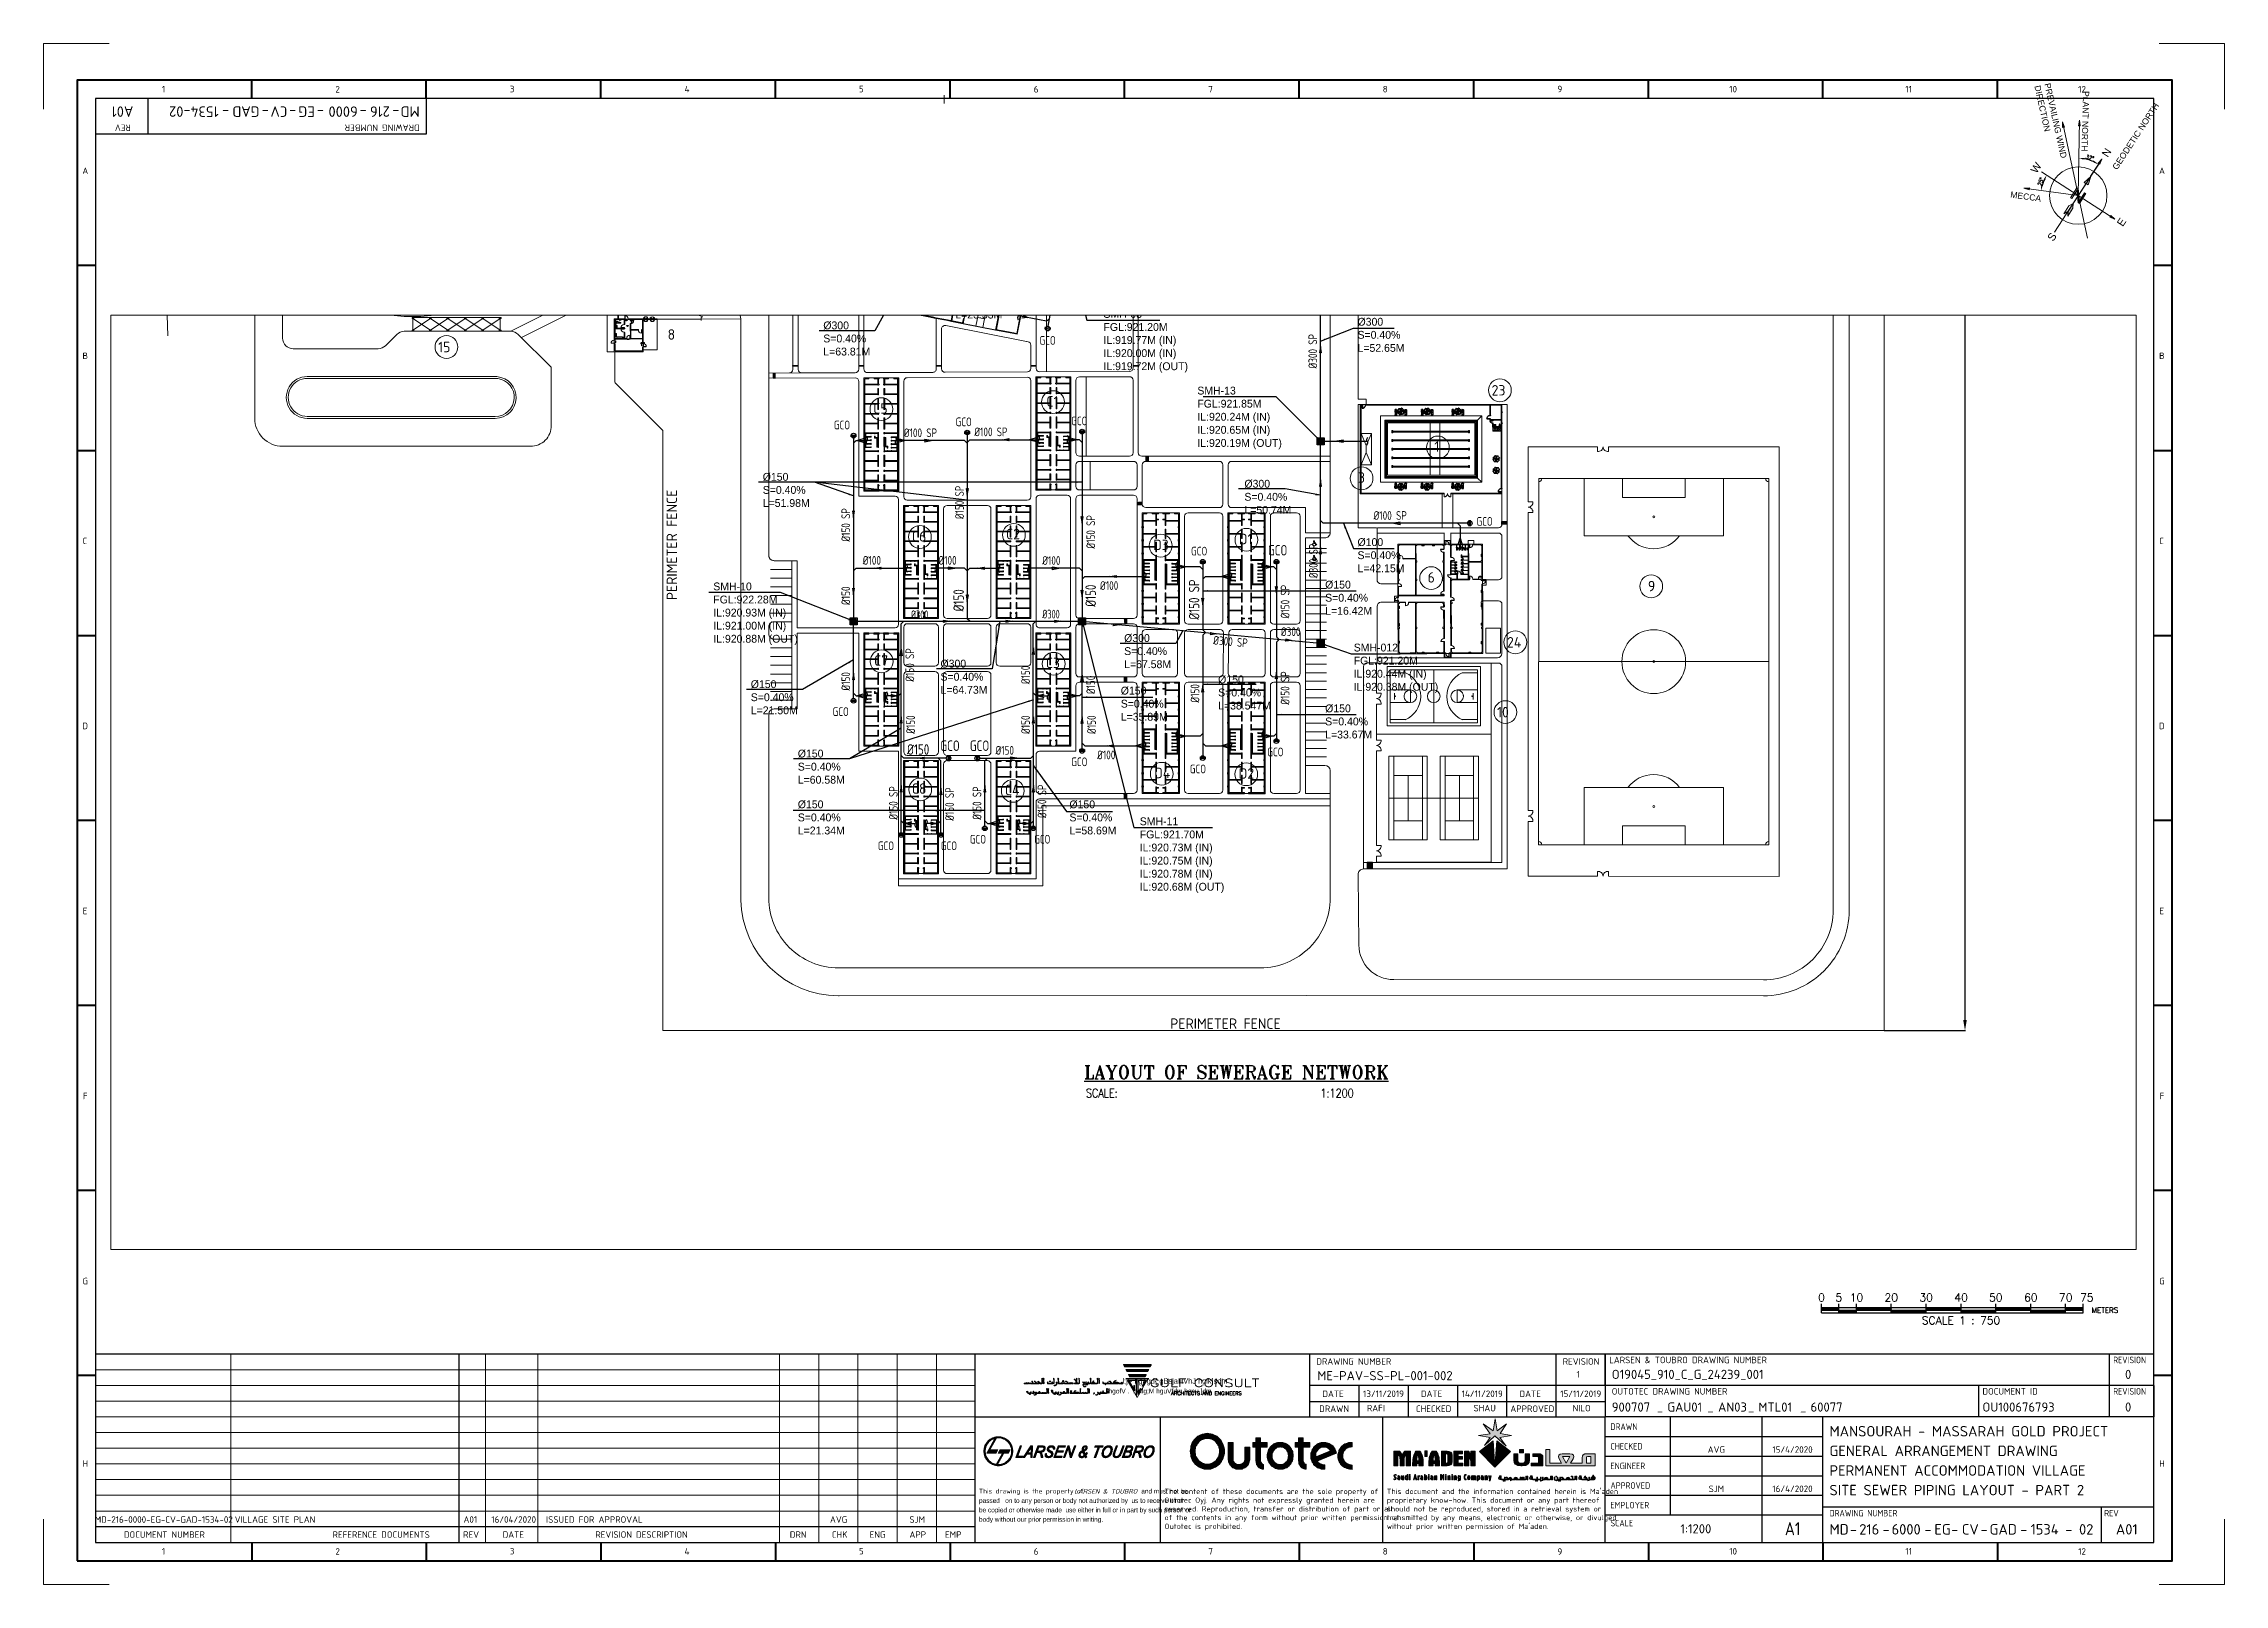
# Paper-space layout 'PART-2' of a CAD drawing. Header units: metres, sheet in millimetres. Extents: x 135 to 969, y 93 to 682.
# The model-space entities are those that its viewports show. They can reach past a viewport. Long polylines and large blocks are cut down to what shows.
import ezdxf
from ezdxf.enums import TextEntityAlignment as Align

# ---------------------------------------------------------------- set-up
doc = ezdxf.new("R2010")
doc.units = ezdxf.units.M
doc.header["$LTSCALE"] = 0.5
doc.header["$MEASUREMENT"] = 0
doc.header["$PDMODE"] = 2
doc.header["$PDSIZE"] = 0.1
for name, pattern in [('03000 - Plant Layout 1$0$CENTER2', [1.125, 0.75, -0.125, 0.125, -0.125]), ('CENTER2', [1.125, 0.75, -0.125, 0.125, -0.125]), ('DASHED2', [0.375, 0.25, -0.125]), ('HIDDEN', [0.375, 0.25, -0.125]), ('HIDDEN2', [4.7625, 3.175, -1.5875]), ('MD-PAV-ACCO-3-AR-001-GRF$0$DASHED2', [0.375, 0.25, -0.125]), ('MD-PAV-ACCO-3-AR-001-GRF$0$HIDDEN', [9.525, 6.35, -3.175]), ('MD-PAV-ACCO-D-AR-001-GRF$0$DASHED2', [0.375, 0.25, -0.125]), ('MD-PAV-POOL-AR-001-GRF$0$HIDDEN', [9.525, 6.35, -3.175]), ('MD-PAV-POOL-AR-001-GRF$0$MD-PAV-ACCO-1-AR-001-GRF$0$HIDDEN', [9.525, 6.35, -3.175])]:
    doc.linetypes.add(name, pattern=pattern)
doc.layers.get('0').update_dxf_attribs({"linetype": 'CONTINUOUS'})
doc.layers.get('Defpoints').update_dxf_attribs({"linetype": 'CONTINUOUS'})
for name, color, linetype, lineweight in [('_TITLEBLOCK', 7, 'CONTINUOUS', 0), ('AN-LEGN', 1, 'CONTINUOUS', 20), ('AN-TEXT', 7, 'CONTINUOUS', 40), ('AN-TITLEBLK', 7, 'CONTINUOUS', 13), ('CI-PED-FOOTPATH', 44, 'CONTINUOUS', 0), ('Default', 7, 'CONTINUOUS', 0), ('GE-ANNO-TTLB', 101, 'CONTINUOUS', 13), ('MD-PAV-ACCO-3-AR-001-GRF$0$AR-P-WLI (0.25)-Internal Lining', 7, 'CONTINUOUS', 35), ('MD-PAV-ACCO-3-AR-001-GRF$0$AR-P-WLX (0.25)-External wall', 3, 'CONTINUOUS', 35), ('MD-PAV-ACCO-3-AR-001-GRF$0$AR-WALL-FULL-EXTR', 72, 'CONTINUOUS', 35), ('MD-PAV-ACCO-3-AR-001-GRF$0$AR-WALL-FULL-INTR', 72, 'CONTINUOUS', 35), ('MD-PAV-ACCO-D-AR-001-GRF$0$AR-G-FURN (0.18)-Loose furniture', 40, 'CONTINUOUS', 9), ('MD-PAV-ACCO-D-AR-001-GRF$0$AR-P-WLI (0.25)-Internal Lining', 7, 'CONTINUOUS', 35), ('MD-PAV-ACCO-D-AR-001-GRF$0$AR-P-WLX (0.25)-External wall', 3, 'CONTINUOUS', 35), ('MD-PAV-POOL-AR-001-GRF$0$AR-CONCRETE HATCH', 252, 'CONTINUOUS', 13), ('MD-PAV-POOL-AR-001-GRF$0$AR-FLOR-STRS', 103, 'CONTINUOUS', 5), ('MD-PAV-POOL-AR-001-GRF$0$AR-P-WLX (0.25)-External wall', 3, 'CONTINUOUS', 35), ('P', 7, 'CONTINUOUS', 30), ('PAV BORDER-ACCO-1-SCSLE-100-001$0$GE-ANNO-TTLB', 101, 'CONTINUOUS', 13), ('Sewer Line', 4, 'CONTINUOUS', 25)]:
    doc.layers.add(name, color=color, linetype=linetype, lineweight=lineweight)
for name, color, linetype in [('AR-E-OOF', 7, 'CONTINUOUS'), ('AR-P-CAB', 1, 'CONTINUOUS'), ('AR-P-FRM', 5, 'CONTINUOUS'), ('AR-P-WLI', 251, 'CONTINUOUS'), ('AR-P-WLX', 251, 'CONTINUOUS'), ('BASKET  COURT', 17, 'CONTINUOUS'), ('CI-BUILDING', 2, 'CONTINUOUS'), ('CI-CEN', 1, '03000 - Plant Layout 1$0$CENTER2'), ('CI-FENCE', 4, 'FENCELINE1'), ('CI-ROAD', 11, 'CONTINUOUS'), ('CI-ROAD-CARPARK', 13, 'CONTINUOUS'), ('CI-YARD', 4, 'CONTINUOUS'), ('DIM SOCCER', 2, 'CONTINUOUS'), ('Drainage Line', 7, 'CENTER2'), ('Extinguisher', 2, 'CONTINUOUS'), ('GSCALE', 5, 'CONTINUOUS'), ('MD-PAV-ACCO-3-AR-001-GRF$0$AR-HID (0.2)-Hidden linework', 2, 'MD-PAV-ACCO-3-AR-001-GRF$0$HIDDEN'), ('MD-PAV-ACCO-3-AR-001-GRF$0$AR-HIDDEN', 8, 'MD-PAV-ACCO-3-AR-001-GRF$0$HIDDEN'), ('MD-PAV-ACCO-3-AR-001-GRF$0$AR-P-FRM (0.2)-window', 20, 'CONTINUOUS'), ('MD-PAV-ACCO-D-AR-001-GRF$0$A-WDW', 1, 'CONTINUOUS'), ('MD-PAV-ACCO-D-AR-001-GRF$0$AR-P-FRM (0.2)-window', 20, 'CONTINUOUS'), ('MD-PAV-POOL-AR-001-GRF$0$AR-G-HAT (0.2)-Hatching for walls', 8, 'CONTINUOUS'), ('MD-PAV-POOL-AR-001-GRF$0$AR-HID (0.2)-Hidden linework', 2, 'MD-PAV-POOL-AR-001-GRF$0$HIDDEN'), ('MD-PAV-POOL-AR-001-GRF$0$AR-WALL-HATCH', 7, 'CONTINUOUS'), ('MD-PAV-POOL-AR-001-GRF$0$cad-block.com', 250, 'CONTINUOUS'), ('MD-PAV-POOL-AR-001-GRF$0$M-EXH', 2, 'CONTINUOUS'), ('MD-PAV-POOL-AR-001-GRF$0$MD-PAV-ACCO-1-AR-001-GRF$0$AR-P-FRM (0.2)-Door', 20, 'CONTINUOUS'), ('MD-PAV-POOL-AR-001-GRF$0$MD-PAV-ACCO-1-AR-001-GRF$0$AR-P-FRM (0.2)-window', 20, 'CONTINUOUS'), ('MD-PAV-POOL-AR-001-GRF$0$MD-PAV-JUNIOR RECRACTIONAL CENTER-AR-000-GRF$0$AR-P-SANT (0.25)-Sanitory', 4, 'CONTINUOUS'), ('MD-PAV-POOL-AR-001-GRF$0$THIET-BI', 21, 'CONTINUOUS'), ('OC-SEÑALIZACION', 2, 'CONTINUOUS'), ('OC-SEÑALIZACION-TRAMAS', 8, 'CONTINUOUS'), ('P-Detl-Note', 2, 'CONTINUOUS'), ('RD-TXT', 7, 'CONTINUOUS'), ('SANITARY', 6, 'CONTINUOUS'), ('SOCCER COURT', 17, 'CONTINUOUS'), ('TABLE', 7, 'CONTINUOUS'), ('TENNIS COURT', 17, 'CONTINUOUS'), ('TXT-BLDG NO', 20, 'CONTINUOUS'), ('TXT5', 4, 'CONTINUOUS')]:
    doc.layers.add(name, color=color, linetype=linetype)
doc.layers.add('PAPER SPACE FRAME', color=6, linetype='CONTINUOUS', plot=False)
doc.layers.get('CI-CEN').off()
doc.styles.add('3.5mm', font='ISO3098B.shx', dxfattribs={"height": 3.5})
doc.styles.add('ARIAL', font='arial.ttf')
doc.styles.add('BASE PLAN SEWER$0$Style-font061', font='font061.shx')
doc.styles.add('LSAW TITLE', font='isocpeur.ttf')
doc.styles.add('MA_2.0', font='isocpeur.ttf', dxfattribs={"height": 2})
doc.styles.add('MA_2.5', font='isocpeur.ttf', dxfattribs={"height": 2.5})
doc.styles.add('MA_3.5', font='isocpeur.ttf', dxfattribs={"height": 3.5})
doc.styles.add('MA_4.0', font='isocpeur.ttf', dxfattribs={"height": 4})
doc.styles.add('MA_5.0', font='isocpeur.ttf', dxfattribs={"height": 5})
doc.styles.add('MD-PAV-POOL-AR-001-GRF$0$Standard', font='txt')
doc.styles.add('PAV BORDER-ACCO-1-SCSLE-100-001$0$BOR-100$0$ROMANC', font='romanc.shx', dxfattribs={"height": 250})
doc.styles.add('PAV BORDER-ACCO-1-SCSLE-100-001$0$BOR-100$0$ROMANS', font='ROMANS.shx')
doc.styles.add('PAV BORDER-ACCO-1-SCSLE-100-001$0$BOR-100$0$STYLE1', font='arab.shx')
doc.styles.add('ROMANS', font='ROMANS.shx', dxfattribs={"width": 0.9})
doc.styles.add('RT', font='ROMANT')
doc.styles.add('SIMPLEX', font='simplex.shx', dxfattribs={"height": 3})
doc.styles.add('Style-font_iso', font='isocpeur.ttf')
doc.linetypes.add('FENCELINE1', pattern='A,6.35,-2.54,[133,ltypeshp.shx,S=2.54,R=0,X=-2.54,Y=0],-2.54,25.4', length=36.83)
doc.dimstyles.new('1-200', dxfattribs={"dimtxt": 3000, "dimasz": 3000, "dimexe": 1000, "dimexo": 1000, "dimgap": 1000, "dimtad": 1, "dimdec": 0, "dimdsep": 46, "dimtxsty": 'ROMANS', "dimcen": 0, "dimclrd": 5, "dimclre": 5, "dimclrt": 2, "dimadec": 0, "dimazin": 2, "dimtfac": 1, "dimtdec": 0, "dimtmove": 2, "dimatfit": 2, "dimfxl": 1, "dimtolj": 1, "dimtzin": 0, "dimlwd": -1, "dimlwe": -1, "dimarcsym": 0})
pattern_1 = [(0, (7213931.9, 3958531.54), (406.4, 101.6), [16.764, -288.036, 16.764, -288.036, -1625.6]), (0, (7213931.9, 3958531.54), (406.4, 101.6), [-609.6, 16.764, -592.836, 16.764, -288.036, -711.2]), (0, (7213931.9, 3958531.54), (406.4, 101.6), [-1524, 16.764, -186.436, 16.764, -491.236]), (120, (7214084.3, 3958582.34), (-291.18818, 301.152724), [16.764, -288.036, 16.764, -288.036, -1625.6]), (120, (7214084.3, 3958582.34), (-291.18818, 301.152724), [-609.6, 16.764, -592.836, 16.764, -288.036, -711.2]), (120, (7214084.3, 3958582.34), (-291.18818, 301.152724), [-1524, 16.764, -186.436, 16.764, -491.236]), (240, (7214135.1, 3958785.54), (-115.21182, -402.752724), [16.764, -288.036, 16.764, -288.036, -1625.6]), (240, (7214135.1, 3958785.54), (-115.21182, -402.752724), [-609.6, 16.764, -592.836, 16.764, -288.036, -711.2]), (240, (7214135.1, 3958785.54), (-115.21182, -402.752724), [-1524, 16.764, -186.436, 16.764, -491.236])]

psp = doc.layouts.new('PART-2')

# ---------------------------------------------------------------- texts
at = {"linetype": 'Continuous', "lineweight": 30, "style": 'MA_5.0'}
for p in [(206.01, 654.04), (221.17, 654.04), (231.67, 654.04), (242.27, 654.04), (258.63, 654.04), (271.12, 654.04)]:
    psp.add_text('-', height=4, rotation=180, dxfattribs=at).set_placement(p, align=Align.TOP_LEFT)
for p in [(825.68, 116.04), (838.17, 116.04), (854.19, 116.04), (864.4, 116.04), (875.63, 116.04), (890.79, 116.04)]:
    psp.add_text('-', height=4, dxfattribs=at).set_placement(p, align=Align.TOP_LEFT)
at = {"color": 2, "linetype": 'Continuous', "lineweight": 30, "insert": (622.09, 174.54), "char_height": 3.5, "width": 41.3, "attachment_point": 1, "line_spacing_factor": 0.72, "style": 'MA_3.5'}
psp.add_mtext('{\\fISOCPEUR|b0|i0|c0|p39;\\C256;ME-PAV-SS-PL-001-002}', dxfattribs=at)
at = {"linetype": 'Continuous', "lineweight": 30, "char_height": 3.5, "attachment_point": 1, "line_spacing_factor": 0.72, "style": 'MA_3.5'}
for s, insert in [('O19045_910_C_G_24239_001', (734.64, 175.04)), ('_', (751.91, 162.54)), ('_', (771.2, 162.54)), ('_', (786.75, 162.54)), ('_', (806.66, 162.54))]:
    psp.add_mtext(s, dxfattribs=dict(at, insert=insert))
at = {"linetype": 'Continuous', "lineweight": 30, "insert": (930.88, 175.04), "char_height": 3.5, "width": 4.2, "attachment_point": 1, "line_spacing_factor": 0.72, "style": 'MA_3.5'}
psp.add_mtext('0', dxfattribs=at)
at = {"layer": 'AN-TITLEBLK', "linetype": 'Continuous', "lineweight": 13, "char_height": 2.5, "attachment_point": 1, "style": 'MA_2.5'}
for s, insert in [('DRAWING NUMBER', (621.67, 179.46)), ('REVISION', (715.87, 179.46)), ('DATE', (623.99, 167.1)), ('DATE', (661.68, 167.1)), ('14/11/2019', (677.25, 167.12)), ('DATE', (699.36, 167.1)), ('15/11/2019', (714.94, 167.12)), ('1', (721.18, 174.54)), ('DRAWN', (622.78, 161.4)), ('RAFI', (641, 161.63)), ('CHECKED', (659.74, 161.4)), ('SHAU', (681.79, 161.63)), ('APPROVED', (695.87, 161.4))]:
    psp.add_mtext(s, dxfattribs=dict(at, insert=insert))
for s, insert, width in [('13/11/2019', (639.57, 167.12), 16.1537), ('NILO', (719.68, 161.63), 5.8074)]:
    psp.add_mtext(s, dxfattribs=dict(at, insert=insert, width=width))
at = {"layer": 'AN-TITLEBLK', "color": 7, "linetype": 'Continuous', "lineweight": 0, "char_height": 2, "width": 82, "attachment_point": 1, "style": 'MA_2.0'}
for s, insert in [('The content of these documents are the sole property of Outotec Oyj. Any rights not expressly granted herein are reserved. Reproduction, transfer or distribution of part or all of the contents in any form without prior written permission of Outotec is prohibited.', (563.64, 129.54)), ("This document and the information contained herein is Ma'aden proprietary know-how. This document or any part thereof should not be reproduced, stored in a retrieval system or transmitted by any means, electronic or otherwise, or divulged without prior written permission of Ma'aden. ", (648.64, 129.54))]:
    psp.add_mtext(s, dxfattribs=dict(at, insert=insert))
at = {"layer": 'AN-TITLEBLK', "color": 7, "linetype": 'Continuous', "lineweight": 13, "char_height": 2.5, "attachment_point": 5, "style": 'MA_2.5'}
for s, insert in [('DOCUMENT NUMBER', (181.25, 112.04)), ('REFERENCE DOCUMENTS', (264.13, 112.04)), ('REV', (298.52, 112.04)), ('DATE', (314.66, 112.04)), ('REVISION DESCRIPTION', (363.67, 112.04)), ('DRN', (423.55, 112.04)), ('CHK', (439.46, 112.04)), ('ENG', (453.93, 112.04)), ('APP', (469.3, 112.04)), ('EMP', (482.88, 112.04))]:
    psp.add_mtext(s, dxfattribs=dict(at, insert=insert))
at = {"layer": 'GE-ANNO-TTLB', "color": 5, "true_color": 0x0000ff}
for s, height, style, p in [('hgofV .  hgllg;M hguVfdm hgsu,]dm', 1.8261, 'PAV BORDER-ACCO-1-SCSLE-100-001$0$BOR-100$0$STYLE1', (542.22, 166)), ('l;jF hgogd{ gBsjaHVhJ hgik]sdm', 2.113, 'PAV BORDER-ACCO-1-SCSLE-100-001$0$BOR-100$0$STYLE1', (547.56, 169.7)), ('ARCHITECTS AND ENGINEERS', 1.4109, 'PAV BORDER-ACCO-1-SCSLE-100-001$0$BOR-100$0$ROMANS', (566.19, 165.33))]:
    psp.add_text(s, height=height, dxfattribs=dict(at, style=style)).set_placement(p)
at = {"layer": 'GE-ANNO-TTLB', "color": 5, "true_color": 0x0000ff, "style": 'PAV BORDER-ACCO-1-SCSLE-100-001$0$BOR-100$0$ROMANC', "width": 1.365}
psp.add_text('GULF CONSULT', height=3.057, dxfattribs=at).set_placement((558.01, 168.46))
at = {"layer": 'GSCALE', "color": 2, "style": 'SIMPLEX'}
for s, p in [('0', (814.87, 201.16)), ('5', (821.52, 201.16)), ('10', (828.19, 201.16)), ('20', (841.52, 201.16)), ('30', (854.85, 201.16)), ('40', (868.19, 201.16)), ('50', (881.52, 201.16)), ('60', (894.85, 201.16)), ('70', (908.19, 201.16)), ('75', (916.29, 201.16)), ('SCALE 1 : 750', (868.19, 192.4))]:
    psp.add_text(s, height=3, dxfattribs=at).set_placement(p, align=Align.CENTER)
psp.add_text('METERS', height=2, dxfattribs=at).set_placement((918.1, 196.83))

msp = doc.modelspace()

# ---------------------------------------------------------------- texts
at = {"layer": 'AN-TEXT', "color": 2, "insert": (7145515.7, 3745463.7, 33.2), "char_height": 3000, "attachment_point": 1, "rotation": 90, "style": '3.5mm'}
msp.add_mtext_dynamic_manual_height_columns('PERIMETER FENCE', width=65362.927, gutter_width=20, heights=[0], dxfattribs=at)
at = {"layer": 'Extinguisher', "color": 4, "style": 'ROMANS', "width": 0.8}
msp.add_text('SCALE:                                      1:1200', height=2531.25, rotation=360, dxfattribs=at).set_placement((7265771.1, 3602874.3))
at = {"layer": 'P-Detl-Note', "ltscale": 10, "char_height": 2250, "attachment_point": 1, "style": 'BASE PLAN SEWER$0$Style-font061'}
for s, insert, width in [('SMH-07\\PFGL:921.20M \\PIL:919.98M (IN)\\PIL:920.03M (OUT)', (7171081.4, 3841996.1), 29981.412), ('%%C150\\PS=0.4%\\PL=23.33M', (7228327.5, 3836014.6, -692.7), 22122.162), ('SMH-08\\PFGL:921.20M \\PIL:919.77M (IN)\\PIL:920.00M (IN)\\PIL:919.72M (OUT)', (7270809.3, 3828691.6), 29981.412), ('%%C300\\PS=0.40%\\PL=63.81M', (7190468.2, 3825394.7, 179.8), 22122.162), ('%%C300\\PS=0.40%\\PL=52.65M', (7343662.1, 3826440.8, 179.8), 22122.162), ('SMH-13\\PFGL:921.85M \\PIL:920.24M (IN)\\PIL:920.65M (IN)\\PIL:920.19M (OUT)', (7297727.4, 3806698.9, -310.4), 29981.412), ('%%C150\\PS=0.40%\\PL=51.98M', (7173105.9, 3781971.2, 57.3), 22122.162), ('%%C300\\PS=0.40%\\PL=50.74M', (7311221.3, 3779993.3, -350.4), 22122.162), ('%%C100\\PS=0.40%\\PL=42.15M', (7343662.1, 3763256.2, 179.8), 22122.162), ('SMH-10\\PFGL:922.28M \\PIL:920.93M (IN)\\PIL:921.00M (IN)\\PIL:920.88M (OUT)', (7158922.9, 3750545.1), 29981.412), ('%%C150\\PS=0.40%\\PL=16.42M', (7334382.5, 3751059.7, 32.9), 22122.162), ('%%C300\\PS=0.40%\\PL=67.58M', (7276740.7, 3735742.8, -0.3), 22122.162), ('%%C300\\PS=0.40%\\PL=64.73M', (7224078.1, 3728404.5, 57.3), 22122.162), ('SMH-012\\PFGL:921.20M \\PIL:920.44M (IN)\\PIL:920.38M (OUT)', (7342562.8, 3733023.5, -285.2), 29981.412), ('%%C150\\PS=0.40%\\PL=21.50M', (7169673, 3722529.3, 57.3), 22122.162), ('%%C150\\PS=0.40%\\PL=38.547M', (7303699.3, 3723887.3, -317.5), 22122.162), ('%%C150\\PS=0.40%\\PL=35.89M', (7275771.4, 3720676.6, 32.9), 22122.162), ('%%C150\\PS=0.40%\\PL=33.67M', (7334382.5, 3715583.4, 32.9), 22122.162), ('%%C150\\PS=0.40%\\PL=60.58M', (7183158.5, 3702622.4, 57.3), 22122.162), ('%%C150\\PS=0.40%\\PL=21.34M', (7183158.5, 3688065.9, 57.3), 22122.162), ('%%C150\\PS=0.40%\\PL=58.69M', (7261047, 3688065.9, 57.3), 22122.162), ('SMH-11\\PFGL:921.70M \\PIL:920.73M (IN)\\PIL:920.75M (IN)\\PIL:920.78M (IN)\\PIL:920.68M (OUT)', (7281208.2, 3683188.5, 22.7), 29981.412)]:
    msp.add_mtext(s, dxfattribs=dict(at, insert=insert, width=width))
at = {"layer": 'RD-TXT', "color": 2, "style": '3.5mm'}
for s, height, width, p in [('GCO', 2500, 0.8, (7252476.6, 3818711.5, -39043.2)), ('GCO', 2500, 0.8, (7193507, 3794461, -38733.5)), ('GCO', 2500, 0.8, (7228418.3, 3795358.5, -38246.2)), ('GCO', 2500, 0.8, (7261563.3, 3795628.3, -39043.2)), ('%%C100 SP', 2500, 0.8, (7213564.5, 3792226.2, -38733.5)), ('%%C100 SP', 2500, 0.8, (7233774.8, 3792488.5, -38733.5)), ('%%C100 SP', 2500, 0.8, (7348265.7, 3768514.3, -37579.9)), ('GCO', 2500, 0.8, (7377780.4, 3766820.1, -38253.7)), ('GCO', 2500, 0.8, (7295936.4, 3758292.2, -40355.1)), ('GCO', 3000, 0.8, (7317982.9, 3758292.2, -40355.1)), ('%%C100', 2500, 0.8, (7201786, 3755644.6, -38733.5)), ('%%C100', 2500, 0.8, (7223475.3, 3755644.6, -38733.5)), ('%%C100', 2500, 0.8, (7253250.9, 3755606.9, -40356)), ('%%C100', 2500, 0.8, (7269834.8, 3748420.4, -40356)), ('%%C300', 2500, 0.7, (7215593, 3740043.1, -38655.5)), ('%%C300', 2500, 0.7, (7253258.8, 3740228.3, -37033)), ('%%C300', 2500, 0.8, (7321693.6, 3735191.2, -38655.5)), ('GCO', 2500, 0.8, (7193143.3, 3712270.9, -38870.9)), ('%%C150', 3000, 0.8, (7214488.4, 3701173.3, -39779.3)), ('GCO', 3000, 0.8, (7224031.9, 3702249.8, -38844.4)), ('GCO', 3000, 0.8, (7232491.8, 3702249.8, -38844.4)), ('%%C150', 2500, 0.8, (7239843.3, 3701172.3, -39779.3)), ('%%C100', 2500, 0.8, (7268990.2, 3699853.2, -39333.2)), ('GCO', 2500, 0.8, (7317791.6, 3700706.9, -40466.9)), ('GCO', 2500, 0.8, (7261565.8, 3697883.5, -38984)), ('GCO', 2500, 0.8, (7295571.7, 3695832.2, -38241.1)), ('GCO', 2500, 0.8, (7232491.8, 3675683.4, -38844.4)), ('GCO', 2500, 0.8, (7250942.8, 3675683.4, -38845.2)), ('GCO', 2500, 0.8, (7206109.1, 3673799.2, -40467.7)), ('GCO', 2500, 0.8, (7224177.1, 3673806.9, -40365.9))]:
    msp.add_text(s, height=height, dxfattribs=dict(at, width=width)).set_placement(p)
at = {"layer": 'RD-TXT', "color": 2, "style": '3.5mm', "width": 0.8}
for s, height, rotation, p in [('%%C300 SP', 2500, 90, (7332079.4, 3811904.9, -37789.9)), ('%%C150 SP', 2500, 90, (7230778.8, 3768699.4, -37861.8)), ('%%C150 SP', 2500, 90, (7198160.9, 3762266.2, -38315.9)), ('%%C150 SP', 2500, 90, (7268409, 3760268.3, -38253.5)), ('%%C300 SP', 2500, 90, (7332256.4, 3751781.5, -37795.6)), ('%%C150', 2500, 90, (7198160.9, 3744108, -38315.9)), ('%%C150', 3000, 90, (7230779.2, 3742249, -38040.9)), ('%%C150', 3000, 90, (7268639.2, 3743585.2, -38315.9)), ('%%C150 SP', 3000, 90, (7298296.9, 3739885.2, -37635.5)), ('%%C150 SP', 2500, 90, (7324145.1, 3740279.5, -40158.6)), ('%%C300 SP', 2500, 355.1637125, (7302189, 3732770.2, -38655.5)), ('%%C150 SP', 2500, 90, (7216533.3, 3722090.5, -38359.1)), ('%%C150', 2500, 90, (7198163.4, 3719561.2, -39262.7)), ('%%C150', 2500, 90, (7249719, 3721389.2, -38876.1)), ('%%C150', 2500, 90, (7268413.1, 3718534.4, -38067.2)), ('%%C150', 2500, 90, (7298296.9, 3716109.3, -37635.5)), ('%%C150 SP', 2500, 90, (7324138.1, 3715486.4, -39887.8)), ('%%C150', 2500, 90, (7216759.8, 3707144.8, -39100.4)), ('%%C150', 2500, 90, (7249719.4, 3707117.1, -38849.9)), ('%%C150', 2500, 90, (7268633.4, 3707126.4, -38502.5)), ('%%C150 SP', 2500, 90, (7211818.5, 3682527.2, -39423.6)), ('%%C150 SP', 2500, 90, (7227930.5, 3682207.9, -39295.6)), ('%%C150 SP', 2500, 90, (7235799.8, 3682492.7, -37885.7)), ('%%C150 SP', 2500, 90, (7254438.4, 3683015.3, -39463.8))]:
    msp.add_text(s, height=height, rotation=rotation, dxfattribs=at).set_placement(p)
at = {"layer": 'RD-TXT', "color": 2, "insert": (7289922, 3625558.6, -1939.6), "char_height": 3000, "attachment_point": 1, "style": '3.5mm'}
msp.add_mtext_dynamic_manual_height_columns('PERIMETER FENCE', width=65362.927, gutter_width=20, heights=[0], dxfattribs=at)
at = {"layer": 'TXT-BLDG NO', "char_height": 3000, "attachment_point": 1, "style": '3.5mm'}
for s, insert in [('15', (7080028.5, 3819576.4)), ('C1', (7254430, 3803988)), ('23', (7382114, 3807162.4, -0.3)), ('C5', (7204775.5, 3801968.3)), ('1', (7365692.3, 3790996.7, 1390.3)), ('3', (7343811.2, 3782142.2, 55.5)), ('C6', (7215877.7, 3765288.9, -0.3)), ('C2', (7242868.2, 3765946.5, -0.3)), ('D3', (7285055.1, 3762843.3, -0.3)), ('D1', (7309638.3, 3764520.6, -0.3)), ('6', (7363752, 3753528.9, -0.3)), ('9', (7426924.7, 3751020.2, -0.3)), ('24', (7386528.9, 3734905.4, -0.3)), ('C7', (7205026.3, 3729661.3, -0.3)), ('C3', (7254278.1, 3729009.6, -0.3)), ('10', (7383669.2, 3714881.3, 66.1)), ('D4', (7285350.9, 3697442.6, -0.3)), ('D2', (7309590.2, 3697300.5, -0.3)), ('C8', (7215852.8, 3692952.8, -0.3)), ('C4', (7242533.2, 3692568.7, -0.3))]:
    msp.add_mtext_dynamic_manual_height_columns(s, width=34795.731, gutter_width=20, heights=[0], dxfattribs=dict(at, insert=insert))
at = {"layer": 'TXT5', "color": 4, "style": 'RT'}
msp.add_text('%%ULAYOUT OF SEWERAGE NETWORK', height=3750, rotation=360, dxfattribs=at).set_placement((7265252.8, 3608281.7, 10853.5))

# ---------------------------------------------------------------- blocks, each defined once
blk = doc.blocks.new('*D29')
at = {"layer": 'Defpoints', "color": 0, "lineweight": 9, "transparency": 16777216}
for p in [(273657, 302178), (301529, 164986), (305469, 202214), (270991, 117845), (258381, 98326)]:
    blk.add_point(p, dxfattribs=at)
at = {"layer": 'TABLE', "color": 5, "transparency": 16777216}
blk.add_line((302073, 165826), (321079, 195188), dxfattribs=at)
blk.add_arc((270990, 117806), 91179, 63.372609, 82.884127, dxfattribs=at)
at = {"layer": 'TABLE', "color": 5, "lineweight": 9, "transparency": 16777216}
for points in [[(282169, 206619), (282400, 209945), (272309, 208975)], [(312683, 200761), (311027, 197867), (320535, 194349)]]:
    blk.add_solid(points, dxfattribs=at)
at = {"layer": 'TABLE', "color": 2, "lineweight": 9, "transparency": 16777216, "insert": (299194, 210802), "char_height": 10000, "attachment_point": 5, "rotation": 343.128368, "style": 'ROMANS'}
blk.add_mtext('\\A1;32°', dxfattribs=at)
blk = doc.blocks.new('*D30')
at = {"layer": 'Defpoints', "color": 0, "lineweight": 9, "transparency": 16777216}
for p in [(181331, 175811), (137657, 136345), (187347, 156061), (270991, 117845), (360498, 59977)]:
    blk.add_point(p, dxfattribs=at)
at = {"layer": 'TABLE', "color": 5, "transparency": 16777216}
blk.add_arc((270991, 117845), 91960, 153.350413, 165.867093, dxfattribs=at)
at = {"layer": 'TABLE', "color": 5, "lineweight": 9, "transparency": 16777216}
for points in [[(187353, 159920), (190246, 158265), (193764, 167773)], [(183450, 139981), (180178, 140618), (179903, 130483)]]:
    blk.add_solid(points, dxfattribs=at)
at = {"layer": 'TABLE', "color": 2, "lineweight": 9, "transparency": 16777216, "insert": (179169, 151977), "char_height": 10000, "attachment_point": 5, "rotation": 69.608753, "style": 'ROMANS'}
blk.add_mtext('\\A1;25°', dxfattribs=at)
blk = doc.blocks.new('OTCL1')
at = {"layer": '_TITLEBLOCK', "color": 20, "linetype": 'Continuous', "lineweight": 0, "ltscale": 2.5, "true_color": 0xee3a23, "flags": 128}
for points in [[(6.5, -13.4), (6.5, -13.4), (6.6, -12.7), (6.7, -12.1), (6.8, -11.4), (7, -10.8), (7.3, -10.1), (7.7, -9.6), (8, -9), (8.4, -8.6), (8.9, -8.1), (9.4, -7.7), (10, -7.4), (10.5, -7.1), (11.1, -6.9), (11.8, -6.7), (12.4, -6.6), (12.7, -6.6), (13.1, -6.5), (13.1, -6.5), (13.4, -6.6), (13.7, -6.6), (14.4, -6.7), (15, -6.9), (15.6, -7.1), (16.2, -7.4), (16.7, -7.7), (17.2, -8.1), (17.7, -8.6), (18.1, -9), (18.5, -9.6), (18.8, -10.1), (19.1, -10.8), (19.3, -11.4), (19.5, -12.1), (19.6, -12.7)], [(19.5, -14.2), (19.5, -13.4), (19.5, -12.7), (19.4, -12.1), (19.2, -11.5), (19, -10.9), (18.8, -10.3), (18.5, -9.7), (18, -9.2), (17.7, -8.7), (17.2, -8.3), (16.7, -7.9), (16.2, -7.5), (15.6, -7.3), (15, -7), (14.3, -6.8), (13.7, -6.8), (13.1, -6.7), (12.4, -6.8), (11.8, -6.8), (11.1, -7), (10.5, -7.3), (10, -7.5), (9.4, -7.9), (8.9, -8.3), (8.4, -8.7), (8, -9.2), (7.7, -9.7), (7.4, -10.3), (7.1, -10.9), (6.9, -11.5), (6.7, -12.1), (6.6, -12.8), (6.6, -13.4)], [(19.4, -14.2), (19.5, -13.4), (19.4, -12.7), (19.3, -12.1), (19.2, -11.5), (19, -10.9), (18.7, -10.3), (18.4, -9.7), (18, -9.2), (17.6, -8.8), (17.2, -8.4), (16.7, -7.9), (16.1, -7.6), (15.6, -7.3), (15, -7.1), (14.3, -6.9), (13.7, -6.8), (13.1, -6.8), (12.4, -6.8), (11.8, -6.9), (11.1, -7.1), (10.5, -7.3), (10, -7.6), (9.4, -7.9), (9, -8.3), (8.5, -8.8), (8.1, -9.2), (7.7, -9.7), (7.4, -10.3), (7.1, -10.9), (6.9, -11.5), (6.8, -12.1), (6.7, -12.8), (6.7, -13.4)], [(19.4, -14.1), (19.4, -13.4), (19.4, -12.7), (19.2, -12.1), (19.1, -11.5), (18.9, -10.9), (18.6, -10.4), (18.3, -9.8), (17.9, -9.3), (17.6, -8.8), (17.1, -8.4), (16.6, -8), (16.1, -7.7), (15.6, -7.4), (15, -7.2), (14.3, -7), (13.7, -6.9), (13.1, -6.9), (12.4, -6.9), (11.8, -7), (11.1, -7.2), (10.6, -7.4), (10, -7.7), (9.5, -8), (9, -8.4), (8.6, -8.8), (8.2, -9.3), (7.8, -9.8), (7.5, -10.3), (7.2, -10.9), (7, -11.5), (6.9, -12.1), (6.8, -12.8), (6.7, -13.4)], [(19.3, -14.1), (19.3, -13.4), (19.3, -12.8), (19.2, -12.1), (19, -11.5), (18.8, -10.9), (18.6, -10.4), (18.3, -9.8), (17.9, -9.3), (17.5, -8.9), (17.1, -8.5), (16.6, -8.1), (16.1, -7.7), (15.5, -7.5), (14.9, -7.2), (14.3, -7.1), (13.7, -7), (13.1, -6.9), (12.4, -7), (11.8, -7.1), (11.1, -7.2), (10.6, -7.5), (10.1, -7.7), (9.5, -8.1), (9.1, -8.5), (8.6, -8.9), (8.2, -9.3), (7.9, -9.8), (7.6, -10.4), (7.3, -10.9), (7.1, -11.5), (6.9, -12.2), (6.9, -12.8), (6.8, -13.4)], [(19.2, -14.1), (19.2, -13.4), (19.2, -12.8), (19.1, -12.1), (18.9, -11.5), (18.8, -11), (18.5, -10.4), (18.2, -9.8), (17.8, -9.4), (17.5, -8.9), (17, -8.5), (16.6, -8.1), (16, -7.8), (15.5, -7.5), (14.9, -7.3), (14.3, -7.1), (13.7, -7.1), (13.1, -7), (12.4, -7.1), (11.8, -7.1), (11.2, -7.3), (10.6, -7.5), (10.1, -7.8), (9.6, -8.1), (9.1, -8.5), (8.7, -8.9), (8.3, -9.4), (7.9, -9.8), (7.6, -10.4), (7.3, -11), (7.2, -11.5), (7, -12.2), (6.9, -12.8), (6.9, -13.4)], [(19.1, -14.1), (19.2, -13.4), (19.1, -12.8), (19, -12.1), (18.9, -11.6), (18.7, -11), (18.4, -10.5), (18.1, -9.9), (17.7, -9.4), (17.4, -9), (17, -8.6), (16.5, -8.2), (16, -7.9), (15.5, -7.6), (14.9, -7.4), (14.3, -7.2), (13.7, -7.1), (13.1, -7.1), (12.4, -7.1), (11.8, -7.2), (11.2, -7.4), (10.7, -7.6), (10.1, -7.9), (9.6, -8.2), (9.2, -8.6), (8.7, -9), (8.3, -9.4), (8, -9.9), (7.7, -10.4), (7.4, -11), (7.2, -11.6), (7.1, -12.2), (7, -12.8), (7, -13.4)], [(19.1, -14.1), (19.1, -13.4), (19.1, -12.8), (18.9, -12.2), (18.8, -11.6), (18.6, -11), (18.4, -10.5), (18.1, -9.9), (17.7, -9.5), (17.4, -9), (16.9, -8.6), (16.5, -8.2), (15.9, -7.9), (15.4, -7.7), (14.9, -7.4), (14.3, -7.3), (13.6, -7.2), (13.1, -7.2), (12.5, -7.2), (11.8, -7.3), (11.2, -7.4), (10.7, -7.7), (10.2, -7.9), (9.7, -8.2), (9.2, -8.6), (8.8, -9), (8.4, -9.5), (8.1, -9.9), (7.8, -10.5), (7.5, -11), (7.3, -11.6), (7.1, -12.2), (7.1, -12.8), (7, -13.4)], [(19, -14.1), (19, -13.4), (19, -12.8), (18.9, -12.2), (18.7, -11.6), (18.5, -11.1), (18.3, -10.5), (18, -10), (17.6, -9.5), (17.3, -9.1), (16.9, -8.7), (16.4, -8.3), (15.9, -8), (15.4, -7.7), (14.8, -7.5), (14.2, -7.4), (13.6, -7.3), (13.1, -7.2), (12.5, -7.3), (11.9, -7.4), (11.2, -7.5), (10.7, -7.7), (10.2, -8), (9.7, -8.3), (9.3, -8.7), (8.8, -9.1), (8.5, -9.5), (8.1, -10), (7.8, -10.5), (7.6, -11.1), (7.4, -11.6), (7.2, -12.2), (7.1, -12.8), (7.1, -13.4)], [(18.9, -14.1), (18.9, -13.4), (18.9, -12.8), (18.8, -12.2), (18.7, -11.6), (18.5, -11.1), (18.2, -10.6), (18, -10), (17.6, -9.5), (17.2, -9.2), (16.8, -8.7), (16.4, -8.4), (15.9, -8.1), (15.4, -7.8), (14.8, -7.6), (14.2, -7.4), (13.6, -7.4), (13.1, -7.3), (12.5, -7.4), (11.9, -7.4), (11.3, -7.6), (10.7, -7.8), (10.3, -8.1), (9.8, -8.4), (9.3, -8.7), (8.9, -9.1), (8.5, -9.6), (8.2, -10), (7.9, -10.5), (7.6, -11.1), (7.4, -11.6), (7.3, -12.2), (7.2, -12.8), (7.2, -13.4)], [(18.8, -14.1), (18.9, -13.4), (18.8, -12.8), (18.7, -12.2), (18.6, -11.7), (18.4, -11.1), (18.2, -10.6), (17.9, -10), (17.5, -9.6), (17.2, -9.2), (16.8, -8.8), (16.3, -8.4), (15.8, -8.1), (15.3, -7.9), (14.8, -7.7), (14.2, -7.5), (13.6, -7.4), (13.1, -7.4), (12.5, -7.4), (11.9, -7.5), (11.3, -7.7), (10.8, -7.9), (10.3, -8.1), (9.8, -8.4), (9.4, -8.8), (8.9, -9.2), (8.6, -9.6), (8.2, -10), (8, -10.6), (7.7, -11.1), (7.5, -11.7), (7.4, -12.2), (7.3, -12.8), (7.3, -13.4)], [(18.8, -14.1), (18.8, -13.4), (18.8, -12.8), (18.6, -12.2), (18.5, -11.7), (18.3, -11.1), (18.1, -10.6), (17.8, -10.1), (17.5, -9.6), (17.1, -9.3), (16.7, -8.9), (16.3, -8.5), (15.8, -8.2), (15.3, -7.9), (14.8, -7.7), (14.2, -7.6), (13.6, -7.5), (13.1, -7.5), (12.5, -7.5), (11.9, -7.6), (11.3, -7.7), (10.8, -7.9), (10.3, -8.2), (9.8, -8.5), (9.4, -8.8), (9, -9.2), (8.6, -9.7), (8.3, -10.1), (8, -10.6), (7.8, -11.1), (7.6, -11.7), (7.4, -12.2), (7.4, -12.8), (7.3, -13.4)], [(18.7, -14.1), (18.7, -13.4), (18.7, -12.8), (18.6, -12.2), (18.4, -11.7), (18.3, -11.2), (18, -10.7), (17.8, -10.1), (17.4, -9.7), (17.1, -9.3), (16.7, -8.9), (16.2, -8.5), (15.8, -8.3), (15.3, -8), (14.7, -7.8), (14.2, -7.6), (13.6, -7.6), (13.1, -7.5), (12.5, -7.6), (11.9, -7.6), (11.3, -7.8), (10.8, -8), (10.4, -8.3), (9.9, -8.5), (9.5, -8.9), (9, -9.3), (8.7, -9.7), (8.4, -10.1), (8.1, -10.6), (7.8, -11.2), (7.7, -11.7), (7.5, -12.3), (7.4, -12.9), (7.4, -13.4)], [(18.6, -14.1), (18.6, -13.4), (18.6, -12.8), (18.5, -12.3), (18.4, -11.7), (18.2, -11.2), (18, -10.7), (17.7, -10.2), (17.3, -9.7), (17, -9.4), (16.6, -9), (16.2, -8.6), (15.7, -8.3), (15.2, -8.1), (14.7, -7.9), (14.2, -7.7), (13.6, -7.6), (13.1, -7.6), (12.5, -7.6), (11.9, -7.7), (11.4, -7.9), (10.9, -8.1), (10.4, -8.3), (9.9, -8.6), (9.5, -9), (9.1, -9.3), (8.7, -9.8), (8.4, -10.2), (8.2, -10.7), (7.9, -11.2), (7.7, -11.7), (7.6, -12.3), (7.5, -12.9), (7.5, -13.4)], [(18.5, -14), (18.6, -13.4), (18.5, -12.8), (18.4, -12.3), (18.3, -11.7), (18.1, -11.2), (17.9, -10.7), (17.6, -10.2), (17.3, -9.8), (17, -9.4), (16.6, -9), (16.2, -8.7), (15.7, -8.4), (15.2, -8.1), (14.7, -7.9), (14.2, -7.8), (13.6, -7.7), (13.1, -7.7), (12.5, -7.7), (11.9, -7.8), (11.4, -7.9), (10.9, -8.2), (10.4, -8.4), (10, -8.7), (9.6, -9), (9.1, -9.4), (8.8, -9.8), (8.5, -10.2), (8.2, -10.7), (8, -11.2), (7.8, -11.7), (7.7, -12.3), (7.6, -12.9), (7.6, -13.4)], [(18.5, -14), (18.5, -13.4), (18.5, -12.9), (18.4, -12.3), (18.2, -11.8), (18.1, -11.2), (17.8, -10.8), (17.6, -10.3), (17.2, -9.8), (16.9, -9.5), (16.5, -9.1), (16.1, -8.7), (15.7, -8.4), (15.2, -8.2), (14.7, -8), (14.1, -7.9), (13.6, -7.8), (13.1, -7.8), (12.5, -7.8), (12, -7.9), (11.4, -8), (10.9, -8.2), (10.5, -8.4), (10, -8.7), (9.6, -9.1), (9.2, -9.4), (8.9, -9.8), (8.6, -10.3), (8.3, -10.7), (8, -11.2), (7.9, -11.8), (7.7, -12.3), (7.7, -12.9), (7.6, -13.4)], [(18.4, -14), (18.4, -13.4), (18.4, -12.9), (18.3, -12.3), (18.2, -11.8), (18, -11.3), (17.8, -10.8), (17.5, -10.3), (17.2, -9.9), (16.9, -9.5), (16.5, -9.1), (16.1, -8.8), (15.6, -8.5), (15.2, -8.3), (14.6, -8.1), (14.1, -7.9), (13.6, -7.9), (13.1, -7.8), (12.5, -7.9), (12, -7.9), (11.4, -8.1), (11, -8.3), (10.5, -8.5), (10.1, -8.8), (9.7, -9.1), (9.3, -9.5), (8.9, -9.9), (8.6, -10.3), (8.4, -10.8), (8.1, -11.3), (7.9, -11.8), (7.8, -12.3), (7.7, -12.9), (7.7, -13.4)], [(18.3, -14), (18.3, -13.4), (18.3, -12.9), (18.2, -12.3), (18.1, -11.8), (17.9, -11.3), (17.7, -10.8), (17.4, -10.3), (17.1, -9.9), (16.8, -9.6), (16.4, -9.2), (16, -8.9), (15.6, -8.6), (15.1, -8.4), (14.6, -8.2), (14.1, -8), (13.6, -7.9), (13.1, -7.9), (12.5, -7.9), (12, -8), (11.5, -8.2), (11, -8.4), (10.5, -8.6), (10.1, -8.9), (9.7, -9.2), (9.3, -9.5), (9, -9.9), (8.7, -10.3), (8.4, -10.8), (8.2, -11.3), (8, -11.8), (7.9, -12.3), (7.8, -12.9), (7.8, -13.4)], [(18.2, -14), (18.3, -13.4), (18.2, -12.9), (18.1, -12.3), (18, -11.8), (17.8, -11.3), (17.6, -10.9), (17.4, -10.4), (17.1, -10), (16.7, -9.6), (16.4, -9.2), (16, -8.9), (15.5, -8.6), (15.1, -8.4), (14.6, -8.2), (14.1, -8.1), (13.6, -8), (13.1, -8), (12.5, -8), (12, -8.1), (11.5, -8.2), (11, -8.4), (10.6, -8.6), (10.1, -8.9), (9.8, -9.2), (9.4, -9.6), (9, -10), (8.7, -10.4), (8.5, -10.8), (8.3, -11.3), (8.1, -11.8), (8, -12.3), (7.9, -12.9), (7.9, -13.4)], [(18.2, -14), (18.2, -13.4), (18.2, -12.9), (18.1, -12.3), (17.9, -11.8), (17.8, -11.4), (17.6, -10.9), (17.3, -10.4), (17, -10), (16.7, -9.7), (16.3, -9.3), (15.9, -9), (15.5, -8.7), (15.1, -8.5), (14.6, -8.3), (14.1, -8.2), (13.6, -8.1), (13.1, -8.1), (12.5, -8.1), (12, -8.2), (11.5, -8.3), (11.1, -8.5), (10.6, -8.7), (10.2, -9), (9.8, -9.3), (9.4, -9.6), (9.1, -10), (8.8, -10.4), (8.6, -10.9), (8.3, -11.4), (8.2, -11.8), (8, -12.4), (8, -12.9), (7.9, -13.4)], [(18.1, -14), (18.1, -13.4), (18.1, -12.9), (18, -12.4), (17.9, -11.9), (17.7, -11.4), (17.5, -10.9), (17.3, -10.5), (16.9, -10.1), (16.6, -9.7), (16.3, -9.4), (15.9, -9), (15.5, -8.8), (15, -8.6), (14.6, -8.4), (14.1, -8.2), (13.6, -8.2), (13.1, -8.1), (12.5, -8.2), (12, -8.2), (11.5, -8.4), (11.1, -8.6), (10.7, -8.8), (10.2, -9), (9.9, -9.4), (9.5, -9.7), (9.2, -10.1), (8.9, -10.5), (8.6, -10.9), (8.4, -11.4), (8.2, -11.9), (8.1, -12.4), (8, -12.9), (8, -13.4)], [(18, -14), (18, -13.4), (18, -12.9), (17.9, -12.4), (17.8, -11.9), (17.6, -11.4), (17.4, -11), (17.2, -10.5), (16.9, -10.1), (16.6, -9.8), (16.2, -9.4), (15.9, -9.1), (15.4, -8.8), (15, -8.6), (14.5, -8.4), (14.1, -8.3), (13.6, -8.2), (13.1, -8.2), (12.6, -8.2), (12, -8.3), (11.6, -8.4), (11.1, -8.6), (10.7, -8.8), (10.3, -9.1), (9.9, -9.4), (9.5, -9.8), (9.2, -10.1), (8.9, -10.5), (8.7, -10.9), (8.5, -11.4), (8.3, -11.9), (8.2, -12.4), (8.1, -12.9), (8.1, -13.4)], [(17.9, -14), (18, -13.4), (17.9, -12.9), (17.8, -12.4), (17.7, -11.9), (17.6, -11.4), (17.4, -11), (17.1, -10.5), (16.8, -10.2), (16.5, -9.8), (16.2, -9.5), (15.8, -9.2), (15.4, -8.9), (15, -8.7), (14.5, -8.5), (14, -8.4), (13.5, -8.3), (13.1, -8.3), (12.6, -8.3), (12.1, -8.4), (11.6, -8.5), (11.2, -8.7), (10.7, -8.9), (10.3, -9.2), (10, -9.5), (9.6, -9.8), (9.3, -10.2), (9, -10.5), (8.8, -11), (8.5, -11.4), (8.4, -11.9), (8.3, -12.4), (8.2, -12.9), (8.2, -13.4)], [(31.6, -8.3), (33.4, -8.3), (33.4, -10.1), (35.9, -10.1), (35.9, -11.9), (33.4, -11.9), (33.4, -16.6), (33.4, -16.6), (33.4, -17), (33.5, -17.4), (33.6, -17.7), (33.8, -17.9), (33.9, -18.1), (34.1, -18.3), (34.3, -18.4), (34.6, -18.5), (34.6, -20.3), (34.6, -20.3), (34.3, -20.3), (34, -20.2), (33.7, -20.1), (33.4, -20), (33.1, -19.8), (32.9, -19.7), (32.6, -19.5), (32.4, -19.3), (32.3, -19), (32.1, -18.7), (31.9, -18.5), (31.8, -18.2), (31.7, -17.8), (31.7, -17.5), (31.6, -17.1), (31.6, -16.6), (31.6, -11.9), (30.4, -11.9), (30.4, -10.1), (31.6, -10.1), (31.6, -8.3)], [(47.9, -8.3), (49.7, -8.3), (49.7, -10.1), (52.2, -10.1), (52.2, -11.9), (49.7, -11.9), (49.7, -16.6), (49.7, -16.6), (49.7, -17), (49.8, -17.4), (49.9, -17.7), (50.1, -17.9), (50.2, -18.1), (50.4, -18.3), (50.7, -18.4), (50.9, -18.5), (50.9, -20.3), (50.9, -20.3), (50.6, -20.3), (50.3, -20.2), (50, -20.1), (49.7, -20), (49.4, -19.8), (49.2, -19.7), (48.9, -19.5), (48.7, -19.3), (48.6, -19), (48.4, -18.7), (48.2, -18.5), (48.1, -18.2), (48, -17.8), (48, -17.5), (47.9, -17.1), (47.9, -16.6), (47.9, -11.9), (46.7, -11.9), (46.7, -10.1), (47.9, -10.1), (47.9, -8.3)], [(19.6, -12.7), (19.6, -13.4), (19.6, -13.4), (19.6, -14.1), (19.5, -14.8), (19.3, -15.5), (19.1, -16.1), (18.8, -16.7), (18.5, -17.3), (18.1, -17.8), (17.7, -18.3), (17.2, -18.7), (16.7, -19.1), (16.2, -19.5), (15.6, -19.8), (15, -20), (14.4, -20.2), (13.7, -20.3), (13.4, -20.3), (13.1, -20.3), (13.1, -20.3), (12.7, -20.3), (12.4, -20.3), (11.8, -20.2), (11.1, -20), (10.5, -19.8), (10, -19.5), (9.4, -19.1), (8.9, -18.7), (8.4, -18.3), (8, -17.8), (7.7, -17.3), (7.3, -16.7), (7, -16.1), (6.8, -15.5), (6.7, -14.8), (6.6, -14.1), (6.5, -13.4)], [(6.6, -13.4), (6.6, -14.1), (6.7, -14.7), (6.9, -15.4), (7.1, -16), (7.4, -16.6), (7.7, -17.1), (8, -17.7), (8.5, -18.2), (8.9, -18.6), (9.4, -19), (10, -19.3), (10.5, -19.6), (11.1, -19.8), (11.7, -20), (12.4, -20.1), (13.7, -20.1), (14.4, -20), (15, -19.8), (15.6, -19.6), (16.2, -19.3), (16.7, -19), (17.2, -18.6), (17.7, -18.2), (18.1, -17.7), (18.5, -17.1), (18.8, -16.6), (19, -16), (19.2, -15.4), (19.4, -14.8), (19.5, -14.2)], [(6.7, -13.4), (6.8, -14.1), (6.9, -14.7), (7, -15.3), (7.2, -16), (7.5, -16.5), (7.8, -17.1), (8.1, -17.6), (8.6, -18.1), (9, -18.5), (9.5, -18.9), (10, -19.2), (10.6, -19.5), (11.1, -19.7), (11.7, -19.9), (12.4, -20), (13.7, -20), (14.4, -19.9), (15, -19.7), (15.6, -19.5), (16.1, -19.2), (16.6, -18.9), (17.1, -18.5), (17.5, -18.1), (17.9, -17.6), (18.3, -17.1), (18.6, -16.5), (18.9, -16), (19.1, -15.3), (19.2, -14.8), (19.4, -14.1)], [(6.7, -13.4), (6.7, -14.1), (6.8, -14.7), (6.9, -15.4), (7.1, -16), (7.4, -16.6), (7.7, -17.1), (8.1, -17.6), (8.5, -18.1), (9, -18.5), (9.4, -18.9), (10, -19.3), (10.5, -19.5), (11.1, -19.8), (11.7, -19.9), (12.4, -20.1), (13.7, -20.1), (14.4, -19.9), (15, -19.8), (15.6, -19.5), (16.1, -19.3), (16.7, -18.9), (17.2, -18.5), (17.6, -18.1), (18, -17.6), (18.4, -17.1), (18.7, -16.5), (19, -16), (19.2, -15.4), (19.3, -14.8), (19.4, -14.2)], [(6.8, -13.4), (6.9, -14.1), (6.9, -14.7), (7.1, -15.3), (7.3, -15.9), (7.6, -16.5), (7.9, -17), (8.2, -17.5), (8.6, -18), (9.1, -18.4), (9.5, -18.8), (10.1, -19.1), (10.6, -19.4), (11.1, -19.6), (11.8, -19.8), (12.4, -19.9), (13.7, -19.9), (14.3, -19.8), (14.9, -19.6), (15.5, -19.4), (16.1, -19.1), (16.6, -18.8), (17.1, -18.4), (17.5, -18), (17.9, -17.6), (18.3, -17), (18.6, -16.5), (18.8, -15.9), (19, -15.3), (19.2, -14.8), (19.3, -14.1)], [(6.9, -13.4), (6.9, -14.1), (7, -14.7), (7.2, -15.3), (7.3, -15.9), (7.6, -16.5), (7.9, -17), (8.3, -17.5), (8.7, -18), (9.1, -18.4), (9.6, -18.7), (10.1, -19.1), (10.6, -19.3), (11.2, -19.6), (11.8, -19.7), (12.4, -19.8), (13.7, -19.8), (14.3, -19.7), (14.9, -19.6), (15.5, -19.3), (16, -19.1), (16.6, -18.7), (17, -18.3), (17.4, -18), (17.8, -17.5), (18.2, -17), (18.5, -16.4), (18.8, -15.9), (18.9, -15.3), (19.1, -14.7), (19.2, -14.1)], [(7, -13.4), (7.1, -14.1), (7.1, -14.7), (7.3, -15.3), (7.5, -15.9), (7.8, -16.4), (8, -16.9), (8.4, -17.4), (8.8, -17.9), (9.2, -18.3), (9.7, -18.6), (10.2, -18.9), (10.7, -19.2), (11.2, -19.4), (11.8, -19.6), (12.5, -19.7), (13.6, -19.7), (14.3, -19.6), (14.9, -19.4), (15.4, -19.2), (15.9, -18.9), (16.5, -18.6), (16.9, -18.2), (17.3, -17.9), (17.7, -17.4), (18.1, -16.9), (18.4, -16.4), (18.6, -15.9), (18.8, -15.3), (18.9, -14.7), (19.1, -14.1)], [(7, -13.4), (7, -14.1), (7.1, -14.7), (7.2, -15.3), (7.4, -15.9), (7.7, -16.4), (8, -16.9), (8.3, -17.4), (8.7, -17.9), (9.2, -18.3), (9.6, -18.7), (10.1, -19), (10.7, -19.2), (11.2, -19.5), (11.8, -19.6), (12.4, -19.8), (13.7, -19.8), (14.3, -19.6), (14.9, -19.5), (15.5, -19.3), (16, -19), (16.5, -18.7), (17, -18.3), (17.4, -17.9), (17.8, -17.5), (18.2, -16.9), (18.4, -16.4), (18.7, -15.9), (18.9, -15.3), (19, -14.7), (19.1, -14.1)], [(7.1, -13.4), (7.1, -14.1), (7.2, -14.6), (7.4, -15.2), (7.6, -15.8), (7.8, -16.4), (8.1, -16.9), (8.4, -17.3), (8.8, -17.8), (9.3, -18.2), (9.7, -18.5), (10.2, -18.9), (10.7, -19.1), (11.2, -19.3), (11.8, -19.5), (12.5, -19.6), (13.6, -19.6), (14.3, -19.5), (14.8, -19.3), (15.4, -19.1), (15.9, -18.9), (16.4, -18.5), (16.9, -18.2), (17.3, -17.8), (17.6, -17.4), (18, -16.9), (18.3, -16.3), (18.5, -15.8), (18.7, -15.2), (18.9, -14.7), (19, -14.1)], [(7.2, -13.4), (7.2, -14.1), (7.3, -14.6), (7.4, -15.2), (7.6, -15.8), (7.9, -16.3), (8.2, -16.8), (8.5, -17.3), (8.9, -17.8), (9.3, -18.1), (9.8, -18.5), (10.3, -18.8), (10.7, -19), (11.3, -19.3), (11.8, -19.4), (12.5, -19.5), (13.6, -19.5), (14.3, -19.4), (14.8, -19.3), (15.4, -19), (15.9, -18.8), (16.4, -18.5), (16.8, -18.1), (17.2, -17.8), (17.6, -17.3), (18, -16.8), (18.2, -16.3), (18.5, -15.8), (18.7, -15.2), (18.8, -14.7), (18.9, -14.1)], [(7.3, -13.4), (7.4, -14), (7.4, -14.6), (7.6, -15.2), (7.8, -15.8), (8, -16.3), (8.3, -16.7), (8.6, -17.2), (9, -17.7), (9.4, -18), (9.8, -18.4), (10.3, -18.7), (10.8, -18.9), (11.3, -19.1), (11.9, -19.3), (12.5, -19.4), (13.6, -19.4), (14.2, -19.3), (14.8, -19.1), (15.3, -18.9), (15.8, -18.7), (16.3, -18.4), (16.7, -18), (17.1, -17.6), (17.5, -17.2), (17.8, -16.7), (18.1, -16.2), (18.3, -15.8), (18.5, -15.2), (18.6, -14.6), (18.8, -14.1)], [(7.3, -13.4), (7.3, -14), (7.4, -14.6), (7.5, -15.2), (7.7, -15.8), (8, -16.3), (8.2, -16.8), (8.6, -17.2), (8.9, -17.7), (9.4, -18.1), (9.8, -18.4), (10.3, -18.7), (10.8, -19), (11.3, -19.2), (11.9, -19.3), (12.5, -19.5), (13.6, -19.5), (14.2, -19.3), (14.8, -19.2), (15.3, -19), (15.8, -18.7), (16.3, -18.4), (16.8, -18.1), (17.2, -17.7), (17.5, -17.3), (17.9, -16.8), (18.2, -16.3), (18.4, -15.8), (18.6, -15.2), (18.7, -14.7), (18.8, -14.1)], [(7.4, -13.4), (7.4, -14), (7.5, -14.6), (7.7, -15.2), (7.8, -15.7), (8.1, -16.2), (8.4, -16.7), (8.7, -17.2), (9.1, -17.6), (9.5, -18), (9.9, -18.3), (10.4, -18.6), (10.8, -18.8), (11.3, -19.1), (11.9, -19.2), (12.5, -19.3), (13.6, -19.3), (14.2, -19.2), (14.7, -19.1), (15.3, -18.8), (15.8, -18.6), (16.2, -18.3), (16.7, -18), (17.1, -17.6), (17.4, -17.2), (17.8, -16.7), (18, -16.2), (18.3, -15.7), (18.4, -15.2), (18.6, -14.6), (18.7, -14.1)], [(7.5, -13.4), (7.5, -14), (7.6, -14.6), (7.7, -15.1), (7.9, -15.7), (8.2, -16.2), (8.4, -16.7), (8.7, -17.1), (9.1, -17.6), (9.5, -17.9), (9.9, -18.2), (10.4, -18.5), (10.9, -18.8), (11.4, -19), (11.9, -19.1), (12.5, -19.2), (13.6, -19.2), (14.2, -19.1), (14.7, -19), (15.2, -18.8), (15.7, -18.5), (16.2, -18.2), (16.6, -17.9), (17, -17.5), (17.4, -17.1), (17.7, -16.7), (18, -16.2), (18.2, -15.7), (18.4, -15.1), (18.5, -14.6), (18.6, -14.1)], [(7.6, -13.4), (7.7, -14), (7.7, -14.6), (7.9, -15.1), (8, -15.6), (8.3, -16.1), (8.6, -16.6), (8.9, -17), (9.2, -17.5), (9.6, -17.8), (10, -18.1), (10.5, -18.4), (10.9, -18.6), (11.4, -18.8), (11.9, -19), (12.5, -19.1), (13.6, -19.1), (14.2, -19), (14.7, -18.8), (15.2, -18.6), (15.7, -18.4), (16.1, -18.1), (16.5, -17.8), (16.9, -17.4), (17.2, -17), (17.6, -16.6), (17.8, -16.1), (18.1, -15.6), (18.2, -15.1), (18.4, -14.6), (18.5, -14)], [(7.6, -13.4), (7.6, -14), (7.7, -14.6), (7.8, -15.1), (8, -15.7), (8.2, -16.2), (8.5, -16.6), (8.8, -17.1), (9.2, -17.5), (9.6, -17.8), (10, -18.2), (10.4, -18.5), (10.9, -18.7), (11.4, -18.9), (11.9, -19.1), (12.5, -19.2), (13.6, -19.2), (14.2, -19.1), (14.7, -18.9), (15.2, -18.7), (15.7, -18.5), (16.2, -18.2), (16.6, -17.8), (17, -17.5), (17.3, -17.1), (17.6, -16.6), (17.9, -16.1), (18.1, -15.7), (18.3, -15.1), (18.4, -14.6), (18.5, -14)], [(7.7, -13.4), (7.7, -14), (7.8, -14.5), (7.9, -15.1), (8.1, -15.6), (8.4, -16.1), (8.6, -16.5), (8.9, -17), (9.3, -17.4), (9.7, -17.7), (10.1, -18.1), (10.5, -18.3), (11, -18.6), (11.4, -18.8), (12, -18.9), (12.5, -19), (13.6, -19), (14.1, -18.9), (14.6, -18.8), (15.2, -18.6), (15.6, -18.3), (16.1, -18.1), (16.5, -17.7), (16.8, -17.4), (17.2, -17), (17.5, -16.5), (17.8, -16.1), (18, -15.6), (18.2, -15.1), (18.3, -14.6), (18.4, -14)], [(7.8, -13.4), (7.8, -14), (7.9, -14.5), (8, -15), (8.2, -15.6), (8.4, -16.1), (8.7, -16.5), (9, -16.9), (9.3, -17.3), (9.7, -17.7), (10.1, -18), (10.5, -18.3), (11, -18.5), (11.5, -18.7), (12, -18.8), (12.5, -18.9), (13.6, -18.9), (14.1, -18.8), (14.6, -18.7), (15.1, -18.5), (15.6, -18.3), (16, -18), (16.4, -17.7), (16.8, -17.3), (17.1, -16.9), (17.5, -16.5), (17.7, -16), (17.9, -15.6), (18.1, -15), (18.2, -14.5), (18.3, -14)], [(7.9, -13.4), (8, -14), (8, -14.5), (8.2, -15), (8.3, -15.5), (8.6, -16), (8.8, -16.4), (9.1, -16.8), (9.4, -17.2), (9.8, -17.6), (10.2, -17.9), (10.6, -18.1), (11.1, -18.4), (11.5, -18.6), (12, -18.7), (12.5, -18.8), (13.6, -18.8), (14.1, -18.7), (14.6, -18.6), (15.1, -18.4), (15.5, -18.1), (15.9, -17.9), (16.3, -17.6), (16.7, -17.2), (17, -16.8), (17.3, -16.4), (17.6, -16), (17.8, -15.5), (17.9, -15), (18.1, -14.5), (18.2, -14)], [(7.9, -13.4), (7.9, -14), (8, -14.5), (8.1, -15), (8.3, -15.6), (8.5, -16), (8.7, -16.5), (9, -16.9), (9.4, -17.3), (9.8, -17.6), (10.1, -17.9), (10.6, -18.2), (11, -18.4), (11.5, -18.6), (12, -18.8), (12.5, -18.9), (13.6, -18.9), (14.1, -18.8), (14.6, -18.6), (15.1, -18.4), (15.5, -18.2), (16, -17.9), (16.4, -17.6), (16.7, -17.3), (17.1, -16.9), (17.4, -16.5), (17.6, -16), (17.8, -15.6), (18, -15), (18.1, -14.5), (18.2, -14)], [(8, -13.4), (8, -14), (8.1, -14.5), (8.2, -15), (8.4, -15.5), (8.6, -15.9), (8.9, -16.4), (9.2, -16.8), (9.5, -17.2), (9.9, -17.5), (10.2, -17.8), (10.7, -18.1), (11.1, -18.3), (11.5, -18.5), (12, -18.6), (12.5, -18.7), (13.6, -18.7), (14.1, -18.6), (14.6, -18.5), (15, -18.3), (15.5, -18.1), (15.9, -17.8), (16.3, -17.5), (16.6, -17.2), (16.9, -16.8), (17.3, -16.4), (17.5, -15.9), (17.7, -15.5), (17.9, -15), (18, -14.5), (18.1, -14)], [(8.1, -13.4), (8.1, -14), (8.2, -14.5), (8.3, -15), (8.5, -15.5), (8.7, -15.9), (8.9, -16.3), (9.2, -16.7), (9.5, -17.1), (9.9, -17.4), (10.3, -17.8), (10.7, -18), (11.1, -18.2), (11.6, -18.4), (12, -18.5), (12.6, -18.6), (13.6, -18.6), (14.1, -18.5), (14.5, -18.4), (15, -18.2), (15.4, -18), (15.9, -17.8), (16.2, -17.4), (16.6, -17.1), (16.9, -16.8), (17.2, -16.3), (17.4, -15.9), (17.6, -15.5), (17.8, -15), (17.9, -14.5), (18, -14)], [(17.9, -14), (17.9, -13.4), (17.9, -12.9), (17.8, -12.4), (17.6, -11.9), (17.5, -11.5), (17.3, -11), (17.1, -10.6), (16.8, -10.2), (16.5, -9.9), (16.1, -9.5), (15.8, -9.2), (15.4, -9), (14.9, -8.8), (14.5, -8.6), (14, -8.5), (13.5, -8.4), (13.1, -8.4), (12.6, -8.4), (12.1, -8.5), (11.6, -8.6), (11.2, -8.8), (10.8, -9), (10.4, -9.2), (10, -9.5), (9.6, -9.9), (9.3, -10.2), (9.1, -10.6), (8.8, -11), (8.6, -11.5), (8.5, -11.9), (8.3, -12.4), (8.3, -12.9), (8.2, -13.4)], [(8.2, -13.4), (8.3, -14), (8.3, -14.4), (8.5, -14.9), (8.6, -15.4), (8.8, -15.8), (9.1, -16.3), (9.3, -16.7), (9.6, -17), (10, -17.3), (10.4, -17.6), (10.8, -17.9), (11.2, -18.1), (11.6, -18.3), (12.1, -18.4), (12.6, -18.5), (13.5, -18.5), (14, -18.4), (14.5, -18.3), (14.9, -18.1), (15.4, -17.9), (15.8, -17.6), (16.1, -17.3), (16.5, -17), (16.8, -16.7), (17.1, -16.3), (17.3, -15.8), (17.5, -15.4), (17.6, -14.9), (17.8, -14.4), (17.9, -14)], [(8.2, -13.4), (8.2, -14), (8.3, -14.5), (8.4, -14.9), (8.5, -15.4), (8.8, -15.9), (9, -16.3), (9.3, -16.7), (9.6, -17.1), (10, -17.4), (10.3, -17.7), (10.7, -17.9), (11.2, -18.2), (11.6, -18.3), (12.1, -18.5), (12.6, -18.6), (13.5, -18.6), (14, -18.5), (14.5, -18.3), (15, -18.2), (15.4, -17.9), (15.8, -17.7), (16.2, -17.4), (16.5, -17.1), (16.8, -16.7), (17.1, -16.3), (17.4, -15.9), (17.6, -15.4), (17.7, -14.9), (17.8, -14.5), (17.9, -14)], [(17.8, -14), (17.8, -13.4), (17.8, -12.9), (17.7, -12.4), (17.6, -11.9), (17.4, -11.5), (17.2, -11), (17, -10.6), (16.7, -10.3), (16.4, -9.9), (16.1, -9.6), (15.7, -9.3), (15.3, -9), (14.9, -8.8), (14.5, -8.7), (14, -8.5), (13.5, -8.5), (13.1, -8.4), (12.6, -8.5), (12.1, -8.5), (11.6, -8.7), (11.2, -8.8), (10.8, -9), (10.4, -9.3), (10.1, -9.6), (9.7, -9.9), (9.4, -10.3), (9.1, -10.6), (8.9, -11), (8.7, -11.5), (8.5, -11.9), (8.4, -12.4), (8.3, -12.9), (8.3, -13.4)], [(17.8, -13.9), (17.8, -13.4), (17.8, -12.9), (17.7, -12.4), (17.6, -11.9), (17.4, -11.5), (17.2, -11), (17, -10.6), (16.7, -10.3), (16.4, -9.9), (16.1, -9.6), (15.7, -9.3), (15.3, -9), (14.9, -8.8), (14.5, -8.7), (14, -8.5), (13.5, -8.5), (13.1, -8.4), (12.6, -8.5), (12.1, -8.5), (11.6, -8.7), (11.2, -8.8), (10.8, -9), (10.4, -9.3), (10.1, -9.6), (9.7, -9.9), (9.4, -10.3), (9.1, -10.6), (8.9, -11), (8.7, -11.5), (8.5, -11.9), (8.4, -12.4), (8.3, -12.9), (8.3, -13.4)], [(8.3, -13.4), (8.3, -13.9), (8.4, -14.4), (8.5, -14.9), (8.7, -15.4), (8.9, -15.8), (9.1, -16.2), (9.4, -16.6), (9.7, -17), (10.1, -17.3), (10.4, -17.6), (10.8, -17.8), (11.2, -18), (11.6, -18.2), (12.1, -18.3), (12.6, -18.4), (13.1, -18.4), (13.5, -18.4), (14, -18.3), (14.5, -18.2), (14.9, -18), (15.3, -17.8), (15.7, -17.6), (16.1, -17.3), (16.4, -17), (16.7, -16.6), (17, -16.2), (17.2, -15.8), (17.4, -15.4), (17.6, -14.9), (17.7, -14.4), (17.8, -14)], [(17.7, -13.9), (17.7, -13.4), (17.7, -13.4), (17.7, -12.9), (17.6, -12.4), (17.5, -12), (17.4, -11.5), (17.1, -11.1), (16.9, -10.7), (16.6, -10.3), (16.4, -10), (16, -9.6), (15.7, -9.3), (15.3, -9.1), (14.9, -8.9), (14.4, -8.7), (14, -8.6), (13.5, -8.5), (13.1, -8.5), (13.1, -8.5), (12.6, -8.5), (12.1, -8.6), (11.7, -8.7), (11.3, -8.9), (10.8, -9.1), (10.5, -9.3), (10.1, -9.6), (9.7, -10), (9.5, -10.3), (9.2, -10.7), (9, -11.1), (8.7, -11.5), (8.6, -12), (8.5, -12.4), (8.4, -12.9), (8.4, -13.4)], [(8.4, -13.4), (8.4, -13.4), (8.4, -13.9), (8.5, -14.4), (8.6, -14.9), (8.7, -15.4), (9, -15.8), (9.2, -16.2), (9.5, -16.6), (9.7, -16.9), (10.1, -17.2), (10.5, -17.5), (10.8, -17.7), (11.3, -18), (11.7, -18.1), (12.1, -18.2), (12.6, -18.3), (13.1, -18.3), (13.1, -18.3), (13.5, -18.3), (14, -18.2), (14.4, -18.1), (14.9, -18), (15.3, -17.7), (15.7, -17.5), (16, -17.2), (16.4, -16.9), (16.6, -16.6), (16.9, -16.2), (17.1, -15.8), (17.4, -15.4), (17.5, -14.9), (17.6, -14.4), (17.7, -13.9)], [(21, -16.7), (21, -16.2), (21, -10.1), (22.9, -10.1), (22.9, -16.2), (22.9, -16.2), (22.9, -16.4), (22.9, -16.6), (23, -16.8), (23, -17), (23.1, -17.2), (23.2, -17.5), (23.3, -17.6), (23.5, -17.8), (23.6, -18), (23.8, -18.1), (24, -18.2), (24.2, -18.3), (24.4, -18.4), (24.6, -18.5), (24.9, -18.5), (25.1, -18.5), (25.1, -18.5), (25.4, -18.5), (25.7, -18.5), (25.9, -18.4), (26.1, -18.3), (26.3, -18.2), (26.5, -18.1), (26.7, -18), (26.9, -17.9), (27, -17.7), (27.1, -17.5), (27.2, -17.3), (27.3, -17.1), (27.4, -16.9), (27.4, -16.7), (27.4, -16.4), (27.4, -16.2)], [(27.4, -16.2), (27.4, -11.9), (29.3, -11.9), (29.3, -16.2), (29.3, -16.2), (29.3, -16.7), (29.2, -17.1), (29.1, -17.6), (28.9, -18), (28.8, -18.3), (28.6, -18.7), (28.3, -19), (28.1, -19.3), (27.8, -19.5), (27.4, -19.7), (27.1, -19.9), (26.7, -20), (26.4, -20.2), (26, -20.3), (25.6, -20.3), (25.1, -20.3), (25.1, -20.3), (24.7, -20.3), (24.3, -20.3), (23.9, -20.2), (23.5, -20), (23.2, -19.9), (22.8, -19.7), (22.5, -19.5), (22.3, -19.2), (22, -18.9), (21.7, -18.6), (21.5, -18.3), (21.3, -17.9), (21.2, -17.5), (21.1, -17.1), (21, -16.7)], [(21.1, -16.6), (21.1, -16.2), (21.1, -10.2), (22.8, -10.2), (22.8, -16.2), (22.8, -16.4), (22.8, -16.6), (22.9, -16.9), (22.9, -17.1), (23, -17.3), (23.1, -17.5), (23.3, -17.7), (23.4, -17.9), (23.6, -18), (23.7, -18.2), (23.9, -18.3), (24.1, -18.4), (24.4, -18.5), (24.6, -18.5), (24.9, -18.6), (25.4, -18.6), (25.7, -18.6), (25.9, -18.5), (26.1, -18.4), (26.4, -18.3), (26.6, -18.2), (26.7, -18.1), (26.9, -17.9), (27, -17.7), (27.2, -17.6), (27.3, -17.4), (27.3, -17.2), (27.4, -16.9), (27.5, -16.7), (27.5, -16.5), (27.5, -16.2)], [(27.5, -16.2), (27.5, -12), (29.2, -12), (29.2, -16.2), (29.2, -16.7), (29.1, -17.1), (29, -17.5), (28.9, -17.9), (28.7, -18.3), (28.5, -18.6), (28.3, -18.9), (28, -19.2), (27.7, -19.4), (27.4, -19.7), (27.1, -19.8), (26.7, -20), (26.4, -20.1), (26, -20.2), (25.6, -20.2), (25.1, -20.2), (24.7, -20.2), (24.3, -20.2), (24, -20.1), (23.6, -20), (23.2, -19.8), (22.9, -19.6), (22.6, -19.4), (22.3, -19.2), (22, -18.9), (21.8, -18.6), (21.6, -18.2), (21.4, -17.9), (21.3, -17.5), (21.2, -17.1), (21.1, -16.6)], [(21.2, -16.6), (21.2, -16.2), (21.2, -10.3), (22.7, -10.3), (22.7, -16.2), (22.7, -16.4), (22.8, -16.7), (22.8, -16.9), (22.9, -17.1), (23, -17.3), (23.1, -17.5), (23.2, -17.7), (23.4, -17.9), (23.5, -18.1), (23.7, -18.2), (23.9, -18.4), (24.1, -18.4), (24.4, -18.5), (24.6, -18.6), (24.9, -18.7), (25.4, -18.7), (25.7, -18.6), (26, -18.6), (26.2, -18.5), (26.4, -18.4), (26.6, -18.3), (26.8, -18.1), (27, -18), (27.1, -17.8), (27.2, -17.6), (27.3, -17.4), (27.4, -17.2), (27.5, -16.9), (27.5, -16.7), (27.6, -16.5), (27.6, -16.2)], [(21.3, -16.6), (21.2, -16.2), (21.2, -10.3), (22.6, -10.3), (22.6, -16.2), (22.6, -16.4), (22.7, -16.7), (22.7, -16.9), (22.8, -17.1), (22.9, -17.3), (23, -17.6), (23.1, -17.8), (23.3, -18), (23.5, -18.1), (23.7, -18.3), (23.9, -18.4), (24.1, -18.5), (24.3, -18.6), (24.6, -18.7), (24.8, -18.7), (25.5, -18.7), (25.7, -18.7), (26, -18.6), (26.2, -18.5), (26.4, -18.5), (26.7, -18.3), (26.8, -18.2), (27, -18), (27.2, -17.8), (27.3, -17.6), (27.4, -17.4), (27.5, -17.2), (27.6, -16.9), (27.6, -16.7), (27.6, -16.5), (27.7, -16.2)], [(27.6, -16.2), (27.6, -12), (29.2, -12), (29.2, -16.2), (29.1, -16.7), (29.1, -17.1), (29, -17.5), (28.8, -17.9), (28.6, -18.3), (28.4, -18.6), (28.2, -18.9), (28, -19.1), (27.7, -19.4), (27.4, -19.6), (27.1, -19.8), (26.7, -19.9), (26.3, -20), (25.9, -20.1), (25.6, -20.2), (24.7, -20.2), (24.3, -20.1), (24, -20), (23.6, -19.9), (23.3, -19.7), (22.9, -19.6), (22.6, -19.3), (22.4, -19.1), (22.1, -18.8), (21.8, -18.5), (21.6, -18.2), (21.5, -17.9), (21.4, -17.5), (21.2, -17.1), (21.2, -16.6)], [(21.3, -16.6), (21.3, -16.2), (21.3, -10.4), (22.6, -10.4), (22.6, -16.2), (22.6, -16.4), (22.6, -16.7), (22.7, -16.9), (22.7, -17.1), (22.8, -17.4), (22.9, -17.6), (23.1, -17.8), (23.2, -18), (23.4, -18.2), (23.6, -18.3), (23.8, -18.5), (24.1, -18.6), (24.3, -18.7), (24.6, -18.7), (24.8, -18.8), (25.5, -18.8), (25.7, -18.8), (26, -18.7), (26.2, -18.6), (26.5, -18.5), (26.7, -18.4), (26.9, -18.2), (27.1, -18.1), (27.2, -17.9), (27.3, -17.7), (27.5, -17.5), (27.6, -17.2), (27.6, -17), (27.7, -16.7), (27.7, -16.5), (27.7, -16.2)], [(27.7, -16.2), (27.7, -12.1), (29.1, -12.1), (29.1, -16.2), (29, -16.7), (29, -17.1), (28.9, -17.5), (28.7, -17.9), (28.6, -18.2), (28.4, -18.5), (28.2, -18.8), (27.9, -19.1), (27.6, -19.3), (27.3, -19.5), (27, -19.7), (26.7, -19.8), (26.3, -19.9), (25.9, -20), (25.6, -20.1), (24.7, -20.1), (24.4, -20), (24, -19.9), (23.6, -19.8), (23.3, -19.7), (23, -19.5), (22.7, -19.3), (22.4, -19.1), (22.1, -18.8), (21.9, -18.5), (21.7, -18.2), (21.5, -17.8), (21.4, -17.5), (21.3, -17.1), (21.3, -16.6)], [(27.7, -16.2), (27.7, -12.2), (29, -12.2), (29, -16.2), (29, -16.7), (28.9, -17.1), (28.8, -17.5), (28.7, -17.8), (28.5, -18.2), (28.3, -18.5), (28.1, -18.8), (27.9, -19), (27.6, -19.2), (27.3, -19.5), (27, -19.6), (26.6, -19.8), (26.3, -19.9), (25.9, -20), (25.6, -20), (24.8, -20), (24.4, -20), (24, -19.9), (23.7, -19.8), (23.3, -19.6), (23, -19.4), (22.7, -19.2), (22.5, -19), (22.2, -18.7), (22, -18.5), (21.8, -18.1), (21.6, -17.8), (21.5, -17.5), (21.4, -17), (21.3, -16.6)], [(21.4, -16.6), (21.4, -16.2), (21.4, -10.5), (22.5, -10.5), (22.5, -16.2), (22.5, -16.4), (22.5, -16.7), (22.6, -16.9), (22.7, -17.2), (22.8, -17.4), (22.9, -17.6), (23, -17.9), (23.2, -18.1), (23.4, -18.2), (23.6, -18.4), (23.8, -18.6), (24, -18.7), (24.3, -18.8), (24.6, -18.8), (24.8, -18.9), (25.5, -18.9), (25.7, -18.9), (26, -18.8), (26.3, -18.7), (26.5, -18.6), (26.7, -18.4), (26.9, -18.3), (27.1, -18.1), (27.3, -17.9), (27.4, -17.7), (27.6, -17.5), (27.6, -17.2), (27.7, -17), (27.8, -16.7), (27.8, -16.5), (27.8, -16.2)], [(27.8, -16.2), (27.8, -12.3), (28.9, -12.3), (28.9, -16.2), (28.9, -16.6), (28.8, -17.1), (28.7, -17.5), (28.6, -17.8), (28.4, -18.2), (28.3, -18.5), (28, -18.7), (27.8, -19), (27.5, -19.2), (27.2, -19.4), (27, -19.6), (26.6, -19.7), (26.3, -19.8), (25.9, -19.9), (25.6, -19.9), (24.8, -19.9), (24.4, -19.9), (24, -19.8), (23.7, -19.7), (23.4, -19.5), (23, -19.4), (22.8, -19.2), (22.5, -18.9), (22.2, -18.7), (22, -18.4), (21.8, -18.1), (21.7, -17.8), (21.6, -17.4), (21.5, -17), (21.4, -16.6)], [(21.5, -16.6), (21.5, -16.2), (21.5, -10.6), (22.4, -10.6), (22.4, -16.2), (22.4, -16.4), (22.5, -16.7), (22.5, -17), (22.6, -17.2), (22.7, -17.4), (22.8, -17.7), (23, -17.9), (23.1, -18.1), (23.3, -18.3), (23.5, -18.5), (23.7, -18.6), (24, -18.7), (24.3, -18.8), (24.5, -18.9), (24.8, -19), (25.5, -19), (25.8, -18.9), (26.1, -18.9), (26.3, -18.8), (26.5, -18.7), (26.8, -18.5), (27, -18.4), (27.2, -18.2), (27.3, -17.9), (27.5, -17.8), (27.6, -17.5), (27.7, -17.3), (27.8, -17), (27.8, -16.7), (27.9, -16.5), (27.9, -16.2)], [(21.6, -16.6), (21.5, -16.2), (21.5, -10.6), (22.3, -10.6), (22.3, -16.2), (22.3, -16.4), (22.4, -16.7), (22.5, -17), (22.5, -17.2), (22.6, -17.5), (22.7, -17.7), (22.9, -17.9), (23.1, -18.2), (23.3, -18.3), (23.5, -18.5), (23.7, -18.7), (24, -18.8), (24.2, -18.9), (24.5, -19), (24.8, -19), (25.5, -19), (25.8, -19), (26.1, -18.9), (26.3, -18.8), (26.6, -18.7), (26.8, -18.6), (27, -18.4), (27.2, -18.2), (27.4, -18), (27.5, -17.8), (27.7, -17.6), (27.8, -17.3), (27.9, -17), (27.9, -16.8), (27.9, -16.5), (28, -16.2)], [(27.9, -16.2), (27.9, -12.3), (28.9, -12.3), (28.9, -16.2), (28.8, -16.6), (28.8, -17), (28.7, -17.4), (28.5, -17.8), (28.4, -18.1), (28.2, -18.4), (28, -18.7), (27.8, -18.9), (27.5, -19.1), (27.2, -19.3), (26.9, -19.5), (26.6, -19.6), (26.3, -19.7), (25.9, -19.8), (25.6, -19.9), (24.8, -19.9), (24.4, -19.8), (24.1, -19.7), (23.7, -19.6), (23.4, -19.5), (23.1, -19.3), (22.8, -19.1), (22.6, -18.9), (22.3, -18.6), (22.1, -18.4), (21.9, -18.1), (21.8, -17.8), (21.7, -17.4), (21.5, -17), (21.5, -16.6)], [(21.6, -16.6), (21.6, -16.2), (21.6, -10.7), (22.3, -10.7), (22.3, -16.2), (22.3, -16.4), (22.3, -16.7), (22.4, -17), (22.5, -17.2), (22.6, -17.5), (22.7, -17.7), (22.8, -18), (23, -18.2), (23.2, -18.4), (23.4, -18.6), (23.7, -18.7), (23.9, -18.9), (24.2, -19), (24.5, -19), (24.8, -19.1), (25.5, -19.1), (25.8, -19.1), (26.1, -19), (26.4, -18.9), (26.6, -18.8), (26.9, -18.6), (27.1, -18.5), (27.3, -18.3), (27.5, -18), (27.6, -17.8), (27.8, -17.6), (27.8, -17.3), (27.9, -17), (28, -16.8), (28, -16.5), (28, -16.2)], [(28, -16.2), (28, -12.4), (28.8, -12.4), (28.8, -16.2), (28.7, -16.6), (28.7, -17), (28.6, -17.4), (28.5, -17.7), (28.3, -18.1), (28.1, -18.4), (27.9, -18.6), (27.7, -18.9), (27.4, -19.1), (27.2, -19.3), (26.9, -19.4), (26.6, -19.6), (26.2, -19.7), (25.9, -19.7), (25.5, -19.8), (24.8, -19.8), (24.4, -19.7), (24.1, -19.7), (23.7, -19.6), (23.4, -19.4), (23.1, -19.2), (22.9, -19), (22.6, -18.8), (22.3, -18.6), (22.2, -18.3), (22, -18), (21.8, -17.7), (21.7, -17.4), (21.6, -17), (21.6, -16.6)], [(28, -16.2), (28, -12.5), (28.7, -12.5), (28.7, -16.2), (28.7, -16.6), (28.6, -17), (28.5, -17.4), (28.4, -17.7), (28.2, -18), (28.1, -18.3), (27.9, -18.6), (27.7, -18.8), (27.4, -19), (27.1, -19.2), (26.9, -19.4), (26.5, -19.5), (26.2, -19.6), (25.9, -19.7), (25.5, -19.7), (24.8, -19.7), (24.4, -19.7), (24.1, -19.6), (23.8, -19.5), (23.5, -19.3), (23.2, -19.2), (22.9, -19), (22.7, -18.8), (22.4, -18.5), (22.2, -18.3), (22, -18), (21.9, -17.7), (21.8, -17.4), (21.7, -17), (21.6, -16.6)], [(21.7, -16.6), (21.7, -16.2), (21.7, -10.8), (22.2, -10.8), (22.2, -16.2), (22.2, -16.4), (22.2, -16.8), (22.3, -17), (22.4, -17.3), (22.5, -17.5), (22.6, -17.8), (22.8, -18), (23, -18.3), (23.2, -18.5), (23.4, -18.6), (23.6, -18.8), (23.9, -18.9), (24.2, -19), (24.5, -19.1), (24.8, -19.2), (25.5, -19.2), (25.8, -19.1), (26.1, -19.1), (26.4, -19), (26.6, -18.9), (26.9, -18.7), (27.1, -18.5), (27.4, -18.3), (27.5, -18.1), (27.7, -17.9), (27.8, -17.6), (27.9, -17.3), (28, -17.1), (28.1, -16.8), (28.1, -16.5), (28.1, -16.2)], [(28.1, -16.2), (28.1, -12.6), (28.6, -12.6), (28.6, -16.2), (28.6, -16.6), (28.5, -17), (28.5, -17.4), (28.3, -17.7), (28.2, -18), (28, -18.3), (27.8, -18.5), (27.6, -18.7), (27.4, -19), (27.1, -19.2), (26.8, -19.3), (26.5, -19.4), (26.2, -19.5), (25.8, -19.6), (25.5, -19.6), (24.8, -19.6), (24.4, -19.6), (24.1, -19.5), (23.8, -19.4), (23.5, -19.3), (23.2, -19.1), (23, -18.9), (22.7, -18.7), (22.5, -18.5), (22.3, -18.2), (22.1, -18), (22, -17.7), (21.9, -17.4), (21.8, -17), (21.7, -16.6)], [(21.8, -16.6), (21.8, -16.2), (21.8, -10.9), (22.1, -10.9), (22.1, -16.2), (22.1, -16.4), (22.2, -16.8), (22.2, -17), (22.3, -17.3), (22.4, -17.5), (22.5, -17.8), (22.7, -18.1), (22.9, -18.3), (23.1, -18.5), (23.3, -18.7), (23.6, -18.9), (23.9, -19), (24.2, -19.1), (24.5, -19.2), (24.8, -19.3), (25.5, -19.3), (25.8, -19.2), (26.1, -19.1), (26.4, -19), (26.7, -18.9), (27, -18.8), (27.2, -18.6), (27.4, -18.4), (27.6, -18.1), (27.7, -17.9), (27.9, -17.7), (28, -17.4), (28.1, -17.1), (28.1, -16.8), (28.2, -16.5), (28.2, -16.2)], [(21.9, -16.6), (21.8, -16.2), (21.8, -10.9), (22, -10.9), (22, -16.2), (22, -16.4), (22.1, -16.8), (22.2, -17.1), (22.2, -17.3), (22.3, -17.6), (22.5, -17.8), (22.7, -18.1), (22.9, -18.4), (23.1, -18.6), (23.3, -18.8), (23.6, -18.9), (23.9, -19.1), (24.2, -19.2), (24.4, -19.3), (24.8, -19.3), (25.5, -19.3), (25.8, -19.3), (26.2, -19.2), (26.4, -19.1), (26.7, -19), (27, -18.8), (27.2, -18.7), (27.5, -18.4), (27.7, -18.1), (27.8, -18), (28, -17.7), (28, -17.4), (28.2, -17.1), (28.2, -16.8), (28.2, -16.5), (28.3, -16.2)], [(28.2, -16.2), (28.2, -12.6), (28.6, -12.6), (28.6, -16.2), (28.5, -16.6), (28.5, -17), (28.4, -17.3), (28.3, -17.7), (28.1, -18), (27.9, -18.2), (27.8, -18.5), (27.6, -18.7), (27.3, -18.9), (27, -19.1), (26.8, -19.2), (26.5, -19.3), (26.2, -19.4), (25.8, -19.5), (25.5, -19.6), (24.8, -19.6), (24.5, -19.5), (24.1, -19.4), (23.8, -19.3), (23.5, -19.2), (23.2, -19.1), (23, -18.9), (22.8, -18.7), (22.5, -18.4), (22.3, -18.2), (22.2, -17.9), (22, -17.6), (21.9, -17.3), (21.8, -17), (21.8, -16.6)], [(21.9, -16.6), (21.9, -16.2), (21.9, -11), (22, -11), (22, -16.2), (22, -16.4), (22, -16.8), (22.1, -17.1), (22.2, -17.3), (22.3, -17.6), (22.4, -17.9), (22.6, -18.2), (22.8, -18.4), (23, -18.6), (23.2, -18.8), (23.5, -19), (23.8, -19.1), (24.1, -19.3), (24.4, -19.3), (24.8, -19.4), (25.5, -19.4), (25.8, -19.4), (26.2, -19.3), (26.5, -19.2), (26.7, -19.1), (27, -18.9), (27.2, -18.7), (27.5, -18.5), (27.7, -18.2), (27.8, -18), (28, -17.7), (28.1, -17.4), (28.2, -17.1), (28.3, -16.8), (28.3, -16.6), (28.3, -16.2)], [(28.3, -16.2), (28.3, -12.7), (28.5, -12.7), (28.5, -16.2), (28.4, -16.6), (28.4, -17), (28.3, -17.3), (28.2, -17.6), (28, -17.9), (27.9, -18.2), (27.7, -18.4), (27.5, -18.6), (27.3, -18.8), (27, -19), (26.8, -19.1), (26.5, -19.3), (26.2, -19.4), (25.8, -19.4), (25.5, -19.5), (24.8, -19.5), (24.5, -19.4), (24.1, -19.4), (23.9, -19.3), (23.6, -19.1), (23.3, -19), (23.1, -18.8), (22.8, -18.6), (22.6, -18.4), (22.4, -18.2), (22.2, -17.9), (22.1, -17.6), (22, -17.3), (21.9, -16.9), (21.9, -16.6)], [(28.3, -16.2), (28.3, -12.8), (28.4, -12.8), (28.4, -16.2), (28.4, -16.6), (28.3, -17), (28.2, -17.3), (28.1, -17.6), (28, -17.9), (27.8, -18.2), (27.6, -18.4), (27.5, -18.6), (27.2, -18.8), (27, -19), (26.7, -19.1), (26.4, -19.2), (26.1, -19.3), (25.8, -19.4), (25.5, -19.4), (24.8, -19.4), (24.5, -19.4), (24.2, -19.3), (23.9, -19.2), (23.6, -19.1), (23.3, -18.9), (23.1, -18.8), (22.9, -18.6), (22.6, -18.3), (22.5, -18.1), (22.3, -17.8), (22.2, -17.6), (22.1, -17.3), (22, -16.9), (21.9, -16.6)], [(30.4, -10.2), (31.7, -10.2), (31.7, -8.4), (33.4, -8.4), (33.4, -10.2), (35.8, -10.2), (35.8, -11.8), (33.4, -11.8), (33.4, -16.6), (33.4, -17), (33.4, -17.4), (33.5, -17.7), (33.7, -18), (33.8, -18.2), (34.1, -18.3), (34.3, -18.5), (34.5, -18.5), (34.5, -20.2), (34.3, -20.2), (34, -20.1), (33.7, -20), (33.4, -19.9), (33.2, -19.8), (32.9, -19.6), (32.7, -19.4), (32.5, -19.2), (32.3, -19), (32.1, -18.7), (32, -18.5), (31.9, -18.1), (31.8, -17.8), (31.7, -17.4), (31.7, -17.1), (31.7, -16.6), (31.7, -11.8), (30.4, -11.8), (30.4, -10.2)], [(30.5, -10.3), (31.8, -10.3), (31.8, -8.4), (33.3, -8.4), (33.3, -10.3), (35.7, -10.3), (35.7, -11.7), (33.3, -11.7), (33.3, -16.6), (33.3, -17.1), (33.4, -17.4), (33.5, -17.8), (33.6, -18), (33.8, -18.2), (34, -18.4), (34.3, -18.5), (34.4, -18.6), (34.4, -20.1), (34.3, -20.1), (34, -20.1), (33.7, -19.9), (33.4, -19.8), (33.2, -19.7), (33, -19.5), (32.7, -19.4), (32.5, -19.2), (32.4, -18.9), (32.2, -18.7), (32.1, -18.4), (32, -18.1), (31.9, -17.8), (31.8, -17.4), (31.8, -17.1), (31.8, -16.6), (31.8, -11.7), (30.5, -11.7), (30.5, -10.3)], [(30.6, -10.3), (31.8, -10.3), (31.8, -8.5), (33.2, -8.5), (33.2, -10.3), (35.7, -10.3), (35.7, -11.7), (33.2, -11.7), (33.2, -16.6), (33.2, -17.1), (33.3, -17.5), (33.4, -17.8), (33.6, -18.1), (33.7, -18.3), (34, -18.5), (34.3, -18.6), (34.4, -18.6), (34.4, -20), (34.3, -20), (34, -20), (33.7, -19.9), (33.5, -19.8), (33.2, -19.6), (33, -19.5), (32.8, -19.3), (32.6, -19.1), (32.4, -18.9), (32.3, -18.6), (32.1, -18.4), (32, -18.1), (31.9, -17.8), (31.9, -17.4), (31.8, -17.1), (31.8, -16.6), (31.8, -11.7), (30.6, -11.7), (30.6, -10.3)], [(30.7, -10.4), (31.9, -10.4), (31.9, -8.6), (33.1, -8.6), (33.1, -10.4), (35.6, -10.4), (35.6, -11.6), (33.1, -11.6), (33.1, -16.6), (33.1, -17.1), (33.2, -17.5), (33.3, -17.8), (33.5, -18.1), (33.7, -18.3), (33.9, -18.5), (34.2, -18.7), (34.3, -18.7), (34.3, -20), (34, -19.9), (33.8, -19.8), (33.5, -19.7), (33.3, -19.6), (33, -19.4), (32.8, -19.3), (32.7, -19.1), (32.5, -18.8), (32.3, -18.6), (32.2, -18.4), (32.1, -18.1), (32, -17.7), (32, -17.4), (31.9, -17), (31.9, -16.6), (31.9, -11.6), (30.7, -11.6), (30.7, -10.4)], [(30.7, -10.5), (32, -10.5), (32, -8.7), (33.1, -8.7), (33.1, -10.5), (35.5, -10.5), (35.5, -11.5), (33.1, -11.5), (33.1, -16.6), (33.1, -17.1), (33.2, -17.5), (33.3, -17.8), (33.4, -18.1), (33.6, -18.4), (33.9, -18.6), (34.2, -18.7), (34.2, -19.9), (34.1, -19.8), (33.8, -19.7), (33.5, -19.6), (33.3, -19.5), (33.1, -19.4), (32.9, -19.2), (32.7, -19), (32.6, -18.8), (32.4, -18.6), (32.3, -18.3), (32.2, -18.1), (32.1, -17.7), (32, -17.4), (32, -17), (32, -16.6), (32, -11.5), (30.7, -11.5), (30.7, -10.5)], [(30.8, -10.6), (32.1, -10.6), (32.1, -8.7), (33, -8.7), (33, -10.6), (35.4, -10.6), (35.4, -11.4), (33, -11.4), (33, -16.6), (33, -17.1), (33.1, -17.5), (33.2, -17.9), (33.4, -18.2), (33.6, -18.4), (33.9, -18.7), (34.1, -18.8), (34.1, -19.8), (34.1, -19.8), (33.8, -19.7), (33.6, -19.5), (33.4, -19.5), (33.1, -19.3), (32.9, -19.2), (32.8, -19), (32.6, -18.8), (32.5, -18.5), (32.3, -18.3), (32.2, -18), (32.2, -17.7), (32.1, -17.4), (32.1, -17), (32.1, -16.6), (32.1, -11.4), (30.8, -11.4), (30.8, -10.6)], [(30.9, -10.6), (32.1, -10.6), (32.1, -8.8), (32.9, -8.8), (32.9, -10.6), (35.4, -10.6), (35.4, -11.4), (32.9, -11.4), (32.9, -16.6), (32.9, -17.1), (33, -17.5), (33.1, -17.9), (33.3, -18.2), (33.5, -18.5), (33.8, -18.7), (34, -18.8), (34, -19.7), (33.9, -19.6), (33.6, -19.5), (33.4, -19.4), (33.2, -19.2), (33, -19.1), (32.8, -18.9), (32.7, -18.7), (32.5, -18.5), (32.4, -18.3), (32.3, -18), (32.2, -17.7), (32.2, -17.4), (32.1, -17), (32.1, -16.6), (32.1, -11.4), (30.9, -11.4), (30.9, -10.6)], [(31, -10.7), (32.2, -10.7), (32.2, -8.9), (32.8, -8.9), (32.8, -10.7), (35.3, -10.7), (35.3, -11.3), (32.8, -11.3), (32.8, -16.6), (32.8, -17.1), (32.9, -17.6), (33.1, -17.9), (33.3, -18.3), (33.5, -18.5), (33.8, -18.8), (33.9, -18.9), (34, -19.5), (33.9, -19.5), (33.6, -19.4), (33.4, -19.3), (33.2, -19.2), (33, -19), (32.9, -18.9), (32.7, -18.7), (32.6, -18.4), (32.5, -18.2), (32.4, -18), (32.3, -17.7), (32.3, -17.4), (32.2, -17), (32.2, -16.6), (32.2, -11.3), (31, -11.3), (31, -10.7)], [(31, -10.8), (32.3, -10.8), (32.3, -9), (32.8, -9), (32.8, -10.8), (35.2, -10.8), (35.2, -11.2), (32.8, -11.2), (32.8, -16.6), (32.8, -17.1), (32.9, -17.6), (33, -18), (33.2, -18.3), (33.4, -18.6), (33.7, -18.8), (33.9, -18.9), (33.9, -19.4), (33.6, -19.3), (33.5, -19.3), (33.3, -19.1), (33.1, -19), (33, -18.8), (32.8, -18.6), (32.6, -18.4), (32.5, -18.2), (32.5, -18), (32.4, -17.7), (32.3, -17.3), (32.3, -17), (32.3, -16.6), (32.3, -11.2), (31, -11.2), (31, -10.8)], [(31.1, -10.9), (32.4, -10.9), (32.4, -9), (32.7, -9), (32.7, -10.9), (35.1, -10.9), (35.1, -11.1), (32.7, -11.1), (32.7, -16.6), (32.7, -17.1), (32.8, -17.6), (32.9, -18), (33.1, -18.4), (33.4, -18.6), (33.7, -18.9), (33.8, -19), (33.8, -19.3), (33.7, -19.3), (33.5, -19.2), (33.3, -19.1), (33.1, -18.9), (33, -18.8), (32.9, -18.6), (32.7, -18.4), (32.6, -18.2), (32.5, -17.9), (32.5, -17.7), (32.4, -17.3), (32.4, -17), (32.4, -16.6), (32.4, -11.1), (31.1, -11.1), (31.1, -10.9)], [(31.2, -10.9), (32.4, -10.9), (32.4, -9.1), (32.6, -9.1), (32.6, -10.9), (35.1, -10.9), (35.1, -11.1), (32.6, -11.1), (32.6, -16.6), (32.6, -17.1), (32.7, -17.6), (32.8, -18), (33.1, -18.4), (33.3, -18.7), (33.6, -19), (33.7, -19), (33.7, -19.2), (33.7, -19.2), (33.5, -19.1), (33.3, -19), (33.2, -18.9), (33.1, -18.7), (32.9, -18.5), (32.8, -18.3), (32.7, -18.1), (32.6, -17.9), (32.5, -17.6), (32.5, -17.3), (32.4, -17), (32.4, -16.6), (32.4, -11.1), (31.2, -11.1), (31.2, -10.9)], [(33.3, -18.7), (33.6, -19), (33.6, -19.1), (33.6, -19.1), (33.4, -18.9), (33.2, -18.8), (33.1, -18.7), (33, -18.5), (32.8, -18.3), (32.7, -18.1), (32.7, -17.9), (32.6, -17.6), (32.5, -17.3), (32.5, -17), (32.5, -16.6), (32.5, -10.9), (32.5, -9.2), (32.5, -9.2), (32.5, -10.9), (32.5, -10.9), (32.5, -16.6), (32.5, -17.2), (32.7, -17.6), (32.8, -18.1), (33, -18.5), (33.3, -18.7)], [(41.5, -20.3), (41, -20.3), (41, -20.3), (40.5, -20.3), (40, -20.2), (39.6, -20.1), (39.1, -20), (38.7, -19.7), (38.3, -19.5), (37.9, -19.2), (37.5, -18.9), (37.2, -18.5), (36.9, -18.1), (36.6, -17.7), (36.4, -17.2), (36.2, -16.8), (36.1, -16.3), (36, -15.8), (36, -15.2), (36, -15.2), (36, -14.7), (36.1, -14.2), (36.2, -13.7), (36.3, -13.3), (36.5, -12.8), (36.8, -12.3), (37, -12), (37.4, -11.6), (37.7, -11.2), (38.1, -10.9), (38.5, -10.6), (38.9, -10.4), (39.4, -10.2), (39.9, -10.1), (40.4, -10), (40.9, -10)], [(41.4, -20.2), (40.5, -20.2), (40.1, -20.2), (39.6, -20), (39.2, -19.9), (38.7, -19.7), (38.3, -19.4), (37.9, -19.1), (37.6, -18.8), (37.2, -18.5), (36.9, -18.1), (36.7, -17.7), (36.5, -17.2), (36.3, -16.8), (36.2, -16.3), (36.1, -15.8), (36.1, -15.2), (36.1, -14.7), (36.1, -14.3), (36.2, -13.8), (36.4, -13.3), (36.6, -12.8), (36.8, -12.4), (37.1, -12), (37.4, -11.6), (37.8, -11.3), (38.1, -11), (38.5, -10.7), (38.9, -10.5), (39.4, -10.3), (39.9, -10.2), (40.4, -10.1), (40.9, -10)], [(41.4, -20.2), (40.6, -20.2), (40.1, -20.1), (39.6, -20), (39.2, -19.8), (38.8, -19.6), (38.3, -19.4), (37.9, -19.1), (37.6, -18.8), (37.3, -18.4), (37, -18), (36.7, -17.6), (36.5, -17.2), (36.4, -16.7), (36.3, -16.3), (36.2, -15.8), (36.1, -15.2), (36.1, -14.7), (36.2, -14.3), (36.3, -13.8), (36.5, -13.3), (36.7, -12.9), (36.9, -12.4), (37.1, -12.1), (37.5, -11.7), (37.8, -11.3), (38.2, -11.1), (38.6, -10.8), (39, -10.5), (39.4, -10.4), (39.9, -10.2), (40.4, -10.1), (40.9, -10.1)], [(41.4, -20.1), (40.6, -20.1), (40.1, -20), (39.6, -19.9), (39.2, -19.8), (38.8, -19.5), (38.4, -19.3), (38, -19), (37.7, -18.7), (37.3, -18.4), (37.1, -18), (36.8, -17.6), (36.6, -17.2), (36.4, -16.7), (36.3, -16.3), (36.2, -15.7), (36.2, -15.2), (36.2, -14.8), (36.3, -14.3), (36.4, -13.8), (36.5, -13.3), (36.7, -12.9), (37, -12.5), (37.2, -12.1), (37.5, -11.7), (37.9, -11.4), (38.2, -11.1), (38.6, -10.8), (39, -10.6), (39.4, -10.4), (39.9, -10.3), (40.4, -10.2), (40.9, -10.2)], [(41.3, -20), (40.6, -20), (40.1, -19.9), (39.6, -19.8), (39.2, -19.7), (38.8, -19.5), (38.4, -19.2), (38, -19), (37.7, -18.7), (37.4, -18.3), (37.1, -18), (36.9, -17.5), (36.7, -17.1), (36.5, -16.7), (36.4, -16.2), (36.3, -15.7), (36.3, -15.2), (36.3, -14.8), (36.4, -14.3), (36.5, -13.8), (36.6, -13.4), (36.8, -12.9), (37, -12.5), (37.3, -12.1), (37.6, -11.8), (37.9, -11.5), (38.2, -11.2), (38.6, -10.9), (39, -10.7), (39.5, -10.5), (39.9, -10.4), (40.4, -10.3), (40.9, -10.3)], [(41.3, -19.9), (40.6, -19.9), (40.1, -19.9), (39.7, -19.7), (39.3, -19.6), (38.9, -19.4), (38.5, -19.2), (38.1, -18.9), (37.8, -18.6), (37.5, -18.3), (37.2, -17.9), (36.9, -17.5), (36.8, -17.1), (36.6, -16.7), (36.5, -16.2), (36.4, -15.7), (36.4, -15.2), (36.4, -14.8), (36.4, -14.3), (36.5, -13.8), (36.7, -13.4), (36.9, -13), (37.1, -12.5), (37.3, -12.2), (37.6, -11.8), (38, -11.5), (38.3, -11.2), (38.7, -11), (39.1, -10.7), (39.5, -10.6), (39.9, -10.4), (40.4, -10.4), (40.9, -10.3)], [(41.3, -19.9), (40.6, -19.9), (40.1, -19.8), (39.7, -19.7), (39.3, -19.5), (38.9, -19.3), (38.5, -19.1), (38.1, -18.8), (37.8, -18.5), (37.5, -18.2), (37.3, -17.9), (37, -17.5), (36.8, -17.1), (36.7, -16.6), (36.6, -16.2), (36.5, -15.7), (36.4, -15.2), (36.4, -14.8), (36.5, -14.3), (36.6, -13.9), (36.7, -13.4), (36.9, -13), (37.1, -12.6), (37.4, -12.2), (37.7, -11.9), (38, -11.6), (38.3, -11.3), (38.7, -11), (39.1, -10.8), (39.5, -10.7), (40, -10.5), (40.4, -10.4), (40.9, -10.4)], [(41.3, -19.8), (40.6, -19.8), (40.1, -19.7), (39.7, -19.6), (39.3, -19.5), (38.9, -19.3), (38.6, -19), (38.2, -18.8), (37.9, -18.5), (37.6, -18.2), (37.3, -17.8), (37.1, -17.4), (36.9, -17), (36.7, -16.6), (36.6, -16.2), (36.5, -15.7), (36.5, -15.2), (36.5, -14.8), (36.6, -14.3), (36.7, -13.9), (36.8, -13.4), (37, -13), (37.2, -12.6), (37.4, -12.3), (37.7, -11.9), (38.1, -11.6), (38.4, -11.4), (38.8, -11.1), (39.1, -10.9), (39.5, -10.7), (40, -10.6), (40.4, -10.5), (40.9, -10.5)], [(41.3, -19.7), (40.6, -19.7), (40.2, -19.6), (39.7, -19.5), (39.4, -19.4), (39, -19.2), (38.6, -19), (38.2, -18.7), (37.9, -18.4), (37.6, -18.1), (37.4, -17.8), (37.1, -17.4), (37, -17), (36.8, -16.6), (36.7, -16.2), (36.6, -15.7), (36.6, -15.2), (36.6, -14.8), (36.6, -14.3), (36.8, -13.9), (36.9, -13.5), (37.1, -13.1), (37.3, -12.7), (37.5, -12.3), (37.8, -12), (38.1, -11.7), (38.4, -11.4), (38.8, -11.2), (39.2, -10.9), (39.6, -10.8), (40, -10.7), (40.4, -10.6), (40.9, -10.6)], [(41.3, -19.6), (40.6, -19.6), (40.2, -19.6), (39.8, -19.5), (39.4, -19.3), (39, -19.1), (38.6, -18.9), (38.3, -18.7), (38, -18.4), (37.7, -18.1), (37.4, -17.7), (37.2, -17.4), (37, -17), (36.9, -16.6), (36.8, -16.2), (36.7, -15.7), (36.7, -15.2), (36.7, -14.8), (36.7, -14.4), (36.8, -13.9), (37, -13.5), (37.1, -13.1), (37.3, -12.7), (37.6, -12.4), (37.8, -12), (38.2, -11.7), (38.5, -11.5), (38.8, -11.2), (39.2, -11), (39.6, -10.9), (40, -10.7), (40.4, -10.7), (40.9, -10.6)], [(41.3, -19.6), (40.6, -19.6), (40.2, -19.5), (39.8, -19.4), (39.4, -19.3), (39, -19.1), (38.7, -18.9), (38.3, -18.6), (38, -18.3), (37.8, -18), (37.5, -17.7), (37.3, -17.3), (37.1, -17), (36.9, -16.6), (36.8, -16.1), (36.8, -15.7), (36.7, -15.2), (36.7, -14.8), (36.8, -14.4), (36.9, -13.9), (37, -13.5), (37.2, -13.1), (37.4, -12.7), (37.6, -12.4), (37.9, -12.1), (38.2, -11.8), (38.5, -11.5), (38.9, -11.3), (39.2, -11.1), (39.6, -10.9), (40, -10.8), (40.4, -10.7), (40.9, -10.7)], [(41.3, -19.5), (40.6, -19.5), (40.2, -19.4), (39.8, -19.3), (39.4, -19.2), (39.1, -19), (38.7, -18.8), (38.4, -18.6), (38.1, -18.3), (37.8, -18), (37.6, -17.7), (37.3, -17.3), (37.2, -16.9), (37, -16.5), (36.9, -16.1), (36.8, -15.7), (36.8, -15.2), (36.8, -14.8), (36.9, -14.4), (37, -14), (37.1, -13.6), (37.3, -13.2), (37.5, -12.8), (37.7, -12.5), (38, -12.1), (38.3, -11.8), (38.6, -11.6), (38.9, -11.3), (39.3, -11.2), (39.6, -11), (40, -10.9), (40.5, -10.8), (40.9, -10.8)], [(41.3, -19.4), (40.6, -19.4), (40.2, -19.3), (39.8, -19.2), (39.5, -19.1), (39.1, -18.9), (38.8, -18.7), (38.4, -18.5), (38.1, -18.2), (37.9, -17.9), (37.6, -17.6), (37.4, -17.3), (37.2, -16.9), (37.1, -16.5), (37, -16.1), (36.9, -15.7), (36.9, -15.2), (36.9, -14.8), (36.9, -14.4), (37, -14), (37.2, -13.6), (37.3, -13.2), (37.5, -12.8), (37.7, -12.5), (38, -12.2), (38.3, -11.9), (38.6, -11.6), (38.9, -11.4), (39.3, -11.2), (39.7, -11.1), (40.1, -11), (40.5, -10.9), (40.9, -10.9)], [(41.3, -19.3), (40.6, -19.3), (40.2, -19.3), (39.8, -19.2), (39.5, -19.1), (39.2, -18.9), (38.8, -18.7), (38.5, -18.4), (38.2, -18.2), (37.9, -17.9), (37.7, -17.6), (37.5, -17.2), (37.3, -16.9), (37.2, -16.5), (37.1, -16.1), (37, -15.7), (37, -15.2), (37, -14.8), (37, -14.4), (37.1, -14), (37.2, -13.6), (37.4, -13.2), (37.6, -12.9), (37.8, -12.6), (38.1, -12.2), (38.4, -11.9), (38.7, -11.7), (39, -11.5), (39.3, -11.3), (39.7, -11.1), (40.1, -11), (40.5, -11), (40.9, -10.9)], [(41.3, -19.3), (40.6, -19.3), (40.3, -19.2), (39.9, -19.1), (39.5, -19), (39.2, -18.8), (38.8, -18.6), (38.5, -18.4), (38.2, -18.1), (38, -17.8), (37.7, -17.5), (37.5, -17.2), (37.4, -16.8), (37.2, -16.5), (37.1, -16.1), (37.1, -15.7), (37, -15.2), (37, -14.8), (37.1, -14.4), (37.2, -14), (37.3, -13.6), (37.5, -13.3), (37.7, -12.9), (37.9, -12.6), (38.1, -12.3), (38.4, -12), (38.7, -11.8), (39, -11.5), (39.4, -11.4), (39.7, -11.2), (40.1, -11.1), (40.5, -11), (40.9, -11)], [(41.3, -19.2), (40.6, -19.2), (40.3, -19.1), (39.9, -19), (39.6, -18.9), (39.2, -18.7), (38.9, -18.5), (38.6, -18.3), (38.3, -18.1), (38, -17.8), (37.8, -17.5), (37.6, -17.2), (37.4, -16.8), (37.3, -16.4), (37.2, -16.1), (37.1, -15.6), (37.1, -15.2), (37.1, -14.8), (37.2, -14.4), (37.3, -14), (37.4, -13.7), (37.5, -13.3), (37.7, -12.9), (37.9, -12.7), (38.2, -12.3), (38.5, -12.1), (38.7, -11.8), (39.1, -11.6), (39.4, -11.4), (39.7, -11.3), (40.1, -11.2), (40.5, -11.1), (40.9, -11.1)], [(41.3, -19.1), (40.6, -19.1), (40.3, -19.1), (39.9, -19), (39.6, -18.9), (39.3, -18.7), (38.9, -18.5), (38.6, -18.3), (38.3, -18), (38.1, -17.7), (37.9, -17.5), (37.7, -17.1), (37.5, -16.8), (37.4, -16.4), (37.3, -16.1), (37.2, -15.6), (37.2, -15.2), (37.2, -14.8), (37.2, -14.4), (37.3, -14.1), (37.4, -13.7), (37.6, -13.3), (37.8, -13), (38, -12.7), (38.2, -12.4), (38.5, -12.1), (38.8, -11.9), (39.1, -11.7), (39.4, -11.5), (39.8, -11.4), (40.1, -11.2), (40.5, -11.2), (40.9, -11.2)], [(41.3, -19), (40.6, -19), (40.3, -19), (39.9, -18.9), (39.6, -18.8), (39.3, -18.6), (39, -18.4), (38.7, -18.2), (38.4, -18), (38.2, -17.7), (37.9, -17.4), (37.7, -17.1), (37.6, -16.8), (37.5, -16.4), (37.4, -16), (37.3, -15.6), (37.3, -15.2), (37.3, -14.8), (37.3, -14.5), (37.4, -14.1), (37.5, -13.7), (37.7, -13.3), (37.9, -13), (38, -12.7), (38.3, -12.4), (38.6, -12.2), (38.8, -11.9), (39.1, -11.7), (39.5, -11.6), (39.8, -11.4), (40.2, -11.3), (40.5, -11.3), (40.9, -11.2)], [(41.3, -19), (40.7, -19), (40.3, -18.9), (39.9, -18.8), (39.7, -18.7), (39.3, -18.5), (39, -18.3), (38.7, -18.1), (38.5, -17.9), (38.2, -17.6), (38, -17.4), (37.8, -17.1), (37.7, -16.7), (37.5, -16.4), (37.4, -16), (37.4, -15.6), (37.3, -15.2), (37.3, -14.8), (37.4, -14.5), (37.5, -14.1), (37.6, -13.7), (37.7, -13.4), (37.9, -13.1), (38.1, -12.8), (38.3, -12.5), (38.6, -12.2), (38.9, -12), (39.2, -11.8), (39.5, -11.6), (39.8, -11.5), (40.2, -11.4), (40.5, -11.3), (40.9, -11.3)], [(41.2, -18.9), (40.7, -18.9), (40.3, -18.8), (40, -18.7), (39.7, -18.6), (39.4, -18.5), (39, -18.3), (38.8, -18.1), (38.5, -17.9), (38.3, -17.6), (38.1, -17.3), (37.9, -17), (37.7, -16.7), (37.6, -16.3), (37.5, -16), (37.4, -15.6), (37.4, -15.2), (37.4, -14.8), (37.5, -14.5), (37.5, -14.1), (37.7, -13.8), (37.8, -13.4), (38, -13.1), (38.2, -12.8), (38.4, -12.5), (38.7, -12.3), (38.9, -12.1), (39.2, -11.9), (39.5, -11.7), (39.8, -11.6), (40.2, -11.5), (40.5, -11.4), (40.9, -11.4)], [(41.2, -18.8), (40.7, -18.8), (40.3, -18.8), (40, -18.7), (39.7, -18.6), (39.4, -18.4), (39.1, -18.2), (38.8, -18), (38.6, -17.8), (38.3, -17.5), (38.1, -17.3), (37.9, -17), (37.8, -16.7), (37.7, -16.3), (37.6, -16), (37.5, -15.6), (37.5, -15.2), (37.5, -14.8), (37.5, -14.5), (37.6, -14.1), (37.7, -13.8), (37.9, -13.4), (38, -13.1), (38.2, -12.9), (38.5, -12.6), (38.7, -12.3), (39, -12.1), (39.3, -11.9), (39.5, -11.8), (39.8, -11.6), (40.2, -11.5), (40.5, -11.5), (40.9, -11.5)], [(41.2, -18.7), (40.7, -18.7), (40.4, -18.7), (40, -18.6), (39.7, -18.5), (39.4, -18.3), (39.1, -18.2), (38.8, -18), (38.6, -17.8), (38.4, -17.5), (38.2, -17.2), (38, -16.9), (37.9, -16.6), (37.7, -16.3), (37.7, -16), (37.6, -15.6), (37.6, -15.2), (37.6, -14.8), (37.6, -14.5), (37.7, -14.2), (37.8, -13.8), (37.9, -13.5), (38.1, -13.2), (38.3, -12.9), (38.5, -12.7), (38.8, -12.4), (39, -12.2), (39.3, -12), (39.6, -11.8), (39.9, -11.7), (40.2, -11.6), (40.5, -11.6), (40.9, -11.5)], [(41.2, -18.7), (40.7, -18.7), (40.4, -18.6), (40, -18.5), (39.8, -18.4), (39.5, -18.3), (39.2, -18.1), (38.9, -17.9), (38.7, -17.7), (38.4, -17.5), (38.2, -17.2), (38.1, -16.9), (37.9, -16.6), (37.8, -16.3), (37.7, -16), (37.7, -15.6), (37.6, -15.2), (37.6, -14.8), (37.7, -14.5), (37.8, -14.2), (37.9, -13.8), (38, -13.5), (38.2, -13.2), (38.3, -13), (38.6, -12.7), (38.8, -12.4), (39.1, -12.2), (39.3, -12), (39.6, -11.9), (39.9, -11.8), (40.2, -11.7), (40.6, -11.6), (40.9, -11.6)], [(41.2, -18.6), (40.7, -18.6), (40.4, -18.5), (40, -18.4), (39.8, -18.4), (39.5, -18.2), (39.2, -18), (38.9, -17.8), (38.7, -17.6), (38.5, -17.4), (38.3, -17.2), (38.1, -16.9), (38, -16.6), (37.9, -16.3), (37.8, -16), (37.7, -15.6), (37.7, -15.2), (37.7, -14.8), (37.8, -14.5), (37.8, -14.2), (37.9, -13.9), (38.1, -13.5), (38.2, -13.2), (38.4, -13), (38.6, -12.8), (38.9, -12.5), (39.1, -12.3), (39.4, -12.1), (39.6, -12), (39.9, -11.9), (40.3, -11.8), (40.6, -11.7), (40.9, -11.7)], [(40.9, -11.7), (40.9, -11.7), (40.6, -11.8), (40.2, -11.8), (39.9, -11.9), (39.7, -12), (39.4, -12.2), (39.2, -12.4), (38.9, -12.6), (38.7, -12.8), (38.5, -13.1), (38.3, -13.3), (38.2, -13.6), (38.1, -13.9), (37.9, -14.2), (37.9, -14.5), (37.9, -14.9), (37.8, -15.2), (37.8, -15.2), (37.9, -15.6), (37.9, -15.9), (38, -16.2), (38.1, -16.5), (38.2, -16.8), (38.4, -17.1), (38.6, -17.4), (38.8, -17.6), (39, -17.8), (39.3, -18), (39.5, -18.2), (39.8, -18.3), (40.1, -18.4), (40.4, -18.5), (40.7, -18.5)], [(40.7, -18.5), (41, -18.5), (41, -18.5), (41.3, -18.5), (41.6, -18.5), (41.9, -18.4), (42.2, -18.2), (42.5, -18.1), (42.7, -18), (43, -17.7), (43.2, -17.5), (43.4, -17.3), (43.6, -17), (43.7, -16.7), (43.8, -16.4), (44, -16.1), (44, -15.8), (44, -15.4), (44.1, -15.1), (44.1, -15.1), (44, -14.7), (44, -14.4), (43.9, -14.1), (43.8, -13.8), (43.7, -13.5), (43.5, -13.2), (43.3, -12.9), (43.1, -12.7), (42.9, -12.5), (42.6, -12.3), (42.4, -12.1), (42.1, -12), (41.8, -11.9), (41.5, -11.8), (41.2, -11.8), (40.9, -11.7)], [(40.9, -10), (40.9, -10), (41.4, -10), (41.9, -10), (42.3, -10.2), (42.8, -10.3), (43.3, -10.6), (43.7, -10.8), (44, -11.1), (44.4, -11.4), (44.7, -11.8), (45, -12.2), (45.3, -12.6), (45.5, -13.1), (45.7, -13.5), (45.8, -14), (45.9, -14.5), (45.9, -15.1), (45.9, -15.1), (45.9, -15.6), (45.8, -16.1), (45.7, -16.6), (45.6, -17.1), (45.4, -17.5), (45.1, -18), (44.8, -18.4), (44.5, -18.7), (44.2, -19.1), (43.8, -19.4), (43.4, -19.7), (43, -19.9), (42.5, -20.1), (42, -20.2), (41.5, -20.3)], [(40.9, -10), (41.4, -10.1), (41.9, -10.1), (42.3, -10.2), (42.8, -10.4), (43.2, -10.6), (43.6, -10.8), (44, -11.1), (44.3, -11.5), (44.7, -11.8), (45, -12.2), (45.2, -12.6), (45.4, -13.1), (45.6, -13.6), (45.7, -14), (45.8, -14.5), (45.8, -15.1), (45.8, -15.6), (45.8, -16.1), (45.7, -16.6), (45.5, -17.1), (45.3, -17.5), (45, -17.9), (44.8, -18.3), (44.5, -18.7), (44.1, -19), (43.8, -19.3), (43.4, -19.6), (42.9, -19.8), (42.5, -20), (42, -20.1), (41.4, -20.2)], [(40.9, -10.1), (41.4, -10.1), (41.8, -10.2), (42.3, -10.3), (42.8, -10.5), (43.2, -10.7), (43.6, -10.9), (44, -11.2), (44.3, -11.5), (44.6, -11.9), (44.9, -12.3), (45.2, -12.7), (45.4, -13.1), (45.5, -13.6), (45.6, -14.1), (45.7, -14.5), (45.8, -15.1), (45.8, -15.6), (45.7, -16.1), (45.6, -16.6), (45.4, -17), (45.2, -17.5), (45, -17.9), (44.7, -18.3), (44.4, -18.6), (44.1, -19), (43.7, -19.3), (43.3, -19.5), (42.9, -19.7), (42.5, -19.9), (42, -20), (41.4, -20.2)], [(40.9, -10.2), (41.3, -10.2), (41.8, -10.3), (42.3, -10.4), (42.7, -10.6), (43.1, -10.8), (43.5, -11), (43.9, -11.3), (44.2, -11.6), (44.6, -11.9), (44.8, -12.3), (45.1, -12.7), (45.3, -13.1), (45.5, -13.6), (45.6, -14.1), (45.7, -14.6), (45.7, -15.1), (45.7, -15.6), (45.6, -16.1), (45.5, -16.6), (45.3, -17), (45.2, -17.4), (44.9, -17.9), (44.7, -18.3), (44.4, -18.6), (44, -18.9), (43.7, -19.2), (43.3, -19.5), (42.9, -19.7), (42.4, -19.9), (42, -20), (41.4, -20.1)], [(40.9, -10.3), (41.3, -10.3), (41.8, -10.3), (42.2, -10.5), (42.7, -10.6), (43.1, -10.8), (43.5, -11), (43.9, -11.3), (44.2, -11.6), (44.5, -12), (44.8, -12.3), (45, -12.7), (45.2, -13.2), (45.4, -13.6), (45.5, -14.1), (45.6, -14.6), (45.6, -15.1), (45.6, -15.6), (45.6, -16.1), (45.4, -16.5), (45.3, -17), (45.1, -17.4), (44.9, -17.8), (44.6, -18.2), (44.3, -18.5), (44, -18.9), (43.6, -19.2), (43.3, -19.4), (42.8, -19.6), (42.4, -19.8), (42, -19.9), (41.3, -20)], [(40.9, -10.3), (41.3, -10.4), (41.8, -10.4), (42.2, -10.5), (42.7, -10.7), (43.1, -10.9), (43.5, -11.1), (43.8, -11.4), (44.1, -11.7), (44.4, -12), (44.7, -12.4), (45, -12.8), (45.1, -13.2), (45.3, -13.6), (45.4, -14.1), (45.5, -14.6), (45.5, -15.1), (45.5, -15.6), (45.5, -16.1), (45.4, -16.5), (45.2, -17), (45, -17.4), (44.8, -17.8), (44.5, -18.2), (44.2, -18.5), (43.9, -18.8), (43.6, -19.1), (43.2, -19.3), (42.8, -19.5), (42.4, -19.7), (42, -19.8), (41.3, -19.9)], [(40.9, -10.4), (41.3, -10.4), (41.8, -10.5), (42.2, -10.6), (42.6, -10.8), (43, -11), (43.4, -11.2), (43.8, -11.4), (44.1, -11.7), (44.4, -12.1), (44.7, -12.4), (44.9, -12.8), (45.1, -13.2), (45.2, -13.7), (45.3, -14.1), (45.4, -14.6), (45.5, -15.1), (45.5, -15.6), (45.4, -16), (45.3, -16.5), (45.1, -16.9), (45, -17.3), (44.7, -17.7), (44.5, -18.1), (44.2, -18.4), (43.9, -18.8), (43.5, -19), (43.2, -19.3), (42.8, -19.5), (42.4, -19.7), (41.9, -19.8), (41.3, -19.9)], [(40.9, -10.5), (41.3, -10.5), (41.8, -10.6), (42.2, -10.7), (42.6, -10.8), (43, -11), (43.4, -11.2), (43.7, -11.5), (44, -11.8), (44.3, -12.1), (44.6, -12.5), (44.8, -12.8), (45, -13.3), (45.2, -13.7), (45.3, -14.1), (45.4, -14.6), (45.4, -15.1), (45.4, -15.6), (45.3, -16), (45.2, -16.5), (45.1, -16.9), (44.9, -17.3), (44.7, -17.7), (44.4, -18.1), (44.1, -18.4), (43.8, -18.7), (43.5, -19), (43.1, -19.2), (42.7, -19.4), (42.3, -19.6), (41.9, -19.7), (41.3, -19.8)], [(40.9, -10.6), (41.3, -10.6), (41.8, -10.6), (42.2, -10.7), (42.6, -10.9), (43, -11.1), (43.3, -11.3), (43.7, -11.5), (44, -11.8), (44.3, -12.2), (44.5, -12.5), (44.8, -12.9), (44.9, -13.3), (45.1, -13.7), (45.2, -14.2), (45.3, -14.6), (45.3, -15.1), (45.3, -15.6), (45.3, -16), (45.2, -16.5), (45, -16.9), (44.8, -17.3), (44.6, -17.7), (44.4, -18), (44.1, -18.3), (43.8, -18.7), (43.5, -18.9), (43.1, -19.1), (42.7, -19.3), (42.3, -19.5), (41.9, -19.6), (41.3, -19.7)], [(40.9, -10.6), (41.3, -10.7), (41.7, -10.7), (42.1, -10.8), (42.5, -11), (42.9, -11.2), (43.3, -11.4), (43.6, -11.6), (43.9, -11.9), (44.2, -12.2), (44.5, -12.6), (44.7, -12.9), (44.9, -13.3), (45, -13.7), (45.1, -14.2), (45.2, -14.6), (45.2, -15.1), (45.2, -15.6), (45.2, -16), (45.1, -16.4), (44.9, -16.9), (44.8, -17.2), (44.5, -17.6), (44.3, -18), (44, -18.3), (43.7, -18.6), (43.4, -18.9), (43.1, -19.1), (42.7, -19.3), (42.3, -19.4), (41.9, -19.5), (41.3, -19.6)], [(40.9, -10.7), (41.3, -10.7), (41.7, -10.8), (42.1, -10.9), (42.5, -11), (42.9, -11.2), (43.2, -11.4), (43.6, -11.7), (43.9, -11.9), (44.1, -12.3), (44.4, -12.6), (44.6, -12.9), (44.8, -13.3), (45, -13.7), (45.1, -14.2), (45.1, -14.6), (45.2, -15.1), (45.2, -15.6), (45.1, -16), (45, -16.4), (44.9, -16.8), (44.7, -17.2), (44.5, -17.6), (44.2, -17.9), (44, -18.2), (43.7, -18.5), (43.4, -18.8), (43, -19), (42.6, -19.2), (42.3, -19.4), (41.9, -19.5), (41.3, -19.6)], [(40.9, -10.8), (41.3, -10.8), (41.7, -10.9), (42.1, -11), (42.5, -11.1), (42.9, -11.3), (43.2, -11.5), (43.5, -11.7), (43.8, -12), (44.1, -12.3), (44.3, -12.6), (44.6, -13), (44.7, -13.4), (44.9, -13.8), (45, -14.2), (45.1, -14.6), (45.1, -15.1), (45.1, -15.6), (45, -16), (44.9, -16.4), (44.8, -16.8), (44.6, -17.2), (44.4, -17.5), (44.2, -17.9), (43.9, -18.2), (43.6, -18.5), (43.3, -18.7), (43, -18.9), (42.6, -19.1), (42.2, -19.3), (41.9, -19.4), (41.3, -19.5)], [(40.9, -10.9), (41.3, -10.9), (41.7, -10.9), (42.1, -11), (42.5, -11.2), (42.8, -11.4), (43.2, -11.5), (43.5, -11.8), (43.8, -12), (44, -12.4), (44.3, -12.7), (44.5, -13), (44.7, -13.4), (44.8, -13.8), (44.9, -14.2), (45, -14.6), (45, -15.1), (45, -15.6), (45, -16), (44.9, -16.4), (44.7, -16.8), (44.6, -17.1), (44.3, -17.5), (44.1, -17.8), (43.9, -18.1), (43.6, -18.4), (43.3, -18.7), (43, -18.9), (42.6, -19.1), (42.2, -19.2), (41.9, -19.3), (41.3, -19.4)], [(40.9, -10.9), (41.3, -11), (41.7, -11), (42, -11.1), (42.4, -11.2), (42.8, -11.4), (43.1, -11.6), (43.4, -11.8), (43.7, -12.1), (44, -12.4), (44.2, -12.7), (44.4, -13), (44.6, -13.4), (44.7, -13.8), (44.8, -14.2), (44.9, -14.6), (44.9, -15.1), (44.9, -15.6), (44.9, -16), (44.8, -16.3), (44.6, -16.7), (44.5, -17.1), (44.3, -17.5), (44.1, -17.8), (43.8, -18.1), (43.5, -18.4), (43.2, -18.6), (42.9, -18.8), (42.5, -19), (42.2, -19.2), (41.8, -19.2), (41.3, -19.3)], [(40.9, -11), (41.3, -11), (41.7, -11.1), (42, -11.2), (42.4, -11.3), (42.8, -11.5), (43.1, -11.7), (43.4, -11.9), (43.6, -12.1), (43.9, -12.4), (44.2, -12.8), (44.4, -13.1), (44.5, -13.5), (44.7, -13.8), (44.8, -14.2), (44.8, -14.7), (44.9, -15.1), (44.9, -15.6), (44.8, -15.9), (44.7, -16.3), (44.6, -16.7), (44.4, -17.1), (44.2, -17.4), (44, -17.8), (43.8, -18), (43.5, -18.3), (43.2, -18.6), (42.9, -18.7), (42.5, -18.9), (42.2, -19.1), (41.8, -19.2), (41.3, -19.3)], [(40.9, -11.1), (41.3, -11.1), (41.7, -11.2), (42, -11.2), (42.4, -11.4), (42.7, -11.6), (43, -11.7), (43.3, -11.9), (43.6, -12.2), (43.8, -12.5), (44.1, -12.8), (44.3, -13.1), (44.4, -13.5), (44.6, -13.9), (44.7, -14.3), (44.8, -14.7), (44.8, -15.1), (44.8, -15.6), (44.7, -15.9), (44.6, -16.3), (44.5, -16.7), (44.4, -17), (44.2, -17.4), (43.9, -17.7), (43.7, -18), (43.4, -18.3), (43.1, -18.5), (42.9, -18.7), (42.5, -18.9), (42.1, -19), (41.8, -19.1), (41.3, -19.2)], [(40.9, -11.2), (41.3, -11.2), (41.6, -11.2), (42, -11.3), (42.3, -11.5), (42.7, -11.6), (43, -11.8), (43.3, -12), (43.5, -12.2), (43.8, -12.5), (44, -12.9), (44.2, -13.2), (44.4, -13.5), (44.5, -13.9), (44.6, -14.3), (44.7, -14.7), (44.7, -15.1), (44.7, -15.6), (44.7, -15.9), (44.6, -16.3), (44.4, -16.7), (44.3, -17), (44.1, -17.3), (43.9, -17.7), (43.7, -17.9), (43.4, -18.2), (43.1, -18.4), (42.8, -18.6), (42.4, -18.8), (42.1, -18.9), (41.8, -19), (41.3, -19.1)], [(40.9, -11.2), (41.3, -11.3), (41.6, -11.3), (42, -11.4), (42.3, -11.5), (42.7, -11.7), (43, -11.9), (43.2, -12.1), (43.5, -12.3), (43.7, -12.6), (44, -12.9), (44.2, -13.2), (44.3, -13.5), (44.4, -13.9), (44.5, -14.3), (44.6, -14.7), (44.6, -15.1), (44.6, -15.5), (44.6, -15.9), (44.5, -16.3), (44.4, -16.6), (44.2, -17), (44, -17.3), (43.8, -17.6), (43.6, -17.9), (43.3, -18.2), (43.1, -18.4), (42.8, -18.5), (42.4, -18.7), (42.1, -18.9), (41.8, -18.9), (41.3, -19)], [(40.9, -11.3), (41.2, -11.3), (41.6, -11.4), (41.9, -11.5), (42.3, -11.6), (42.6, -11.8), (42.9, -11.9), (43.2, -12.1), (43.4, -12.3), (43.7, -12.6), (43.9, -13), (44.1, -13.2), (44.2, -13.6), (44.4, -13.9), (44.5, -14.3), (44.5, -14.7), (44.6, -15.1), (44.6, -15.5), (44.5, -15.9), (44.4, -16.2), (44.3, -16.6), (44.2, -16.9), (44, -17.3), (43.8, -17.6), (43.5, -17.8), (43.3, -18.1), (43, -18.3), (42.7, -18.5), (42.4, -18.6), (42.1, -18.8), (41.8, -18.9), (41.3, -19)], [(40.9, -11.4), (41.2, -11.4), (41.6, -11.5), (41.9, -11.5), (42.3, -11.7), (42.6, -11.8), (42.9, -12), (43.1, -12.2), (43.4, -12.4), (43.6, -12.7), (43.9, -13), (44, -13.3), (44.2, -13.6), (44.3, -13.9), (44.4, -14.3), (44.5, -14.7), (44.5, -15.1), (44.5, -15.5), (44.4, -15.9), (44.4, -16.2), (44.2, -16.6), (44.1, -16.9), (43.9, -17.2), (43.7, -17.5), (43.5, -17.8), (43.2, -18.1), (43, -18.2), (42.7, -18.4), (42.4, -18.6), (42, -18.7), (41.7, -18.8), (41.2, -18.9)], [(40.9, -11.5), (41.2, -11.5), (41.6, -11.5), (41.9, -11.6), (42.2, -11.7), (42.6, -11.9), (42.8, -12), (43.1, -12.2), (43.3, -12.4), (43.6, -12.7), (43.8, -13), (44, -13.3), (44.1, -13.6), (44.2, -14), (44.3, -14.3), (44.4, -14.7), (44.4, -15.1), (44.4, -15.5), (44.4, -15.9), (44.3, -16.2), (44.2, -16.6), (44, -16.9), (43.8, -17.2), (43.7, -17.5), (43.4, -17.7), (43.2, -18), (42.9, -18.2), (42.7, -18.3), (42.3, -18.5), (42, -18.7), (41.7, -18.7), (41.2, -18.8)], [(40.9, -11.5), (41.2, -11.6), (41.6, -11.6), (41.9, -11.7), (42.2, -11.8), (42.5, -12), (42.8, -12.1), (43, -12.3), (43.3, -12.5), (43.5, -12.8), (43.7, -13.1), (43.9, -13.3), (44, -13.7), (44.2, -14), (44.2, -14.3), (44.3, -14.7), (44.3, -15.1), (44.3, -15.5), (44.3, -15.9), (44.2, -16.2), (44.1, -16.5), (44, -16.8), (43.8, -17.2), (43.6, -17.4), (43.4, -17.7), (43.1, -17.9), (42.9, -18.1), (42.6, -18.3), (42.3, -18.4), (42, -18.6), (41.7, -18.7), (41.2, -18.7)], [(40.9, -11.6), (41.2, -11.6), (41.6, -11.7), (41.8, -11.7), (42.2, -11.9), (42.5, -12), (42.7, -12.2), (43, -12.3), (43.2, -12.6), (43.4, -12.8), (43.7, -13.1), (43.8, -13.4), (44, -13.7), (44.1, -14), (44.2, -14.4), (44.2, -14.7), (44.3, -15.1), (44.3, -15.5), (44.2, -15.8), (44.1, -16.1), (44, -16.5), (43.9, -16.8), (43.7, -17.1), (43.5, -17.4), (43.3, -17.6), (43.1, -17.9), (42.8, -18.1), (42.6, -18.2), (42.3, -18.4), (42, -18.5), (41.7, -18.6), (41.2, -18.7)], [(40.9, -11.7), (41.2, -11.7), (41.6, -11.7), (41.8, -11.8), (42.1, -11.9), (42.5, -12.1), (42.7, -12.2), (42.9, -12.4), (43.2, -12.6), (43.4, -12.9), (43.6, -13.2), (43.8, -13.4), (43.9, -13.7), (44, -14), (44.1, -14.4), (44.2, -14.7), (44.2, -15.1), (44.2, -15.5), (44.1, -15.8), (44.1, -16.1), (43.9, -16.5), (43.8, -16.8), (43.6, -17.1), (43.5, -17.3), (43.3, -17.6), (43, -17.8), (42.8, -18), (42.6, -18.2), (42.2, -18.3), (41.9, -18.4), (41.7, -18.5), (41.2, -18.6)], [(46.8, -10.2), (48, -10.2), (48, -8.4), (49.7, -8.4), (49.7, -10.2), (52.1, -10.2), (52.1, -11.8), (49.7, -11.8), (49.7, -16.6), (49.7, -17), (49.8, -17.4), (49.9, -17.7), (50, -18), (50.2, -18.2), (50.4, -18.3), (50.6, -18.5), (50.8, -18.5), (50.8, -20.2), (50.6, -20.2), (50.3, -20.1), (50, -20), (49.7, -19.9), (49.5, -19.8), (49.2, -19.6), (49, -19.4), (48.8, -19.2), (48.6, -19), (48.4, -18.7), (48.3, -18.5), (48.2, -18.1), (48.1, -17.8), (48, -17.4), (48, -17.1), (48, -16.6), (48, -11.8), (46.8, -11.8), (46.8, -10.2)], [(46.8, -10.3), (48.1, -10.3), (48.1, -8.4), (49.6, -8.4), (49.6, -10.3), (52, -10.3), (52, -11.7), (49.6, -11.7), (49.6, -16.6), (49.6, -17.1), (49.7, -17.4), (49.8, -17.8), (49.9, -18), (50.1, -18.2), (50.3, -18.4), (50.6, -18.5), (50.7, -18.6), (50.7, -20.1), (50.6, -20.1), (50.3, -20.1), (50, -19.9), (49.7, -19.8), (49.5, -19.7), (49.3, -19.5), (49, -19.4), (48.9, -19.2), (48.7, -18.9), (48.5, -18.7), (48.4, -18.4), (48.3, -18.1), (48.2, -17.8), (48.1, -17.4), (48.1, -17.1), (48.1, -16.6), (48.1, -11.7), (46.8, -11.7), (46.8, -10.3)], [(46.9, -10.3), (48.1, -10.3), (48.1, -8.5), (49.5, -8.5), (49.5, -10.3), (52, -10.3), (52, -11.7), (49.5, -11.7), (49.5, -16.6), (49.5, -17.1), (49.6, -17.5), (49.7, -17.8), (49.9, -18.1), (50.1, -18.3), (50.3, -18.5), (50.6, -18.6), (50.7, -18.6), (50.7, -20), (50.6, -20), (50.3, -20), (50.1, -19.9), (49.8, -19.8), (49.6, -19.6), (49.3, -19.5), (49.1, -19.3), (48.9, -19.1), (48.7, -18.9), (48.6, -18.6), (48.4, -18.4), (48.3, -18.1), (48.3, -17.8), (48.2, -17.4), (48.1, -17.1), (48.1, -16.6), (48.1, -11.7), (46.9, -11.7), (46.9, -10.3)], [(47, -10.4), (48.2, -10.4), (48.2, -8.6), (49.4, -8.6), (49.4, -10.4), (51.9, -10.4), (51.9, -11.6), (49.4, -11.6), (49.4, -16.6), (49.4, -17.1), (49.5, -17.5), (49.6, -17.8), (49.8, -18.1), (50, -18.3), (50.3, -18.5), (50.5, -18.7), (50.6, -18.7), (50.6, -20), (50.4, -19.9), (50.1, -19.8), (49.8, -19.7), (49.6, -19.6), (49.4, -19.4), (49.2, -19.3), (49, -19.1), (48.8, -18.8), (48.6, -18.6), (48.5, -18.4), (48.4, -18.1), (48.3, -17.7), (48.3, -17.4), (48.2, -17), (48.2, -16.6), (48.2, -11.6), (47, -11.6), (47, -10.4)], [(47.1, -10.5), (48.3, -10.5), (48.3, -8.7), (49.4, -8.7), (49.4, -10.5), (51.8, -10.5), (51.8, -11.5), (49.4, -11.5), (49.4, -16.6), (49.4, -17.1), (49.5, -17.5), (49.6, -17.8), (49.8, -18.1), (49.9, -18.4), (50.2, -18.6), (50.5, -18.7), (50.5, -19.9), (50.4, -19.8), (50.1, -19.7), (49.8, -19.6), (49.6, -19.5), (49.4, -19.4), (49.2, -19.2), (49, -19), (48.9, -18.8), (48.7, -18.6), (48.6, -18.3), (48.5, -18.1), (48.4, -17.7), (48.3, -17.4), (48.3, -17), (48.3, -16.6), (48.3, -11.5), (47.1, -11.5), (47.1, -10.5)], [(47.1, -10.6), (48.4, -10.6), (48.4, -8.7), (49.3, -8.7), (49.3, -10.6), (51.7, -10.6), (51.7, -11.4), (49.3, -11.4), (49.3, -16.6), (49.3, -17.1), (49.4, -17.5), (49.5, -17.9), (49.7, -18.2), (49.9, -18.4), (50.2, -18.7), (50.4, -18.8), (50.4, -19.8), (50.4, -19.8), (50.1, -19.7), (49.9, -19.5), (49.7, -19.5), (49.4, -19.3), (49.3, -19.2), (49.1, -19), (48.9, -18.8), (48.8, -18.5), (48.6, -18.3), (48.6, -18), (48.5, -17.7), (48.4, -17.4), (48.4, -17), (48.4, -16.6), (48.4, -11.4), (47.1, -11.4), (47.1, -10.6)], [(47.2, -10.6), (48.4, -10.6), (48.4, -8.8), (49.2, -8.8), (49.2, -10.6), (51.7, -10.6), (51.7, -11.4), (49.2, -11.4), (49.2, -16.6), (49.2, -17.1), (49.3, -17.5), (49.4, -17.9), (49.6, -18.2), (49.8, -18.5), (50.1, -18.7), (50.3, -18.8), (50.4, -19.7), (50.2, -19.6), (49.9, -19.5), (49.7, -19.4), (49.5, -19.2), (49.3, -19.1), (49.1, -18.9), (49, -18.7), (48.8, -18.5), (48.7, -18.3), (48.6, -18), (48.5, -17.7), (48.5, -17.4), (48.4, -17), (48.4, -16.6), (48.4, -11.4), (47.2, -11.4), (47.2, -10.6)], [(47.3, -10.7), (48.5, -10.7), (48.5, -8.9), (49.1, -8.9), (49.1, -10.7), (51.6, -10.7), (51.6, -11.3), (49.1, -11.3), (49.1, -16.6), (49.1, -17.1), (49.3, -17.6), (49.4, -17.9), (49.6, -18.3), (49.8, -18.5), (50.1, -18.8), (50.2, -18.9), (50.3, -19.5), (50.2, -19.5), (49.9, -19.4), (49.7, -19.3), (49.5, -19.2), (49.4, -19), (49.2, -18.9), (49.1, -18.7), (48.9, -18.4), (48.8, -18.2), (48.7, -18), (48.6, -17.7), (48.6, -17.4), (48.5, -17), (48.5, -16.6), (48.5, -11.3), (47.3, -11.3), (47.3, -10.7)], [(47.4, -10.8), (48.6, -10.8), (48.6, -9), (49.1, -9), (49.1, -10.8), (51.5, -10.8), (51.5, -11.2), (49.1, -11.2), (49.1, -16.6), (49.1, -17.1), (49.2, -17.6), (49.3, -18), (49.5, -18.3), (49.7, -18.6), (50, -18.8), (50.2, -18.9), (50.2, -19.4), (50, -19.3), (49.8, -19.3), (49.6, -19.1), (49.4, -19), (49.3, -18.8), (49.1, -18.6), (49, -18.4), (48.9, -18.2), (48.8, -18), (48.7, -17.7), (48.6, -17.3), (48.6, -17), (48.6, -16.6), (48.6, -11.2), (47.4, -11.2), (47.4, -10.8)], [(47.4, -10.9), (48.7, -10.9), (48.7, -9), (49, -9), (49, -10.9), (51.4, -10.9), (51.4, -11.1), (49, -11.1), (49, -16.6), (49, -17.1), (49.1, -17.6), (49.2, -18), (49.5, -18.4), (49.7, -18.6), (50, -18.9), (50.1, -19), (50.1, -19.3), (50, -19.3), (49.8, -19.2), (49.6, -19.1), (49.5, -18.9), (49.3, -18.8), (49.2, -18.6), (49, -18.4), (48.9, -18.2), (48.8, -17.9), (48.8, -17.7), (48.7, -17.3), (48.7, -17), (48.7, -16.6), (48.7, -11.1), (47.4, -11.1), (47.4, -10.9)], [(47.5, -10.9), (48.7, -10.9), (48.7, -9.1), (48.9, -9.1), (48.9, -10.9), (51.4, -10.9), (51.4, -11.1), (48.9, -11.1), (48.9, -16.6), (48.9, -17.1), (49, -17.6), (49.2, -18), (49.4, -18.4), (49.6, -18.7), (50, -19), (50, -19), (50, -19.2), (50, -19.2), (49.9, -19.1), (49.7, -19), (49.5, -18.9), (49.4, -18.7), (49.2, -18.5), (49.1, -18.3), (49, -18.1), (48.9, -17.9), (48.8, -17.6), (48.8, -17.3), (48.7, -17), (48.7, -16.6), (48.7, -11.1), (47.5, -11.1), (47.5, -10.9)], [(49.6, -18.7), (49.9, -19), (49.9, -19.1), (49.9, -19.1), (49.7, -18.9), (49.6, -18.8), (49.4, -18.7), (49.3, -18.5), (49.2, -18.3), (49.1, -18.1), (49, -17.9), (48.9, -17.6), (48.9, -17.3), (48.8, -17), (48.8, -16.6), (48.8, -10.9), (48.8, -9.2), (48.8, -9.2), (48.8, -10.9), (48.8, -10.9), (48.8, -16.6), (48.8, -17.2), (49, -17.6), (49.1, -18.1), (49.3, -18.5), (49.6, -18.7)], [(57.6, -20.3), (57.6, -20.3), (57.1, -20.3), (56.6, -20.2), (56.1, -20), (55.6, -19.9), (55.2, -19.7), (54.8, -19.4), (54.4, -19.1), (54, -18.8), (53.7, -18.5), (53.5, -18), (53.2, -17.6), (53, -17.2), (52.8, -16.7), (52.7, -16.2), (52.7, -15.7), (52.6, -15.2), (52.6, -15.2), (52.7, -14.7), (52.7, -14.2), (52.8, -13.7), (53, -13.2), (53.2, -12.8), (53.5, -12.3), (53.7, -11.9), (54, -11.6), (54.4, -11.2), (54.8, -10.9), (55.2, -10.6), (55.6, -10.4), (56.1, -10.2), (56.6, -10.1), (57.1, -10), (57.6, -10)], [(58, -20.3), (57.1, -20.2), (56.6, -20.1), (56.1, -20), (55.6, -19.8), (55.2, -19.6), (54.8, -19.3), (54.4, -19), (54.1, -18.8), (53.8, -18.4), (53.5, -18), (53.3, -17.6), (53.1, -17.2), (52.9, -16.7), (52.8, -16.2), (52.7, -15.7), (52.7, -15.2), (52.7, -14.7), (52.8, -14.2), (52.9, -13.7), (53.1, -13.3), (53.3, -12.8), (53.5, -12.4), (53.8, -12), (54.1, -11.6), (54.4, -11.3), (54.8, -11), (55.2, -10.7), (55.6, -10.5), (56.1, -10.3), (56.6, -10.2), (57.1, -10.1), (57.6, -10.1)], [(58, -20.2), (57.1, -20.1), (56.6, -20), (56.1, -19.9), (55.7, -19.7), (55.3, -19.5), (54.9, -19.3), (54.5, -19), (54.1, -18.7), (53.8, -18.4), (53.6, -18), (53.4, -17.6), (53.2, -17.2), (53, -16.7), (52.9, -16.2), (52.8, -15.7), (52.8, -15.2), (52.8, -14.7), (52.9, -14.2), (53, -13.8), (53.2, -13.3), (53.4, -12.8), (53.6, -12.4), (53.8, -12), (54.2, -11.7), (54.5, -11.3), (54.9, -11), (55.2, -10.8), (55.7, -10.5), (56.1, -10.4), (56.6, -10.3), (57.1, -10.2), (57.6, -10.1)], [(58, -20.1), (57.1, -20), (56.6, -19.9), (56.1, -19.8), (55.7, -19.7), (55.3, -19.5), (54.9, -19.2), (54.5, -18.9), (54.2, -18.6), (53.9, -18.3), (53.6, -17.9), (53.4, -17.5), (53.2, -17.1), (53.1, -16.7), (52.9, -16.2), (52.9, -15.7), (52.9, -15.2), (52.9, -14.7), (52.9, -14.2), (53.1, -13.8), (53.2, -13.3), (53.4, -12.9), (53.6, -12.5), (53.9, -12.1), (54.2, -11.7), (54.5, -11.4), (54.9, -11.1), (55.3, -10.8), (55.7, -10.6), (56.1, -10.4), (56.6, -10.3), (57.1, -10.2), (57.6, -10.2)], [(58, -20.1), (57.1, -20), (56.6, -19.9), (56.2, -19.8), (55.7, -19.6), (55.3, -19.4), (55, -19.2), (54.6, -18.9), (54.3, -18.6), (54, -18.3), (53.7, -17.9), (53.5, -17.5), (53.3, -17.1), (53.1, -16.7), (53, -16.2), (53, -15.7), (52.9, -15.2), (53, -14.7), (53, -14.3), (53.1, -13.8), (53.3, -13.3), (53.5, -12.9), (53.7, -12.5), (54, -12.1), (54.3, -11.8), (54.6, -11.5), (55, -11.1), (55.3, -10.9), (55.7, -10.7), (56.2, -10.5), (56.6, -10.4), (57.1, -10.3), (57.6, -10.3)], [(58, -20), (57.1, -19.9), (56.6, -19.8), (56.2, -19.7), (55.8, -19.5), (55.4, -19.3), (55, -19.1), (54.6, -18.8), (54.3, -18.5), (54, -18.2), (53.8, -17.8), (53.5, -17.5), (53.4, -17.1), (53.2, -16.6), (53.1, -16.2), (53, -15.7), (53, -15.2), (53, -14.7), (53.1, -14.3), (53.2, -13.8), (53.4, -13.4), (53.6, -12.9), (53.8, -12.5), (54, -12.2), (54.3, -11.8), (54.6, -11.5), (55, -11.2), (55.4, -11), (55.8, -10.7), (56.2, -10.6), (56.6, -10.5), (57.1, -10.4), (57.6, -10.4)], [(58, -19.9), (57.1, -19.8), (56.6, -19.7), (56.2, -19.6), (55.8, -19.5), (55.4, -19.3), (55, -19), (54.7, -18.8), (54.4, -18.5), (54.1, -18.2), (53.8, -17.8), (53.6, -17.4), (53.4, -17), (53.3, -16.6), (53.2, -16.2), (53.1, -15.7), (53.1, -15.2), (53.1, -14.7), (53.2, -14.3), (53.3, -13.8), (53.4, -13.4), (53.6, -13), (53.8, -12.6), (54.1, -12.2), (54.4, -11.9), (54.7, -11.6), (55.1, -11.3), (55.4, -11), (55.8, -10.8), (56.2, -10.7), (56.6, -10.5), (57.1, -10.5), (57.6, -10.4)], [(58, -19.8), (57.1, -19.7), (56.7, -19.7), (56.2, -19.5), (55.8, -19.4), (55.5, -19.2), (55.1, -19), (54.7, -18.7), (54.4, -18.4), (54.1, -18.1), (53.9, -17.8), (53.7, -17.4), (53.5, -17), (53.3, -16.6), (53.2, -16.2), (53.2, -15.7), (53.2, -15.2), (53.2, -14.8), (53.2, -14.3), (53.3, -13.9), (53.5, -13.4), (53.7, -13), (53.9, -12.6), (54.1, -12.2), (54.4, -11.9), (54.7, -11.6), (55.1, -11.3), (55.4, -11.1), (55.8, -10.9), (56.2, -10.7), (56.7, -10.6), (57.1, -10.5), (57.6, -10.5)], [(58, -19.8), (57.1, -19.7), (56.7, -19.6), (56.3, -19.5), (55.8, -19.3), (55.5, -19.1), (55.1, -18.9), (54.8, -18.6), (54.5, -18.4), (54.2, -18.1), (54, -17.7), (53.7, -17.3), (53.6, -17), (53.4, -16.6), (53.3, -16.1), (53.3, -15.7), (53.2, -15.2), (53.3, -14.8), (53.3, -14.3), (53.4, -13.9), (53.6, -13.5), (53.8, -13), (54, -12.7), (54.2, -12.3), (54.5, -12), (54.8, -11.7), (55.1, -11.4), (55.5, -11.2), (55.9, -11), (56.3, -10.8), (56.7, -10.7), (57.1, -10.6), (57.6, -10.6)], [(58, -19.7), (57.2, -19.6), (56.7, -19.5), (56.3, -19.4), (55.9, -19.3), (55.5, -19.1), (55.2, -18.8), (54.8, -18.6), (54.5, -18.3), (54.3, -18), (54, -17.7), (53.8, -17.3), (53.6, -16.9), (53.5, -16.5), (53.4, -16.1), (53.3, -15.7), (53.3, -15.2), (53.3, -14.8), (53.4, -14.3), (53.5, -13.9), (53.6, -13.5), (53.8, -13.1), (54, -12.7), (54.3, -12.3), (54.5, -12), (54.8, -11.7), (55.2, -11.4), (55.5, -11.2), (55.9, -11), (56.3, -10.9), (56.7, -10.8), (57.1, -10.7), (57.6, -10.7)], [(58, -19.6), (57.2, -19.5), (56.7, -19.4), (56.3, -19.3), (55.9, -19.2), (55.6, -19), (55.2, -18.8), (54.9, -18.5), (54.6, -18.3), (54.3, -18), (54.1, -17.7), (53.9, -17.3), (53.7, -16.9), (53.6, -16.5), (53.5, -16.1), (53.4, -15.7), (53.4, -15.2), (53.4, -14.8), (53.5, -14.3), (53.6, -13.9), (53.7, -13.5), (53.9, -13.1), (54.1, -12.7), (54.3, -12.4), (54.6, -12.1), (54.9, -11.8), (55.2, -11.5), (55.6, -11.3), (55.9, -11.1), (56.3, -10.9), (56.7, -10.8), (57.1, -10.8), (57.6, -10.7)], [(58, -19.5), (57.2, -19.4), (56.7, -19.4), (56.3, -19.3), (55.9, -19.1), (55.6, -18.9), (55.3, -18.7), (54.9, -18.5), (54.6, -18.2), (54.4, -17.9), (54.2, -17.6), (53.9, -17.2), (53.8, -16.9), (53.6, -16.5), (53.5, -16.1), (53.5, -15.7), (53.5, -15.2), (53.5, -14.8), (53.5, -14.4), (53.6, -13.9), (53.8, -13.5), (54, -13.1), (54.2, -12.8), (54.4, -12.4), (54.6, -12.1), (54.9, -11.8), (55.3, -11.6), (55.6, -11.3), (55.9, -11.2), (56.3, -11), (56.7, -10.9), (57.1, -10.8), (57.6, -10.8)], [(58, -19.5), (57.2, -19.4), (56.7, -19.3), (56.3, -19.2), (56, -19), (55.6, -18.9), (55.3, -18.7), (55, -18.4), (54.7, -18.2), (54.4, -17.9), (54.2, -17.6), (54, -17.2), (53.8, -16.9), (53.7, -16.5), (53.6, -16.1), (53.6, -15.7), (53.5, -15.2), (53.6, -14.8), (53.6, -14.4), (53.7, -14), (53.8, -13.6), (54, -13.2), (54.2, -12.8), (54.4, -12.5), (54.7, -12.2), (55, -11.9), (55.3, -11.6), (55.6, -11.4), (56, -11.2), (56.3, -11.1), (56.7, -11), (57.2, -10.9), (57.6, -10.9)], [(58, -19.4), (57.2, -19.3), (56.8, -19.2), (56.4, -19.1), (56, -19), (55.7, -18.8), (55.3, -18.6), (55, -18.3), (54.7, -18.1), (54.5, -17.9), (54.3, -17.5), (54.1, -17.2), (53.9, -16.8), (53.8, -16.5), (53.7, -16.1), (53.6, -15.7), (53.6, -15.2), (53.6, -14.8), (53.7, -14.4), (53.8, -14), (53.9, -13.6), (54.1, -13.2), (54.3, -12.9), (54.5, -12.5), (54.7, -12.2), (55, -12), (55.4, -11.7), (55.7, -11.5), (56, -11.3), (56.4, -11.2), (56.8, -11.1), (57.2, -11), (57.6, -11)], [(58, -19.3), (57.2, -19.2), (56.8, -19.1), (56.4, -19), (56, -18.9), (55.7, -18.8), (55.4, -18.5), (55.1, -18.3), (54.8, -18), (54.6, -17.8), (54.4, -17.5), (54.1, -17.1), (54, -16.8), (53.8, -16.4), (53.8, -16.1), (53.7, -15.6), (53.7, -15.2), (53.7, -14.8), (53.8, -14.4), (53.8, -14), (54, -13.6), (54.2, -13.2), (54.4, -12.9), (54.6, -12.6), (54.8, -12.3), (55.1, -12), (55.4, -11.7), (55.7, -11.5), (56, -11.4), (56.4, -11.2), (56.8, -11.1), (57.2, -11.1), (57.6, -11)], [(58, -19.2), (57.2, -19.1), (56.8, -19.1), (56.4, -19), (56.1, -18.8), (55.8, -18.7), (55.4, -18.5), (55.1, -18.2), (54.8, -18), (54.6, -17.8), (54.4, -17.5), (54.2, -17.1), (54, -16.8), (53.9, -16.4), (53.8, -16), (53.8, -15.6), (53.8, -15.2), (53.8, -14.8), (53.8, -14.4), (53.9, -14), (54.1, -13.7), (54.2, -13.3), (54.4, -12.9), (54.6, -12.6), (54.9, -12.3), (55.1, -12.1), (55.5, -11.8), (55.8, -11.6), (56.1, -11.4), (56.4, -11.3), (56.8, -11.2), (57.2, -11.1), (57.6, -11.1)], [(58, -19.2), (57.2, -19.1), (56.8, -19), (56.4, -18.9), (56.1, -18.8), (55.8, -18.6), (55.5, -18.4), (55.1, -18.2), (54.9, -17.9), (54.7, -17.7), (54.5, -17.4), (54.3, -17.1), (54.1, -16.7), (54, -16.4), (53.9, -16), (53.9, -15.6), (53.8, -15.2), (53.9, -14.8), (53.9, -14.4), (54, -14.1), (54.1, -13.7), (54.3, -13.3), (54.5, -13), (54.7, -12.7), (54.9, -12.4), (55.2, -12.1), (55.5, -11.9), (55.8, -11.7), (56.1, -11.5), (56.4, -11.4), (56.8, -11.3), (57.2, -11.2), (57.6, -11.2)], [(58, -19.1), (57.2, -19), (56.8, -18.9), (56.5, -18.8), (56.1, -18.7), (55.8, -18.6), (55.5, -18.4), (55.2, -18.1), (54.9, -17.9), (54.7, -17.7), (54.5, -17.4), (54.3, -17), (54.2, -16.7), (54.1, -16.4), (54, -16), (53.9, -15.6), (53.9, -15.2), (53.9, -14.8), (54, -14.4), (54.1, -14.1), (54.2, -13.7), (54.4, -13.3), (54.5, -13), (54.7, -12.7), (55, -12.4), (55.2, -12.2), (55.6, -11.9), (55.8, -11.7), (56.1, -11.6), (56.5, -11.4), (56.8, -11.4), (57.2, -11.3), (57.6, -11.3)], [(58, -19), (57.2, -18.9), (56.8, -18.8), (56.5, -18.8), (56.1, -18.6), (55.9, -18.5), (55.6, -18.3), (55.2, -18), (55, -17.8), (54.8, -17.6), (54.6, -17.3), (54.4, -17), (54.3, -16.7), (54.1, -16.4), (54, -16), (54, -15.6), (54, -15.2), (54, -14.8), (54, -14.4), (54.1, -14.1), (54.3, -13.7), (54.4, -13.4), (54.6, -13.1), (54.8, -12.7), (55, -12.5), (55.3, -12.2), (55.6, -12), (55.9, -11.8), (56.2, -11.6), (56.5, -11.5), (56.8, -11.4), (57.2, -11.4), (57.6, -11.3)], [(58, -18.9), (57.3, -18.8), (56.8, -18.8), (56.5, -18.7), (56.2, -18.6), (55.9, -18.4), (55.6, -18.2), (55.3, -18), (55, -17.8), (54.9, -17.6), (54.7, -17.3), (54.5, -17), (54.3, -16.6), (54.2, -16.3), (54.1, -16), (54.1, -15.6), (54.1, -15.2), (54.1, -14.8), (54.1, -14.5), (54.2, -14.1), (54.3, -13.8), (54.5, -13.4), (54.7, -13.1), (54.9, -12.8), (55.1, -12.5), (55.3, -12.3), (55.7, -12), (55.9, -11.9), (56.2, -11.7), (56.5, -11.6), (56.8, -11.5), (57.2, -11.4), (57.6, -11.4)], [(58, -18.9), (57.3, -18.8), (56.9, -18.7), (56.5, -18.6), (56.2, -18.5), (55.9, -18.4), (55.6, -18.2), (55.3, -17.9), (55.1, -17.7), (54.9, -17.5), (54.7, -17.3), (54.5, -16.9), (54.4, -16.6), (54.3, -16.3), (54.2, -16), (54.2, -15.6), (54.1, -15.2), (54.2, -14.8), (54.2, -14.5), (54.3, -14.1), (54.4, -13.8), (54.6, -13.4), (54.7, -13.1), (54.9, -12.8), (55.1, -12.6), (55.4, -12.4), (55.7, -12.1), (55.9, -11.9), (56.2, -11.8), (56.5, -11.7), (56.9, -11.6), (57.2, -11.5), (57.6, -11.5)], [(58, -18.8), (57.3, -18.7), (56.9, -18.6), (56.5, -18.5), (56.2, -18.4), (56, -18.3), (55.7, -18.1), (55.4, -17.9), (55.1, -17.7), (55, -17.5), (54.8, -17.2), (54.6, -16.9), (54.5, -16.6), (54.3, -16.3), (54.3, -16), (54.2, -15.6), (54.2, -15.2), (54.2, -14.8), (54.3, -14.5), (54.3, -14.2), (54.5, -13.8), (54.6, -13.5), (54.8, -13.2), (55, -12.9), (55.2, -12.6), (55.4, -12.4), (55.7, -12.2), (56, -12), (56.3, -11.8), (56.5, -11.7), (56.9, -11.6), (57.2, -11.6), (57.6, -11.6)], [(58, -18.7), (57.3, -18.6), (56.9, -18.6), (56.6, -18.5), (56.3, -18.4), (56, -18.2), (55.7, -18), (55.4, -17.8), (55.2, -17.6), (55, -17.4), (54.9, -17.2), (54.7, -16.9), (54.5, -16.6), (54.4, -16.3), (54.3, -16), (54.3, -15.6), (54.3, -15.2), (54.3, -14.9), (54.3, -14.5), (54.4, -14.2), (54.5, -13.9), (54.7, -13.5), (54.9, -13.2), (55.1, -12.9), (55.2, -12.7), (55.5, -12.5), (55.8, -12.2), (56, -12.1), (56.3, -11.9), (56.6, -11.8), (56.9, -11.7), (57.2, -11.7), (57.6, -11.6)], [(57.6, -11.3), (57.9, -11.4), (58.2, -11.4), (58.5, -11.5), (58.8, -11.6), (59, -11.7), (59.3, -11.8), (59.6, -12), (59.8, -12.2), (60, -12.4), (60.2, -12.6), (60.4, -12.8), (60.6, -13.1), (60.7, -13.2), (54.4, -16.1)], [(57.6, -11.4), (57.9, -11.4), (58.2, -11.5), (58.5, -11.6), (58.8, -11.6), (59, -11.7), (59.3, -11.9), (59.5, -12), (59.7, -12.2), (60, -12.4), (60.2, -12.7), (60.4, -12.9), (60.5, -13.2), (60.6, -13.2), (54.4, -16)], [(56.8, -18.5), (56.3, -18.3), (56, -18.2), (55.8, -18), (55.5, -17.8), (55.2, -17.6), (55.1, -17.4), (54.9, -17.1), (54.7, -16.8), (54.6, -16.5), (54.5, -16.2), (54.4, -15.9), (54.4, -15.6), (54.4, -15.2), (54.4, -14.9), (54.4, -14.5), (54.5, -14.2), (54.6, -13.9), (54.8, -13.5), (54.9, -13.2), (55.1, -13), (55.3, -12.8), (55.5, -12.5), (55.8, -12.3), (56.1, -12.1), (56.3, -12), (56.6, -11.9), (56.9, -11.8), (57.3, -11.7), (57.6, -11.7)], [(60, -13.3), (54.4, -15.9)], [(57, -14.6), (54.4, -15.8)], [(56, -15), (54.4, -15.7)], [(57.6, -11), (57.9, -11.1), (58.3, -11.1), (58.6, -11.2), (58.9, -11.3), (59.2, -11.4), (59.5, -11.6), (59.8, -11.7), (60, -11.9), (60.3, -12.2), (60.5, -12.4), (60.7, -12.7), (60.9, -13), (61, -13.3), (61.1, -13.4), (54.5, -16.4)], [(57.6, -11.1), (57.9, -11.1), (58.2, -11.2), (58.6, -11.3), (58.9, -11.3), (59.1, -11.5), (59.4, -11.6), (59.7, -11.8), (59.9, -12), (60.2, -12.2), (60.4, -12.5), (60.6, -12.7), (60.8, -13), (61, -13.3), (61, -13.4), (54.5, -16.3)], [(57.6, -11.2), (57.9, -11.2), (58.2, -11.3), (58.6, -11.3), (58.8, -11.4), (59.1, -11.5), (59.4, -11.7), (59.7, -11.9), (59.9, -12), (60.2, -12.3), (60.4, -12.5), (60.6, -12.8), (60.7, -13), (60.9, -13.3), (54.5, -16.2)], [(57.6, -11.3), (57.9, -11.3), (58.2, -11.3), (58.5, -11.4), (58.8, -11.5), (59.1, -11.6), (59.4, -11.8), (59.6, -11.9), (59.8, -12.1), (60.1, -12.3), (60.3, -12.6), (60.5, -12.8), (60.7, -13.1), (60.8, -13.3), (54.5, -16.1)], [(54.5, -15.6), (60.1, -13.3), (60.1, -13.3), (59.9, -12.9), (59.6, -12.6), (59.4, -12.4), (59.1, -12.2), (58.7, -12), (58.4, -11.9), (58, -11.8), (57.6, -11.8), (57.6, -11.8), (57.3, -11.8), (57, -11.8), (56.6, -11.9), (56.4, -12.1), (56.1, -12.2), (55.8, -12.4), (55.6, -12.6), (55.4, -12.8), (55.2, -13.1), (55, -13.3), (54.8, -13.6), (54.7, -13.9), (54.6, -14.2), (54.5, -14.5), (54.5, -14.9), (54.5, -15.2), (54.5, -15.2), (54.5, -15.6)], [(57.6, -10.8), (57.9, -10.8), (58.3, -10.9), (58.7, -11), (59, -11.1), (59.3, -11.2), (59.6, -11.4), (59.9, -11.6), (60.1, -11.8), (60.4, -12), (60.6, -12.3), (60.9, -12.5), (61.1, -12.9), (61.2, -13.2), (61.4, -13.5), (61.4, -13.6), (54.6, -16.6)], [(57.6, -10.9), (57.9, -10.9), (58.3, -11), (58.6, -11), (59, -11.1), (59.2, -11.3), (59.5, -11.4), (59.8, -11.6), (60.1, -11.8), (60.4, -12.1), (60.6, -12.3), (60.8, -12.6), (61, -12.9), (61.2, -13.2), (61.3, -13.5), (54.6, -16.5)], [(57.6, -11), (57.9, -11), (58.3, -11), (58.6, -11.1), (58.9, -11.2), (59.2, -11.3), (59.5, -11.5), (59.8, -11.7), (60, -11.9), (60.3, -12.1), (60.5, -12.4), (60.7, -12.6), (60.9, -12.9), (61.1, -13.3), (61.2, -13.4), (54.6, -16.4)], [(57.6, -10.6), (58, -10.6), (58.3, -10.7), (58.7, -10.7), (59.1, -10.8), (59.4, -11), (59.7, -11.2), (60, -11.4), (60.3, -11.6), (60.6, -11.9), (60.8, -12.1), (61, -12.4), (61.3, -12.7), (61.4, -13.1), (61.6, -13.4), (61.7, -13.7), (54.7, -16.8)], [(57.6, -10.7), (57.9, -10.8), (58.3, -10.8), (58.7, -10.9), (59, -11), (59.3, -11.1), (59.6, -11.3), (59.9, -11.5), (60.2, -11.7), (60.5, -12), (60.7, -12.2), (60.9, -12.5), (61.1, -12.8), (61.3, -13.2), (61.5, -13.5), (61.5, -13.6), (54.7, -16.6)], [(57.6, -10.7), (58, -10.7), (58.3, -10.7), (58.7, -10.8), (59, -10.9), (59.3, -11.1), (59.7, -11.3), (60, -11.4), (60.2, -11.7), (60.5, -11.9), (60.8, -12.2), (61, -12.4), (61.2, -12.8), (61.4, -13.1), (61.5, -13.5), (61.6, -13.7), (54.7, -16.7)], [(57.6, -10.4), (58, -10.5), (58.4, -10.5), (58.7, -10.6), (59.1, -10.7), (59.4, -10.9), (59.8, -11.1), (60.1, -11.2), (60.4, -11.5), (60.7, -11.8), (60.9, -12), (61.2, -12.3), (61.4, -12.7), (61.6, -13), (61.7, -13.4), (61.9, -13.8), (61.9, -13.8), (54.8, -16.9)], [(57.6, -10.4), (58, -10.4), (58.4, -10.4), (58.8, -10.5), (59.1, -10.6), (59.5, -10.8), (59.8, -11), (60.1, -11.2), (60.4, -11.4), (60.7, -11.7), (61, -12), (61.2, -12.3), (61.4, -12.6), (61.6, -13), (61.8, -13.3), (61.9, -13.8), (62, -13.9), (54.8, -17)], [(57.6, -10.5), (58, -10.5), (58.3, -10.6), (58.7, -10.7), (59.1, -10.8), (59.4, -10.9), (59.7, -11.1), (60.1, -11.3), (60.3, -11.5), (60.6, -11.8), (60.9, -12.1), (61.1, -12.4), (61.3, -12.7), (61.5, -13.1), (61.7, -13.4), (61.8, -13.7), (54.8, -16.8)], [(57.6, -10.1), (58, -10.2), (58.4, -10.2), (58.8, -10.3), (59.2, -10.4), (59.6, -10.6), (59.9, -10.8), (60.3, -11), (60.6, -11.3), (60.9, -11.5), (61.2, -11.8), (61.4, -12.1), (61.6, -12.5), (61.8, -12.9), (62, -13.3), (62.2, -13.7), (62.2, -14), (54.9, -17.2)], [(57.6, -10.2), (58, -10.2), (58.4, -10.3), (58.8, -10.4), (59.2, -10.5), (59.5, -10.7), (59.9, -10.9), (60.2, -11.1), (60.5, -11.3), (60.8, -11.6), (61.1, -11.9), (61.4, -12.2), (61.6, -12.6), (61.8, -12.9), (61.9, -13.3), (62.1, -13.7), (62.2, -14), (54.9, -17.1)], [(57.6, -10.3), (58, -10.3), (58.4, -10.4), (58.8, -10.5), (59.2, -10.6), (59.5, -10.7), (59.9, -10.9), (60.2, -11.1), (60.5, -11.4), (60.8, -11.6), (61, -11.9), (61.3, -12.2), (61.5, -12.6), (61.7, -13), (61.9, -13.3), (62, -13.7), (62.1, -13.9), (54.9, -17)], [(57.6, -10.1), (58, -10.1), (58.4, -10.2), (58.8, -10.2), (59.2, -10.4), (59.6, -10.5), (60, -10.7), (60.3, -10.9), (60.6, -11.2), (61, -11.5), (61.2, -11.8), (61.5, -12.1), (61.7, -12.5), (61.9, -12.9), (62.1, -13.2), (62.2, -13.7), (62.3, -14), (55, -17.2)], [(57.6, -10), (57.6, -10), (58, -10), (58.4, -10.1), (58.9, -10.2), (59.3, -10.3), (59.6, -10.5), (60, -10.7), (60.4, -10.9), (60.7, -11.1), (61, -11.4), (61.3, -11.7), (61.5, -12.1), (61.8, -12.4), (62, -12.8), (62.2, -13.2), (62.3, -13.6), (62.4, -14.1), (62.5, -14.1), (55.1, -17.2), (55.1, -17.2), (55.3, -17.5), (55.5, -17.7), (55.7, -17.9), (55.9, -18), (56.1, -18.1), (56.3, -18.2), (56.8, -18.4), (57.1, -18.5), (57.5, -18.6), (58, -18.6), (58, -20.3), (58, -20.3), (57.6, -20.3)], [(57.6, -11.5), (57.9, -11.5), (58.2, -11.6), (58.5, -11.6), (58.7, -11.7), (59, -11.8), (59.2, -12), (59.5, -12.1), (59.7, -12.3), (59.9, -12.5), (60.1, -12.7), (60.3, -12.9), (60.5, -13.2)], [(57.6, -11.6), (57.9, -11.7), (58.1, -11.7), (58.5, -11.8), (58.7, -11.8), (58.9, -11.9), (59.2, -12.1), (59.4, -12.2), (59.6, -12.4), (59.8, -12.6), (60, -12.8), (60.2, -13), (60.4, -13.3)], [(57.6, -11.6), (57.9, -11.6), (58.2, -11.6), (58.5, -11.7), (58.7, -11.8), (58.9, -11.9), (59.2, -12), (59.5, -12.2), (59.7, -12.3), (59.9, -12.5), (60.1, -12.8), (60.3, -13), (60.4, -13.2)], [(57.6, -11.7), (57.8, -11.7), (58.1, -11.8), (58.4, -11.8), (58.7, -11.9), (58.9, -12), (59.1, -12.2), (59.4, -12.3), (59.6, -12.4), (59.8, -12.7), (60, -12.9), (60.3, -13.3)], [(67.9, -20.3), (67.4, -20.3), (66.9, -20.1), (66.4, -20), (65.9, -19.8), (65.5, -19.6), (65.1, -19.4), (64.8, -19.1), (64.8, -19.1), (64.4, -18.7), (64, -18.3), (63.7, -17.9), (63.5, -17.4), (63.2, -16.9), (63.1, -16.4), (63, -15.8), (63, -15.2), (63, -15.2), (63, -14.7), (63.1, -14.3), (63.2, -13.9), (63.3, -13.4), (63.4, -13.1), (63.6, -12.7), (63.8, -12.3), (64.1, -12), (64.3, -11.6), (64.6, -11.3), (65, -11.1), (65.3, -10.8), (65.7, -10.6), (66.1, -10.4), (66.5, -10.3), (67, -10.1), (67, -10.1), (67.3, -10.1), (67.6, -10), (68, -10)], [(67.9, -20.2), (67.4, -20.2), (66.9, -20.1), (66.4, -19.9), (66, -19.7), (65.6, -19.5), (65.1, -19.3), (64.8, -19.1), (64.4, -18.7), (64.1, -18.3), (63.8, -17.9), (63.5, -17.4), (63.3, -16.9), (63.2, -16.3), (63.1, -15.8), (63.1, -15.2), (63.1, -14.7), (63.1, -14.3), (63.2, -13.9), (63.3, -13.5), (63.5, -13.1), (63.7, -12.7), (63.9, -12.4), (64.1, -12), (64.4, -11.7), (64.7, -11.4), (65, -11.1), (65.4, -10.9), (65.7, -10.7), (66.1, -10.5), (66.5, -10.3), (67, -10.2), (67.3, -10.2), (67.6, -10.1), (68, -10.1)], [(67.9, -20.2), (67.4, -20.1), (66.9, -20), (66.5, -19.8), (66, -19.7), (65.6, -19.5), (65.2, -19.2), (64.8, -19), (64.5, -18.6), (64.1, -18.2), (63.8, -17.8), (63.6, -17.4), (63.4, -16.9), (63.2, -16.3), (63.2, -15.8), (63.1, -15.2), (63.2, -14.8), (63.2, -14.3), (63.3, -13.9), (63.4, -13.5), (63.6, -13.1), (63.7, -12.7), (63.9, -12.4), (64.2, -12.1), (64.4, -11.7), (64.7, -11.5), (65, -11.2), (65.4, -11), (65.8, -10.7), (66.2, -10.6), (66.6, -10.4), (67, -10.3), (67.3, -10.2), (67.6, -10.2), (68, -10.1)], [(67.9, -20.1), (67.4, -20), (66.9, -19.9), (66.5, -19.8), (66, -19.6), (65.6, -19.4), (65.2, -19.2), (64.9, -19), (64.5, -18.6), (64.2, -18.2), (63.9, -17.8), (63.7, -17.3), (63.5, -16.8), (63.3, -16.3), (63.2, -15.8), (63.2, -15.2), (63.2, -14.8), (63.3, -14.3), (63.4, -13.9), (63.5, -13.5), (63.6, -13.1), (63.8, -12.8), (64, -12.4), (64.2, -12.1), (64.5, -11.8), (64.8, -11.5), (65.1, -11.3), (65.4, -11), (65.8, -10.8), (66.2, -10.6), (66.6, -10.5), (67, -10.4), (67.3, -10.3), (67.6, -10.3), (68, -10.2)], [(67.9, -20), (67.4, -20), (67, -19.8), (66.5, -19.7), (66.1, -19.5), (65.7, -19.3), (65.3, -19.1), (64.9, -18.9), (64.6, -18.5), (64.3, -18.2), (64, -17.7), (63.7, -17.3), (63.5, -16.8), (63.4, -16.3), (63.3, -15.8), (63.3, -15.2), (63.3, -14.8), (63.4, -14.3), (63.4, -14), (63.6, -13.5), (63.7, -13.2), (63.9, -12.8), (64.1, -12.5), (64.3, -12.2), (64.6, -11.8), (64.8, -11.6), (65.1, -11.3), (65.5, -11.1), (65.8, -10.9), (66.2, -10.7), (66.6, -10.5), (67.1, -10.4), (67.3, -10.4), (67.6, -10.3), (68, -10.3)], [(67.9, -19.9), (67.4, -19.9), (67, -19.8), (66.5, -19.6), (66.1, -19.5), (65.7, -19.3), (65.3, -19), (65, -18.8), (64.6, -18.5), (64.3, -18.1), (64, -17.7), (63.8, -17.3), (63.6, -16.8), (63.5, -16.3), (63.4, -15.8), (63.4, -15.2), (63.4, -14.8), (63.4, -14.4), (63.5, -14), (63.6, -13.6), (63.8, -13.2), (63.9, -12.8), (64.1, -12.5), (64.4, -12.2), (64.6, -11.9), (64.9, -11.6), (65.2, -11.4), (65.5, -11.2), (65.9, -10.9), (66.3, -10.8), (66.6, -10.6), (67.1, -10.5), (67.3, -10.5), (67.6, -10.4), (68, -10.4)], [(68, -19.9), (67.5, -19.8), (67, -19.7), (66.5, -19.6), (66.1, -19.4), (65.7, -19.2), (65.3, -19), (65, -18.8), (64.7, -18.4), (64.4, -18.1), (64.1, -17.7), (63.9, -17.2), (63.7, -16.8), (63.5, -16.3), (63.5, -15.8), (63.4, -15.2), (63.5, -14.8), (63.5, -14.4), (63.6, -14), (63.7, -13.6), (63.8, -13.2), (64, -12.9), (64.2, -12.6), (64.4, -12.2), (64.7, -11.9), (64.9, -11.7), (65.2, -11.4), (65.6, -11.2), (65.9, -11), (66.3, -10.8), (66.7, -10.7), (67.1, -10.6), (67.3, -10.5), (67.6, -10.5), (68.1, -10.4)], [(68, -19.8), (67.5, -19.7), (67, -19.6), (66.6, -19.5), (66.1, -19.3), (65.8, -19.1), (65.4, -18.9), (65.1, -18.7), (64.8, -18.4), (64.4, -18), (64.2, -17.6), (63.9, -17.2), (63.7, -16.8), (63.6, -16.3), (63.5, -15.7), (63.5, -15.2), (63.5, -14.8), (63.6, -14.4), (63.7, -14), (63.8, -13.6), (63.9, -13.3), (64.1, -12.9), (64.2, -12.6), (64.5, -12.3), (64.7, -12), (65, -11.7), (65.3, -11.5), (65.6, -11.3), (65.9, -11.1), (66.3, -10.9), (66.7, -10.8), (67.1, -10.6), (67.3, -10.6), (67.6, -10.6), (68.1, -10.5)], [(68, -19.7), (67.5, -19.7), (67, -19.6), (66.6, -19.4), (66.2, -19.3), (65.8, -19.1), (65.4, -18.9), (65.1, -18.7), (64.8, -18.3), (64.5, -18), (64.2, -17.6), (64, -17.2), (63.8, -16.7), (63.7, -16.2), (63.6, -15.7), (63.6, -15.2), (63.6, -14.8), (63.7, -14.4), (63.7, -14), (63.8, -13.6), (64, -13.3), (64.1, -13), (64.3, -12.7), (64.5, -12.3), (64.8, -12), (65, -11.8), (65.3, -11.6), (65.6, -11.4), (66, -11.1), (66.3, -11), (66.7, -10.8), (67.1, -10.7), (67.4, -10.7), (67.7, -10.6), (68.1, -10.6)], [(68, -19.6), (67.5, -19.6), (67.1, -19.5), (66.6, -19.3), (66.2, -19.2), (65.8, -19), (65.5, -18.8), (65.2, -18.6), (64.9, -18.3), (64.6, -17.9), (64.3, -17.5), (64.1, -17.1), (63.9, -16.7), (63.8, -16.2), (63.7, -15.7), (63.7, -15.2), (63.7, -14.8), (63.7, -14.4), (63.8, -14), (63.9, -13.6), (64, -13.3), (64.2, -13), (64.4, -12.7), (64.6, -12.4), (64.8, -12.1), (65.1, -11.8), (65.4, -11.6), (65.7, -11.4), (66, -11.2), (66.4, -11.1), (66.7, -10.9), (67.1, -10.8), (67.4, -10.7), (67.7, -10.7), (68.1, -10.7)], [(68, -19.6), (67.5, -19.5), (67.1, -19.4), (66.6, -19.3), (66.2, -19.1), (65.9, -18.9), (65.5, -18.7), (65.2, -18.6), (64.9, -18.2), (64.6, -17.9), (64.4, -17.5), (64.1, -17.1), (64, -16.7), (63.8, -16.2), (63.8, -15.7), (63.7, -15.2), (63.8, -14.8), (63.8, -14.4), (63.9, -14.1), (64, -13.7), (64.1, -13.3), (64.3, -13), (64.4, -12.7), (64.7, -12.4), (64.9, -12.1), (65.1, -11.9), (65.4, -11.7), (65.7, -11.5), (66, -11.3), (66.4, -11.1), (66.8, -11), (67.2, -10.9), (67.4, -10.8), (67.7, -10.8), (68.1, -10.7)], [(68, -19.5), (67.5, -19.4), (67.1, -19.3), (66.7, -19.2), (66.3, -19.1), (65.9, -18.9), (65.5, -18.7), (65.3, -18.5), (65, -18.2), (64.7, -17.8), (64.4, -17.5), (64.2, -17.1), (64, -16.7), (63.9, -16.2), (63.8, -15.7), (63.8, -15.2), (63.8, -14.8), (63.9, -14.4), (64, -14.1), (64.1, -13.7), (64.2, -13.4), (64.3, -13.1), (64.5, -12.8), (64.7, -12.5), (65, -12.2), (65.2, -12), (65.4, -11.7), (65.8, -11.5), (66.1, -11.3), (66.4, -11.2), (66.8, -11), (67.2, -10.9), (67.4, -10.9), (67.7, -10.9), (68.1, -10.8)], [(68, -19.4), (67.5, -19.4), (67.1, -19.3), (66.7, -19.1), (66.3, -19), (65.9, -18.8), (65.6, -18.6), (65.3, -18.4), (65, -18.1), (64.7, -17.8), (64.5, -17.4), (64.3, -17), (64.1, -16.6), (64, -16.2), (63.9, -15.7), (63.9, -15.2), (63.9, -14.8), (64, -14.5), (64, -14.1), (64.1, -13.7), (64.3, -13.4), (64.4, -13.1), (64.6, -12.8), (64.8, -12.5), (65, -12.2), (65.2, -12), (65.5, -11.8), (65.8, -11.6), (66.1, -11.4), (66.5, -11.3), (66.8, -11.1), (67.2, -11), (67.4, -11), (67.7, -10.9), (68.1, -10.9)], [(68, -19.3), (67.5, -19.3), (67.1, -19.2), (66.7, -19.1), (66.3, -18.9), (66, -18.7), (65.6, -18.5), (65.4, -18.4), (65.1, -18.1), (64.8, -17.7), (64.6, -17.4), (64.3, -17), (64.2, -16.6), (64.1, -16.2), (64, -15.7), (64, -15.2), (64, -14.8), (64, -14.5), (64.1, -14.1), (64.2, -13.7), (64.3, -13.4), (64.5, -13.1), (64.6, -12.9), (64.8, -12.6), (65.1, -12.3), (65.3, -12.1), (65.5, -11.9), (65.8, -11.7), (66.1, -11.5), (66.5, -11.3), (66.8, -11.2), (67.2, -11.1), (67.4, -11), (67.7, -11), (68.1, -11)], [(68, -19.3), (67.6, -19.2), (67.2, -19.1), (66.7, -19), (66.4, -18.8), (66, -18.7), (65.7, -18.5), (65.4, -18.3), (65.1, -18), (64.9, -17.7), (64.6, -17.3), (64.4, -17), (64.2, -16.6), (64.1, -16.1), (64.1, -15.7), (64, -15.2), (64.1, -14.8), (64.1, -14.5), (64.2, -14.1), (64.3, -13.8), (64.4, -13.5), (64.5, -13.2), (64.7, -12.9), (64.9, -12.6), (65.1, -12.3), (65.3, -12.1), (65.6, -11.9), (65.9, -11.7), (66.2, -11.5), (66.5, -11.4), (66.9, -11.3), (67.2, -11.2), (67.4, -11.1), (67.7, -11.1), (68.1, -11)], [(68, -19.2), (67.6, -19.1), (67.2, -19.1), (66.8, -18.9), (66.4, -18.8), (66, -18.6), (65.7, -18.4), (65.5, -18.3), (65.2, -18), (64.9, -17.7), (64.7, -17.3), (64.5, -16.9), (64.3, -16.6), (64.2, -16.1), (64.1, -15.7), (64.1, -15.2), (64.1, -14.8), (64.2, -14.5), (64.3, -14.1), (64.3, -13.8), (64.5, -13.5), (64.6, -13.2), (64.7, -12.9), (65, -12.7), (65.2, -12.4), (65.4, -12.2), (65.6, -12), (65.9, -11.8), (66.2, -11.6), (66.6, -11.5), (66.9, -11.3), (67.3, -11.2), (67.4, -11.2), (67.7, -11.2), (68.1, -11.1)], [(66.4, -18.7), (66.4, -18.7), (66.1, -18.5), (65.7, -18.3), (65.5, -18.2), (65.2, -17.9), (65, -17.6), (64.7, -17.3), (64.5, -16.9), (64.4, -16.5), (64.3, -16.1), (64.2, -15.7), (64.2, -15.2), (64.2, -14.9), (64.3, -14.5), (64.3, -14.2), (64.4, -13.8), (64.5, -13.5), (64.7, -13.2), (64.8, -13), (65, -12.7), (65.2, -12.4), (65.4, -12.2), (65.7, -12), (66, -11.9), (66.2, -11.7), (66.6, -11.5), (66.9, -11.4), (67.3, -11.3), (67.4, -11.3), (67.7, -11.2), (68.1, -11.2)], [(65.6, -18.2), (65.3, -17.9), (65, -17.6), (64.8, -17.2), (64.6, -16.9), (64.5, -16.5), (64.3, -16.1), (64.3, -15.7), (64.3, -15.2), (64.3, -14.9), (64.3, -14.5), (64.4, -14.2), (64.5, -13.8), (64.6, -13.6), (64.7, -13.3), (64.9, -13), (65.1, -12.8), (65.3, -12.5), (65.5, -12.3), (65.7, -12.1), (66, -11.9), (66.3, -11.7), (66.6, -11.6), (66.9, -11.5), (67.3, -11.4), (67.5, -11.3), (67.7, -11.3), (68.1, -11.3)], [(65.7, -12.2), (65.5, -12.4), (65.2, -12.7), (64.9, -13.2), (64.6, -13.6), (64.5, -14.1), (64.4, -14.7), (64.3, -15.2), (64.4, -15.7), (64.5, -16.3), (64.7, -16.8), (64.9, -17.3), (65.2, -17.7), (65.6, -18.1), (66, -18.4), (66.4, -18.6), (66.7, -18.8), (67, -18.9), (67.6, -19.1), (68, -19.1)], [(67.4, -11.4), (67.1, -11.5), (66.7, -11.6), (66.3, -11.8), (65.9, -12.1), (65.5, -12.4), (65.2, -12.8), (64.9, -13.2), (64.7, -13.7), (64.6, -14.2), (64.5, -14.7), (64.4, -15.2), (64.5, -15.7), (64.6, -16.3), (64.7, -16.8), (65, -17.2), (65.3, -17.6), (65.6, -18), (66, -18.3), (66.4, -18.6), (66.7, -18.7), (67, -18.9), (67.6, -19), (68, -19.1), (68, -19.9), (68, -19.9)], [(68, -10.4), (68.1, -10.4), (68.1, -11.3), (67.7, -11.4), (67.1, -11.6), (66.7, -11.7), (66.4, -11.9), (65.9, -12.1), (65.6, -12.5), (65.3, -12.8), (65, -13.3), (64.8, -13.7), (64.6, -14.2), (64.5, -14.7), (64.5, -15.2), (64.5, -15.7), (64.6, -16.2), (64.8, -16.8), (65.1, -17.2), (65.3, -17.6), (65.7, -18), (66.1, -18.3), (66.5, -18.5), (66.7, -18.6), (67, -18.8), (67.6, -18.9), (68, -19), (68.1, -20), (67.9, -19.9)], [(68, -10.2), (68.2, -10.2), (68.2, -11.5), (67.7, -11.5), (67.2, -11.7), (66.8, -11.8), (66.4, -12), (66, -12.3), (65.7, -12.6), (65.4, -12.9), (65.1, -13.3), (64.9, -13.7), (64.8, -14.2), (64.7, -14.7), (64.6, -15.2), (64.7, -15.7), (64.8, -16.2), (64.9, -16.7), (65.2, -17.1), (65.4, -17.5), (65.8, -17.9), (66.2, -18.1), (66.6, -18.4), (66.8, -18.5), (67.1, -18.6), (67.7, -18.8), (68.1, -18.9), (68.2, -18.9), (68.2, -20.1), (67.9, -20.1)], [(68, -10.3), (68.2, -10.3), (68.2, -11.4), (67.7, -11.5), (67.1, -11.6), (66.7, -11.8), (66.4, -11.9), (66, -12.2), (65.6, -12.5), (65.3, -12.9), (65, -13.3), (64.9, -13.7), (64.7, -14.2), (64.6, -14.7), (64.6, -15.2), (64.6, -15.7), (64.7, -16.2), (64.9, -16.7), (65.1, -17.1), (65.4, -17.6), (65.7, -17.9), (66.1, -18.2), (66.5, -18.5), (66.8, -18.6), (67.1, -18.7), (67.6, -18.9), (68.1, -18.9), (68.2, -18.9), (68.2, -20), (67.9, -20)], [(68, -10.1), (68.3, -10.1), (68.3, -11.5), (67.7, -11.6), (67.2, -11.8), (66.8, -11.9), (66.5, -12.1), (66.1, -12.3), (65.7, -12.6), (65.5, -13), (65.2, -13.4), (65, -13.8), (64.8, -14.2), (64.7, -14.7), (64.7, -15.2), (64.7, -15.7), (64.8, -16.2), (65, -16.7), (65.2, -17.1), (65.5, -17.5), (65.8, -17.8), (66.2, -18.1), (66.6, -18.3), (66.8, -18.4), (67.1, -18.6), (67.7, -18.7), (68.1, -18.8), (68.3, -18.8), (68.3, -20.2), (67.9, -20.2)], [(68, -10.1), (68.4, -10.1), (68.4, -11.6), (67.7, -11.7), (67.2, -11.8), (66.8, -12), (66.5, -12.1), (66.1, -12.4), (65.8, -12.7), (65.5, -13), (65.2, -13.4), (65.1, -13.8), (64.9, -14.2), (64.8, -14.7), (64.8, -15.2), (64.8, -15.7), (64.9, -16.2), (65.1, -16.6), (65.3, -17), (65.5, -17.4), (65.9, -17.7), (66.2, -18), (66.6, -18.3), (66.9, -18.4), (67.1, -18.5), (67.7, -18.6), (68.1, -18.7), (68.4, -18.7), (68.4, -20.3), (67.9, -20.2)], [(68, -10), (68, -10), (68.5, -10), (68.5, -11.7), (68.5, -11.7), (67.8, -11.8), (67.2, -11.9), (66.8, -12.1), (66.5, -12.2), (66.5, -12.2), (66.2, -12.4), (65.8, -12.7), (65.6, -13.1), (65.3, -13.4), (65.1, -13.8), (65, -14.3), (64.9, -14.7), (64.9, -15.2), (64.9, -15.2), (64.9, -15.7), (65, -16.2), (65.1, -16.6), (65.4, -17), (65.6, -17.4), (65.9, -17.7), (66.3, -18), (66.7, -18.2), (66.7, -18.2), (66.9, -18.3), (67.2, -18.4), (67.7, -18.6), (68.1, -18.6), (68.5, -18.7), (68.5, -20.4), (68.5, -20.4), (67.9, -20.3)]]:
    blk.add_lwpolyline(points, dxfattribs=at)
at = {"layer": '_TITLEBLOCK', "color": 20, "linetype": 'Continuous', "lineweight": 0, "true_color": 0xee3a23, "flags": 128}
for points in [[(54.4, -15.7), (54.4, -15.2), (54.5, -14.5), (54.5, -14.3)], [(55, -17.2), (55.3, -17.5), (55.6, -17.8)]]:
    blk.add_lwpolyline(points, dxfattribs=at)
blk = doc.blocks.new('MA_TBLK_A01')
at = {"layer": 'AN-TITLEBLK', "color": 7, "linetype": 'Continuous', "lineweight": 0}
blk.add_line((0, 0), (0, 10), dxfattribs=at)
blk = doc.blocks.new('Default')
at = {"color": 7, "linetype": 'Continuous', "lineweight": 0}
blk.add_blockref('MA_TBLK_A01', (0, 0), dxfattribs=at)
blk = doc.blocks.new('MA_TBLK_A0')
at = {"color": 7, "linetype": 'Continuous', "lineweight": 0}
blk.add_blockref('Default', (1189, 0), dxfattribs=at)
blk = doc.blocks.new('MA_TBLK_A03')
at = {"layer": 'Default', "color": 7, "linetype": 'Continuous', "lineweight": 0}
blk.add_line((0, 0), (0, 10), dxfattribs=at)
blk = doc.blocks.new('Default1')
at = {"color": 7, "linetype": 'Continuous', "lineweight": 0}
blk.add_blockref('MA_TBLK_A03', (0, 0), dxfattribs=at)
blk = doc.blocks.new('MA_TBLK_A02')
at = {"color": 7, "linetype": 'Continuous', "lineweight": 0}
blk.add_blockref('Default1', (1189, 0), dxfattribs=at)
blk = doc.blocks.new('MA_TBLK_A05')
at = {"layer": 'Default', "color": 7, "linetype": 'Continuous', "lineweight": 0}
blk.add_line((0, 0), (0, 10), dxfattribs=at)
blk = doc.blocks.new('Default2')
at = {"color": 7, "linetype": 'Continuous', "lineweight": 0}
blk.add_blockref('MA_TBLK_A05', (0, 0), dxfattribs=at)
blk = doc.blocks.new('MA_TBLK_A04')
at = {"color": 7, "linetype": 'Continuous', "lineweight": 0}
blk.add_blockref('Default2', (1189, 0), dxfattribs=at)
blk = doc.blocks.new('MA_TBLK_A1')
at = {"color": 7, "linetype": 'Continuous', "lineweight": 0}
blk.add_blockref('MA_TBLK_A04', (-1189, 0), dxfattribs=at)
blk = doc.blocks.new('block 2')
at = {"linetype": 'ByBlock', "lineweight": -2, "ltscale": 10, "extrusion": (0, 0, -1)}
h = blk.add_hatch(color=0, dxfattribs=at)
edge = h.paths.add_edge_path()
edge.add_spline(control_points=[(-1109, 1157), (-1078, 1127), (-1076, 1100), (-1076, 1071)], knot_values=[0, 0, 0, 0, 1, 1, 1, 1], degree=3, periodic=0)
edge.add_line((-1076, 1071), (-1076, 974))
edge.add_line((-1076, 974), (-1007, 974))
edge.add_line((-1007, 974), (-1007, 1071))
edge.add_spline(control_points=[(-1007, 1071), (-1007, 1100), (-1006, 1127), (-974, 1157)], knot_values=[0, 0, 0, 0, 1, 1, 1, 1], degree=3, periodic=0)
edge.add_line((-974, 1157), (-974, 974))
edge.add_line((-974, 974), (-905, 974))
edge.add_line((-905, 974), (-905, 1214))
edge.add_line((-905, 1214), (-997, 1214))
edge.add_spline(control_points=[(-997, 1214), (-1015, 1198), (-1031, 1177), (-1042, 1151), (-1052, 1176), (-1068, 1198), (-1087, 1214)], knot_values=[0, 0, 0, 0, 0.5, 0.5, 0.5, 1, 1, 1, 1], degree=3, periodic=0)
edge.add_line((-1087, 1214), (-1179, 1214))
edge.add_line((-1179, 1214), (-1179, 974))
edge.add_line((-1179, 974), (-1109, 974))
edge.add_line((-1109, 974), (-1109, 1157))
at = {"linetype": 'ByBlock', "lineweight": -2, "ltscale": 10}
h = blk.add_hatch(color=0, dxfattribs=at)
edge = h.paths.add_edge_path()
edge.add_spline(control_points=[(1384, 1021), (1384, 1103), (1370, 1166), (1329, 1214)], knot_values=[0, 0, 0, 0, 1, 1, 1, 1], degree=3, periodic=0)
edge.add_line((1329, 1214), (1266, 1214))
edge.add_spline(control_points=[(1266, 1214), (1225, 1167), (1212, 1103), (1212, 1021)], knot_values=[0, 0, 0, 0, 1, 1, 1, 1], degree=3, periodic=0)
edge.add_line((1212, 1021), (1212, 974))
edge.add_line((1212, 974), (1280, 974))
edge.add_line((1280, 974), (1280, 1014))
edge.add_line((1280, 1014), (1314, 1014))
edge.add_line((1314, 1014), (1314, 974))
edge.add_line((1314, 974), (1384, 974))
edge.add_line((1384, 974), (1384, 1021))
edge = h.paths.add_edge_path(flags=16)
edge.add_spline(control_points=[(1280, 1059), (1281, 1105), (1287, 1141), (1297, 1165)], knot_values=[0, 0, 0, 0, 1, 1, 1, 1], degree=3, periodic=0)
edge.add_spline(control_points=[(1297, 1165), (1307, 1141), (1314, 1105), (1314, 1059)], knot_values=[0, 0, 0, 0, 1, 1, 1, 1], degree=3, periodic=0)
edge.add_line((1314, 1059), (1280, 1059))
at = {"linetype": 'ByBlock', "lineweight": -2, "ltscale": 10, "extrusion": (0, 0, -1)}
for points in [[(-1450, 1125), (-1450, 1221), (-1407, 1221), (-1407, 1125)], [(-2024, 975), (-2024, 1020), (-1949, 1020), (-1949, 1083), (-2018, 1083), (-2018, 1128), (-1949, 1128), (-1949, 1168), (-2021, 1168), (-2021, 1214), (-1880, 1214), (-1880, 975)]]:
    blk.add_hatch(color=0, dxfattribs=at).paths.add_polyline_path(points)
at = {"linetype": 'ByBlock', "lineweight": -2, "ltscale": 10}
h = blk.add_hatch(color=0, dxfattribs=at)
edge = h.paths.add_edge_path()
edge.add_spline(control_points=[(1646, 1021), (1646, 1103), (1633, 1166), (1592, 1214)], knot_values=[0, 0, 0, 0, 1, 1, 1, 1], degree=3, periodic=0)
edge.add_line((1592, 1214), (1529, 1214))
edge.add_spline(control_points=[(1529, 1214), (1488, 1167), (1475, 1103), (1475, 1021)], knot_values=[0, 0, 0, 0, 1, 1, 1, 1], degree=3, periodic=0)
edge.add_line((1475, 1021), (1475, 974))
edge.add_line((1475, 974), (1543, 974))
edge.add_line((1543, 974), (1543, 1014))
edge.add_line((1543, 1014), (1577, 1014))
edge.add_line((1577, 1014), (1577, 974))
edge.add_line((1577, 974), (1646, 974))
edge.add_line((1646, 974), (1646, 1021))
edge = h.paths.add_edge_path(flags=16)
edge.add_spline(control_points=[(1543, 1059), (1544, 1105), (1550, 1141), (1560, 1165)], knot_values=[0, 0, 0, 0, 1, 1, 1, 1], degree=3, periodic=0)
edge.add_spline(control_points=[(1560, 1165), (1570, 1141), (1576, 1105), (1577, 1059)], knot_values=[0, 0, 0, 0, 1, 1, 1, 1], degree=3, periodic=0)
edge.add_line((1577, 1059), (1543, 1059))
h = blk.add_hatch(color=0, dxfattribs=at)
edge = h.paths.add_edge_path()
edge.add_spline(control_points=[(1770, 975), (1826, 975), (1850, 994), (1850, 1039)], knot_values=[0, 0, 0, 0, 1, 1, 1, 1], degree=3, periodic=0)
edge.add_line((1850, 1039), (1850, 1149))
edge.add_spline(control_points=[(1850, 1149), (1850, 1195), (1826, 1214), (1770, 1214)], knot_values=[0, 0, 0, 0, 1, 1, 1, 1], degree=3, periodic=0)
edge.add_line((1770, 1214), (1678, 1214))
edge.add_line((1678, 1214), (1678, 975))
edge.add_line((1678, 975), (1770, 975))
edge = h.paths.add_edge_path(flags=16)
edge.add_spline(control_points=[(1758, 1168), (1779, 1168), (1780, 1162), (1780, 1146)], knot_values=[0, 0, 0, 0, 1, 1, 1, 1], degree=3, periodic=0)
edge.add_line((1780, 1146), (1780, 1140))
edge.add_line((1780, 1140), (1780, 1049))
edge.add_line((1780, 1049), (1780, 1043))
edge.add_spline(control_points=[(1780, 1043), (1780, 1027), (1779, 1020), (1758, 1020)], knot_values=[0, 0, 0, 0, 1, 1, 1, 1], degree=3, periodic=0)
edge.add_line((1758, 1020), (1747, 1020))
edge.add_line((1747, 1020), (1747, 1168))
edge.add_line((1747, 1168), (1758, 1168))
at = {"linetype": 'ByBlock', "lineweight": -2, "ltscale": 10, "extrusion": (0, 0, -1)}
h = blk.add_hatch(color=0, dxfattribs=at)
edge = h.paths.add_edge_path()
edge.add_spline(control_points=[(-2117, 1214), (-2129, 1199), (-2142, 1178), (-2155, 1151)], knot_values=[0, 0, 0, 0, 1, 1, 1, 1], degree=3, periodic=0)
edge.add_line((-2155, 1151), (-2155, 1214))
edge.add_line((-2155, 1214), (-2224, 1214))
edge.add_line((-2224, 1214), (-2224, 974))
edge.add_line((-2224, 974), (-2155, 974))
edge.add_line((-2155, 974), (-2155, 1021))
edge.add_spline(control_points=[(-2155, 1021), (-2155, 1062), (-2144, 1100), (-2122, 1133)], knot_values=[0, 0, 0, 0, 1, 1, 1, 1], degree=3, periodic=0)
edge.add_line((-2122, 1133), (-2122, 974))
edge.add_line((-2122, 974), (-2053, 974))
edge.add_line((-2053, 974), (-2053, 1214))
edge.add_line((-2053, 1214), (-2117, 1214))
at = {"color": 0, "linetype": 'ByBlock', "lineweight": -2, "ltscale": 10, "flags": 128}
for points in [[(1450, 1221), (1450, 1125), (1407, 1125), (1407, 1221), (1450, 1221)], [(1880, 1214), (2021, 1214), (2021, 1168), (1949, 1168), (1949, 1128), (2018, 1128), (2018, 1083), (1949, 1083), (1949, 1020), (2024, 1020), (2024, 975), (1880, 975), (1880, 1214)]]:
    blk.add_lwpolyline(points, dxfattribs=at)
at = {"color": 0, "linetype": 'ByBlock', "lineweight": -2, "ltscale": 10}
for points, knots in [([(1109, 1157), (1078, 1127), (1076, 1100), (1076, 1071), (1076, 1067), (1076, 1062), (1076, 1057), (1076, 1057), (1076, 974), (1076, 974), (1076, 974), (1007, 974), (1007, 974), (1007, 974), (1007, 1057), (1007, 1057), (1007, 1062), (1007, 1067), (1007, 1071), (1007, 1100), (1006, 1127), (974, 1157), (974, 1157), (974, 974), (974, 974), (974, 974), (905, 974), (905, 974), (905, 974), (905, 1214), (905, 1214), (905, 1214), (997, 1214), (997, 1214), (1015, 1198), (1031, 1177), (1042, 1151), (1052, 1176), (1068, 1198), (1087, 1214), (1087, 1214), (1179, 1214), (1179, 1214), (1179, 1214), (1179, 974), (1179, 974), (1179, 974), (1109, 974), (1109, 974), (1109, 974), (1109, 1157), (1109, 1157)], [0, 0, 0, 0, 1, 1, 1, 2, 2, 2, 3, 3, 3, 4, 4, 4, 5, 5, 5, 6, 6, 6, 7, 7, 7, 8, 8, 8, 9, 9, 9, 10, 10, 10, 11, 11, 11, 12, 12, 12, 13, 13, 13, 14, 14, 14, 15, 15, 15, 16, 16, 16, 17, 17, 17, 17]), ([(1212, 974), (1212, 974), (1280, 974), (1280, 974), (1280, 974), (1280, 1014), (1280, 1014), (1280, 1014), (1314, 1014), (1314, 1014), (1314, 1014), (1314, 974), (1314, 974), (1314, 974), (1384, 974), (1384, 974), (1384, 974), (1384, 1021), (1384, 1021), (1384, 1103), (1370, 1166), (1329, 1214), (1329, 1214), (1266, 1214), (1266, 1214), (1225, 1167), (1212, 1103), (1212, 1021), (1212, 1021), (1212, 974), (1212, 974)], [0, 0, 0, 0, 1, 1, 1, 2, 2, 2, 3, 3, 3, 4, 4, 4, 5, 5, 5, 6, 6, 6, 7, 7, 7, 8, 8, 8, 9, 9, 9, 10, 10, 10, 10]), ([(1280, 1059), (1281, 1105), (1287, 1141), (1297, 1165), (1307, 1141), (1314, 1105), (1314, 1059), (1314, 1059), (1280, 1059), (1280, 1059)], [0, 0, 0, 0, 1, 1, 1, 2, 2, 2, 3, 3, 3, 3]), ([(1475, 974), (1475, 974), (1543, 974), (1543, 974), (1543, 974), (1543, 1014), (1543, 1014), (1543, 1014), (1577, 1014), (1577, 1014), (1577, 1014), (1577, 974), (1577, 974), (1577, 974), (1646, 974), (1646, 974), (1646, 974), (1646, 1021), (1646, 1021), (1646, 1103), (1633, 1166), (1592, 1214), (1592, 1214), (1529, 1214), (1529, 1214), (1488, 1167), (1475, 1103), (1475, 1021), (1475, 1021), (1475, 974), (1475, 974)], [0, 0, 0, 0, 1, 1, 1, 2, 2, 2, 3, 3, 3, 4, 4, 4, 5, 5, 5, 6, 6, 6, 7, 7, 7, 8, 8, 8, 9, 9, 9, 10, 10, 10, 10]), ([(1543, 1059), (1544, 1105), (1550, 1141), (1560, 1165), (1570, 1141), (1576, 1105), (1577, 1059), (1577, 1059), (1543, 1059), (1543, 1059)], [0, 0, 0, 0, 1, 1, 1, 2, 2, 2, 3, 3, 3, 3]), ([(1678, 1214), (1678, 1214), (1678, 975), (1678, 975), (1678, 975), (1770, 975), (1770, 975), (1826, 975), (1850, 994), (1850, 1039), (1850, 1039), (1850, 1149), (1850, 1149), (1850, 1195), (1826, 1214), (1770, 1214), (1770, 1214), (1678, 1214), (1678, 1214)], [0, 0, 0, 0, 1, 1, 1, 2, 2, 2, 3, 3, 3, 4, 4, 4, 5, 5, 5, 6, 6, 6, 6]), ([(1747, 1168), (1747, 1168), (1758, 1168), (1758, 1168), (1779, 1168), (1780, 1162), (1780, 1146), (1780, 1144), (1780, 1142), (1780, 1140), (1780, 1140), (1780, 1049), (1780, 1049), (1780, 1047), (1780, 1044), (1780, 1043), (1780, 1027), (1779, 1020), (1758, 1020), (1758, 1020), (1747, 1020), (1747, 1020), (1747, 1020), (1747, 1168), (1747, 1168)], [0, 0, 0, 0, 1, 1, 1, 2, 2, 2, 3, 3, 3, 4, 4, 4, 5, 5, 5, 6, 6, 6, 7, 7, 7, 8, 8, 8, 8]), ([(2117, 1214), (2129, 1199), (2142, 1178), (2155, 1151), (2155, 1151), (2155, 1214), (2155, 1214), (2155, 1214), (2224, 1214), (2224, 1214), (2224, 1214), (2224, 974), (2224, 974), (2224, 974), (2155, 974), (2155, 974), (2155, 974), (2155, 1021), (2155, 1021), (2155, 1062), (2144, 1100), (2122, 1133), (2122, 1133), (2122, 974), (2122, 974), (2122, 974), (2053, 974), (2053, 974), (2053, 974), (2053, 1214), (2053, 1214), (2053, 1214), (2117, 1214), (2117, 1214)], [0, 0, 0, 0, 1, 1, 1, 2, 2, 2, 3, 3, 3, 4, 4, 4, 5, 5, 5, 6, 6, 6, 7, 7, 7, 8, 8, 8, 9, 9, 9, 10, 10, 10, 11, 11, 11, 11])]:
    blk.add_open_spline(points, degree=3, knots=knots, dxfattribs=at)
blk = doc.blocks.new('block 4')
at = {"linetype": 'ByBlock', "lineweight": -2, "ltscale": 10}
h = blk.add_hatch(color=0, dxfattribs=at)
edge = h.paths.add_edge_path()
edge.add_spline(control_points=[(3035, 1065), (3035, 1035), (3022, 1019), (2992, 1019)], knot_values=[0, 0, 0, 0, 1, 1, 1, 1], degree=3, periodic=0)
edge.add_line((2992, 1019), (2962, 1019))
edge.add_spline(control_points=[(2962, 1019), (2932, 1019), (2919, 1035), (2919, 1065)], knot_values=[0, 0, 0, 0, 1, 1, 1, 1], degree=3, periodic=0)
edge.add_line((2919, 1065), (2919, 1171))
edge.add_line((2919, 1171), (2850, 1171))
edge.add_line((2850, 1171), (2850, 1065))
edge.add_spline(control_points=[(2850, 1065), (2850, 1012), (2876, 974), (2966, 974)], knot_values=[0, 0, 0, 0, 1, 1, 1, 1], degree=3, periodic=0)
edge.add_line((2966, 974), (2988, 974))
edge.add_spline(control_points=[(2988, 974), (3079, 974), (3104, 1012), (3104, 1065)], knot_values=[0, 0, 0, 0, 1, 1, 1, 1], degree=3, periodic=0)
edge.add_line((3104, 1065), (3104, 1171))
edge.add_line((3104, 1171), (3035, 1171))
edge.add_line((3035, 1171), (3035, 1065))
blk.add_hatch(color=0, dxfattribs=at).paths.add_polyline_path([(2943, 1188), (2943, 1238), (3012, 1238), (3012, 1188)])
h = blk.add_hatch(color=0, dxfattribs=at)
edge = h.paths.add_edge_path()
edge.add_line((3244, 1171), (3161, 1171))
edge.add_line((3161, 1171), (3161, 1125))
edge.add_line((3161, 1125), (3232, 1125))
edge.add_spline(control_points=[(3232, 1125), (3254, 1125), (3255, 1103), (3255, 1103)], knot_values=[0, 0, 0, 0, 1, 1, 1, 1], degree=3, periodic=0)
edge.add_line((3255, 1103), (3255, 1020))
edge.add_line((3255, 1020), (3135, 1020))
edge.add_line((3135, 1020), (3135, 974))
edge.add_line((3135, 974), (3325, 974))
edge.add_line((3325, 974), (3325, 1106))
edge.add_spline(control_points=[(3325, 1106), (3325, 1152), (3301, 1171), (3244, 1171)], knot_values=[0, 0, 0, 0, 1, 1, 1, 1], degree=3, periodic=0)
h = blk.add_hatch(color=0, dxfattribs=at)
edge = h.paths.add_edge_path()
edge.add_spline(control_points=[(4040, 1171), (3984, 1171), (3960, 1152), (3960, 1106)], knot_values=[0, 0, 0, 0, 1, 1, 1, 1], degree=3, periodic=0)
edge.add_line((3960, 1106), (3960, 1020))
edge.add_line((3960, 1020), (3774, 1020))
edge.add_line((3774, 1020), (3813, 1089))
edge.add_spline(control_points=[(3813, 1089), (3837, 1132), (3820, 1171), (3763, 1171)], knot_values=[0, 0, 0, 0, 1, 1, 1, 1], degree=3, periodic=0)
edge.add_line((3763, 1171), (3638, 1171))
edge.add_spline(control_points=[(3638, 1171), (3582, 1171), (3565, 1132), (3588, 1089)], knot_values=[0, 0, 0, 0, 1, 1, 1, 1], degree=3, periodic=0)
edge.add_line((3588, 1089), (3628, 1020))
edge.add_line((3628, 1020), (3438, 1020))
edge.add_line((3438, 1020), (3438, 1238))
edge.add_line((3438, 1238), (3369, 1238))
edge.add_line((3369, 1238), (3369, 974))
edge.add_line((3369, 974), (4171, 974))
edge.add_line((4171, 974), (4171, 1171))
edge.add_line((4171, 1171), (4040, 1171))
h.paths.add_polyline_path([(3701, 1020), (3641, 1125), (3760, 1125), (3701, 1020)], flags=16)
edge = h.paths.add_edge_path(flags=16)
edge.add_line((4030, 1097), (4030, 1103))
edge.add_spline(control_points=[(4030, 1103), (4030, 1119), (4031, 1125), (4052, 1125)], knot_values=[0, 0, 0, 0, 1, 1, 1, 1], degree=3, periodic=0)
edge.add_line((4052, 1125), (4102, 1125))
edge.add_line((4102, 1125), (4102, 1019))
edge.add_line((4102, 1019), (4030, 1019))
edge.add_line((4030, 1019), (4030, 1097))
at = {"color": 0, "linetype": 'ByBlock', "lineweight": -2, "ltscale": 10, "flags": 128}
for points in [[(3012, 1238), (2943, 1238), (2943, 1188), (3012, 1188), (3012, 1238)], [(3641, 1125), (3760, 1125), (3701, 1020), (3701, 1020), (3641, 1125)]]:
    blk.add_lwpolyline(points, dxfattribs=at)
at = {"color": 0, "linetype": 'ByBlock', "lineweight": -2, "ltscale": 10}
for points, knots in [([(3035, 1065), (3035, 1035), (3022, 1019), (2992, 1019), (2992, 1019), (2962, 1019), (2962, 1019), (2932, 1019), (2919, 1035), (2919, 1065), (2919, 1065), (2919, 1171), (2919, 1171), (2919, 1171), (2850, 1171), (2850, 1171), (2850, 1171), (2850, 1065), (2850, 1065), (2850, 1012), (2876, 974), (2966, 974), (2966, 974), (2988, 974), (2988, 974), (3079, 974), (3104, 1012), (3104, 1065), (3104, 1065), (3104, 1171), (3104, 1171), (3104, 1171), (3035, 1171), (3035, 1171), (3035, 1171), (3035, 1065), (3035, 1065)], [0, 0, 0, 0, 1, 1, 1, 2, 2, 2, 3, 3, 3, 4, 4, 4, 5, 5, 5, 6, 6, 6, 7, 7, 7, 8, 8, 8, 9, 9, 9, 10, 10, 10, 11, 11, 11, 12, 12, 12, 12]), ([(3244, 1171), (3244, 1171), (3161, 1171), (3161, 1171), (3161, 1171), (3161, 1125), (3161, 1125), (3161, 1125), (3232, 1125), (3232, 1125), (3254, 1125), (3255, 1103), (3255, 1103), (3255, 1101), (3255, 1099), (3255, 1097), (3255, 1097), (3255, 1020), (3255, 1020), (3255, 1020), (3135, 1020), (3135, 1020), (3135, 1020), (3135, 974), (3135, 974), (3135, 974), (3325, 974), (3325, 974), (3325, 974), (3325, 1106), (3325, 1106), (3325, 1152), (3301, 1171), (3244, 1171)], [0, 0, 0, 0, 1, 1, 1, 2, 2, 2, 3, 3, 3, 4, 4, 4, 5, 5, 5, 6, 6, 6, 7, 7, 7, 8, 8, 8, 9, 9, 9, 10, 10, 10, 11, 11, 11, 11]), ([(4040, 1171), (3984, 1171), (3960, 1152), (3960, 1106), (3960, 1106), (3960, 1020), (3960, 1020), (3960, 1020), (3774, 1020), (3774, 1020), (3774, 1020), (3813, 1089), (3813, 1089), (3837, 1132), (3820, 1171), (3763, 1171), (3763, 1171), (3638, 1171), (3638, 1171), (3582, 1171), (3565, 1132), (3588, 1089), (3588, 1089), (3628, 1020), (3628, 1020), (3628, 1020), (3438, 1020), (3438, 1020), (3438, 1020), (3438, 1238), (3438, 1238), (3438, 1238), (3369, 1238), (3369, 1238), (3369, 1238), (3369, 974), (3369, 974), (3369, 974), (4171, 974), (4171, 974), (4171, 974), (4171, 1171), (4171, 1171), (4171, 1171), (4040, 1171), (4040, 1171)], [0, 0, 0, 0, 1, 1, 1, 2, 2, 2, 3, 3, 3, 4, 4, 4, 5, 5, 5, 6, 6, 6, 7, 7, 7, 8, 8, 8, 9, 9, 9, 10, 10, 10, 11, 11, 11, 12, 12, 12, 13, 13, 13, 14, 14, 14, 15, 15, 15, 15]), ([(4102, 1019), (4102, 1019), (4030, 1019), (4030, 1019), (4030, 1019), (4030, 1097), (4030, 1097), (4030, 1099), (4030, 1101), (4030, 1103), (4030, 1119), (4031, 1125), (4052, 1125), (4052, 1125), (4102, 1125), (4102, 1125), (4102, 1125), (4102, 1019), (4102, 1019)], [0, 0, 0, 0, 1, 1, 1, 2, 2, 2, 3, 3, 3, 4, 4, 4, 5, 5, 5, 6, 6, 6, 6])]:
    blk.add_open_spline(points, degree=3, knots=knots, dxfattribs=at)
blk = doc.blocks.new('block 5')
at = {"linetype": 'ByBlock', "lineweight": -2, "ltscale": 10, "extrusion": (0, 0, -1)}
h = blk.add_hatch(color=0, dxfattribs=at)
edge = h.paths.add_edge_path()
edge.add_spline(control_points=[(-2654, 748), (-2646, 748), (-2639, 753), (-2636, 761)], knot_values=[0, 0, 0, 0, 1, 1, 1, 1], degree=3, periodic=0)
edge.add_spline(control_points=[(-2636, 761), (-2633, 757), (-2629, 754), (-2624, 754), (-2612, 754), (-2604, 763), (-2604, 776), (-2604, 789), (-2612, 798), (-2624, 798)], knot_values=[0, 0, 0, 0, 0.333333, 0.333333, 0.333333, 0.666667, 0.666667, 0.666667, 1, 1, 1, 1], degree=3, periodic=0)
edge.add_line((-2624, 798), (-2648, 798))
edge.add_line((-2648, 798), (-2648, 769))
edge.add_spline(control_points=[(-2648, 769), (-2648, 762), (-2652, 758), (-2659, 758)], knot_values=[0, 0, 0, 0, 1, 1, 1, 1], degree=3, periodic=0)
edge.add_line((-2659, 758), (-2666, 758))
edge.add_line((-2666, 758), (-2666, 748))
edge.add_line((-2666, 748), (-2654, 748))
edge = h.paths.add_edge_path(flags=16)
edge.add_line((-2637, 777), (-2637, 790))
edge.add_line((-2637, 790), (-2627, 790))
edge.add_spline(control_points=[(-2627, 790), (-2619, 790), (-2615, 784), (-2615, 776), (-2615, 769), (-2619, 763), (-2625, 763), (-2632, 763), (-2637, 769), (-2637, 777)], knot_values=[0, 0, 0, 0, 0.333333, 0.333333, 0.333333, 0.666667, 0.666667, 0.666667, 1, 1, 1, 1], degree=3, periodic=0)
h.paths.add_polyline_path([(-2629, 805), (-2629, 815), (-2618, 815), (-2618, 805)])
h.paths.add_polyline_path([(-2647, 805), (-2647, 815), (-2636, 815), (-2636, 805)])
for points in [[(-2684, 748), (-2684, 758), (-2664, 758), (-2664, 748)], [(-2849, 748), (-2849, 758), (-2828, 758), (-2828, 748)], [(-2938, 748), (-2938, 758), (-2918, 758), (-2918, 748)], [(-3079, 748), (-3079, 806), (-3068, 806), (-3068, 748)], [(-3189, 748), (-3189, 758), (-3169, 758), (-3169, 748)], [(-3208, 748), (-3208, 758), (-3188, 758), (-3188, 748)], [(-3269, 748), (-3269, 758), (-3249, 758), (-3249, 748)], [(-3431, 748), (-3431, 758), (-3411, 758), (-3411, 748)], [(-3477, 748), (-3477, 806), (-3466, 806), (-3466, 748)], [(-3697, 748), (-3697, 758), (-3676, 758), (-3676, 748)], [(-3786, 748), (-3786, 758), (-3766, 758), (-3766, 748)], [(-3874, 748), (-3874, 806), (-3863, 806), (-3863, 748)], [(-3984, 748), (-3984, 758), (-3964, 758), (-3964, 748)]]:
    blk.add_hatch(color=0, dxfattribs=at).paths.add_polyline_path(points)
h = blk.add_hatch(color=0, dxfattribs=at)
h.paths.add_polyline_path([(-2692, 728), (-2692, 738), (-2681, 738), (-2681, 728)])
edge = h.paths.add_edge_path()
edge.add_spline(control_points=[(-2710, 764), (-2710, 753), (-2705, 748), (-2694, 748)], knot_values=[0, 0, 0, 0, 1, 1, 1, 1], degree=3, periodic=0)
edge.add_line((-2694, 748), (-2683, 748))
edge.add_line((-2683, 748), (-2683, 758))
edge.add_line((-2683, 758), (-2692, 758))
edge.add_spline(control_points=[(-2692, 758), (-2695, 758), (-2698, 759), (-2699, 761), (-2699, 762), (-2700, 764), (-2700, 768)], knot_values=[0, 0, 0, 0, 0.5, 0.5, 0.5, 1, 1, 1, 1], degree=3, periodic=0)
edge.add_line((-2700, 768), (-2700, 789))
edge.add_line((-2700, 789), (-2710, 789))
edge.add_line((-2710, 789), (-2710, 764))
h.paths.add_polyline_path([(-2710, 728), (-2710, 738), (-2699, 738), (-2699, 728)])
h = blk.add_hatch(color=0, dxfattribs=at)
edge = h.paths.add_edge_path()
edge.add_line((-2766, 748), (-2720, 748))
edge.add_line((-2720, 748), (-2720, 758))
edge.add_line((-2720, 758), (-2755, 758))
edge.add_spline(control_points=[(-2755, 758), (-2755, 770), (-2750, 777), (-2740, 779), (-2737, 780), (-2734, 780), (-2730, 780)], knot_values=[0, 0, 0, 0, 0.5, 0.5, 0.5, 1, 1, 1, 1], degree=3, periodic=0)
edge.add_line((-2730, 780), (-2730, 789))
edge.add_spline(control_points=[(-2730, 789), (-2735, 789), (-2739, 789), (-2740, 789), (-2742, 789), (-2743, 788), (-2746, 788), (-2759, 783), (-2766, 774), (-2766, 758)], knot_values=[0, 0, 0, 0, 0.333333, 0.333333, 0.333333, 0.666667, 0.666667, 0.666667, 1, 1, 1, 1], degree=3, periodic=0)
edge.add_line((-2766, 758), (-2766, 748))
h = blk.add_hatch(color=0, dxfattribs=at)
edge = h.paths.add_edge_path()
edge.add_spline(control_points=[(-2817, 748), (-2815, 738), (-2808, 733), (-2796, 733)], knot_values=[0, 0, 0, 0, 1, 1, 1, 1], degree=3, periodic=0)
edge.add_line((-2796, 733), (-2796, 741))
edge.add_spline(control_points=[(-2796, 741), (-2801, 741), (-2805, 743), (-2806, 748)], knot_values=[0, 0, 0, 0, 1, 1, 1, 1], degree=3, periodic=0)
edge.add_line((-2806, 748), (-2796, 748))
edge.add_spline(control_points=[(-2796, 748), (-2784, 748), (-2775, 757), (-2775, 769), (-2775, 781), (-2784, 789), (-2796, 789), (-2808, 789), (-2817, 781), (-2817, 769)], knot_values=[0, 0, 0, 0, 0.333333, 0.333333, 0.333333, 0.666667, 0.666667, 0.666667, 1, 1, 1, 1], degree=3, periodic=0)
edge.add_line((-2817, 769), (-2817, 758))
edge.add_line((-2817, 758), (-2830, 758))
edge.add_line((-2830, 758), (-2830, 748))
edge.add_line((-2830, 748), (-2817, 748))
edge = h.paths.add_edge_path(flags=16)
edge.add_spline(control_points=[(-2806, 771), (-2805, 776), (-2802, 780), (-2796, 780), (-2790, 780), (-2786, 776), (-2786, 770), (-2786, 763), (-2790, 758), (-2796, 758)], knot_values=[0, 0, 0, 0, 0.333333, 0.333333, 0.333333, 0.666667, 0.666667, 0.666667, 1, 1, 1, 1], degree=3, periodic=0)
edge.add_line((-2796, 758), (-2806, 758))
edge.add_line((-2806, 758), (-2806, 771))
h = blk.add_hatch(color=0, dxfattribs=at)
edge = h.paths.add_edge_path()
edge.add_spline(control_points=[(-2899, 748), (-2896, 748), (-2893, 749), (-2890, 750), (-2888, 751), (-2886, 753), (-2884, 754)], knot_values=[0, 0, 0, 0, 0.5, 0.5, 0.5, 1, 1, 1, 1], degree=3, periodic=0)
edge.add_spline(control_points=[(-2884, 754), (-2877, 750), (-2870, 748), (-2863, 748)], knot_values=[0, 0, 0, 0, 1, 1, 1, 1], degree=3, periodic=0)
edge.add_line((-2863, 748), (-2847, 748))
edge.add_line((-2847, 748), (-2847, 758))
edge.add_line((-2847, 758), (-2863, 758))
edge.add_spline(control_points=[(-2863, 758), (-2866, 758), (-2868, 758), (-2870, 759), (-2873, 759), (-2875, 760), (-2877, 762)], knot_values=[0, 0, 0, 0, 0.5, 0.5, 0.5, 1, 1, 1, 1], degree=3, periodic=0)
edge.add_spline(control_points=[(-2877, 762), (-2876, 764), (-2873, 766), (-2869, 768), (-2865, 771), (-2861, 772), (-2857, 773)], knot_values=[0, 0, 0, 0, 0.5, 0.5, 0.5, 1, 1, 1, 1], degree=3, periodic=0)
edge.add_line((-2857, 773), (-2857, 783))
edge.add_spline(control_points=[(-2857, 783), (-2866, 788), (-2875, 790), (-2884, 790), (-2894, 790), (-2904, 787), (-2911, 781)], knot_values=[0, 0, 0, 0, 0.5, 0.5, 0.5, 1, 1, 1, 1], degree=3, periodic=0)
edge.add_spline(control_points=[(-2911, 781), (-2911, 778), (-2908, 775), (-2905, 771), (-2901, 766), (-2897, 763), (-2893, 761)], knot_values=[0, 0, 0, 0, 0.5, 0.5, 0.5, 1, 1, 1, 1], degree=3, periodic=0)
edge.add_spline(control_points=[(-2893, 761), (-2895, 759), (-2896, 759), (-2897, 758), (-2898, 758), (-2899, 758), (-2902, 758)], knot_values=[0, 0, 0, 0, 0.5, 0.5, 0.5, 1, 1, 1, 1], degree=3, periodic=0)
edge.add_line((-2902, 758), (-2920, 758))
edge.add_line((-2920, 758), (-2920, 748))
edge.add_line((-2920, 748), (-2899, 748))
edge = h.paths.add_edge_path(flags=16)
edge.add_spline(control_points=[(-2898, 778), (-2894, 780), (-2889, 782), (-2884, 782), (-2879, 782), (-2874, 780), (-2869, 778)], knot_values=[0, 0, 0, 0, 0.5, 0.5, 0.5, 1, 1, 1, 1], degree=3, periodic=0)
edge.add_spline(control_points=[(-2869, 778), (-2875, 776), (-2881, 772), (-2886, 767)], knot_values=[0, 0, 0, 0, 1, 1, 1, 1], degree=3, periodic=0)
edge.add_spline(control_points=[(-2886, 767), (-2888, 768), (-2890, 770), (-2893, 772), (-2895, 774), (-2897, 776), (-2898, 778)], knot_values=[0, 0, 0, 0, 0.5, 0.5, 0.5, 1, 1, 1, 1], degree=3, periodic=0)
h = blk.add_hatch(color=0, dxfattribs=at)
edge = h.paths.add_edge_path()
edge.add_line((-2936, 748), (-2936, 758))
edge.add_line((-2936, 758), (-2945, 758))
edge.add_spline(control_points=[(-2945, 758), (-2951, 758), (-2954, 762), (-2954, 769)], knot_values=[0, 0, 0, 0, 1, 1, 1, 1], degree=3, periodic=0)
edge.add_line((-2954, 769), (-2954, 789))
edge.add_line((-2954, 789), (-2965, 789))
edge.add_line((-2965, 789), (-2965, 769))
edge.add_spline(control_points=[(-2965, 769), (-2965, 764), (-2964, 760), (-2963, 759)], knot_values=[0, 0, 0, 0, 1, 1, 1, 1], degree=3, periodic=0)
edge.add_line((-2963, 759), (-2963, 758))
edge.add_line((-2963, 758), (-2973, 758))
edge.add_spline(control_points=[(-2973, 758), (-2978, 758), (-2981, 761), (-2981, 768)], knot_values=[0, 0, 0, 0, 1, 1, 1, 1], degree=3, periodic=0)
edge.add_line((-2981, 768), (-2981, 789))
edge.add_line((-2981, 789), (-2992, 789))
edge.add_line((-2992, 789), (-2992, 769))
edge.add_spline(control_points=[(-2992, 769), (-2992, 763), (-2991, 760), (-2990, 758)], knot_values=[0, 0, 0, 0, 1, 1, 1, 1], degree=3, periodic=0)
edge.add_line((-2990, 758), (-3001, 758))
edge.add_spline(control_points=[(-3001, 758), (-3006, 758), (-3009, 761), (-3009, 768)], knot_values=[0, 0, 0, 0, 1, 1, 1, 1], degree=3, periodic=0)
edge.add_line((-3009, 768), (-3009, 789))
edge.add_line((-3009, 789), (-3020, 789))
edge.add_line((-3020, 789), (-3020, 769))
edge.add_spline(control_points=[(-3020, 769), (-3020, 765), (-3019, 761), (-3017, 758)], knot_values=[0, 0, 0, 0, 1, 1, 1, 1], degree=3, periodic=0)
edge.add_line((-3017, 758), (-3034, 758))
edge.add_line((-3034, 758), (-3034, 748))
edge.add_line((-3034, 748), (-2936, 748))
h = blk.add_hatch(color=0, dxfattribs=at)
edge = h.paths.add_edge_path()
edge.add_spline(control_points=[(-3058, 764), (-3058, 753), (-3053, 748), (-3042, 748)], knot_values=[0, 0, 0, 0, 1, 1, 1, 1], degree=3, periodic=0)
edge.add_line((-3042, 748), (-3031, 748))
edge.add_line((-3031, 748), (-3031, 758))
edge.add_line((-3031, 758), (-3040, 758))
edge.add_spline(control_points=[(-3040, 758), (-3043, 758), (-3046, 759), (-3047, 761), (-3047, 762), (-3047, 764), (-3047, 768)], knot_values=[0, 0, 0, 0, 0.5, 0.5, 0.5, 1, 1, 1, 1], degree=3, periodic=0)
edge.add_line((-3047, 768), (-3047, 806))
edge.add_line((-3047, 806), (-3058, 806))
edge.add_line((-3058, 806), (-3058, 764))
h = blk.add_hatch(color=0, dxfattribs=at)
edge = h.paths.add_edge_path()
edge.add_spline(control_points=[(-3159, 748), (-3150, 748), (-3143, 753), (-3141, 761)], knot_values=[0, 0, 0, 0, 1, 1, 1, 1], degree=3, periodic=0)
edge.add_spline(control_points=[(-3141, 761), (-3138, 757), (-3133, 754), (-3129, 754), (-3116, 754), (-3109, 763), (-3109, 776), (-3109, 789), (-3116, 798), (-3129, 798)], knot_values=[0, 0, 0, 0, 0.333333, 0.333333, 0.333333, 0.666667, 0.666667, 0.666667, 1, 1, 1, 1], degree=3, periodic=0)
edge.add_line((-3129, 798), (-3153, 798))
edge.add_line((-3153, 798), (-3153, 769))
edge.add_spline(control_points=[(-3153, 769), (-3153, 762), (-3156, 758), (-3163, 758)], knot_values=[0, 0, 0, 0, 1, 1, 1, 1], degree=3, periodic=0)
edge.add_line((-3163, 758), (-3170, 758))
edge.add_line((-3170, 758), (-3170, 748))
edge.add_line((-3170, 748), (-3159, 748))
edge = h.paths.add_edge_path(flags=16)
edge.add_line((-3141, 777), (-3141, 790))
edge.add_line((-3141, 790), (-3132, 790))
edge.add_spline(control_points=[(-3132, 790), (-3124, 790), (-3119, 784), (-3119, 776), (-3119, 769), (-3123, 763), (-3130, 763), (-3137, 763), (-3141, 769), (-3141, 777)], knot_values=[0, 0, 0, 0, 0.333333, 0.333333, 0.333333, 0.666667, 0.666667, 0.666667, 1, 1, 1, 1], degree=3, periodic=0)
h.paths.add_polyline_path([(-3133, 805), (-3133, 815), (-3123, 815), (-3123, 805)])
h.paths.add_polyline_path([(-3152, 805), (-3152, 815), (-3141, 815), (-3141, 805)])
h = blk.add_hatch(color=0, dxfattribs=at)
h.paths.add_polyline_path([(-3216, 728), (-3216, 738), (-3205, 738), (-3205, 728)])
edge = h.paths.add_edge_path()
edge.add_spline(control_points=[(-3216, 758), (-3219, 758), (-3222, 759), (-3223, 761), (-3224, 763), (-3224, 765), (-3224, 768)], knot_values=[0, 0, 0, 0, 0.5, 0.5, 0.5, 1, 1, 1, 1], degree=3, periodic=0)
edge.add_line((-3224, 768), (-3224, 789))
edge.add_line((-3224, 789), (-3235, 789))
edge.add_line((-3235, 789), (-3235, 769))
edge.add_spline(control_points=[(-3235, 769), (-3235, 763), (-3234, 760), (-3232, 758)], knot_values=[0, 0, 0, 0, 1, 1, 1, 1], degree=3, periodic=0)
edge.add_line((-3232, 758), (-3250, 758))
edge.add_line((-3250, 758), (-3250, 748))
edge.add_line((-3250, 748), (-3206, 748))
edge.add_line((-3206, 748), (-3206, 758))
edge.add_line((-3206, 758), (-3216, 758))
h.paths.add_polyline_path([(-3234, 728), (-3234, 738), (-3224, 738), (-3224, 728)])
h = blk.add_hatch(color=0, dxfattribs=at)
edge = h.paths.add_edge_path()
edge.add_spline(control_points=[(-3295, 764), (-3295, 753), (-3289, 748), (-3278, 748)], knot_values=[0, 0, 0, 0, 1, 1, 1, 1], degree=3, periodic=0)
edge.add_line((-3278, 748), (-3268, 748))
edge.add_line((-3268, 748), (-3268, 758))
edge.add_line((-3268, 758), (-3276, 758))
edge.add_spline(control_points=[(-3276, 758), (-3280, 758), (-3282, 759), (-3283, 761), (-3283, 762), (-3284, 764), (-3284, 768)], knot_values=[0, 0, 0, 0, 0.5, 0.5, 0.5, 1, 1, 1, 1], degree=3, periodic=0)
edge.add_line((-3284, 768), (-3284, 789))
edge.add_line((-3284, 789), (-3295, 789))
edge.add_line((-3295, 789), (-3295, 764))
h.paths.add_polyline_path([(-3294, 728), (-3294, 738), (-3284, 738), (-3284, 728)])
h = blk.add_hatch(color=0, dxfattribs=at)
edge = h.paths.add_edge_path()
edge.add_line((-3343, 748), (-3326, 748))
edge.add_spline(control_points=[(-3326, 748), (-3324, 738), (-3315, 733), (-3302, 733)], knot_values=[0, 0, 0, 0, 1, 1, 1, 1], degree=3, periodic=0)
edge.add_line((-3302, 733), (-3302, 741))
edge.add_spline(control_points=[(-3302, 741), (-3311, 741), (-3315, 746), (-3315, 754)], knot_values=[0, 0, 0, 0, 1, 1, 1, 1], degree=3, periodic=0)
edge.add_line((-3315, 754), (-3315, 789))
edge.add_line((-3315, 789), (-3326, 789))
edge.add_line((-3326, 789), (-3326, 758))
edge.add_line((-3326, 758), (-3343, 758))
edge.add_line((-3343, 758), (-3343, 748))
h = blk.add_hatch(color=0, dxfattribs=at)
edge = h.paths.add_edge_path()
edge.add_spline(control_points=[(-3392, 748), (-3389, 748), (-3386, 749), (-3383, 750), (-3381, 751), (-3379, 753), (-3377, 754)], knot_values=[0, 0, 0, 0, 0.5, 0.5, 0.5, 1, 1, 1, 1], degree=3, periodic=0)
edge.add_spline(control_points=[(-3377, 754), (-3370, 750), (-3363, 748), (-3355, 748)], knot_values=[0, 0, 0, 0, 1, 1, 1, 1], degree=3, periodic=0)
edge.add_line((-3355, 748), (-3339, 748))
edge.add_line((-3339, 748), (-3339, 758))
edge.add_line((-3339, 758), (-3355, 758))
edge.add_spline(control_points=[(-3355, 758), (-3358, 758), (-3361, 758), (-3363, 759), (-3365, 759), (-3368, 760), (-3370, 762)], knot_values=[0, 0, 0, 0, 0.5, 0.5, 0.5, 1, 1, 1, 1], degree=3, periodic=0)
edge.add_spline(control_points=[(-3370, 762), (-3368, 764), (-3366, 766), (-3362, 768), (-3358, 771), (-3354, 772), (-3350, 773)], knot_values=[0, 0, 0, 0, 0.5, 0.5, 0.5, 1, 1, 1, 1], degree=3, periodic=0)
edge.add_line((-3350, 773), (-3350, 783))
edge.add_spline(control_points=[(-3350, 783), (-3359, 788), (-3367, 790), (-3376, 790), (-3387, 790), (-3396, 787), (-3404, 781)], knot_values=[0, 0, 0, 0, 0.5, 0.5, 0.5, 1, 1, 1, 1], degree=3, periodic=0)
edge.add_spline(control_points=[(-3404, 781), (-3403, 778), (-3401, 775), (-3397, 771), (-3393, 766), (-3390, 763), (-3386, 761)], knot_values=[0, 0, 0, 0, 0.5, 0.5, 0.5, 1, 1, 1, 1], degree=3, periodic=0)
edge.add_spline(control_points=[(-3386, 761), (-3387, 759), (-3389, 759), (-3390, 758), (-3390, 758), (-3392, 758), (-3394, 758)], knot_values=[0, 0, 0, 0, 0.5, 0.5, 0.5, 1, 1, 1, 1], degree=3, periodic=0)
edge.add_line((-3394, 758), (-3412, 758))
edge.add_line((-3412, 758), (-3412, 748))
edge.add_line((-3412, 748), (-3392, 748))
edge = h.paths.add_edge_path(flags=16)
edge.add_spline(control_points=[(-3391, 778), (-3386, 780), (-3382, 782), (-3377, 782), (-3372, 782), (-3367, 780), (-3362, 778)], knot_values=[0, 0, 0, 0, 0.5, 0.5, 0.5, 1, 1, 1, 1], degree=3, periodic=0)
edge.add_spline(control_points=[(-3362, 778), (-3368, 776), (-3373, 772), (-3378, 767)], knot_values=[0, 0, 0, 0, 1, 1, 1, 1], degree=3, periodic=0)
edge.add_spline(control_points=[(-3378, 767), (-3381, 768), (-3383, 770), (-3385, 772), (-3388, 774), (-3389, 776), (-3391, 778)], knot_values=[0, 0, 0, 0, 0.5, 0.5, 0.5, 1, 1, 1, 1], degree=3, periodic=0)
h = blk.add_hatch(color=0, dxfattribs=at)
edge = h.paths.add_edge_path()
edge.add_spline(control_points=[(-3456, 764), (-3456, 753), (-3451, 748), (-3440, 748)], knot_values=[0, 0, 0, 0, 1, 1, 1, 1], degree=3, periodic=0)
edge.add_line((-3440, 748), (-3429, 748))
edge.add_line((-3429, 748), (-3429, 758))
edge.add_line((-3429, 758), (-3438, 758))
edge.add_spline(control_points=[(-3438, 758), (-3441, 758), (-3444, 759), (-3445, 761), (-3445, 762), (-3445, 764), (-3445, 768)], knot_values=[0, 0, 0, 0, 0.5, 0.5, 0.5, 1, 1, 1, 1], degree=3, periodic=0)
edge.add_line((-3445, 768), (-3445, 806))
edge.add_line((-3445, 806), (-3456, 806))
edge.add_line((-3456, 806), (-3456, 764))
h = blk.add_hatch(color=0, dxfattribs=at)
edge = h.paths.add_edge_path()
edge.add_spline(control_points=[(-3563, 748), (-3561, 743), (-3557, 740), (-3553, 737), (-3548, 734), (-3543, 733), (-3537, 733), (-3529, 733), (-3522, 736), (-3516, 742), (-3510, 748), (-3507, 755), (-3507, 764)], knot_values=[0, 0, 0, 0, 0.25, 0.25, 0.25, 0.5, 0.5, 0.5, 0.75, 0.75, 0.75, 1, 1, 1, 1], degree=3, periodic=0)
edge.add_line((-3507, 764), (-3507, 789))
edge.add_line((-3507, 789), (-3518, 789))
edge.add_line((-3518, 789), (-3518, 765))
edge.add_spline(control_points=[(-3518, 765), (-3518, 759), (-3519, 754), (-3522, 750), (-3526, 745), (-3531, 742), (-3537, 742), (-3543, 742), (-3548, 745), (-3552, 750), (-3555, 754), (-3557, 759), (-3557, 765)], knot_values=[0, 0, 0, 0, 0.25, 0.25, 0.25, 0.5, 0.5, 0.5, 0.75, 0.75, 0.75, 1, 1, 1, 1], degree=3, periodic=0)
edge.add_line((-3557, 765), (-3557, 789))
edge.add_line((-3557, 789), (-3568, 789))
edge.add_line((-3568, 789), (-3568, 764))
edge.add_spline(control_points=[(-3568, 764), (-3568, 762), (-3568, 760), (-3567, 758)], knot_values=[0, 0, 0, 0, 1, 1, 1, 1], degree=3, periodic=0)
edge.add_line((-3567, 758), (-3583, 758))
edge.add_line((-3583, 758), (-3583, 748))
edge.add_line((-3583, 748), (-3563, 748))
h.paths.add_polyline_path([(-3543, 797), (-3543, 807), (-3532, 807), (-3532, 797)])
h = blk.add_hatch(color=0, dxfattribs=at)
h.paths.add_polyline_path([(-3589, 728), (-3589, 738), (-3579, 738), (-3579, 728)])
edge = h.paths.add_edge_path()
edge.add_spline(control_points=[(-3608, 764), (-3608, 753), (-3602, 748), (-3592, 748)], knot_values=[0, 0, 0, 0, 1, 1, 1, 1], degree=3, periodic=0)
edge.add_line((-3592, 748), (-3580, 748))
edge.add_line((-3580, 748), (-3580, 758))
edge.add_line((-3580, 758), (-3589, 758))
edge.add_spline(control_points=[(-3589, 758), (-3593, 758), (-3595, 759), (-3596, 761), (-3597, 762), (-3597, 764), (-3597, 768)], knot_values=[0, 0, 0, 0, 0.5, 0.5, 0.5, 1, 1, 1, 1], degree=3, periodic=0)
edge.add_line((-3597, 768), (-3597, 789))
edge.add_line((-3597, 789), (-3608, 789))
edge.add_line((-3608, 789), (-3608, 764))
h.paths.add_polyline_path([(-3608, 728), (-3608, 738), (-3597, 738), (-3597, 728)])
h = blk.add_hatch(color=0, dxfattribs=at)
edge = h.paths.add_edge_path()
edge.add_line((-3680, 748), (-3617, 748))
edge.add_line((-3617, 748), (-3617, 758))
edge.add_line((-3617, 758), (-3652, 758))
edge.add_spline(control_points=[(-3652, 758), (-3652, 770), (-3647, 777), (-3637, 779), (-3634, 780), (-3631, 780), (-3628, 780)], knot_values=[0, 0, 0, 0, 0.5, 0.5, 0.5, 1, 1, 1, 1], degree=3, periodic=0)
edge.add_line((-3628, 780), (-3628, 789))
edge.add_spline(control_points=[(-3628, 789), (-3633, 789), (-3636, 789), (-3638, 789), (-3639, 789), (-3641, 788), (-3643, 788), (-3656, 783), (-3663, 774), (-3663, 758)], knot_values=[0, 0, 0, 0, 0.333333, 0.333333, 0.333333, 0.666667, 0.666667, 0.666667, 1, 1, 1, 1], degree=3, periodic=0)
edge.add_line((-3663, 758), (-3680, 758))
edge.add_line((-3680, 758), (-3680, 748))
h = blk.add_hatch(color=0, dxfattribs=at)
edge = h.paths.add_edge_path()
edge.add_spline(control_points=[(-3747, 748), (-3744, 748), (-3741, 749), (-3738, 750), (-3736, 751), (-3734, 753), (-3732, 754)], knot_values=[0, 0, 0, 0, 0.5, 0.5, 0.5, 1, 1, 1, 1], degree=3, periodic=0)
edge.add_spline(control_points=[(-3732, 754), (-3725, 750), (-3718, 748), (-3711, 748)], knot_values=[0, 0, 0, 0, 1, 1, 1, 1], degree=3, periodic=0)
edge.add_line((-3711, 748), (-3694, 748))
edge.add_line((-3694, 748), (-3694, 758))
edge.add_line((-3694, 758), (-3710, 758))
edge.add_spline(control_points=[(-3710, 758), (-3714, 758), (-3716, 758), (-3718, 759), (-3720, 759), (-3723, 760), (-3725, 762)], knot_values=[0, 0, 0, 0, 0.5, 0.5, 0.5, 1, 1, 1, 1], degree=3, periodic=0)
edge.add_spline(control_points=[(-3725, 762), (-3724, 764), (-3721, 766), (-3717, 768), (-3713, 771), (-3709, 772), (-3705, 773)], knot_values=[0, 0, 0, 0, 0.5, 0.5, 0.5, 1, 1, 1, 1], degree=3, periodic=0)
edge.add_line((-3705, 773), (-3705, 783))
edge.add_spline(control_points=[(-3705, 783), (-3714, 788), (-3723, 790), (-3732, 790), (-3742, 790), (-3751, 787), (-3759, 781)], knot_values=[0, 0, 0, 0, 0.5, 0.5, 0.5, 1, 1, 1, 1], degree=3, periodic=0)
edge.add_spline(control_points=[(-3759, 781), (-3758, 778), (-3756, 775), (-3752, 771), (-3748, 766), (-3745, 763), (-3741, 761)], knot_values=[0, 0, 0, 0, 0.5, 0.5, 0.5, 1, 1, 1, 1], degree=3, periodic=0)
edge.add_spline(control_points=[(-3741, 761), (-3743, 759), (-3744, 759), (-3745, 758), (-3746, 758), (-3747, 758), (-3749, 758)], knot_values=[0, 0, 0, 0, 0.5, 0.5, 0.5, 1, 1, 1, 1], degree=3, periodic=0)
edge.add_line((-3749, 758), (-3768, 758))
edge.add_line((-3768, 758), (-3768, 748))
edge.add_line((-3768, 748), (-3747, 748))
edge = h.paths.add_edge_path(flags=16)
edge.add_spline(control_points=[(-3746, 778), (-3742, 780), (-3737, 782), (-3732, 782), (-3727, 782), (-3722, 780), (-3717, 778)], knot_values=[0, 0, 0, 0, 0.5, 0.5, 0.5, 1, 1, 1, 1], degree=3, periodic=0)
edge.add_spline(control_points=[(-3717, 778), (-3723, 776), (-3729, 772), (-3733, 767)], knot_values=[0, 0, 0, 0, 1, 1, 1, 1], degree=3, periodic=0)
edge.add_spline(control_points=[(-3733, 767), (-3736, 768), (-3738, 770), (-3741, 772), (-3743, 774), (-3745, 776), (-3746, 778)], knot_values=[0, 0, 0, 0, 0.5, 0.5, 0.5, 1, 1, 1, 1], degree=3, periodic=0)
h = blk.add_hatch(color=0, dxfattribs=at)
h.paths.add_polyline_path([(-3794, 797), (-3794, 807), (-3783, 807), (-3783, 797)])
edge = h.paths.add_edge_path()
edge.add_spline(control_points=[(-3794, 758), (-3797, 758), (-3799, 759), (-3800, 761), (-3801, 763), (-3802, 765), (-3802, 768)], knot_values=[0, 0, 0, 0, 0.5, 0.5, 0.5, 1, 1, 1, 1], degree=3, periodic=0)
edge.add_line((-3802, 768), (-3802, 789))
edge.add_line((-3802, 789), (-3812, 789))
edge.add_line((-3812, 789), (-3812, 769))
edge.add_spline(control_points=[(-3812, 769), (-3812, 763), (-3812, 760), (-3810, 758)], knot_values=[0, 0, 0, 0, 1, 1, 1, 1], degree=3, periodic=0)
edge.add_line((-3810, 758), (-3829, 758))
edge.add_line((-3829, 758), (-3829, 748))
edge.add_line((-3829, 748), (-3784, 748))
edge.add_line((-3784, 748), (-3784, 758))
edge.add_line((-3784, 758), (-3794, 758))
h.paths.add_polyline_path([(-3812, 797), (-3812, 807), (-3802, 807), (-3802, 797)])
h = blk.add_hatch(color=0, dxfattribs=at)
edge = h.paths.add_edge_path()
edge.add_spline(control_points=[(-3853, 764), (-3853, 753), (-3848, 748), (-3837, 748)], knot_values=[0, 0, 0, 0, 1, 1, 1, 1], degree=3, periodic=0)
edge.add_line((-3837, 748), (-3826, 748))
edge.add_line((-3826, 748), (-3826, 758))
edge.add_line((-3826, 758), (-3835, 758))
edge.add_spline(control_points=[(-3835, 758), (-3838, 758), (-3841, 759), (-3842, 761), (-3842, 762), (-3842, 764), (-3842, 768)], knot_values=[0, 0, 0, 0, 0.5, 0.5, 0.5, 1, 1, 1, 1], degree=3, periodic=0)
edge.add_line((-3842, 768), (-3842, 806))
edge.add_line((-3842, 806), (-3853, 806))
edge.add_line((-3853, 806), (-3853, 764))
h = blk.add_hatch(color=0, dxfattribs=at)
edge = h.paths.add_edge_path()
edge.add_spline(control_points=[(-3954, 748), (-3945, 748), (-3938, 753), (-3936, 761)], knot_values=[0, 0, 0, 0, 1, 1, 1, 1], degree=3, periodic=0)
edge.add_spline(control_points=[(-3936, 761), (-3933, 757), (-3928, 754), (-3924, 754), (-3911, 754), (-3904, 763), (-3904, 776), (-3904, 789), (-3911, 798), (-3924, 798)], knot_values=[0, 0, 0, 0, 0.333333, 0.333333, 0.333333, 0.666667, 0.666667, 0.666667, 1, 1, 1, 1], degree=3, periodic=0)
edge.add_line((-3924, 798), (-3948, 798))
edge.add_line((-3948, 798), (-3948, 769))
edge.add_spline(control_points=[(-3948, 769), (-3948, 762), (-3951, 758), (-3958, 758)], knot_values=[0, 0, 0, 0, 1, 1, 1, 1], degree=3, periodic=0)
edge.add_line((-3958, 758), (-3965, 758))
edge.add_line((-3965, 758), (-3965, 748))
edge.add_line((-3965, 748), (-3954, 748))
edge = h.paths.add_edge_path(flags=16)
edge.add_line((-3936, 777), (-3936, 790))
edge.add_line((-3936, 790), (-3927, 790))
edge.add_spline(control_points=[(-3927, 790), (-3919, 790), (-3914, 784), (-3914, 776), (-3914, 769), (-3918, 763), (-3925, 763), (-3932, 763), (-3936, 769), (-3936, 777)], knot_values=[0, 0, 0, 0, 0.333333, 0.333333, 0.333333, 0.666667, 0.666667, 0.666667, 1, 1, 1, 1], degree=3, periodic=0)
h.paths.add_polyline_path([(-3928, 805), (-3928, 815), (-3918, 815), (-3918, 805)])
h.paths.add_polyline_path([(-3947, 805), (-3947, 815), (-3936, 815), (-3936, 805)])
h = blk.add_hatch(color=0, dxfattribs=at)
edge = h.paths.add_edge_path()
edge.add_line((-4047, 754), (-4047, 748))
edge.add_line((-4047, 748), (-3982, 748))
edge.add_line((-3982, 748), (-3982, 758))
edge.add_line((-3982, 758), (-4035, 758))
edge.add_spline(control_points=[(-4035, 758), (-4035, 764), (-4033, 769), (-4030, 773), (-4026, 777), (-4020, 779), (-4013, 779)], knot_values=[0, 0, 0, 0, 0.5, 0.5, 0.5, 1, 1, 1, 1], degree=3, periodic=0)
edge.add_line((-4013, 779), (-3990, 779))
edge.add_line((-3990, 779), (-4010, 806))
edge.add_line((-4010, 806), (-4022, 806))
edge.add_line((-4022, 806), (-4009, 789))
edge.add_line((-4009, 789), (-4014, 789))
edge.add_spline(control_points=[(-4014, 789), (-4021, 789), (-4028, 787), (-4033, 784), (-4042, 778), (-4047, 768), (-4047, 754)], knot_values=[0, 0, 0, 0, 0.5, 0.5, 0.5, 1, 1, 1, 1], degree=3, periodic=0)
h = blk.add_hatch(color=0, dxfattribs=at)
edge = h.paths.add_edge_path()
edge.add_line((-4095, 748), (-4077, 748))
edge.add_spline(control_points=[(-4077, 748), (-4076, 738), (-4067, 733), (-4054, 733)], knot_values=[0, 0, 0, 0, 1, 1, 1, 1], degree=3, periodic=0)
edge.add_line((-4054, 733), (-4054, 741))
edge.add_spline(control_points=[(-4054, 741), (-4063, 741), (-4067, 746), (-4067, 754)], knot_values=[0, 0, 0, 0, 1, 1, 1, 1], degree=3, periodic=0)
edge.add_line((-4067, 754), (-4067, 789))
edge.add_line((-4067, 789), (-4078, 789))
edge.add_line((-4078, 789), (-4078, 758))
edge.add_line((-4078, 758), (-4095, 758))
edge.add_line((-4095, 758), (-4095, 748))
h = blk.add_hatch(color=0, dxfattribs=at)
edge = h.paths.add_edge_path()
edge.add_spline(control_points=[(-4099, 758), (-4105, 758), (-4108, 762), (-4108, 769)], knot_values=[0, 0, 0, 0, 1, 1, 1, 1], degree=3, periodic=0)
edge.add_line((-4108, 769), (-4108, 789))
edge.add_line((-4108, 789), (-4119, 789))
edge.add_line((-4119, 789), (-4119, 769))
edge.add_spline(control_points=[(-4119, 769), (-4119, 764), (-4118, 760), (-4117, 759)], knot_values=[0, 0, 0, 0, 1, 1, 1, 1], degree=3, periodic=0)
edge.add_line((-4117, 759), (-4117, 758))
edge.add_line((-4117, 758), (-4127, 758))
edge.add_spline(control_points=[(-4127, 758), (-4132, 758), (-4135, 761), (-4135, 768)], knot_values=[0, 0, 0, 0, 1, 1, 1, 1], degree=3, periodic=0)
edge.add_line((-4135, 768), (-4135, 789))
edge.add_line((-4135, 789), (-4146, 789))
edge.add_line((-4146, 789), (-4146, 769))
edge.add_spline(control_points=[(-4146, 769), (-4146, 763), (-4145, 760), (-4144, 758)], knot_values=[0, 0, 0, 0, 1, 1, 1, 1], degree=3, periodic=0)
edge.add_line((-4144, 758), (-4154, 758))
edge.add_spline(control_points=[(-4154, 758), (-4160, 758), (-4163, 761), (-4163, 768)], knot_values=[0, 0, 0, 0, 1, 1, 1, 1], degree=3, periodic=0)
edge.add_line((-4163, 768), (-4163, 789))
edge.add_line((-4163, 789), (-4174, 789))
edge.add_line((-4174, 789), (-4174, 769))
edge.add_spline(control_points=[(-4174, 769), (-4174, 756), (-4166, 748), (-4155, 748)], knot_values=[0, 0, 0, 0, 1, 1, 1, 1], degree=3, periodic=0)
edge.add_line((-4155, 748), (-4091, 748))
edge.add_line((-4091, 748), (-4091, 758))
edge.add_line((-4091, 758), (-4099, 758))
h.paths.add_polyline_path([(-4137, 797), (-4137, 807), (-4126, 807), (-4126, 797)])
h.paths.add_polyline_path([(-4146, 812), (-4146, 822), (-4135, 822), (-4135, 812)])
h.paths.add_polyline_path([(-4155, 797), (-4155, 807), (-4144, 807), (-4144, 797)])
at = {"color": 0, "linetype": 'ByBlock', "lineweight": -2, "ltscale": 10, "flags": 128}
for points in [[(2629, 805), (2618, 805), (2618, 815), (2629, 815), (2629, 805), (2629, 805)], [(2647, 805), (2636, 805), (2636, 815), (2647, 815), (2647, 805), (2647, 805)], [(2684, 748), (2664, 748), (2664, 758), (2684, 758), (2684, 748), (2684, 748)], [(2692, 728), (2681, 728), (2681, 738), (2692, 738), (2692, 728), (2692, 728)], [(2710, 728), (2699, 728), (2699, 738), (2710, 738), (2710, 728), (2710, 728)], [(2849, 748), (2828, 748), (2828, 758), (2849, 758), (2849, 748), (2849, 748)], [(2938, 748), (2918, 748), (2918, 758), (2938, 758), (2938, 748), (2938, 748)], [(3079, 748), (3068, 748), (3068, 806), (3079, 806), (3079, 748), (3079, 748)], [(3133, 805), (3123, 805), (3123, 815), (3133, 815), (3133, 805), (3133, 805)], [(3152, 805), (3141, 805), (3141, 815), (3152, 815), (3152, 805), (3152, 805)], [(3189, 748), (3169, 748), (3169, 758), (3189, 758), (3189, 748), (3189, 748)], [(3208, 748), (3188, 748), (3188, 758), (3208, 758), (3208, 748), (3208, 748)], [(3216, 728), (3205, 728), (3205, 738), (3216, 738), (3216, 728), (3216, 728)], [(3234, 728), (3224, 728), (3224, 738), (3234, 738), (3234, 728), (3234, 728)], [(3269, 748), (3249, 748), (3249, 758), (3269, 758), (3269, 748), (3269, 748)], [(3294, 728), (3284, 728), (3284, 738), (3294, 738), (3294, 728), (3294, 728)], [(3431, 748), (3411, 748), (3411, 758), (3431, 758), (3431, 748), (3431, 748)], [(3477, 748), (3466, 748), (3466, 806), (3477, 806), (3477, 748), (3477, 748)], [(3543, 797), (3532, 797), (3532, 807), (3543, 807), (3543, 797), (3543, 797)], [(3589, 728), (3579, 728), (3579, 738), (3589, 738), (3589, 728), (3589, 728)], [(3608, 728), (3597, 728), (3597, 738), (3608, 738), (3608, 728), (3608, 728)], [(3697, 748), (3676, 748), (3676, 758), (3697, 758), (3697, 748), (3697, 748)], [(3786, 748), (3766, 748), (3766, 758), (3786, 758), (3786, 748), (3786, 748)], [(3794, 797), (3783, 797), (3783, 807), (3794, 807), (3794, 797), (3794, 797)], [(3812, 797), (3802, 797), (3802, 807), (3812, 807), (3812, 797), (3812, 797)], [(3874, 748), (3863, 748), (3863, 806), (3874, 806), (3874, 748), (3874, 748)], [(3928, 805), (3918, 805), (3918, 815), (3928, 815), (3928, 805), (3928, 805)], [(3947, 805), (3936, 805), (3936, 815), (3947, 815), (3947, 805), (3947, 805)], [(3984, 748), (3964, 748), (3964, 758), (3984, 758), (3984, 748), (3984, 748)], [(4126, 797), (4126, 807), (4137, 807), (4137, 797), (4126, 797), (4126, 797)], [(4135, 812), (4135, 822), (4146, 822), (4146, 812), (4135, 812), (4135, 812)], [(4144, 797), (4144, 807), (4155, 807), (4155, 797), (4144, 797), (4144, 797)]]:
    blk.add_lwpolyline(points, dxfattribs=at)
at = {"color": 0, "linetype": 'ByBlock', "lineweight": -2, "ltscale": 10}
for points, knots in [([(2666, 748), (2666, 748), (2654, 748), (2654, 748), (2646, 748), (2639, 753), (2636, 761), (2633, 757), (2629, 754), (2624, 754), (2612, 754), (2604, 763), (2604, 776), (2604, 789), (2612, 798), (2624, 798), (2624, 798), (2648, 798), (2648, 798), (2648, 798), (2648, 769), (2648, 769), (2648, 762), (2652, 758), (2659, 758), (2659, 758), (2666, 758), (2666, 758), (2666, 758), (2666, 748), (2666, 748), (2666, 748), (2666, 748), (2666, 748)], [0, 0, 0, 0, 1, 1, 1, 2, 2, 2, 3, 3, 3, 4, 4, 4, 5, 5, 5, 6, 6, 6, 7, 7, 7, 8, 8, 8, 9, 9, 9, 10, 10, 10, 11, 11, 11, 11]), ([(2637, 777), (2637, 777), (2637, 790), (2637, 790), (2637, 790), (2627, 790), (2627, 790), (2619, 790), (2615, 784), (2615, 776), (2615, 769), (2619, 763), (2625, 763), (2632, 763), (2637, 769), (2637, 777), (2637, 777), (2637, 777), (2637, 777)], [0, 0, 0, 0, 1, 1, 1, 2, 2, 2, 3, 3, 3, 4, 4, 4, 5, 5, 5, 6, 6, 6, 6]), ([(2710, 764), (2710, 753), (2705, 748), (2694, 748), (2694, 748), (2683, 748), (2683, 748), (2683, 748), (2683, 758), (2683, 758), (2683, 758), (2692, 758), (2692, 758), (2695, 758), (2698, 759), (2699, 761), (2699, 762), (2700, 764), (2700, 768), (2700, 768), (2700, 789), (2700, 789), (2700, 789), (2710, 789), (2710, 789), (2710, 789), (2710, 764), (2710, 764), (2710, 764), (2710, 764), (2710, 764)], [0, 0, 0, 0, 1, 1, 1, 2, 2, 2, 3, 3, 3, 4, 4, 4, 5, 5, 5, 6, 6, 6, 7, 7, 7, 8, 8, 8, 9, 9, 9, 10, 10, 10, 10]), ([(2766, 748), (2766, 748), (2720, 748), (2720, 748), (2720, 748), (2720, 758), (2720, 758), (2720, 758), (2755, 758), (2755, 758), (2755, 770), (2750, 777), (2740, 779), (2737, 780), (2734, 780), (2730, 780), (2730, 780), (2730, 789), (2730, 789), (2735, 789), (2739, 789), (2740, 789), (2742, 789), (2743, 788), (2746, 788), (2759, 783), (2766, 774), (2766, 758), (2766, 758), (2766, 748), (2766, 748), (2766, 748), (2766, 748), (2766, 748)], [0, 0, 0, 0, 1, 1, 1, 2, 2, 2, 3, 3, 3, 4, 4, 4, 5, 5, 5, 6, 6, 6, 7, 7, 7, 8, 8, 8, 9, 9, 9, 10, 10, 10, 11, 11, 11, 11]), ([(2830, 748), (2830, 748), (2817, 748), (2817, 748), (2815, 738), (2808, 733), (2796, 733), (2796, 733), (2796, 741), (2796, 741), (2801, 741), (2805, 743), (2806, 748), (2806, 748), (2796, 748), (2796, 748), (2784, 748), (2775, 757), (2775, 769), (2775, 781), (2784, 789), (2796, 789), (2808, 789), (2817, 781), (2817, 769), (2817, 769), (2817, 758), (2817, 758), (2817, 758), (2830, 758), (2830, 758), (2830, 758), (2830, 748), (2830, 748), (2830, 748), (2830, 748), (2830, 748)], [0, 0, 0, 0, 1, 1, 1, 2, 2, 2, 3, 3, 3, 4, 4, 4, 5, 5, 5, 6, 6, 6, 7, 7, 7, 8, 8, 8, 9, 9, 9, 10, 10, 10, 11, 11, 11, 12, 12, 12, 12]), ([(2806, 758), (2806, 758), (2806, 771), (2806, 771), (2805, 776), (2802, 780), (2796, 780), (2790, 780), (2786, 776), (2786, 770), (2786, 763), (2790, 758), (2796, 758), (2796, 758), (2806, 758), (2806, 758), (2806, 758), (2806, 758), (2806, 758)], [0, 0, 0, 0, 1, 1, 1, 2, 2, 2, 3, 3, 3, 4, 4, 4, 5, 5, 5, 6, 6, 6, 6]), ([(2920, 748), (2920, 748), (2899, 748), (2899, 748), (2896, 748), (2893, 749), (2890, 750), (2888, 751), (2886, 753), (2884, 754), (2877, 750), (2870, 748), (2863, 748), (2863, 748), (2847, 748), (2847, 748), (2847, 748), (2847, 758), (2847, 758), (2847, 758), (2863, 758), (2863, 758), (2866, 758), (2868, 758), (2870, 759), (2873, 759), (2875, 760), (2877, 762), (2876, 764), (2873, 766), (2869, 768), (2865, 771), (2861, 772), (2857, 773), (2857, 773), (2857, 783), (2857, 783), (2866, 788), (2875, 790), (2884, 790), (2894, 790), (2904, 787), (2911, 781), (2911, 778), (2908, 775), (2905, 771), (2901, 766), (2897, 763), (2893, 761), (2895, 759), (2896, 759), (2897, 758), (2898, 758), (2899, 758), (2902, 758), (2902, 758), (2920, 758), (2920, 758), (2920, 758), (2920, 748), (2920, 748), (2920, 748), (2920, 748), (2920, 748)], [0, 0, 0, 0, 1, 1, 1, 2, 2, 2, 3, 3, 3, 4, 4, 4, 5, 5, 5, 6, 6, 6, 7, 7, 7, 8, 8, 8, 9, 9, 9, 10, 10, 10, 11, 11, 11, 12, 12, 12, 13, 13, 13, 14, 14, 14, 15, 15, 15, 16, 16, 16, 17, 17, 17, 18, 18, 18, 19, 19, 19, 20, 20, 20, 21, 21, 21, 21]), ([(2898, 778), (2894, 780), (2889, 782), (2884, 782), (2879, 782), (2874, 780), (2869, 778), (2875, 776), (2881, 772), (2886, 767), (2888, 768), (2890, 770), (2893, 772), (2895, 774), (2897, 776), (2898, 778), (2898, 778), (2898, 778), (2898, 778)], [0, 0, 0, 0, 1, 1, 1, 2, 2, 2, 3, 3, 3, 4, 4, 4, 5, 5, 5, 6, 6, 6, 6]), ([(2936, 748), (2936, 748), (2936, 758), (2936, 758), (2936, 758), (2945, 758), (2945, 758), (2951, 758), (2954, 762), (2954, 769), (2954, 769), (2954, 789), (2954, 789), (2954, 789), (2965, 789), (2965, 789), (2965, 789), (2965, 769), (2965, 769), (2965, 764), (2964, 760), (2963, 759), (2963, 759), (2963, 758), (2963, 758), (2963, 758), (2973, 758), (2973, 758), (2978, 758), (2981, 761), (2981, 768), (2981, 768), (2981, 789), (2981, 789), (2981, 789), (2992, 789), (2992, 789), (2992, 789), (2992, 769), (2992, 769), (2992, 763), (2991, 760), (2990, 758), (2990, 758), (3001, 758), (3001, 758), (3006, 758), (3009, 761), (3009, 768), (3009, 768), (3009, 789), (3009, 789), (3009, 789), (3020, 789), (3020, 789), (3020, 789), (3020, 769), (3020, 769), (3020, 765), (3019, 761), (3017, 758), (3017, 758), (3034, 758), (3034, 758), (3034, 758), (3034, 748), (3034, 748), (3034, 748), (2936, 748), (2936, 748), (2936, 748), (2936, 748), (2936, 748)], [0, 0, 0, 0, 1, 1, 1, 2, 2, 2, 3, 3, 3, 4, 4, 4, 5, 5, 5, 6, 6, 6, 7, 7, 7, 8, 8, 8, 9, 9, 9, 10, 10, 10, 11, 11, 11, 12, 12, 12, 13, 13, 13, 14, 14, 14, 15, 15, 15, 16, 16, 16, 17, 17, 17, 18, 18, 18, 19, 19, 19, 20, 20, 20, 21, 21, 21, 22, 22, 22, 23, 23, 23, 24, 24, 24, 24]), ([(3058, 764), (3058, 753), (3053, 748), (3042, 748), (3042, 748), (3031, 748), (3031, 748), (3031, 748), (3031, 758), (3031, 758), (3031, 758), (3040, 758), (3040, 758), (3043, 758), (3046, 759), (3047, 761), (3047, 762), (3047, 764), (3047, 768), (3047, 768), (3047, 806), (3047, 806), (3047, 806), (3058, 806), (3058, 806), (3058, 806), (3058, 764), (3058, 764), (3058, 764), (3058, 764), (3058, 764)], [0, 0, 0, 0, 1, 1, 1, 2, 2, 2, 3, 3, 3, 4, 4, 4, 5, 5, 5, 6, 6, 6, 7, 7, 7, 8, 8, 8, 9, 9, 9, 10, 10, 10, 10]), ([(3170, 748), (3170, 748), (3159, 748), (3159, 748), (3150, 748), (3143, 753), (3141, 761), (3138, 757), (3133, 754), (3129, 754), (3116, 754), (3109, 763), (3109, 776), (3109, 789), (3116, 798), (3129, 798), (3129, 798), (3153, 798), (3153, 798), (3153, 798), (3153, 769), (3153, 769), (3153, 762), (3156, 758), (3163, 758), (3163, 758), (3170, 758), (3170, 758), (3170, 758), (3170, 748), (3170, 748), (3170, 748), (3170, 748), (3170, 748)], [0, 0, 0, 0, 1, 1, 1, 2, 2, 2, 3, 3, 3, 4, 4, 4, 5, 5, 5, 6, 6, 6, 7, 7, 7, 8, 8, 8, 9, 9, 9, 10, 10, 10, 11, 11, 11, 11]), ([(3141, 777), (3141, 777), (3141, 790), (3141, 790), (3141, 790), (3132, 790), (3132, 790), (3124, 790), (3119, 784), (3119, 776), (3119, 769), (3123, 763), (3130, 763), (3137, 763), (3141, 769), (3141, 777), (3141, 777), (3141, 777), (3141, 777)], [0, 0, 0, 0, 1, 1, 1, 2, 2, 2, 3, 3, 3, 4, 4, 4, 5, 5, 5, 6, 6, 6, 6]), ([(3250, 748), (3250, 748), (3206, 748), (3206, 748), (3206, 748), (3206, 758), (3206, 758), (3206, 758), (3216, 758), (3216, 758), (3219, 758), (3222, 759), (3223, 761), (3224, 763), (3224, 765), (3224, 768), (3224, 768), (3224, 789), (3224, 789), (3224, 789), (3235, 789), (3235, 789), (3235, 789), (3235, 769), (3235, 769), (3235, 763), (3234, 760), (3232, 758), (3232, 758), (3250, 758), (3250, 758), (3250, 758), (3250, 748), (3250, 748), (3250, 748), (3250, 748), (3250, 748)], [0, 0, 0, 0, 1, 1, 1, 2, 2, 2, 3, 3, 3, 4, 4, 4, 5, 5, 5, 6, 6, 6, 7, 7, 7, 8, 8, 8, 9, 9, 9, 10, 10, 10, 11, 11, 11, 12, 12, 12, 12]), ([(3295, 764), (3295, 753), (3289, 748), (3278, 748), (3278, 748), (3268, 748), (3268, 748), (3268, 748), (3268, 758), (3268, 758), (3268, 758), (3276, 758), (3276, 758), (3280, 758), (3282, 759), (3283, 761), (3283, 762), (3284, 764), (3284, 768), (3284, 768), (3284, 789), (3284, 789), (3284, 789), (3295, 789), (3295, 789), (3295, 789), (3295, 764), (3295, 764), (3295, 764), (3295, 764), (3295, 764)], [0, 0, 0, 0, 1, 1, 1, 2, 2, 2, 3, 3, 3, 4, 4, 4, 5, 5, 5, 6, 6, 6, 7, 7, 7, 8, 8, 8, 9, 9, 9, 10, 10, 10, 10]), ([(3343, 748), (3343, 748), (3326, 748), (3326, 748), (3324, 738), (3315, 733), (3302, 733), (3302, 733), (3302, 741), (3302, 741), (3311, 741), (3315, 746), (3315, 754), (3315, 754), (3315, 789), (3315, 789), (3315, 789), (3326, 789), (3326, 789), (3326, 789), (3326, 758), (3326, 758), (3326, 758), (3343, 758), (3343, 758), (3343, 758), (3343, 748), (3343, 748), (3343, 748), (3343, 748), (3343, 748)], [0, 0, 0, 0, 1, 1, 1, 2, 2, 2, 3, 3, 3, 4, 4, 4, 5, 5, 5, 6, 6, 6, 7, 7, 7, 8, 8, 8, 9, 9, 9, 10, 10, 10, 10]), ([(3412, 748), (3412, 748), (3392, 748), (3392, 748), (3389, 748), (3386, 749), (3383, 750), (3381, 751), (3379, 753), (3377, 754), (3370, 750), (3363, 748), (3355, 748), (3355, 748), (3339, 748), (3339, 748), (3339, 748), (3339, 758), (3339, 758), (3339, 758), (3355, 758), (3355, 758), (3358, 758), (3361, 758), (3363, 759), (3365, 759), (3368, 760), (3370, 762), (3368, 764), (3366, 766), (3362, 768), (3358, 771), (3354, 772), (3350, 773), (3350, 773), (3350, 783), (3350, 783), (3359, 788), (3367, 790), (3376, 790), (3387, 790), (3396, 787), (3404, 781), (3403, 778), (3401, 775), (3397, 771), (3393, 766), (3390, 763), (3386, 761), (3387, 759), (3389, 759), (3390, 758), (3390, 758), (3392, 758), (3394, 758), (3394, 758), (3412, 758), (3412, 758), (3412, 758), (3412, 748), (3412, 748), (3412, 748), (3412, 748), (3412, 748)], [0, 0, 0, 0, 1, 1, 1, 2, 2, 2, 3, 3, 3, 4, 4, 4, 5, 5, 5, 6, 6, 6, 7, 7, 7, 8, 8, 8, 9, 9, 9, 10, 10, 10, 11, 11, 11, 12, 12, 12, 13, 13, 13, 14, 14, 14, 15, 15, 15, 16, 16, 16, 17, 17, 17, 18, 18, 18, 19, 19, 19, 20, 20, 20, 21, 21, 21, 21]), ([(3391, 778), (3386, 780), (3382, 782), (3377, 782), (3372, 782), (3367, 780), (3362, 778), (3368, 776), (3373, 772), (3378, 767), (3381, 768), (3383, 770), (3385, 772), (3388, 774), (3389, 776), (3391, 778), (3391, 778), (3391, 778), (3391, 778)], [0, 0, 0, 0, 1, 1, 1, 2, 2, 2, 3, 3, 3, 4, 4, 4, 5, 5, 5, 6, 6, 6, 6]), ([(3456, 764), (3456, 753), (3451, 748), (3440, 748), (3440, 748), (3429, 748), (3429, 748), (3429, 748), (3429, 758), (3429, 758), (3429, 758), (3438, 758), (3438, 758), (3441, 758), (3444, 759), (3445, 761), (3445, 762), (3445, 764), (3445, 768), (3445, 768), (3445, 806), (3445, 806), (3445, 806), (3456, 806), (3456, 806), (3456, 806), (3456, 764), (3456, 764), (3456, 764), (3456, 764), (3456, 764)], [0, 0, 0, 0, 1, 1, 1, 2, 2, 2, 3, 3, 3, 4, 4, 4, 5, 5, 5, 6, 6, 6, 7, 7, 7, 8, 8, 8, 9, 9, 9, 10, 10, 10, 10]), ([(3583, 748), (3583, 748), (3563, 748), (3563, 748), (3561, 743), (3557, 740), (3553, 737), (3548, 734), (3543, 733), (3537, 733), (3529, 733), (3522, 736), (3516, 742), (3510, 748), (3507, 755), (3507, 764), (3507, 764), (3507, 789), (3507, 789), (3507, 789), (3518, 789), (3518, 789), (3518, 789), (3518, 765), (3518, 765), (3518, 759), (3519, 754), (3522, 750), (3526, 745), (3531, 742), (3537, 742), (3543, 742), (3548, 745), (3552, 750), (3555, 754), (3557, 759), (3557, 765), (3557, 765), (3557, 789), (3557, 789), (3557, 789), (3568, 789), (3568, 789), (3568, 789), (3568, 764), (3568, 764), (3568, 762), (3568, 760), (3567, 758), (3567, 758), (3583, 758), (3583, 758), (3583, 758), (3583, 748), (3583, 748), (3583, 748), (3583, 748), (3583, 748)], [0, 0, 0, 0, 1, 1, 1, 2, 2, 2, 3, 3, 3, 4, 4, 4, 5, 5, 5, 6, 6, 6, 7, 7, 7, 8, 8, 8, 9, 9, 9, 10, 10, 10, 11, 11, 11, 12, 12, 12, 13, 13, 13, 14, 14, 14, 15, 15, 15, 16, 16, 16, 17, 17, 17, 18, 18, 18, 19, 19, 19, 19]), ([(3608, 764), (3608, 753), (3602, 748), (3592, 748), (3592, 748), (3580, 748), (3580, 748), (3580, 748), (3580, 758), (3580, 758), (3580, 758), (3589, 758), (3589, 758), (3593, 758), (3595, 759), (3596, 761), (3597, 762), (3597, 764), (3597, 768), (3597, 768), (3597, 789), (3597, 789), (3597, 789), (3608, 789), (3608, 789), (3608, 789), (3608, 764), (3608, 764), (3608, 764), (3608, 764), (3608, 764)], [0, 0, 0, 0, 1, 1, 1, 2, 2, 2, 3, 3, 3, 4, 4, 4, 5, 5, 5, 6, 6, 6, 7, 7, 7, 8, 8, 8, 9, 9, 9, 10, 10, 10, 10]), ([(3680, 748), (3680, 748), (3617, 748), (3617, 748), (3617, 748), (3617, 758), (3617, 758), (3617, 758), (3652, 758), (3652, 758), (3652, 770), (3647, 777), (3637, 779), (3634, 780), (3631, 780), (3628, 780), (3628, 780), (3628, 789), (3628, 789), (3633, 789), (3636, 789), (3638, 789), (3639, 789), (3641, 788), (3643, 788), (3656, 783), (3663, 774), (3663, 758), (3663, 758), (3680, 758), (3680, 758), (3680, 758), (3680, 748), (3680, 748), (3680, 748), (3680, 748), (3680, 748)], [0, 0, 0, 0, 1, 1, 1, 2, 2, 2, 3, 3, 3, 4, 4, 4, 5, 5, 5, 6, 6, 6, 7, 7, 7, 8, 8, 8, 9, 9, 9, 10, 10, 10, 11, 11, 11, 12, 12, 12, 12]), ([(3768, 748), (3768, 748), (3747, 748), (3747, 748), (3744, 748), (3741, 749), (3738, 750), (3736, 751), (3734, 753), (3732, 754), (3725, 750), (3718, 748), (3711, 748), (3711, 748), (3694, 748), (3694, 748), (3694, 748), (3694, 758), (3694, 758), (3694, 758), (3710, 758), (3710, 758), (3714, 758), (3716, 758), (3718, 759), (3720, 759), (3723, 760), (3725, 762), (3724, 764), (3721, 766), (3717, 768), (3713, 771), (3709, 772), (3705, 773), (3705, 773), (3705, 783), (3705, 783), (3714, 788), (3723, 790), (3732, 790), (3742, 790), (3751, 787), (3759, 781), (3758, 778), (3756, 775), (3752, 771), (3748, 766), (3745, 763), (3741, 761), (3743, 759), (3744, 759), (3745, 758), (3746, 758), (3747, 758), (3749, 758), (3749, 758), (3768, 758), (3768, 758), (3768, 758), (3768, 748), (3768, 748), (3768, 748), (3768, 748), (3768, 748)], [0, 0, 0, 0, 1, 1, 1, 2, 2, 2, 3, 3, 3, 4, 4, 4, 5, 5, 5, 6, 6, 6, 7, 7, 7, 8, 8, 8, 9, 9, 9, 10, 10, 10, 11, 11, 11, 12, 12, 12, 13, 13, 13, 14, 14, 14, 15, 15, 15, 16, 16, 16, 17, 17, 17, 18, 18, 18, 19, 19, 19, 20, 20, 20, 21, 21, 21, 21]), ([(3746, 778), (3742, 780), (3737, 782), (3732, 782), (3727, 782), (3722, 780), (3717, 778), (3723, 776), (3729, 772), (3733, 767), (3736, 768), (3738, 770), (3741, 772), (3743, 774), (3745, 776), (3746, 778), (3746, 778), (3746, 778), (3746, 778)], [0, 0, 0, 0, 1, 1, 1, 2, 2, 2, 3, 3, 3, 4, 4, 4, 5, 5, 5, 6, 6, 6, 6]), ([(3829, 748), (3829, 748), (3784, 748), (3784, 748), (3784, 748), (3784, 758), (3784, 758), (3784, 758), (3794, 758), (3794, 758), (3797, 758), (3799, 759), (3800, 761), (3801, 763), (3802, 765), (3802, 768), (3802, 768), (3802, 789), (3802, 789), (3802, 789), (3812, 789), (3812, 789), (3812, 789), (3812, 769), (3812, 769), (3812, 763), (3812, 760), (3810, 758), (3810, 758), (3829, 758), (3829, 758), (3829, 758), (3829, 748), (3829, 748), (3829, 748), (3829, 748), (3829, 748)], [0, 0, 0, 0, 1, 1, 1, 2, 2, 2, 3, 3, 3, 4, 4, 4, 5, 5, 5, 6, 6, 6, 7, 7, 7, 8, 8, 8, 9, 9, 9, 10, 10, 10, 11, 11, 11, 12, 12, 12, 12]), ([(3853, 764), (3853, 753), (3848, 748), (3837, 748), (3837, 748), (3826, 748), (3826, 748), (3826, 748), (3826, 758), (3826, 758), (3826, 758), (3835, 758), (3835, 758), (3838, 758), (3841, 759), (3842, 761), (3842, 762), (3842, 764), (3842, 768), (3842, 768), (3842, 806), (3842, 806), (3842, 806), (3853, 806), (3853, 806), (3853, 806), (3853, 764), (3853, 764), (3853, 764), (3853, 764), (3853, 764)], [0, 0, 0, 0, 1, 1, 1, 2, 2, 2, 3, 3, 3, 4, 4, 4, 5, 5, 5, 6, 6, 6, 7, 7, 7, 8, 8, 8, 9, 9, 9, 10, 10, 10, 10]), ([(3965, 748), (3965, 748), (3954, 748), (3954, 748), (3945, 748), (3938, 753), (3936, 761), (3933, 757), (3928, 754), (3924, 754), (3911, 754), (3904, 763), (3904, 776), (3904, 789), (3911, 798), (3924, 798), (3924, 798), (3948, 798), (3948, 798), (3948, 798), (3948, 769), (3948, 769), (3948, 762), (3951, 758), (3958, 758), (3958, 758), (3965, 758), (3965, 758), (3965, 758), (3965, 748), (3965, 748), (3965, 748), (3965, 748), (3965, 748)], [0, 0, 0, 0, 1, 1, 1, 2, 2, 2, 3, 3, 3, 4, 4, 4, 5, 5, 5, 6, 6, 6, 7, 7, 7, 8, 8, 8, 9, 9, 9, 10, 10, 10, 11, 11, 11, 11]), ([(3936, 777), (3936, 777), (3936, 790), (3936, 790), (3936, 790), (3927, 790), (3927, 790), (3919, 790), (3914, 784), (3914, 776), (3914, 769), (3918, 763), (3925, 763), (3932, 763), (3936, 769), (3936, 777), (3936, 777), (3936, 777), (3936, 777)], [0, 0, 0, 0, 1, 1, 1, 2, 2, 2, 3, 3, 3, 4, 4, 4, 5, 5, 5, 6, 6, 6, 6]), ([(4047, 754), (4047, 754), (4047, 748), (4047, 748), (4047, 748), (3982, 748), (3982, 748), (3982, 748), (3982, 758), (3982, 758), (3982, 758), (4035, 758), (4035, 758), (4035, 764), (4033, 769), (4030, 773), (4026, 777), (4020, 779), (4013, 779), (4013, 779), (3990, 779), (3990, 779), (3990, 779), (4010, 806), (4010, 806), (4010, 806), (4022, 806), (4022, 806), (4022, 806), (4009, 789), (4009, 789), (4009, 789), (4014, 789), (4014, 789), (4021, 789), (4028, 787), (4033, 784), (4042, 778), (4047, 768), (4047, 754), (4047, 754), (4047, 754), (4047, 754)], [0, 0, 0, 0, 1, 1, 1, 2, 2, 2, 3, 3, 3, 4, 4, 4, 5, 5, 5, 6, 6, 6, 7, 7, 7, 8, 8, 8, 9, 9, 9, 10, 10, 10, 11, 11, 11, 12, 12, 12, 13, 13, 13, 14, 14, 14, 14]), ([(4095, 748), (4095, 748), (4077, 748), (4077, 748), (4076, 738), (4067, 733), (4054, 733), (4054, 733), (4054, 741), (4054, 741), (4063, 741), (4067, 746), (4067, 754), (4067, 754), (4067, 789), (4067, 789), (4067, 789), (4078, 789), (4078, 789), (4078, 789), (4078, 758), (4078, 758), (4078, 758), (4095, 758), (4095, 758), (4095, 758), (4095, 748), (4095, 748), (4095, 748), (4095, 748), (4095, 748)], [0, 0, 0, 0, 1, 1, 1, 2, 2, 2, 3, 3, 3, 4, 4, 4, 5, 5, 5, 6, 6, 6, 7, 7, 7, 8, 8, 8, 9, 9, 9, 10, 10, 10, 10]), ([(4091, 758), (4091, 758), (4099, 758), (4099, 758), (4105, 758), (4108, 762), (4108, 769), (4108, 769), (4108, 789), (4108, 789), (4108, 789), (4119, 789), (4119, 789), (4119, 789), (4119, 769), (4119, 769), (4119, 764), (4118, 760), (4117, 759), (4117, 759), (4117, 758), (4117, 758), (4117, 758), (4127, 758), (4127, 758), (4132, 758), (4135, 761), (4135, 768), (4135, 768), (4135, 789), (4135, 789), (4135, 789), (4146, 789), (4146, 789), (4146, 789), (4146, 769), (4146, 769), (4146, 763), (4145, 760), (4144, 758), (4144, 758), (4154, 758), (4154, 758), (4160, 758), (4163, 761), (4163, 768), (4163, 768), (4163, 789), (4163, 789), (4163, 789), (4174, 789), (4174, 789), (4174, 789), (4174, 769), (4174, 769), (4174, 756), (4166, 748), (4155, 748), (4155, 748), (4091, 748), (4091, 748), (4091, 748), (4091, 758), (4091, 758), (4091, 758), (4091, 758), (4091, 758)], [0, 0, 0, 0, 1, 1, 1, 2, 2, 2, 3, 3, 3, 4, 4, 4, 5, 5, 5, 6, 6, 6, 7, 7, 7, 8, 8, 8, 9, 9, 9, 10, 10, 10, 11, 11, 11, 12, 12, 12, 13, 13, 13, 14, 14, 14, 15, 15, 15, 16, 16, 16, 17, 17, 17, 18, 18, 18, 19, 19, 19, 20, 20, 20, 21, 21, 21, 22, 22, 22, 22])]:
    blk.add_open_spline(points, degree=3, knots=knots, dxfattribs=at)
blk = doc.blocks.new('block 6')
at = {"linetype": 'ByBlock', "lineweight": -2, "ltscale": 10, "extrusion": (0, 0, -1)}
h = blk.add_hatch(color=0, dxfattribs=at)
edge = h.paths.add_edge_path()
edge.add_line((-908, 751), (-908, 764))
edge.add_spline(control_points=[(-908, 764), (-913, 761), (-918, 759), (-923, 759), (-929, 759), (-933, 762), (-933, 768)], knot_values=[0, 0, 0, 0, 0.5, 0.5, 0.5, 1, 1, 1, 1], degree=3, periodic=0)
edge.add_line((-933, 768), (-933, 769))
edge.add_spline(control_points=[(-933, 769), (-933, 774), (-931, 777), (-922, 787), (-911, 800), (-907, 805), (-907, 815)], knot_values=[0, 0, 0, 0, 0.5, 0.5, 0.5, 1, 1, 1, 1], degree=3, periodic=0)
edge.add_line((-907, 815), (-907, 815))
edge.add_spline(control_points=[(-907, 815), (-907, 828), (-916, 837), (-928, 837), (-935, 837), (-939, 835), (-943, 834)], knot_values=[0, 0, 0, 0, 0.5, 0.5, 0.5, 1, 1, 1, 1], degree=3, periodic=0)
edge.add_line((-943, 834), (-943, 821))
edge.add_spline(control_points=[(-943, 821), (-938, 823), (-934, 825), (-930, 825), (-924, 825), (-920, 821), (-920, 816)], knot_values=[0, 0, 0, 0, 0.5, 0.5, 0.5, 1, 1, 1, 1], degree=3, periodic=0)
edge.add_line((-920, 816), (-920, 816))
edge.add_spline(control_points=[(-920, 816), (-920, 811), (-922, 808), (-930, 799), (-943, 785), (-946, 779), (-946, 769)], knot_values=[0, 0, 0, 0, 0.5, 0.5, 0.5, 1, 1, 1, 1], degree=3, periodic=0)
edge.add_line((-946, 769), (-946, 769))
edge.add_spline(control_points=[(-946, 769), (-946, 756), (-936, 747), (-924, 747), (-918, 747), (-913, 749), (-908, 751)], knot_values=[0, 0, 0, 0, 0.5, 0.5, 0.5, 1, 1, 1, 1], degree=3, periodic=0)
h = blk.add_hatch(color=0, dxfattribs=at)
edge = h.paths.add_edge_path()
edge.add_line((-965, 767), (-965, 769))
edge.add_spline(control_points=[(-965, 769), (-965, 783), (-972, 790), (-982, 790), (-986, 790), (-989, 789), (-992, 788)], knot_values=[0, 0, 0, 0, 0.5, 0.5, 0.5, 1, 1, 1, 1], degree=3, periodic=0)
edge.add_line((-992, 788), (-992, 793))
edge.add_spline(control_points=[(-992, 793), (-992, 800), (-989, 805), (-981, 805), (-977, 805), (-973, 803), (-969, 801)], knot_values=[0, 0, 0, 0, 0.5, 0.5, 0.5, 1, 1, 1, 1], degree=3, periodic=0)
edge.add_line((-969, 801), (-969, 813))
edge.add_spline(control_points=[(-969, 813), (-974, 815), (-978, 816), (-984, 816), (-997, 816), (-1005, 808), (-1005, 794)], knot_values=[0, 0, 0, 0, 0.5, 0.5, 0.5, 1, 1, 1, 1], degree=3, periodic=0)
edge.add_line((-1005, 794), (-1005, 748))
edge.add_line((-1005, 748), (-992, 748))
edge.add_line((-992, 748), (-992, 756))
edge.add_spline(control_points=[(-992, 756), (-990, 750), (-986, 747), (-980, 747), (-971, 747), (-965, 755), (-965, 767)], knot_values=[0, 0, 0, 0, 0.5, 0.5, 0.5, 1, 1, 1, 1], degree=3, periodic=0)
edge = h.paths.add_edge_path(flags=16)
edge.add_line((-992, 767), (-992, 779))
edge.add_spline(control_points=[(-992, 779), (-990, 780), (-988, 781), (-985, 781), (-981, 781), (-978, 777), (-978, 770)], knot_values=[0, 0, 0, 0, 0.5, 0.5, 0.5, 1, 1, 1, 1], degree=3, periodic=0)
edge.add_line((-978, 770), (-978, 768))
edge.add_spline(control_points=[(-978, 768), (-978, 761), (-981, 757), (-985, 757), (-989, 757), (-992, 761), (-992, 767)], knot_values=[0, 0, 0, 0, 0.5, 0.5, 0.5, 1, 1, 1, 1], degree=3, periodic=0)
h = blk.add_hatch(color=0, dxfattribs=at)
edge = h.paths.add_edge_path()
edge.add_line((-1028, 766), (-1028, 815))
edge.add_line((-1028, 815), (-1041, 815))
edge.add_line((-1041, 815), (-1041, 768))
edge.add_spline(control_points=[(-1041, 768), (-1041, 761), (-1044, 758), (-1048, 758), (-1053, 758), (-1056, 762), (-1056, 768)], knot_values=[0, 0, 0, 0, 0.5, 0.5, 0.5, 1, 1, 1, 1], degree=3, periodic=0)
edge.add_line((-1056, 768), (-1056, 815))
edge.add_line((-1056, 815), (-1069, 815))
edge.add_line((-1069, 815), (-1069, 748))
edge.add_line((-1069, 748), (-1056, 748))
edge.add_line((-1056, 748), (-1056, 757))
edge.add_spline(control_points=[(-1056, 757), (-1053, 752), (-1049, 747), (-1043, 747), (-1033, 747), (-1028, 754), (-1028, 766)], knot_values=[0, 0, 0, 0, 0.5, 0.5, 0.5, 1, 1, 1, 1], degree=3, periodic=0)
h = blk.add_hatch(color=0, dxfattribs=at)
edge = h.paths.add_edge_path()
edge.add_line((-1091, 779), (-1091, 784))
edge.add_spline(control_points=[(-1091, 784), (-1091, 807), (-1099, 816), (-1108, 816), (-1115, 816), (-1118, 810), (-1121, 805)], knot_values=[0, 0, 0, 0, 0.5, 0.5, 0.5, 1, 1, 1, 1], degree=3, periodic=0)
edge.add_line((-1121, 805), (-1121, 836))
edge.add_line((-1121, 836), (-1134, 836))
edge.add_line((-1134, 836), (-1134, 748))
edge.add_line((-1134, 748), (-1121, 748))
edge.add_line((-1121, 748), (-1121, 758))
edge.add_spline(control_points=[(-1121, 758), (-1118, 753), (-1115, 747), (-1108, 747), (-1099, 747), (-1091, 756), (-1091, 779)], knot_values=[0, 0, 0, 0, 0.5, 0.5, 0.5, 1, 1, 1, 1], degree=3, periodic=0)
edge = h.paths.add_edge_path(flags=16)
edge.add_line((-1121, 780), (-1121, 784))
edge.add_spline(control_points=[(-1121, 784), (-1121, 797), (-1117, 805), (-1112, 805), (-1107, 805), (-1104, 797), (-1104, 783)], knot_values=[0, 0, 0, 0, 0.5, 0.5, 0.5, 1, 1, 1, 1], degree=3, periodic=0)
edge.add_line((-1104, 783), (-1104, 780))
edge.add_spline(control_points=[(-1104, 780), (-1104, 766), (-1107, 758), (-1112, 758), (-1117, 758), (-1121, 766), (-1121, 780)], knot_values=[0, 0, 0, 0, 0.5, 0.5, 0.5, 1, 1, 1, 1], degree=3, periodic=0)
h = blk.add_hatch(color=0, dxfattribs=at)
h.paths.add_polyline_path([(-1171, 824), (-1171, 836), (-1158, 836), (-1158, 824)])
h.paths.add_polyline_path([(-1171, 748), (-1171, 815), (-1158, 815), (-1158, 748)])
h = blk.add_hatch(color=0, dxfattribs=at)
h.paths.add_polyline_path([(-1278, 748), (-1259, 836), (-1245, 836), (-1226, 748), (-1239, 748), (-1243, 768), (-1261, 768), (-1264, 748)])
h.paths.add_polyline_path([(-1259, 779), (-1252, 814), (-1245, 779)], flags=16)
h = blk.add_hatch(color=0, dxfattribs=at)
edge = h.paths.add_edge_path()
edge.add_line((-1298, 815), (-1311, 815))
edge.add_line((-1311, 815), (-1311, 806))
edge.add_spline(control_points=[(-1311, 806), (-1313, 812), (-1317, 816), (-1324, 816)], knot_values=[0, 0, 0, 0, 1, 1, 1, 1], degree=3, periodic=0)
edge.add_line((-1324, 816), (-1324, 802))
edge.add_line((-1324, 802), (-1323, 802))
edge.add_spline(control_points=[(-1323, 802), (-1315, 802), (-1311, 797), (-1311, 787)], knot_values=[0, 0, 0, 0, 1, 1, 1, 1], degree=3, periodic=0)
edge.add_line((-1311, 787), (-1311, 748))
edge.add_line((-1311, 748), (-1298, 748))
edge.add_line((-1298, 748), (-1298, 815))
h = blk.add_hatch(color=0, dxfattribs=at)
edge = h.paths.add_edge_path()
edge.add_line((-1340, 767), (-1340, 769))
edge.add_spline(control_points=[(-1340, 769), (-1340, 783), (-1346, 790), (-1356, 790), (-1360, 790), (-1364, 789), (-1367, 788)], knot_values=[0, 0, 0, 0, 0.5, 0.5, 0.5, 1, 1, 1, 1], degree=3, periodic=0)
edge.add_line((-1367, 788), (-1367, 793))
edge.add_spline(control_points=[(-1367, 793), (-1367, 800), (-1363, 805), (-1356, 805), (-1351, 805), (-1347, 803), (-1343, 801)], knot_values=[0, 0, 0, 0, 0.5, 0.5, 0.5, 1, 1, 1, 1], degree=3, periodic=0)
edge.add_line((-1343, 801), (-1343, 813))
edge.add_spline(control_points=[(-1343, 813), (-1348, 815), (-1352, 816), (-1358, 816), (-1371, 816), (-1379, 808), (-1379, 794)], knot_values=[0, 0, 0, 0, 0.5, 0.5, 0.5, 1, 1, 1, 1], degree=3, periodic=0)
edge.add_line((-1379, 794), (-1379, 748))
edge.add_line((-1379, 748), (-1366, 748))
edge.add_line((-1366, 748), (-1366, 756))
edge.add_spline(control_points=[(-1366, 756), (-1364, 750), (-1360, 747), (-1354, 747), (-1346, 747), (-1340, 755), (-1340, 767)], knot_values=[0, 0, 0, 0, 0.5, 0.5, 0.5, 1, 1, 1, 1], degree=3, periodic=0)
edge = h.paths.add_edge_path(flags=16)
edge.add_line((-1367, 767), (-1367, 779))
edge.add_spline(control_points=[(-1367, 779), (-1365, 780), (-1362, 781), (-1360, 781), (-1355, 781), (-1352, 777), (-1352, 770)], knot_values=[0, 0, 0, 0, 0.5, 0.5, 0.5, 1, 1, 1, 1], degree=3, periodic=0)
edge.add_line((-1352, 770), (-1352, 768))
edge.add_spline(control_points=[(-1352, 768), (-1352, 761), (-1355, 757), (-1359, 757), (-1363, 757), (-1367, 761), (-1367, 767)], knot_values=[0, 0, 0, 0, 0.5, 0.5, 0.5, 1, 1, 1, 1], degree=3, periodic=0)
h = blk.add_hatch(color=0, dxfattribs=at)
edge = h.paths.add_edge_path()
edge.add_line((-1415, 758), (-1415, 748))
edge.add_line((-1415, 748), (-1403, 748))
edge.add_line((-1403, 748), (-1403, 836))
edge.add_line((-1403, 836), (-1415, 836))
edge.add_line((-1415, 836), (-1415, 805))
edge.add_spline(control_points=[(-1415, 805), (-1418, 810), (-1422, 816), (-1429, 816), (-1438, 816), (-1445, 807), (-1445, 784)], knot_values=[0, 0, 0, 0, 0.5, 0.5, 0.5, 1, 1, 1, 1], degree=3, periodic=0)
edge.add_line((-1445, 784), (-1445, 779))
edge.add_spline(control_points=[(-1445, 779), (-1445, 756), (-1438, 747), (-1429, 747), (-1422, 747), (-1418, 753), (-1415, 758)], knot_values=[0, 0, 0, 0, 0.5, 0.5, 0.5, 1, 1, 1, 1], degree=3, periodic=0)
edge = h.paths.add_edge_path(flags=16)
edge.add_line((-1432, 780), (-1432, 783))
edge.add_spline(control_points=[(-1432, 783), (-1432, 797), (-1429, 805), (-1424, 805), (-1419, 805), (-1415, 797), (-1415, 784)], knot_values=[0, 0, 0, 0, 0.5, 0.5, 0.5, 1, 1, 1, 1], degree=3, periodic=0)
edge.add_line((-1415, 784), (-1415, 780))
edge.add_spline(control_points=[(-1415, 780), (-1415, 766), (-1419, 758), (-1424, 758), (-1429, 758), (-1432, 766), (-1432, 780)], knot_values=[0, 0, 0, 0, 0.5, 0.5, 0.5, 1, 1, 1, 1], degree=3, periodic=0)
h = blk.add_hatch(color=0, dxfattribs=at)
h.paths.add_polyline_path([(-1481, 824), (-1481, 836), (-1468, 836), (-1468, 824)])
h.paths.add_polyline_path([(-1481, 748), (-1481, 815), (-1468, 815), (-1468, 748)])
h = blk.add_hatch(color=0, dxfattribs=at)
edge = h.paths.add_edge_path()
edge.add_line((-1502, 767), (-1502, 769))
edge.add_spline(control_points=[(-1502, 769), (-1502, 783), (-1509, 790), (-1519, 790), (-1523, 790), (-1526, 789), (-1529, 788)], knot_values=[0, 0, 0, 0, 0.5, 0.5, 0.5, 1, 1, 1, 1], degree=3, periodic=0)
edge.add_line((-1529, 788), (-1529, 793))
edge.add_spline(control_points=[(-1529, 793), (-1529, 800), (-1525, 805), (-1518, 805), (-1514, 805), (-1510, 803), (-1506, 801)], knot_values=[0, 0, 0, 0, 0.5, 0.5, 0.5, 1, 1, 1, 1], degree=3, periodic=0)
edge.add_line((-1506, 801), (-1506, 813))
edge.add_spline(control_points=[(-1506, 813), (-1510, 815), (-1515, 816), (-1520, 816), (-1534, 816), (-1542, 808), (-1542, 794)], knot_values=[0, 0, 0, 0, 0.5, 0.5, 0.5, 1, 1, 1, 1], degree=3, periodic=0)
edge.add_line((-1542, 794), (-1542, 748))
edge.add_line((-1542, 748), (-1529, 748))
edge.add_line((-1529, 748), (-1529, 756))
edge.add_spline(control_points=[(-1529, 756), (-1526, 750), (-1522, 747), (-1517, 747), (-1508, 747), (-1502, 755), (-1502, 767)], knot_values=[0, 0, 0, 0, 0.5, 0.5, 0.5, 1, 1, 1, 1], degree=3, periodic=0)
edge = h.paths.add_edge_path(flags=16)
edge.add_line((-1529, 767), (-1529, 779))
edge.add_spline(control_points=[(-1529, 779), (-1527, 780), (-1524, 781), (-1522, 781), (-1517, 781), (-1515, 777), (-1515, 770)], knot_values=[0, 0, 0, 0, 0.5, 0.5, 0.5, 1, 1, 1, 1], degree=3, periodic=0)
edge.add_line((-1515, 770), (-1515, 768))
edge.add_spline(control_points=[(-1515, 768), (-1515, 761), (-1517, 757), (-1521, 757), (-1526, 757), (-1529, 761), (-1529, 767)], knot_values=[0, 0, 0, 0, 0.5, 0.5, 0.5, 1, 1, 1, 1], degree=3, periodic=0)
h = blk.add_hatch(color=0, dxfattribs=at)
edge = h.paths.add_edge_path()
edge.add_line((-1565, 815), (-1578, 815))
edge.add_line((-1578, 815), (-1578, 806))
edge.add_spline(control_points=[(-1578, 806), (-1581, 812), (-1585, 816), (-1591, 816), (-1601, 816), (-1606, 809), (-1606, 798)], knot_values=[0, 0, 0, 0, 0.5, 0.5, 0.5, 1, 1, 1, 1], degree=3, periodic=0)
edge.add_line((-1606, 798), (-1606, 748))
edge.add_line((-1606, 748), (-1593, 748))
edge.add_line((-1593, 748), (-1593, 795))
edge.add_spline(control_points=[(-1593, 795), (-1593, 802), (-1590, 805), (-1586, 805), (-1581, 805), (-1578, 801), (-1578, 795)], knot_values=[0, 0, 0, 0, 0.5, 0.5, 0.5, 1, 1, 1, 1], degree=3, periodic=0)
edge.add_line((-1578, 795), (-1578, 748))
edge.add_line((-1578, 748), (-1565, 748))
edge.add_line((-1565, 748), (-1565, 815))
for points in [[(-1719, 748), (-1719, 836), (-1705, 836), (-1692, 799), (-1679, 836), (-1665, 836), (-1665, 748), (-1678, 748), (-1678, 808), (-1692, 769), (-1692, 769), (-1706, 808), (-1706, 748)], [(-2467, 732), (-2487, 815), (-2475, 815), (-2465, 770), (-2456, 815), (-2444, 815), (-2459, 750), (-2455, 732)]]:
    blk.add_hatch(color=0, dxfattribs=at).paths.add_polyline_path(points)
h = blk.add_hatch(color=0, dxfattribs=at)
h.paths.add_polyline_path([(-1757, 824), (-1757, 836), (-1743, 836), (-1743, 824)])
h.paths.add_polyline_path([(-1756, 748), (-1756, 815), (-1744, 815), (-1744, 748)])
h = blk.add_hatch(color=0, dxfattribs=at)
edge = h.paths.add_edge_path()
edge.add_line((-1781, 815), (-1793, 815))
edge.add_line((-1793, 815), (-1793, 806))
edge.add_spline(control_points=[(-1793, 806), (-1796, 812), (-1800, 816), (-1807, 816), (-1816, 816), (-1821, 809), (-1821, 798)], knot_values=[0, 0, 0, 0, 0.5, 0.5, 0.5, 1, 1, 1, 1], degree=3, periodic=0)
edge.add_line((-1821, 798), (-1821, 748))
edge.add_line((-1821, 748), (-1809, 748))
edge.add_line((-1809, 748), (-1809, 795))
edge.add_spline(control_points=[(-1809, 795), (-1809, 802), (-1806, 805), (-1801, 805), (-1797, 805), (-1793, 801), (-1793, 795)], knot_values=[0, 0, 0, 0, 0.5, 0.5, 0.5, 1, 1, 1, 1], degree=3, periodic=0)
edge.add_line((-1793, 795), (-1793, 748))
edge.add_line((-1793, 748), (-1781, 748))
edge.add_line((-1781, 748), (-1781, 815))
h = blk.add_hatch(color=0, dxfattribs=at)
h.paths.add_polyline_path([(-1858, 824), (-1858, 836), (-1845, 836), (-1845, 824)])
h.paths.add_polyline_path([(-1858, 748), (-1858, 815), (-1845, 815), (-1845, 748)])
h = blk.add_hatch(color=0, dxfattribs=at)
edge = h.paths.add_edge_path()
edge.add_line((-1882, 815), (-1895, 815))
edge.add_line((-1895, 815), (-1895, 806))
edge.add_spline(control_points=[(-1895, 806), (-1898, 812), (-1902, 816), (-1908, 816), (-1918, 816), (-1923, 809), (-1923, 798)], knot_values=[0, 0, 0, 0, 0.5, 0.5, 0.5, 1, 1, 1, 1], degree=3, periodic=0)
edge.add_line((-1923, 798), (-1923, 748))
edge.add_line((-1923, 748), (-1910, 748))
edge.add_line((-1910, 748), (-1910, 795))
edge.add_spline(control_points=[(-1910, 795), (-1910, 802), (-1907, 805), (-1903, 805), (-1898, 805), (-1895, 801), (-1895, 795)], knot_values=[0, 0, 0, 0, 0.5, 0.5, 0.5, 1, 1, 1, 1], degree=3, periodic=0)
edge.add_line((-1895, 795), (-1895, 748))
edge.add_line((-1895, 748), (-1882, 748))
edge.add_line((-1882, 748), (-1882, 815))
h = blk.add_hatch(color=0, dxfattribs=at)
edge = h.paths.add_edge_path()
edge.add_line((-1948, 734), (-1948, 745))
edge.add_spline(control_points=[(-1948, 745), (-1953, 744), (-1958, 742), (-1962, 742), (-1970, 742), (-1974, 746), (-1974, 754)], knot_values=[0, 0, 0, 0, 0.5, 0.5, 0.5, 1, 1, 1, 1], degree=3, periodic=0)
edge.add_line((-1974, 754), (-1974, 763))
edge.add_spline(control_points=[(-1974, 763), (-1972, 758), (-1968, 752), (-1961, 752), (-1952, 752), (-1945, 761), (-1945, 784)], knot_values=[0, 0, 0, 0, 0.5, 0.5, 0.5, 1, 1, 1, 1], degree=3, periodic=0)
edge.add_line((-1945, 784), (-1945, 784))
edge.add_spline(control_points=[(-1945, 784), (-1945, 807), (-1952, 816), (-1961, 816), (-1968, 816), (-1972, 811), (-1974, 805)], knot_values=[0, 0, 0, 0, 0.5, 0.5, 0.5, 1, 1, 1, 1], degree=3, periodic=0)
edge.add_line((-1974, 805), (-1974, 815))
edge.add_line((-1974, 815), (-1987, 815))
edge.add_line((-1987, 815), (-1987, 753))
edge.add_spline(control_points=[(-1987, 753), (-1987, 738), (-1978, 732), (-1963, 732), (-1957, 732), (-1953, 733), (-1948, 734)], knot_values=[0, 0, 0, 0, 0.5, 0.5, 0.5, 1, 1, 1, 1], degree=3, periodic=0)
edge = h.paths.add_edge_path(flags=16)
edge.add_line((-1975, 784), (-1975, 784))
edge.add_spline(control_points=[(-1975, 784), (-1975, 798), (-1971, 805), (-1966, 805), (-1961, 805), (-1958, 798), (-1958, 784)], knot_values=[0, 0, 0, 0, 0.5, 0.5, 0.5, 1, 1, 1, 1], degree=3, periodic=0)
edge.add_line((-1958, 784), (-1958, 784))
edge.add_spline(control_points=[(-1958, 784), (-1958, 770), (-1961, 763), (-1966, 763), (-1971, 763), (-1975, 770), (-1975, 784)], knot_values=[0, 0, 0, 0, 0.5, 0.5, 0.5, 1, 1, 1, 1], degree=3, periodic=0)
h = blk.add_hatch(color=0, dxfattribs=at)
edge = h.paths.add_edge_path()
edge.add_line((-2045, 791), (-2045, 793))
edge.add_spline(control_points=[(-2045, 793), (-2045, 824), (-2057, 836), (-2072, 836), (-2076, 836), (-2079, 836), (-2082, 834)], knot_values=[0, 0, 0, 0, 0.5, 0.5, 0.5, 1, 1, 1, 1], degree=3, periodic=0)
edge.add_line((-2082, 834), (-2082, 822))
edge.add_spline(control_points=[(-2082, 822), (-2079, 823), (-2076, 824), (-2073, 824), (-2065, 824), (-2058, 816), (-2058, 794)], knot_values=[0, 0, 0, 0, 0.5, 0.5, 0.5, 1, 1, 1, 1], degree=3, periodic=0)
edge.add_line((-2058, 794), (-2058, 791))
edge.add_spline(control_points=[(-2058, 791), (-2058, 767), (-2065, 760), (-2073, 760), (-2076, 760), (-2079, 761), (-2082, 762)], knot_values=[0, 0, 0, 0, 0.5, 0.5, 0.5, 1, 1, 1, 1], degree=3, periodic=0)
edge.add_line((-2082, 762), (-2082, 750))
edge.add_spline(control_points=[(-2082, 750), (-2079, 748), (-2076, 748), (-2071, 748), (-2056, 748), (-2045, 761), (-2045, 791)], knot_values=[0, 0, 0, 0, 0.5, 0.5, 0.5, 1, 1, 1, 1], degree=3, periodic=0)
h = blk.add_hatch(color=0, dxfattribs=at)
edge = h.paths.add_edge_path()
edge.add_line((-2102, 780), (-2102, 783))
edge.add_spline(control_points=[(-2102, 783), (-2102, 804), (-2111, 816), (-2123, 816), (-2136, 816), (-2145, 804), (-2145, 783)], knot_values=[0, 0, 0, 0, 0.5, 0.5, 0.5, 1, 1, 1, 1], degree=3, periodic=0)
edge.add_line((-2145, 783), (-2145, 780))
edge.add_spline(control_points=[(-2145, 780), (-2145, 759), (-2136, 747), (-2123, 747), (-2111, 747), (-2102, 759), (-2102, 780)], knot_values=[0, 0, 0, 0, 0.5, 0.5, 0.5, 1, 1, 1, 1], degree=3, periodic=0)
edge = h.paths.add_edge_path(flags=16)
edge.add_line((-2132, 780), (-2132, 783))
edge.add_spline(control_points=[(-2132, 783), (-2132, 798), (-2129, 805), (-2123, 805), (-2118, 805), (-2115, 798), (-2115, 783)], knot_values=[0, 0, 0, 0, 0.5, 0.5, 0.5, 1, 1, 1, 1], degree=3, periodic=0)
edge.add_line((-2115, 783), (-2115, 780))
edge.add_spline(control_points=[(-2115, 780), (-2115, 765), (-2118, 758), (-2123, 758), (-2129, 758), (-2132, 765), (-2132, 780)], knot_values=[0, 0, 0, 0, 0.5, 0.5, 0.5, 1, 1, 1, 1], degree=3, periodic=0)
h = blk.add_hatch(color=0, dxfattribs=at)
edge = h.paths.add_edge_path()
edge.add_line((-2167, 815), (-2180, 815))
edge.add_line((-2180, 815), (-2180, 806))
edge.add_spline(control_points=[(-2180, 806), (-2183, 812), (-2187, 816), (-2193, 816), (-2200, 816), (-2203, 812), (-2206, 807), (-2208, 811), (-2213, 816), (-2220, 816), (-2228, 816), (-2235, 810), (-2235, 797)], knot_values=[0, 0, 0, 0, 0.25, 0.25, 0.25, 0.5, 0.5, 0.5, 0.75, 0.75, 0.75, 1, 1, 1, 1], degree=3, periodic=0)
edge.add_line((-2235, 797), (-2235, 748))
edge.add_line((-2235, 748), (-2222, 748))
edge.add_line((-2222, 748), (-2222, 795))
edge.add_spline(control_points=[(-2222, 795), (-2222, 802), (-2220, 805), (-2215, 805), (-2211, 805), (-2207, 801), (-2207, 795)], knot_values=[0, 0, 0, 0, 0.5, 0.5, 0.5, 1, 1, 1, 1], degree=3, periodic=0)
edge.add_line((-2207, 795), (-2207, 748))
edge.add_line((-2207, 748), (-2195, 748))
edge.add_line((-2195, 748), (-2195, 795))
edge.add_spline(control_points=[(-2195, 795), (-2195, 802), (-2192, 805), (-2188, 805), (-2183, 805), (-2180, 801), (-2180, 795)], knot_values=[0, 0, 0, 0, 0.5, 0.5, 0.5, 1, 1, 1, 1], degree=3, periodic=0)
edge.add_line((-2180, 795), (-2180, 748))
edge.add_line((-2180, 748), (-2167, 748))
edge.add_line((-2167, 748), (-2167, 815))
h = blk.add_hatch(color=0, dxfattribs=at)
edge = h.paths.add_edge_path()
edge.add_spline(control_points=[(-2271, 805), (-2274, 810), (-2278, 816), (-2285, 816), (-2294, 816), (-2301, 807), (-2301, 784)], knot_values=[0, 0, 0, 0, 0.5, 0.5, 0.5, 1, 1, 1, 1], degree=3, periodic=0)
edge.add_line((-2301, 784), (-2301, 779))
edge.add_spline(control_points=[(-2301, 779), (-2301, 756), (-2294, 747), (-2285, 747), (-2278, 747), (-2274, 753), (-2271, 758)], knot_values=[0, 0, 0, 0, 0.5, 0.5, 0.5, 1, 1, 1, 1], degree=3, periodic=0)
edge.add_line((-2271, 758), (-2271, 732))
edge.add_line((-2271, 732), (-2259, 732))
edge.add_line((-2259, 732), (-2259, 815))
edge.add_line((-2259, 815), (-2271, 815))
edge.add_line((-2271, 815), (-2271, 805))
edge = h.paths.add_edge_path(flags=16)
edge.add_line((-2288, 780), (-2288, 783))
edge.add_spline(control_points=[(-2288, 783), (-2288, 797), (-2285, 805), (-2280, 805), (-2275, 805), (-2271, 797), (-2271, 784)], knot_values=[0, 0, 0, 0, 0.5, 0.5, 0.5, 1, 1, 1, 1], degree=3, periodic=0)
edge.add_line((-2271, 784), (-2271, 780))
edge.add_spline(control_points=[(-2271, 780), (-2271, 766), (-2275, 758), (-2280, 758), (-2285, 758), (-2288, 766), (-2288, 780)], knot_values=[0, 0, 0, 0, 0.5, 0.5, 0.5, 1, 1, 1, 1], degree=3, periodic=0)
h = blk.add_hatch(color=0, dxfattribs=at)
edge = h.paths.add_edge_path()
edge.add_line((-2321, 767), (-2321, 769))
edge.add_spline(control_points=[(-2321, 769), (-2321, 783), (-2327, 790), (-2338, 790), (-2341, 790), (-2345, 789), (-2348, 788)], knot_values=[0, 0, 0, 0, 0.5, 0.5, 0.5, 1, 1, 1, 1], degree=3, periodic=0)
edge.add_line((-2348, 788), (-2348, 793))
edge.add_spline(control_points=[(-2348, 793), (-2348, 800), (-2344, 805), (-2337, 805), (-2332, 805), (-2328, 803), (-2324, 801)], knot_values=[0, 0, 0, 0, 0.5, 0.5, 0.5, 1, 1, 1, 1], degree=3, periodic=0)
edge.add_line((-2324, 801), (-2324, 813))
edge.add_spline(control_points=[(-2324, 813), (-2329, 815), (-2333, 816), (-2339, 816), (-2353, 816), (-2360, 808), (-2360, 794)], knot_values=[0, 0, 0, 0, 0.5, 0.5, 0.5, 1, 1, 1, 1], degree=3, periodic=0)
edge.add_line((-2360, 794), (-2360, 748))
edge.add_line((-2360, 748), (-2348, 748))
edge.add_line((-2348, 748), (-2348, 756))
edge.add_spline(control_points=[(-2348, 756), (-2345, 750), (-2341, 747), (-2335, 747), (-2327, 747), (-2321, 755), (-2321, 767)], knot_values=[0, 0, 0, 0, 0.5, 0.5, 0.5, 1, 1, 1, 1], degree=3, periodic=0)
edge = h.paths.add_edge_path(flags=16)
edge.add_line((-2348, 767), (-2348, 779))
edge.add_spline(control_points=[(-2348, 779), (-2346, 780), (-2343, 781), (-2341, 781), (-2336, 781), (-2333, 777), (-2333, 770)], knot_values=[0, 0, 0, 0, 0.5, 0.5, 0.5, 1, 1, 1, 1], degree=3, periodic=0)
edge.add_line((-2333, 770), (-2333, 768))
edge.add_spline(control_points=[(-2333, 768), (-2333, 761), (-2336, 757), (-2340, 757), (-2344, 757), (-2348, 761), (-2348, 767)], knot_values=[0, 0, 0, 0, 0.5, 0.5, 0.5, 1, 1, 1, 1], degree=3, periodic=0)
h = blk.add_hatch(color=0, dxfattribs=at)
edge = h.paths.add_edge_path()
edge.add_line((-2384, 815), (-2397, 815))
edge.add_line((-2397, 815), (-2397, 806))
edge.add_spline(control_points=[(-2397, 806), (-2399, 812), (-2403, 816), (-2410, 816), (-2419, 816), (-2425, 809), (-2425, 798)], knot_values=[0, 0, 0, 0, 0.5, 0.5, 0.5, 1, 1, 1, 1], degree=3, periodic=0)
edge.add_line((-2425, 798), (-2425, 748))
edge.add_line((-2425, 748), (-2412, 748))
edge.add_line((-2412, 748), (-2412, 795))
edge.add_spline(control_points=[(-2412, 795), (-2412, 802), (-2409, 805), (-2405, 805), (-2400, 805), (-2397, 801), (-2397, 795)], knot_values=[0, 0, 0, 0, 0.5, 0.5, 0.5, 1, 1, 1, 1], degree=3, periodic=0)
edge.add_line((-2397, 795), (-2397, 748))
edge.add_line((-2397, 748), (-2384, 748))
edge.add_line((-2384, 748), (-2384, 815))
at = {"color": 0, "linetype": 'ByBlock', "lineweight": -2, "ltscale": 10, "flags": 128}
for points in [[(1158, 836), (1171, 836), (1171, 824), (1158, 824), (1158, 836), (1158, 836)], [(1158, 815), (1171, 815), (1171, 748), (1158, 748), (1158, 815), (1158, 815)], [(1245, 836), (1259, 836), (1278, 748), (1264, 748), (1261, 768), (1243, 768), (1239, 748), (1226, 748), (1245, 836), (1245, 836)], [(1259, 779), (1252, 814), (1245, 779), (1259, 779), (1259, 779)], [(1468, 836), (1481, 836), (1481, 824), (1468, 824), (1468, 836), (1468, 836)], [(1468, 815), (1481, 815), (1481, 748), (1468, 748), (1468, 815), (1468, 815)], [(1665, 836), (1679, 836), (1692, 799), (1705, 836), (1719, 836), (1719, 748), (1706, 748), (1706, 808), (1692, 769), (1692, 769), (1678, 808), (1678, 748), (1665, 748), (1665, 836), (1665, 836)], [(1743, 836), (1757, 836), (1757, 824), (1743, 824), (1743, 836), (1743, 836)], [(1744, 815), (1756, 815), (1756, 748), (1744, 748), (1744, 815), (1744, 815)], [(1845, 836), (1858, 836), (1858, 824), (1845, 824), (1845, 836), (1845, 836)], [(1845, 815), (1858, 815), (1858, 748), (1845, 748), (1845, 815), (1845, 815)], [(2459, 750), (2444, 815), (2456, 815), (2465, 770), (2475, 815), (2487, 815), (2467, 732), (2455, 732), (2459, 750), (2459, 750)]]:
    blk.add_lwpolyline(points, dxfattribs=at)
at = {"color": 0, "linetype": 'ByBlock', "lineweight": -2, "ltscale": 10}
for points, knots in [([(908, 751), (908, 751), (908, 764), (908, 764), (913, 761), (918, 759), (923, 759), (929, 759), (933, 762), (933, 768), (933, 768), (933, 769), (933, 769), (933, 774), (931, 777), (922, 787), (911, 800), (907, 805), (907, 815), (907, 815), (907, 815), (907, 815), (907, 828), (916, 837), (928, 837), (935, 837), (939, 835), (943, 834), (943, 834), (943, 821), (943, 821), (938, 823), (934, 825), (930, 825), (924, 825), (920, 821), (920, 816), (920, 816), (920, 816), (920, 816), (920, 811), (922, 808), (930, 799), (943, 785), (946, 779), (946, 769), (946, 769), (946, 769), (946, 769), (946, 756), (936, 747), (924, 747), (918, 747), (913, 749), (908, 751), (908, 751), (908, 751), (908, 751)], [0, 0, 0, 0, 1, 1, 1, 2, 2, 2, 3, 3, 3, 4, 4, 4, 5, 5, 5, 6, 6, 6, 7, 7, 7, 8, 8, 8, 9, 9, 9, 10, 10, 10, 11, 11, 11, 12, 12, 12, 13, 13, 13, 14, 14, 14, 15, 15, 15, 16, 16, 16, 17, 17, 17, 18, 18, 18, 19, 19, 19, 19]), ([(965, 767), (965, 767), (965, 769), (965, 769), (965, 783), (972, 790), (982, 790), (986, 790), (989, 789), (992, 788), (992, 788), (992, 793), (992, 793), (992, 800), (989, 805), (981, 805), (977, 805), (973, 803), (969, 801), (969, 801), (969, 813), (969, 813), (974, 815), (978, 816), (984, 816), (997, 816), (1005, 808), (1005, 794), (1005, 794), (1005, 748), (1005, 748), (1005, 748), (992, 748), (992, 748), (992, 748), (992, 756), (992, 756), (990, 750), (986, 747), (980, 747), (971, 747), (965, 755), (965, 767), (965, 767), (965, 767), (965, 767)], [0, 0, 0, 0, 1, 1, 1, 2, 2, 2, 3, 3, 3, 4, 4, 4, 5, 5, 5, 6, 6, 6, 7, 7, 7, 8, 8, 8, 9, 9, 9, 10, 10, 10, 11, 11, 11, 12, 12, 12, 13, 13, 13, 14, 14, 14, 15, 15, 15, 15]), ([(992, 767), (992, 767), (992, 779), (992, 779), (990, 780), (988, 781), (985, 781), (981, 781), (978, 777), (978, 770), (978, 770), (978, 768), (978, 768), (978, 761), (981, 757), (985, 757), (989, 757), (992, 761), (992, 767), (992, 767), (992, 767), (992, 767)], [0, 0, 0, 0, 1, 1, 1, 2, 2, 2, 3, 3, 3, 4, 4, 4, 5, 5, 5, 6, 6, 6, 7, 7, 7, 7]), ([(1028, 766), (1028, 766), (1028, 815), (1028, 815), (1028, 815), (1041, 815), (1041, 815), (1041, 815), (1041, 768), (1041, 768), (1041, 761), (1044, 758), (1048, 758), (1053, 758), (1056, 762), (1056, 768), (1056, 768), (1056, 815), (1056, 815), (1056, 815), (1069, 815), (1069, 815), (1069, 815), (1069, 748), (1069, 748), (1069, 748), (1056, 748), (1056, 748), (1056, 748), (1056, 757), (1056, 757), (1053, 752), (1049, 747), (1043, 747), (1033, 747), (1028, 754), (1028, 766), (1028, 766), (1028, 766), (1028, 766)], [0, 0, 0, 0, 1, 1, 1, 2, 2, 2, 3, 3, 3, 4, 4, 4, 5, 5, 5, 6, 6, 6, 7, 7, 7, 8, 8, 8, 9, 9, 9, 10, 10, 10, 11, 11, 11, 12, 12, 12, 13, 13, 13, 13]), ([(1091, 779), (1091, 779), (1091, 784), (1091, 784), (1091, 807), (1099, 816), (1108, 816), (1115, 816), (1118, 810), (1121, 805), (1121, 805), (1121, 836), (1121, 836), (1121, 836), (1134, 836), (1134, 836), (1134, 836), (1134, 748), (1134, 748), (1134, 748), (1121, 748), (1121, 748), (1121, 748), (1121, 758), (1121, 758), (1118, 753), (1115, 747), (1108, 747), (1099, 747), (1091, 756), (1091, 779), (1091, 779), (1091, 779), (1091, 779)], [0, 0, 0, 0, 1, 1, 1, 2, 2, 2, 3, 3, 3, 4, 4, 4, 5, 5, 5, 6, 6, 6, 7, 7, 7, 8, 8, 8, 9, 9, 9, 10, 10, 10, 11, 11, 11, 11]), ([(1121, 780), (1121, 780), (1121, 784), (1121, 784), (1121, 797), (1117, 805), (1112, 805), (1107, 805), (1104, 797), (1104, 783), (1104, 783), (1104, 780), (1104, 780), (1104, 766), (1107, 758), (1112, 758), (1117, 758), (1121, 766), (1121, 780), (1121, 780), (1121, 780), (1121, 780)], [0, 0, 0, 0, 1, 1, 1, 2, 2, 2, 3, 3, 3, 4, 4, 4, 5, 5, 5, 6, 6, 6, 7, 7, 7, 7]), ([(1298, 815), (1298, 815), (1311, 815), (1311, 815), (1311, 815), (1311, 806), (1311, 806), (1313, 812), (1317, 816), (1324, 816), (1324, 816), (1324, 802), (1324, 802), (1324, 802), (1323, 802), (1323, 802), (1315, 802), (1311, 797), (1311, 787), (1311, 787), (1311, 748), (1311, 748), (1311, 748), (1298, 748), (1298, 748), (1298, 748), (1298, 815), (1298, 815), (1298, 815), (1298, 815), (1298, 815)], [0, 0, 0, 0, 1, 1, 1, 2, 2, 2, 3, 3, 3, 4, 4, 4, 5, 5, 5, 6, 6, 6, 7, 7, 7, 8, 8, 8, 9, 9, 9, 10, 10, 10, 10]), ([(1340, 767), (1340, 767), (1340, 769), (1340, 769), (1340, 783), (1346, 790), (1356, 790), (1360, 790), (1364, 789), (1367, 788), (1367, 788), (1367, 793), (1367, 793), (1367, 800), (1363, 805), (1356, 805), (1351, 805), (1347, 803), (1343, 801), (1343, 801), (1343, 813), (1343, 813), (1348, 815), (1352, 816), (1358, 816), (1371, 816), (1379, 808), (1379, 794), (1379, 794), (1379, 748), (1379, 748), (1379, 748), (1366, 748), (1366, 748), (1366, 748), (1366, 756), (1366, 756), (1364, 750), (1360, 747), (1354, 747), (1346, 747), (1340, 755), (1340, 767), (1340, 767), (1340, 767), (1340, 767)], [0, 0, 0, 0, 1, 1, 1, 2, 2, 2, 3, 3, 3, 4, 4, 4, 5, 5, 5, 6, 6, 6, 7, 7, 7, 8, 8, 8, 9, 9, 9, 10, 10, 10, 11, 11, 11, 12, 12, 12, 13, 13, 13, 14, 14, 14, 15, 15, 15, 15]), ([(1367, 767), (1367, 767), (1367, 779), (1367, 779), (1365, 780), (1362, 781), (1360, 781), (1355, 781), (1352, 777), (1352, 770), (1352, 770), (1352, 768), (1352, 768), (1352, 761), (1355, 757), (1359, 757), (1363, 757), (1367, 761), (1367, 767), (1367, 767), (1367, 767), (1367, 767)], [0, 0, 0, 0, 1, 1, 1, 2, 2, 2, 3, 3, 3, 4, 4, 4, 5, 5, 5, 6, 6, 6, 7, 7, 7, 7]), ([(1415, 758), (1415, 758), (1415, 748), (1415, 748), (1415, 748), (1403, 748), (1403, 748), (1403, 748), (1403, 836), (1403, 836), (1403, 836), (1415, 836), (1415, 836), (1415, 836), (1415, 805), (1415, 805), (1418, 810), (1422, 816), (1429, 816), (1438, 816), (1445, 807), (1445, 784), (1445, 784), (1445, 779), (1445, 779), (1445, 756), (1438, 747), (1429, 747), (1422, 747), (1418, 753), (1415, 758), (1415, 758), (1415, 758), (1415, 758)], [0, 0, 0, 0, 1, 1, 1, 2, 2, 2, 3, 3, 3, 4, 4, 4, 5, 5, 5, 6, 6, 6, 7, 7, 7, 8, 8, 8, 9, 9, 9, 10, 10, 10, 11, 11, 11, 11]), ([(1432, 780), (1432, 780), (1432, 783), (1432, 783), (1432, 797), (1429, 805), (1424, 805), (1419, 805), (1415, 797), (1415, 784), (1415, 784), (1415, 780), (1415, 780), (1415, 766), (1419, 758), (1424, 758), (1429, 758), (1432, 766), (1432, 780), (1432, 780), (1432, 780), (1432, 780)], [0, 0, 0, 0, 1, 1, 1, 2, 2, 2, 3, 3, 3, 4, 4, 4, 5, 5, 5, 6, 6, 6, 7, 7, 7, 7]), ([(1502, 767), (1502, 767), (1502, 769), (1502, 769), (1502, 783), (1509, 790), (1519, 790), (1523, 790), (1526, 789), (1529, 788), (1529, 788), (1529, 793), (1529, 793), (1529, 800), (1525, 805), (1518, 805), (1514, 805), (1510, 803), (1506, 801), (1506, 801), (1506, 813), (1506, 813), (1510, 815), (1515, 816), (1520, 816), (1534, 816), (1542, 808), (1542, 794), (1542, 794), (1542, 748), (1542, 748), (1542, 748), (1529, 748), (1529, 748), (1529, 748), (1529, 756), (1529, 756), (1526, 750), (1522, 747), (1517, 747), (1508, 747), (1502, 755), (1502, 767), (1502, 767), (1502, 767), (1502, 767)], [0, 0, 0, 0, 1, 1, 1, 2, 2, 2, 3, 3, 3, 4, 4, 4, 5, 5, 5, 6, 6, 6, 7, 7, 7, 8, 8, 8, 9, 9, 9, 10, 10, 10, 11, 11, 11, 12, 12, 12, 13, 13, 13, 14, 14, 14, 15, 15, 15, 15]), ([(1529, 767), (1529, 767), (1529, 779), (1529, 779), (1527, 780), (1524, 781), (1522, 781), (1517, 781), (1515, 777), (1515, 770), (1515, 770), (1515, 768), (1515, 768), (1515, 761), (1517, 757), (1521, 757), (1526, 757), (1529, 761), (1529, 767), (1529, 767), (1529, 767), (1529, 767)], [0, 0, 0, 0, 1, 1, 1, 2, 2, 2, 3, 3, 3, 4, 4, 4, 5, 5, 5, 6, 6, 6, 7, 7, 7, 7]), ([(1565, 815), (1565, 815), (1578, 815), (1578, 815), (1578, 815), (1578, 806), (1578, 806), (1581, 812), (1585, 816), (1591, 816), (1601, 816), (1606, 809), (1606, 798), (1606, 798), (1606, 748), (1606, 748), (1606, 748), (1593, 748), (1593, 748), (1593, 748), (1593, 795), (1593, 795), (1593, 802), (1590, 805), (1586, 805), (1581, 805), (1578, 801), (1578, 795), (1578, 795), (1578, 748), (1578, 748), (1578, 748), (1565, 748), (1565, 748), (1565, 748), (1565, 815), (1565, 815), (1565, 815), (1565, 815), (1565, 815)], [0, 0, 0, 0, 1, 1, 1, 2, 2, 2, 3, 3, 3, 4, 4, 4, 5, 5, 5, 6, 6, 6, 7, 7, 7, 8, 8, 8, 9, 9, 9, 10, 10, 10, 11, 11, 11, 12, 12, 12, 13, 13, 13, 13]), ([(1781, 815), (1781, 815), (1793, 815), (1793, 815), (1793, 815), (1793, 806), (1793, 806), (1796, 812), (1800, 816), (1807, 816), (1816, 816), (1821, 809), (1821, 798), (1821, 798), (1821, 748), (1821, 748), (1821, 748), (1809, 748), (1809, 748), (1809, 748), (1809, 795), (1809, 795), (1809, 802), (1806, 805), (1801, 805), (1797, 805), (1793, 801), (1793, 795), (1793, 795), (1793, 748), (1793, 748), (1793, 748), (1781, 748), (1781, 748), (1781, 748), (1781, 815), (1781, 815), (1781, 815), (1781, 815), (1781, 815)], [0, 0, 0, 0, 1, 1, 1, 2, 2, 2, 3, 3, 3, 4, 4, 4, 5, 5, 5, 6, 6, 6, 7, 7, 7, 8, 8, 8, 9, 9, 9, 10, 10, 10, 11, 11, 11, 12, 12, 12, 13, 13, 13, 13]), ([(1882, 815), (1882, 815), (1895, 815), (1895, 815), (1895, 815), (1895, 806), (1895, 806), (1898, 812), (1902, 816), (1908, 816), (1918, 816), (1923, 809), (1923, 798), (1923, 798), (1923, 748), (1923, 748), (1923, 748), (1910, 748), (1910, 748), (1910, 748), (1910, 795), (1910, 795), (1910, 802), (1907, 805), (1903, 805), (1898, 805), (1895, 801), (1895, 795), (1895, 795), (1895, 748), (1895, 748), (1895, 748), (1882, 748), (1882, 748), (1882, 748), (1882, 815), (1882, 815), (1882, 815), (1882, 815), (1882, 815)], [0, 0, 0, 0, 1, 1, 1, 2, 2, 2, 3, 3, 3, 4, 4, 4, 5, 5, 5, 6, 6, 6, 7, 7, 7, 8, 8, 8, 9, 9, 9, 10, 10, 10, 11, 11, 11, 12, 12, 12, 13, 13, 13, 13]), ([(1948, 734), (1948, 734), (1948, 745), (1948, 745), (1953, 744), (1958, 742), (1962, 742), (1970, 742), (1974, 746), (1974, 754), (1974, 754), (1974, 763), (1974, 763), (1972, 758), (1968, 752), (1961, 752), (1952, 752), (1945, 761), (1945, 784), (1945, 784), (1945, 784), (1945, 784), (1945, 807), (1952, 816), (1961, 816), (1968, 816), (1972, 811), (1974, 805), (1974, 805), (1974, 815), (1974, 815), (1974, 815), (1987, 815), (1987, 815), (1987, 815), (1987, 753), (1987, 753), (1987, 738), (1978, 732), (1963, 732), (1957, 732), (1953, 733), (1948, 734), (1948, 734), (1948, 734), (1948, 734)], [0, 0, 0, 0, 1, 1, 1, 2, 2, 2, 3, 3, 3, 4, 4, 4, 5, 5, 5, 6, 6, 6, 7, 7, 7, 8, 8, 8, 9, 9, 9, 10, 10, 10, 11, 11, 11, 12, 12, 12, 13, 13, 13, 14, 14, 14, 15, 15, 15, 15]), ([(1975, 784), (1975, 784), (1975, 784), (1975, 784), (1975, 798), (1971, 805), (1966, 805), (1961, 805), (1958, 798), (1958, 784), (1958, 784), (1958, 784), (1958, 784), (1958, 770), (1961, 763), (1966, 763), (1971, 763), (1975, 770), (1975, 784), (1975, 784), (1975, 784), (1975, 784)], [0, 0, 0, 0, 1, 1, 1, 2, 2, 2, 3, 3, 3, 4, 4, 4, 5, 5, 5, 6, 6, 6, 7, 7, 7, 7]), ([(2045, 791), (2045, 791), (2045, 793), (2045, 793), (2045, 824), (2057, 836), (2072, 836), (2076, 836), (2079, 836), (2082, 834), (2082, 834), (2082, 822), (2082, 822), (2079, 823), (2076, 824), (2073, 824), (2065, 824), (2058, 816), (2058, 794), (2058, 794), (2058, 791), (2058, 791), (2058, 767), (2065, 760), (2073, 760), (2076, 760), (2079, 761), (2082, 762), (2082, 762), (2082, 750), (2082, 750), (2079, 748), (2076, 748), (2071, 748), (2056, 748), (2045, 761), (2045, 791), (2045, 791), (2045, 791), (2045, 791)], [0, 0, 0, 0, 1, 1, 1, 2, 2, 2, 3, 3, 3, 4, 4, 4, 5, 5, 5, 6, 6, 6, 7, 7, 7, 8, 8, 8, 9, 9, 9, 10, 10, 10, 11, 11, 11, 12, 12, 12, 13, 13, 13, 13]), ([(2102, 780), (2102, 780), (2102, 783), (2102, 783), (2102, 804), (2111, 816), (2123, 816), (2136, 816), (2145, 804), (2145, 783), (2145, 783), (2145, 780), (2145, 780), (2145, 759), (2136, 747), (2123, 747), (2111, 747), (2102, 759), (2102, 780), (2102, 780), (2102, 780), (2102, 780)], [0, 0, 0, 0, 1, 1, 1, 2, 2, 2, 3, 3, 3, 4, 4, 4, 5, 5, 5, 6, 6, 6, 7, 7, 7, 7]), ([(2132, 780), (2132, 780), (2132, 783), (2132, 783), (2132, 798), (2129, 805), (2123, 805), (2118, 805), (2115, 798), (2115, 783), (2115, 783), (2115, 780), (2115, 780), (2115, 765), (2118, 758), (2123, 758), (2129, 758), (2132, 765), (2132, 780), (2132, 780), (2132, 780), (2132, 780)], [0, 0, 0, 0, 1, 1, 1, 2, 2, 2, 3, 3, 3, 4, 4, 4, 5, 5, 5, 6, 6, 6, 7, 7, 7, 7]), ([(2167, 815), (2167, 815), (2180, 815), (2180, 815), (2180, 815), (2180, 806), (2180, 806), (2183, 812), (2187, 816), (2193, 816), (2200, 816), (2203, 812), (2206, 807), (2208, 811), (2213, 816), (2220, 816), (2228, 816), (2235, 810), (2235, 797), (2235, 797), (2235, 748), (2235, 748), (2235, 748), (2222, 748), (2222, 748), (2222, 748), (2222, 795), (2222, 795), (2222, 802), (2220, 805), (2215, 805), (2211, 805), (2207, 801), (2207, 795), (2207, 795), (2207, 748), (2207, 748), (2207, 748), (2195, 748), (2195, 748), (2195, 748), (2195, 795), (2195, 795), (2195, 802), (2192, 805), (2188, 805), (2183, 805), (2180, 801), (2180, 795), (2180, 795), (2180, 748), (2180, 748), (2180, 748), (2167, 748), (2167, 748), (2167, 748), (2167, 815), (2167, 815), (2167, 815), (2167, 815), (2167, 815)], [0, 0, 0, 0, 1, 1, 1, 2, 2, 2, 3, 3, 3, 4, 4, 4, 5, 5, 5, 6, 6, 6, 7, 7, 7, 8, 8, 8, 9, 9, 9, 10, 10, 10, 11, 11, 11, 12, 12, 12, 13, 13, 13, 14, 14, 14, 15, 15, 15, 16, 16, 16, 17, 17, 17, 18, 18, 18, 19, 19, 19, 20, 20, 20, 20]), ([(2259, 815), (2259, 815), (2271, 815), (2271, 815), (2271, 815), (2271, 805), (2271, 805), (2274, 810), (2278, 816), (2285, 816), (2294, 816), (2301, 807), (2301, 784), (2301, 784), (2301, 779), (2301, 779), (2301, 756), (2294, 747), (2285, 747), (2278, 747), (2274, 753), (2271, 758), (2271, 758), (2271, 732), (2271, 732), (2271, 732), (2259, 732), (2259, 732), (2259, 732), (2259, 815), (2259, 815), (2259, 815), (2259, 815), (2259, 815)], [0, 0, 0, 0, 1, 1, 1, 2, 2, 2, 3, 3, 3, 4, 4, 4, 5, 5, 5, 6, 6, 6, 7, 7, 7, 8, 8, 8, 9, 9, 9, 10, 10, 10, 11, 11, 11, 11]), ([(2288, 780), (2288, 780), (2288, 783), (2288, 783), (2288, 797), (2285, 805), (2280, 805), (2275, 805), (2271, 797), (2271, 784), (2271, 784), (2271, 780), (2271, 780), (2271, 766), (2275, 758), (2280, 758), (2285, 758), (2288, 766), (2288, 780), (2288, 780), (2288, 780), (2288, 780)], [0, 0, 0, 0, 1, 1, 1, 2, 2, 2, 3, 3, 3, 4, 4, 4, 5, 5, 5, 6, 6, 6, 7, 7, 7, 7]), ([(2321, 767), (2321, 767), (2321, 769), (2321, 769), (2321, 783), (2327, 790), (2338, 790), (2341, 790), (2345, 789), (2348, 788), (2348, 788), (2348, 793), (2348, 793), (2348, 800), (2344, 805), (2337, 805), (2332, 805), (2328, 803), (2324, 801), (2324, 801), (2324, 813), (2324, 813), (2329, 815), (2333, 816), (2339, 816), (2353, 816), (2360, 808), (2360, 794), (2360, 794), (2360, 748), (2360, 748), (2360, 748), (2348, 748), (2348, 748), (2348, 748), (2348, 756), (2348, 756), (2345, 750), (2341, 747), (2335, 747), (2327, 747), (2321, 755), (2321, 767), (2321, 767), (2321, 767), (2321, 767)], [0, 0, 0, 0, 1, 1, 1, 2, 2, 2, 3, 3, 3, 4, 4, 4, 5, 5, 5, 6, 6, 6, 7, 7, 7, 8, 8, 8, 9, 9, 9, 10, 10, 10, 11, 11, 11, 12, 12, 12, 13, 13, 13, 14, 14, 14, 15, 15, 15, 15]), ([(2348, 767), (2348, 767), (2348, 779), (2348, 779), (2346, 780), (2343, 781), (2341, 781), (2336, 781), (2333, 777), (2333, 770), (2333, 770), (2333, 768), (2333, 768), (2333, 761), (2336, 757), (2340, 757), (2344, 757), (2348, 761), (2348, 767), (2348, 767), (2348, 767), (2348, 767)], [0, 0, 0, 0, 1, 1, 1, 2, 2, 2, 3, 3, 3, 4, 4, 4, 5, 5, 5, 6, 6, 6, 7, 7, 7, 7]), ([(2384, 815), (2384, 815), (2397, 815), (2397, 815), (2397, 815), (2397, 806), (2397, 806), (2399, 812), (2403, 816), (2410, 816), (2419, 816), (2425, 809), (2425, 798), (2425, 798), (2425, 748), (2425, 748), (2425, 748), (2412, 748), (2412, 748), (2412, 748), (2412, 795), (2412, 795), (2412, 802), (2409, 805), (2405, 805), (2400, 805), (2397, 801), (2397, 795), (2397, 795), (2397, 748), (2397, 748), (2397, 748), (2384, 748), (2384, 748), (2384, 748), (2384, 815), (2384, 815), (2384, 815), (2384, 815), (2384, 815)], [0, 0, 0, 0, 1, 1, 1, 2, 2, 2, 3, 3, 3, 4, 4, 4, 5, 5, 5, 6, 6, 6, 7, 7, 7, 8, 8, 8, 9, 9, 9, 10, 10, 10, 11, 11, 11, 12, 12, 12, 13, 13, 13, 13])]:
    blk.add_open_spline(points, degree=3, knots=knots, dxfattribs=at)
blk = doc.blocks.new('*U119')
at = {"layer": 'AN-TITLEBLK', "linetype": 'Continuous', "lineweight": 0}
for color, points in [(30, [(441, 145), (15, 542), (-377, 169), (-169, 480), (-612, 555), (-170, 622), (-435, 1002), (-52, 729), (20, 1190), (100, 734), (462, 995), (215, 633), (646, 549), (209, 480)]), (136, [(15, -661), (-579, -59), (-53, 348)]), (136, [(15, -661), (83, 348), (611, -59)])]:
    blk.add_hatch(color=color, dxfattribs=at).paths.add_polyline_path(points)
at = {"layer": 'AN-TITLEBLK', "color": 30, "linetype": 'Continuous', "lineweight": 0, "flags": 128}
blk.add_lwpolyline([(-377, 169), (-169, 480), (-612, 555), (-170, 622), (-435, 1002), (-52, 729), (20, 1190), (100, 734), (462, 995), (215, 633), (646, 549), (209, 480), (441, 145), (15, 542), (-377, 169)], close=True, dxfattribs=at)
at = {"layer": 'AN-TITLEBLK', "color": 136, "linetype": 'Continuous', "lineweight": 0}
for points in [[(15, -661), (-579, -59), (-53, 348)], [(15, -661), (611, -59), (83, 348)]]:
    blk.add_3dface(points, dxfattribs=at)
at = {"layer": 'AN-TITLEBLK', "color": 136, "linetype": 'Continuous', "lineweight": 0, "xscale": 2.357947691000001, "yscale": 2.357947691000001, "zscale": 2.357947691000001}
for name in ['block 4', 'block 2', 'block 6', 'block 5']:
    blk.add_blockref(name, (-5987, -2906), dxfattribs=at)
blk = doc.blocks.new('*U120')
at = {"color": 7, "linetype": 'Continuous', "lineweight": 30}
for p, q in [((104.9, 23.9), (-104.84, 23.9)), ((37.9, 23.9), (37.9, 11.9)), ((87.9, 23.9), (87.9, 11.9)), ((104.9, 11.9), (-104.84, 11.9))]:
    blk.add_line(p, q, dxfattribs=at)
at = {"layer": 'AN-TITLEBLK', "color": 7, "linetype": 'Continuous', "lineweight": 30}
for p, q in [((87.9, 35.9), (87.9, 23.9)), ((-79.84, -25.6), (-79.84, 11.9)), ((-44.84, -25.6), (-44.84, 11.9)), ((-21.6, -36.1), (-21.6, 11.9)), ((-104.84, 4.4), (-21.6, 4.4)), ((-104.84, -3.1), (-21.6, -3.1)), ((-104.84, -10.6), (-21.6, -10.6)), ((-104.84, -18.1), (-21.6, -18.1)), ((-21.6, -22.48), (104.9, -22.48)), ((-15.1, -22.48), (104.9, -22.48)), ((84.9, -36.1), (84.9, -22.48)), ((-104.84, -25.6), (-21.6, -25.6)), ((-44.84, -36.1), (-44.84, -25.6))]:
    blk.add_line(p, q, dxfattribs=at)
at = {"lineweight": 13, "char_height": 2.5, "attachment_point": 1, "style": 'MA_2.5'}
for s, insert in [('OUTOTEC DRAWING NUMBER', (-102.34, 22.9)), ('DOCUMENT ID', (39.4, 22.9))]:
    blk.add_mtext(s, dxfattribs=dict(at, insert=insert))
at = {"linetype": 'Continuous', "lineweight": 13, "insert": (89.4, 22.9), "char_height": 2.5, "attachment_point": 1, "style": 'MA_2.5'}
blk.add_mtext('\\H1x;\\W0.88;REVISION', dxfattribs=at)
at = {"color": 7, "linetype": 'Continuous', "lineweight": 30}
for tag, height, style, p in [('PROJ_NO', 3.5, 'MA_3.5', (-102.34, 17.4)), ('PLANT_C', 3.5, 'MA_3.5', (-81.07, 17.4)), ('PLANT_U_C', 3.5, 'MA_3.5', (-61.68, 17.4)), ('DCC', 3.5, 'MA_3.5', (-46.22, 17.4)), ('RNG_NO', 3.5, 'MA_3.5', (-26.32, 17.4)), ('DOC_ID', 3.5, 'MA_3.5', (39.4, 17.4)), ('REV', 3.5, 'MA_3.5', (93.9, 17.4)), ('TitleLine1', 4, 'MA_5.0', (-19.1, 8.4)), ('TitleLine2', 4, 'MA_5.0', (-19.1, 0.9)), ('TitleLine3', 4, 'MA_5.0', (-19.1, -6.6)), ('TitleLine4', 4, 'MA_5.0', (-19.1, -14.1)), ('Scale', 3.5, 'MA_3.5', (-76.1, -29.14))]:
    blk.add_attdef(tag, text='', height=height, dxfattribs=dict(at, style=style)).set_placement(p, align=Align.TOP_LEFT)
at = {"linetype": 'Continuous', "lineweight": 30, "style": 'MA_5.0'}
for tag, p in [('Client_Code', (-19.1, -29.1)), ('Project_Code', (-7.7, -29.1)), ('WBS_Code', (4.66, -29.1)), ('Department_Identifier', (21.02, -29.1)), ('Discipline_Code', (31.52, -29.1)), ('Document_Type_Code', (42.12, -29.1)), ('Sequential_Number', (57.78, -29.1)), ('Revision_No.', (90.4, -29.1))]:
    blk.add_attdef(tag, text='', height=4, dxfattribs=at).set_placement(p, align=Align.TOP_LEFT)
at = {"layer": 'AN-TITLEBLK', "linetype": 'Continuous', "lineweight": 13, "char_height": 2.5, "attachment_point": 1, "style": 'MA_2.5'}
for s, insert in [('LARSEN & TOUBRO DRAWING NUMBER', (-103.34, 34.9)), ('\\H1x;\\W0.88;REVISION', (89.4, 34.9))]:
    blk.add_mtext(s, dxfattribs=dict(at, insert=insert))
at = {"layer": 'AN-TITLEBLK', "color": 7, "linetype": 'Continuous', "lineweight": 13, "char_height": 2.5, "style": 'Style-font_iso'}
for s, insert, attachment_point in [('\\H1x;\\W0.85;DRAWN', (-102.84, 8.15), 4), ('\\H1x;\\W0.85;CHECKED', (-102.84, 0.65), 4), ('\\H1x;\\W0.85;ENGINEER', (-102.84, -6.85), 4), ('\\H1x;\\W0.85;APPROVED', (-102.84, -14.35), 4), ('\\H1x;\\W0.85;EMPLOYER', (-102.84, -21.85), 4), ('\\H1x;\\W0.85;DRAWING NUMBER', (-19.07, -24.93), 4), ('\\H1x;\\W0.85;REV', (88.71, -24.93), 5), ('\\H1x;\\W0.85;SCALE', (-102.84, -28.73), 4)]:
    blk.add_mtext(s, dxfattribs=dict(at, insert=insert, attachment_point=attachment_point))
at = {"layer": 'AN-TITLEBLK', "color": 7, "linetype": 'Continuous', "lineweight": 30, "insert": (-33.16, -30.85), "char_height": 5, "attachment_point": 5, "style": 'Style-font_iso'}
blk.add_mtext('\\H1x;\\W0.85;A1', dxfattribs=at)
at = {"layer": 'Default', "style": 'Style-font_iso'}
for tag, p in [('DrawnBy', (-62.34, 8.15)), ('CheckBy', (-62.34, 0.65)), ('DrawnByDate', (-33.22, 8.15)), ('CheckByDate', (-33.22, 0.65)), ('ProjEng', (-62.34, -6.85)), ('ProjEngDate', (-33.22, -6.85)), ('Approved', (-62.34, -14.35)), ('AppDate', (-33.22, -14.35))]:
    blk.add_attdef(tag, text='', height=2.5, dxfattribs=at).set_placement(p, align=Align.TOP_CENTER)
blk = doc.blocks.new('*U121')
at = {"layer": 'AN-TITLEBLK', "color": 7, "linetype": 'Continuous', "lineweight": 30}
for p, q in [((-43.2, 6.8), (-43.2, -6.82)), ((63.3, 6.8), (63.3, -6.82)), ((63.3, -6.82), (-63.2, -6.82))]:
    blk.add_line(p, q, dxfattribs=at)
at = {"linetype": 'Continuous', "lineweight": 30, "style": 'Style-font_iso'}
for tag, p in [('Revision_No.', (-48.7, -0.2)), ('Sequential_Number', (-16.08, -0.2)), ('Document_Type_Code', (-0.42, -0.2)), ('Department_Identifier', (20.68, -0.2)), ('Discipline_Code', (10.18, -0.2)), ('WBS_Code', (37.04, -0.2)), ('Project_Code', (49.4, -0.2)), ('Client_Code', (60.8, -0.2))]:
    blk.add_attdef(tag, text='', height=4, rotation=180, dxfattribs=at).set_placement(p, align=Align.TOP_LEFT)
at = {"layer": 'AN-TITLEBLK', "color": 7, "linetype": 'Continuous', "lineweight": 13, "char_height": 2.5, "rotation": 180, "style": 'MA_2.5'}
for s, insert, attachment_point in [('REV', (-52.7, -4.37), 5), ('DRAWING NUMBER', (60.77, -4.37), 4)]:
    blk.add_mtext(s, dxfattribs=dict(at, insert=insert, attachment_point=attachment_point))
blk = doc.blocks.new('A$C6D9D60E7')
at = {"color": 1, "linetype": 'ByBlock', "char_height": 1.8, "width": 67.9142, "attachment_point": 1, "line_spacing_factor": 1.2, "style": 'LSAW TITLE'}
for s, insert in [('{\\C10;This drawing is the property of\\fTahoma|b0|i1|c0|p39;                               \\fArial Narrow|b0|i0|c0|p39;and must not be passed   on to any person or body not authorized by  us to receive it nor be copied or otherwise made  use either in full or in part by such person or body without our prior permission in writing.}', (1.5, 20.5)), ('{\\fISOCPEUR|b0|i1|c0|p34;\\C7;LARSEN & TOUBRO}', (37.94, 20.43))]:
    blk.add_mtext(s, dxfattribs=dict(at, insert=insert))
blk = doc.blocks.new('U-18')
at = {"layer": 'AN-TITLEBLK', "color": 7, "linetype": 'Continuous', "lineweight": 0}
for p, q in [((336.35, 60), (0, 60)), ((51.75, -6), (51.75, 66)), ((149.21, -6), (149.21, 66)), ((169.16, -6), (169.16, 66)), ((261.55, -6), (261.55, 66)), ((276.55, -6), (276.55, 66)), ((291.55, -6), (291.55, 66)), ((306.55, -6), (306.55, 66)), ((321.55, -6.03), (321.55, 65.97)), ((336.35, 54), (0, 54)), ((336.35, 48), (0, 48)), ((336.35, 42), (0, 42)), ((336.35, 36), (0, 36)), ((336.35, 30), (0, 30)), ((336.35, 24), (0, 24)), ((336.35, 18), (0, 18)), ((336.35, 12), (0, 12)), ((336.35, 6), (0, 6))]:
    blk.add_line(p, q, dxfattribs=at)
at = {"layer": 'AN-TITLEBLK', "color": 7, "linetype": 'Continuous', "lineweight": 30}
blk.add_line((139.1, -6), (139.1, 66), dxfattribs=at)
at = {"layer": 'Default'}
for tag, style, p in [('11-DocNo', 'Style-font_iso', (1.5, 64)), ('11-DocDesc', 'Style-font_iso', (53.25, 64)), ('11-RevDesc', 'Style-font_iso', (171, 64)), ('10-DocNo', 'Style-font_iso', (1.5, 58)), ('9-DocNo', 'Style-font_iso', (1.5, 52)), ('10-DocDesc', 'Style-font_iso', (53.25, 58)), ('9-DocDesc', 'Style-font_iso', (53.25, 52)), ('10-RevDesc', 'Style-font_iso', (171, 58)), ('9-RevDesc', 'Style-font_iso', (171, 52)), ('8-DocNo', 'Style-font_iso', (1.5, 46)), ('8-DocDesc', 'Style-font_iso', (53.25, 46)), ('8-RevDesc', 'Style-font_iso', (171, 46)), ('7-DocNo', 'Style-font_iso', (1.5, 40)), ('6-DocNo', 'MA_2.5', (1.5, 34)), ('7-DocDesc', 'Style-font_iso', (53.25, 40)), ('6-DocDesc', 'Style-font_iso', (53.25, 34)), ('7-RevDesc', 'Style-font_iso', (171, 40)), ('6-RevDesc', 'Style-font_iso', (171, 34)), ('5-DocNo', 'MA_2.5', (1.5, 28)), ('5-DocDesc', 'Style-font_iso', (53.25, 28)), ('5-RevDesc', 'Style-font_iso', (171, 28)), ('4-DocNo', 'MA_2.5', (1.5, 22)), ('4-DocDesc', 'Style-font_iso', (53.25, 22)), ('4-RevDesc', 'Style-font_iso', (171, 22)), ('3-DocNo', 'MA_2.5', (1.5, 16)), ('2-DocNo', 'MA_2.5', (1.5, 10)), ('3-DocDesc', 'Style-font_iso', (53.25, 16)), ('2-DocDesc', 'Style-font_iso', (53.25, 10)), ('3-RevDesc', 'Style-font_iso', (171, 16)), ('2-RevDesc', 'Style-font_iso', (171, 10)), ('1-DocNo', 'MA_2.5', (1.5, 4)), ('1-DocDesc', 'Style-font_iso', (53.25, 4)), ('1-RevDesc', 'Style-font_iso', (171, 4))]:
    blk.add_attdef(tag, text='', height=2.5, dxfattribs=dict(at, style=style)).set_placement(p, align=Align.TOP_LEFT)
at = {"layer": 'Default', "style": 'Style-font_iso'}
for tag, p in [('11-RevNo', (143.35, 64)), ('11-RevDate', (159.93, 64)), ('11-RevDrn', (265.8, 64)), ('11-RevChk', (280.8, 64)), ('11-RevEng', (295.8, 64)), ('11-RevApp', (310.8, 64)), ('10-RevNo', (143.35, 58)), ('9-RevNo', (143.35, 52)), ('10-RevDate', (159.93, 58)), ('9-RevDate', (159.93, 52)), ('10-RevDrn', (265.8, 58)), ('9-RevDrn', (265.8, 52)), ('10-RevChk', (280.8, 58)), ('9-RevChk', (280.8, 52)), ('10-RevEng', (295.8, 58)), ('9-RevEng', (295.8, 52)), ('10-RevApp', (310.8, 58)), ('9-RevApp', (310.8, 52)), ('8-RevNo', (143.35, 46)), ('8-RevDate', (159.93, 46)), ('8-RevDrn', (265.8, 46)), ('8-RevChk', (280.8, 46)), ('8-RevEng', (295.8, 46)), ('8-RevApp', (310.8, 46)), ('7-RevNo', (143.35, 40)), ('6-RevNo', (143.35, 34)), ('7-RevDate', (159.93, 40)), ('6-RevDate', (159.93, 34)), ('7-RevDrn', (265.8, 40)), ('6-RevDrn', (265.8, 34)), ('7-RevChk', (280.8, 40)), ('6-RevChk', (280.8, 34)), ('7-RevEng', (295.8, 40)), ('6-RevEng', (295.8, 34)), ('7-RevApp', (310.8, 40)), ('6-RevApp', (310.8, 34)), ('5-RevNo', (143.35, 28)), ('5-RevDate', (159.93, 28)), ('5-RevDrn', (265.8, 28)), ('5-RevChk', (280.8, 28)), ('5-RevEng', (295.8, 28)), ('5-RevApp', (310.8, 28)), ('4-RevNo', (143.35, 22)), ('4-RevDate', (159.93, 22)), ('4-RevDrn', (265.8, 22)), ('4-RevChk', (280.8, 22)), ('4-RevEng', (295.8, 22)), ('4-RevApp', (310.8, 22)), ('3-RevNo', (143.35, 16)), ('2-RevNo', (143.35, 10)), ('3-RevDate', (159.93, 16)), ('2-RevDate', (159.93, 10)), ('3-RevDrn', (265.8, 16)), ('2-RevDrn', (265.8, 10)), ('3-RevChk', (280.8, 16)), ('2-RevChk', (280.8, 10)), ('3-RevEng', (295.8, 16)), ('2-RevEng', (295.8, 10)), ('3-RevApp', (310.8, 16)), ('2-RevApp', (310.8, 10)), ('1-RevNo', (143.35, 4)), ('1-RevDate', (159.93, 4)), ('1-RevDrn', (265.8, 4)), ('1-RevChk', (280.8, 4)), ('1-RevEng', (295.8, 4)), ('1-RevApp', (310.8, 4))]:
    blk.add_attdef(tag, text='', height=2.5, dxfattribs=at).set_placement(p, align=Align.TOP_CENTER)
blk = doc.blocks.new('A$C3E5F0B2B')
at = {"layer": 'AN-TITLEBLK', "color": 7, "linetype": 'Continuous', "lineweight": 40}
for p, q in [((86.75, -21), (86.75, -14)), ((153.5, -21), (153.5, -14)), ((220.25, -21), (220.25, -14)), ((287, -21), (287, -14)), ((353.75, -21), (353.75, -14)), ((420.5, -21), (420.5, -14)), ((487.25, -21), (487.25, -14)), ((554, -21), (554, -14)), ((620.75, -21), (620.75, -14)), ((687.5, -21), (687.5, -14)), ((754.25, -21), (754.25, -14)), ((20, -84.75), (27, -84.75)), ((814, -84.75), (821, -84.75)), ((20, -155.5), (27, -155.5)), ((814, -155.5), (821, -155.5)), ((20, -226.25), (27, -226.25)), ((814, -226.25), (821, -226.25)), ((27, -297), (20, -297)), ((821, -297), (814, -297)), ((27, -367.75), (20, -367.75)), ((821, -367.75), (814, -367.75)), ((27, -438.5), (20, -438.5)), ((821, -438.5), (814, -438.5)), ((27, -509.25), (20, -509.25)), ((821, -509.25), (814, -509.25)), ((86.75, -573), (86.75, -580)), ((153.5, -573), (153.5, -580)), ((220.25, -573), (220.25, -580)), ((287, -573), (287, -580)), ((353.75, -573), (353.75, -580)), ((420.5, -573), (420.5, -580)), ((487.25, -573), (487.25, -580)), ((554, -573), (554, -580)), ((620.75, -573), (620.75, -580)), ((687.5, -573), (687.5, -580)), ((754.25, -573), (754.25, -580))]:
    blk.add_line(p, q, dxfattribs=at)
at = {"layer": 'AN-TITLEBLK', "color": 7, "linetype": 'Continuous', "lineweight": 40, "flags": 128}
blk.add_lwpolyline([(20, -580), (821, -580), (821, -14), (20, -14), (20, -580)], dxfattribs=at)
at = {"layer": 'AN-TITLEBLK', "color": 7, "linetype": 'Continuous', "lineweight": 30, "flags": 128}
blk.add_lwpolyline([(27, -573), (814, -573), (814, -21), (27, -21), (27, -573)], dxfattribs=at)
at = {"layer": 'AN-TITLEBLK', "color": 7, "linetype": 'Continuous', "lineweight": 13, "char_height": 2.5, "attachment_point": 5, "style": 'MA_2.5'}
for s, insert in [('1', (53.04, -17.4)), ('2', (119.6, -17.46)), ('3', (186.34, -17.35)), ('4', (253.2, -17.4)), ('5', (319.84, -17.35)), ('6', (386.67, -17.46)), ('7', (453.39, -17.4)), ('8', (520.14, -17.4)), ('9', (586.91, -17.34)), ('10', (653.17, -17.4)), ('11', (720.25, -17.4)), ('12', (786.58, -17.46)), ('A', (23.14, -48.6)), ('A', (817.14, -48.6)), ('B', (23.11, -119.35)), ('B', (817.11, -119.35)), ('C', (22.99, -190.1)), ('C', (816.99, -190.1)), ('D', (23.05, -260.85)), ('D', (817.05, -260.85)), ('E', (23.04, -331.6)), ('E', (817.04, -331.6)), ('F', (23.09, -402.35)), ('F', (817.09, -402.35)), ('G', (23.12, -473.1)), ('G', (817.12, -473.1)), ('H', (23.15, -542.85)), ('H', (817.15, -542.85)), ('1', (53.04, -576.4)), ('2', (119.6, -576.46)), ('3', (186.34, -576.35)), ('4', (253.2, -576.4)), ('5', (319.84, -576.35)), ('6', (386.67, -576.46)), ('7', (453.39, -576.4)), ('8', (520.14, -576.4)), ('\\P9', (586.91, -574.42)), ('10', (653.17, -576.4)), ('11', (720.25, -576.4)), ('12', (786.58, -576.46))]:
    blk.add_mtext(s, dxfattribs=dict(at, insert=insert))
blk = doc.blocks.new('flow direction')
at = {"layer": 'Sewer Line'}
for p, q in [((40, 70), (-380, 0)), ((-380, 0), (40, -70))]:
    blk.add_line(p, q, dxfattribs=at)
blk.add_arc((82, 0), 81.6, 120.66001, 239.33999, dxfattribs=at)
blk = doc.blocks.new('*D150')
at = {"color": 5, "transparency": 16777216}
for p, q in [((7494656, 4067566), (7517962, 4067566)), ((7517862, 3625066), (7517862, 4064566)), ((7494656, 3622066), (7517962, 3622066))]:
    blk.add_line(p, q, dxfattribs=at)
at = {"color": 5, "lineweight": -3, "transparency": 16777216}
for points in [[(7517362, 4064566), (7518362, 4064566), (7517862, 4067566)], [(7517362, 3625066), (7518362, 3625066), (7517862, 3622066)]]:
    blk.add_solid(points, dxfattribs=at)
at = {"layer": 'Defpoints', "color": 0, "lineweight": -3, "transparency": 16777216}
for p in [(7494556, 4067566, 33), (7517862, 4067566), (7494556, 3622066, 33)]:
    blk.add_point(p, dxfattribs=at)
at = {"color": 2, "lineweight": -3, "transparency": 16777216, "insert": (7515362, 3844816), "char_height": 3000, "attachment_point": 5, "rotation": 90, "style": 'ROMANS', "bg_fill": 3, "box_fill_scale": 1.25, "bg_fill_color": 256, "bg_fill_true_color": 13158600, "bg_fill_transparency": 0}
blk.add_mtext('\\A1;445500', dxfattribs=at)
blk = doc.blocks.new('MD-PAV-ACCO-D-AR-001-GRF$0$WINDOW 1500')
at = {"layer": 'MD-PAV-ACCO-D-AR-001-GRF$0$A-WDW'}
for points in [[(9863, -581), (9863, -547), (10263, -547), (10263, -581)], [(9863, -826), (9863, -860), (10263, -860), (10263, -826)], [(9910, -581), (9910, -826)], [(9910, -704), (10212, -704)], [(9910, -744), (10061, -744)], [(10061, -826), (10061, -581)], [(10061, -664), (10212, -664)], [(10212, -581), (10212, -826)]]:
    blk.add_lwpolyline(points, dxfattribs=at)
blk.add_lwpolyline([(10263, -581), (9863, -581), (9863, -826), (10263, -826)], close=True, dxfattribs=at)
blk = doc.blocks.new('A$C42015535')
at = {"layer": 'AN-LEGN', "color": 15, "lineweight": 0}
for p, q in [((14891, 11140), (14991, 11140)), ((15866, 11140), (15966, 11140)), ((16841, 11140), (16941, 11140)), ((17816, 11140), (17916, 11140)), ((18791, 11140), (18891, 11140)), ((19766, 11140), (19866, 11140))]:
    blk.add_line(p, q, dxfattribs=at)
for points in [[(14821, 1670), (14921, 1670)], [(15796, 1670), (15896, 1670)], [(16771, 1670), (16871, 1670)], [(17721, 1670), (17871, 1670)], [(18696, 1670), (18846, 1670)], [(19671, 1670), (19821, 1670)]]:
    blk.add_lwpolyline(points, dxfattribs=at)
at = {"layer": 'MD-PAV-ACCO-D-AR-001-GRF$0$AR-G-FURN (0.18)-Loose furniture', "color": 15, "linetype": 'MD-PAV-ACCO-D-AR-001-GRF$0$DASHED2', "lineweight": 0, "ltscale": 200}
for p, q in [((20691, 11440), (13996, 11290)), ((13996, 11440), (20691, 11290)), ((15196, 8015), (20691, 7765)), ((20691, 8015), (15196, 7765)), ((19491, 4795), (13996, 5045)), ((13996, 4795), (19491, 5045)), ((13996, 1520), (20691, 1370)), ((20691, 1520), (13996, 1370))]:
    blk.add_line(p, q, dxfattribs=at)
at = {"layer": 'MD-PAV-ACCO-D-AR-001-GRF$0$AR-P-WLI (0.25)-Internal Lining', "color": 15, "lineweight": 0}
blk.add_line((22199, 4970), (22199, 5170), dxfattribs=at)
for points in [[(2696, 7640), (2696, 7840), (4296, 7840), (4296, 7640)], [(2696, 7665), (2696, 7815), (4296, 7815), (4296, 7665)], [(3996, 7640), (4196, 7640), (4196, 7042), (3996, 7042)], [(4021, 7640), (4171, 7640), (4171, 7042), (4021, 7042)], [(5296, 7640), (7704, 7640), (7704, 7840), (5296, 7840)], [(5296, 7665), (7704, 7665), (7704, 7815), (5296, 7815)], [(6446, 11440), (6246, 11440), (6246, 7840), (6446, 7840)], [(6421, 11440), (6271, 11440), (6271, 7840), (6421, 7840)], [(8704, 7840), (8704, 7640), (11454, 7640), (11454, 7840)], [(8704, 7815), (8704, 7665), (11454, 7665), (11454, 7815)], [(10196, 11440), (9996, 11440), (9996, 7840), (10196, 7840)], [(10171, 11440), (10021, 11440), (10021, 7840), (10171, 7840)], [(12454, 7640), (12454, 7840), (14071, 7840), (14071, 7640)], [(12454, 7665), (12454, 7815), (14071, 7815), (14071, 7665)], [(13996, 7840), (13996, 11440), (13746, 11440), (13746, 7840)], [(13971, 7840), (13971, 11440), (13771, 11440), (13771, 7840)], [(13996, 11140), (13996, 11290), (20691, 11290), (20691, 11140)], [(14021, 11165), (14021, 11290), (20691, 11290), (20691, 11165)], [(14971, 7765), (14971, 7640), (20716, 7640), (20716, 7765)], [(20691, 8015), (15196, 8015), (15196, 7765), (15071, 7765), (15071, 8140), (20691, 8140)], [(20691, 8015), (15196, 8015), (15196, 7765), (15096, 7765), (15096, 8115), (20691, 8115)], [(20916, 11440), (20716, 11440), (20716, 7840), (20916, 7840)], [(22199, 7840), (20716, 7840), (20716, 7640), (22199, 7640)], [(22199, 7815), (20716, 7815), (20716, 7665), (22199, 7665)], [(23199, 7640), (23199, 7840), (25949, 7840), (25949, 7640)], [(23199, 7665), (23199, 7815), (25949, 7815), (25949, 7665)], [(24691, 11440), (24491, 11440), (24491, 7840), (24691, 7840)], [(24666, 11440), (24516, 11440), (24516, 7840), (24666, 7840)], [(26949, 7840), (26949, 7640), (29699, 7640), (29699, 7840)], [(26949, 7815), (26949, 7665), (29699, 7665), (29699, 7815)], [(28441, 11440), (28241, 11440), (28241, 7840), (28441, 7840)], [(28416, 11440), (28266, 11440), (28266, 7840), (28416, 7840)], [(34071, 7640), (30699, 7640), (30699, 7840), (34071, 7840)], [(34071, 7665), (30699, 7665), (30699, 7815), (34071, 7815)], [(32191, 11440), (32191, 7840), (31991, 7840), (31991, 11440)], [(32166, 11440), (32166, 7840), (32016, 7840), (32016, 11440)], [(32341, 7640), (32541, 7640), (32541, 7042), (32341, 7042)], [(32366, 7640), (32516, 7640), (32516, 7042), (32366, 7042)], [(2696, 4970), (2696, 5170), (4296, 5170), (4296, 4970)], [(2696, 4995), (2696, 5145), (4296, 5145), (4296, 4995)], [(4196, 5842), (3996, 5842), (3996, 5170), (4196, 5170)], [(4171, 5842), (4021, 5842), (4021, 5170), (4171, 5170)], [(5296, 5170), (7704, 5170), (7704, 4970), (5296, 4970)], [(5296, 5145), (7704, 5145), (7704, 4995), (5296, 4995)], [(6446, 4970), (6446, 1370), (6246, 1370), (6246, 4970)], [(6421, 4970), (6421, 1370), (6271, 1370), (6271, 4970)], [(8704, 4970), (8704, 5170), (11454, 5170), (11454, 4970)], [(8704, 4995), (8704, 5145), (11454, 5145), (11454, 4995)], [(10196, 4970), (9996, 4970), (9996, 1370), (10196, 1370)], [(10171, 4970), (10021, 4970), (10021, 1370), (10171, 1370)], [(12454, 5170), (13971, 5170), (13971, 4970), (12454, 4970)], [(12454, 5145), (13971, 5145), (13971, 4995), (12454, 4995)], [(13996, 1370), (13746, 1370), (13746, 4970), (13996, 4970)], [(13971, 1370), (13771, 1370), (13771, 4970), (13971, 4970)], [(19716, 5045), (19716, 5170), (13971, 5170), (13971, 5045)], [(13996, 4795), (19491, 4795), (19491, 5045), (19616, 5045), (19616, 4670), (13996, 4670)], [(13996, 4795), (19491, 4795), (19491, 5045), (19591, 5045), (19591, 4695), (13996, 4695)], [(13996, 1520), (13996, 1670), (20691, 1670), (20691, 1520)], [(14021, 1520), (14021, 1645), (20691, 1645), (20691, 1520)], [(20941, 4970), (20691, 4970), (20691, 1370), (20941, 1370)], [(20916, 4970), (20716, 4970), (20716, 1370), (20916, 1370)], [(23199, 5170), (23199, 4970), (25949, 4972), (25949, 5172)], [(23199, 5145), (23199, 4995), (25949, 4997), (25949, 5147)], [(24691, 4971), (24691, 1370), (24491, 1370), (24491, 4971)], [(24666, 4971), (24666, 1370), (24516, 1370), (24516, 4971)], [(26949, 5170), (26949, 4970), (29699, 4966), (29699, 5166)], [(26949, 5145), (26949, 4995), (29699, 4991), (29699, 5141)], [(28441, 4970), (28241, 4970), (28241, 1370), (28441, 1370)], [(28416, 4970), (28266, 4970), (28266, 1370), (28416, 1370)], [(34071, 4970), (30699, 4970), (30699, 5170), (34071, 5170)], [(34071, 4995), (30699, 4995), (30699, 5145), (34071, 5145)], [(32191, 4970), (31991, 4970), (31991, 1370), (32191, 1370)], [(32166, 4970), (32016, 4970), (32016, 1370), (32166, 1370)], [(32541, 5170), (32541, 5842), (32341, 5842), (32341, 5170)], [(32516, 5170), (32516, 5842), (32366, 5842), (32366, 5170)]]:
    blk.add_lwpolyline(points, close=True, dxfattribs=at)
for points in [[(13996, 9760), (14030, 9760), (14030, 9610), (13996, 9610)], [(13996, 9735), (14030, 9735), (14030, 9635), (13996, 9635)], [(14866, 11140), (14866, 9760), (14780, 9760), (14780, 9610), (15053, 9610), (15053, 9760), (15016, 9760), (15016, 11140)], [(14891, 11140), (14891, 9735), (14780, 9735), (14780, 9635), (15053, 9635), (15053, 9735), (14991, 9735), (14991, 11140)], [(14971, 7665), (20716, 7665)], [(15841, 11140), (15841, 9760), (15803, 9760), (15803, 9610), (16028, 9610), (16028, 9760), (15991, 9760), (15991, 11140)], [(15866, 11140), (15866, 9735), (15803, 9735), (15803, 9635), (16028, 9635), (16028, 9735), (15966, 9735), (15966, 11140)], [(16966, 11140), (16966, 9760), (17003, 9760), (17003, 9610), (16778, 9610), (16778, 9760), (16816, 9760), (16816, 11140)], [(16941, 11140), (16941, 9735), (17003, 9735), (17003, 9635), (16778, 9635), (16778, 9735), (16841, 9735), (16841, 11140)], [(17791, 11140), (17791, 9760), (17753, 9760), (17753, 9610), (17978, 9610), (17978, 9760), (17941, 9760), (17941, 11140)], [(17816, 11140), (17816, 9735), (17753, 9735), (17753, 9635), (17978, 9635), (17978, 9735), (17916, 9735), (17916, 11140)], [(18916, 11140), (18916, 9760), (18953, 9760), (18953, 9610), (18728, 9610), (18728, 9760), (18766, 9760), (18766, 11140)], [(18891, 11140), (18891, 9735), (18953, 9735), (18953, 9635), (18728, 9635), (18728, 9735), (18791, 9735), (18791, 11140)], [(19891, 11140), (19891, 9760), (19916, 9760), (19916, 9610), (19703, 9610), (19703, 9760), (19741, 9760), (19741, 11140)], [(19866, 11140), (19866, 9735), (19916, 9735), (19916, 9635), (19703, 9635), (19703, 9735), (19766, 9735), (19766, 11140)], [(20691, 9760), (20666, 9760), (20666, 9610), (20691, 9610)], [(20691, 9735), (20666, 9735), (20666, 9635), (20691, 9635)], [(20941, 7840), (20941, 11440), (20691, 11440), (20691, 7840), (20916, 7840)], [(19716, 5145), (13971, 5145)], [(13996, 3050), (14021, 3050), (14021, 3200), (13996, 3200)], [(13996, 3075), (14021, 3075), (14021, 3175), (13996, 3175)], [(14796, 1670), (14796, 3050), (14771, 3050), (14771, 3200), (14983, 3200), (14983, 3050), (14946, 3050), (14946, 1670)], [(14821, 1670), (14821, 3075), (14771, 3075), (14771, 3175), (14983, 3175), (14983, 3075), (14921, 3075), (14921, 1670)], [(15771, 1670), (15771, 3050), (15733, 3050), (15733, 3200), (15958, 3200), (15958, 3050), (15921, 3050), (15921, 1670)], [(15796, 1670), (15796, 3075), (15733, 3075), (15733, 3175), (15958, 3175), (15958, 3075), (15896, 3075), (15896, 1670)], [(16896, 1670), (16896, 3050), (16933, 3050), (16933, 3200), (16708, 3200), (16708, 3050), (16746, 3050), (16746, 1670)], [(16871, 1670), (16871, 3075), (16933, 3075), (16933, 3175), (16708, 3175), (16708, 3075), (16771, 3075), (16771, 1670)], [(17721, 1670), (17721, 3050), (17683, 3050), (17683, 3200), (17908, 3200), (17908, 3050), (17871, 3050), (17871, 1670)], [(17746, 1670), (17746, 3075), (17683, 3075), (17683, 3175), (17908, 3175), (17908, 3075), (17846, 3075), (17846, 1670)], [(18846, 1670), (18846, 3050), (18883, 3050), (18883, 3200), (18658, 3200), (18658, 3050), (18696, 3050), (18696, 1670)], [(18821, 1670), (18821, 3075), (18883, 3075), (18883, 3175), (18658, 3175), (18658, 3075), (18721, 3075), (18721, 1670)], [(19821, 1670), (19821, 3050), (19906, 3050), (19906, 3200), (19633, 3200), (19633, 3050), (19671, 3050), (19671, 1670)], [(19796, 1670), (19796, 3075), (19906, 3075), (19906, 3175), (19633, 3175), (19633, 3075), (19696, 3075), (19696, 1670)], [(22199, 5170), (20616, 5170), (20616, 4970), (22199, 4970)], [(22199, 5145), (20616, 5145), (20616, 4995), (22199, 4995)], [(20691, 3050), (20656, 3050), (20656, 3200), (20691, 3200)], [(20691, 3075), (20656, 3075), (20656, 3175), (20691, 3175)], [(20691, 3200), (20691, 3050)]]:
    blk.add_lwpolyline(points, dxfattribs=at)
at = {"layer": 'MD-PAV-ACCO-D-AR-001-GRF$0$AR-P-WLX (0.25)-External wall', "color": 15, "lineweight": 0}
for p, q in [((2421, 11715), (2421, 7042)), ((4271, 11440), (4271, 11465)), ((4671, 11715), (8021, 11715)), ((12171, 11753), (12171, 11715)), ((13996, 11440), (20695, 11440)), ((30416, 11715), (34346, 11715)), ((34096, 8890), (34096, 7042)), ((34346, 11715), (34346, 10390)), ((34346, 8890), (34346, 7042)), ((2421, 5842), (2421, 1095)), ((4271, 1095), (2421, 1095)), ((8021, 1095), (4671, 1095)), ((11771, 1095), (8421, 1095)), ((26266, 1095), (22916, 1095)), ((30016, 1095), (26666, 1095)), ((34346, 1095), (30416, 1095)), ((34096, 5842), (34096, 3937)), ((34346, 5842), (34346, 3937))]:
    blk.add_line(p, q, dxfattribs=at)
for points in [[(4271, 11753), (4271, 11715), (4271, 11753), (2383, 11753), (2383, 7042), (2421, 7042), (2421, 11715), (4271, 11715)], [(2421, 7042), (2421, 11715), (4271, 11715), (2421, 11715)], [(11771, 11715), (11771, 11753), (8421, 11753), (8421, 11715), (11771, 11715), (8421, 11715)], [(12171, 11753), (22516, 11753), (22516, 11715), (12171, 11715), (22516, 11715)], [(2671, 5842), (2671, 1345), (4271, 1345)], [(4671, 1345), (4671, 1095), (8021, 1095), (8021, 1345), (4671, 1345)], [(8421, 1345), (8421, 1095), (11771, 1095), (11771, 1345), (8421, 1345)], [(12171, 1345), (12171, 1095), (22516, 1095), (22516, 1345), (12171, 1345)], [(12171, 1095), (12171, 1057), (22516, 1057), (22516, 1095), (12171, 1095), (22516, 1095)], [(34346, 1095), (34346, 2437), (34346, 1095), (30416, 1095), (30416, 1057), (34384, 1057), (34384, 2437), (34346, 2437)], [(34096, 2437), (34346, 2437), (34346, 1095), (30416, 1095), (30416, 1345), (34096, 1345), (34096, 2437)]]:
    blk.add_lwpolyline(points, dxfattribs=at)
for points in [[(2421, 7042), (2671, 7042), (2671, 11465), (4271, 11465), (4271, 11715), (2421, 11715)], [(2671, 7042), (2671, 11465), (4271, 11465), (4271, 11440), (2696, 11440), (2696, 7042)], [(4671, 11715), (4671, 11753), (8021, 11753), (8021, 11715)], [(8021, 11715), (4671, 11715), (4671, 11465), (8021, 11465)], [(8021, 11465), (4671, 11465), (4671, 11440), (8021, 11440)], [(11771, 11715), (8421, 11715), (8421, 11465), (11771, 11465)], [(8421, 11440), (11771, 11440), (11771, 11465), (8421, 11465)], [(22516, 11715), (12171, 11715), (12171, 11465), (22516, 11465)], [(22516, 11465), (12171, 11465), (12171, 11440), (22516, 11440)], [(22916, 11715), (22916, 11753), (26266, 11753), (26266, 11715)], [(22916, 11715), (26266, 11715), (26266, 11465), (22916, 11465)], [(26266, 11465), (22916, 11465), (22916, 11440), (26266, 11440)], [(26666, 11715), (30016, 11715), (30016, 11753), (26666, 11753)], [(26666, 11715), (30016, 11715), (30016, 11465), (26666, 11465)], [(30016, 11465), (26666, 11465), (26666, 11440), (30016, 11440)], [(30416, 11715), (34346, 11715), (34346, 10390), (34384, 10390), (34384, 11753), (30416, 11753)], [(30416, 11465), (34096, 11465), (34096, 10390), (34346, 10390), (34346, 11715), (30416, 11715)], [(30416, 11465), (30416, 11440), (34071, 11440), (34071, 10390), (34096, 10390), (34096, 11465)], [(34071, 7042), (34096, 7042), (34096, 8890), (34071, 8890)], [(34096, 7042), (34346, 7042), (34346, 8890), (34096, 8890)], [(34346, 7042), (34384, 7042), (34384, 8890), (34346, 8890)], [(2421, 5842), (2421, 1095), (4271, 1095), (4271, 1057), (2383, 1057), (2383, 5842)], [(2671, 5842), (2671, 1345), (4271, 1345), (4271, 1095), (2421, 1095), (2421, 5842)], [(4271, 1345), (4271, 1370), (2696, 1370), (2696, 5842), (2671, 5842), (2671, 1345)], [(8021, 1345), (4671, 1345), (4671, 1370), (8021, 1370)], [(8021, 1095), (4671, 1095), (4671, 1057), (8021, 1057)], [(8421, 1345), (8421, 1370), (11771, 1370), (11771, 1345)], [(11771, 1095), (8421, 1095), (8421, 1057), (11771, 1057)], [(22516, 1345), (12171, 1345), (12171, 1370), (22516, 1370)], [(26266, 1345), (22916, 1345), (22916, 1370), (26266, 1370)], [(22916, 1345), (26266, 1345), (26266, 1095), (22916, 1095)], [(26266, 1095), (22916, 1095), (22916, 1057), (26266, 1057)], [(30016, 1345), (26666, 1345), (26666, 1370), (30016, 1370)], [(26666, 1345), (30016, 1345), (30016, 1095), (26666, 1095)], [(30016, 1095), (26666, 1095), (26666, 1057), (30016, 1057)], [(30416, 1345), (34096, 1345), (34096, 2437), (34071, 2437), (34071, 1370), (30416, 1370)], [(34096, 5842), (34096, 3937), (34071, 3937), (34071, 5842)], [(34346, 5842), (34096, 5842), (34096, 3937), (34346, 3937)], [(34384, 5842), (34384, 3937), (34346, 3937), (34346, 5842)]]:
    blk.add_lwpolyline(points, close=True, dxfattribs=at)
at = {"layer": 'MD-PAV-ACCO-D-AR-001-GRF$0$AR-P-FRM (0.2)-window', "color": 15, "lineweight": 0, "xscale": -1, "rotation": 179.9999999997441}
for p in [(-5592, 10893), (-1842, 10893), (1908, 10893), (12653, 10893), (12653, 10893), (16403, 10893), (20153, 10893)]:
    blk.add_blockref('MD-PAV-ACCO-D-AR-001-GRF$0$WINDOW 1500', p, dxfattribs=at)
at = {"layer": 'MD-PAV-ACCO-D-AR-001-GRF$0$AR-P-FRM (0.2)-window', "color": 15, "lineweight": 0, "rotation": 359.9999999997441}
for p in [(-5592, 1917), (-1842, 1917), (1908, 1917), (12653, 1917), (16403, 1917), (20153, 1917)]:
    blk.add_blockref('MD-PAV-ACCO-D-AR-001-GRF$0$WINDOW 1500', p, dxfattribs=at)
blk = doc.blocks.new('eewd')
at = {"color": 15, "lineweight": 0}
for p, q in [((12525, -1810, 0), (12525, -1960, 0)), ((13225, -1960, 0), (13225, -1810, 0))]:
    blk.add_line(p, q, dxfattribs=at)
at = {"layer": 'MD-PAV-ACCO-3-AR-001-GRF$0$AR-HID (0.2)-Hidden linework', "color": 15, "lineweight": 0}
for p, q in [((12450, -150, 0), (16325, -275, 0)), ((12450, -275, 0), (16325, -150, 0)), ((15200, -9520, 0), (11325, -9395, 0)), ((15200, -9395, 0), (11325, -9520, 0))]:
    blk.add_line(p, q, dxfattribs=at)
at = {"layer": 'MD-PAV-ACCO-3-AR-001-GRF$0$AR-HIDDEN', "color": 15, "linetype": 'MD-PAV-ACCO-3-AR-001-GRF$0$DASHED2', "lineweight": 0, "ltscale": 0.1, "elevation": 0}
for points in [[(15025, -3935), (12550, -3660)], [(12550, -3935), (15025, -3660)], [(12625, -5735), (15100, -6010)], [(15100, -5735), (12625, -6010)]]:
    blk.add_lwpolyline(points, dxfattribs=at)
at = {"layer": 'MD-PAV-ACCO-3-AR-001-GRF$0$AR-P-FRM (0.2)-window', "color": 15, "lineweight": 0}
for p, q in [((1250, 163, 0), (1250, -150, 0)), ((1650, 163, 0), (1250, 163, 0)), ((1300, 163, 0), (1300, -150, 0)), ((1600, 75, 0), (1300, 75, 0)), ((1600, 45, 0), (1300, 45, 0)), ((1450, -35, 0), (1450, 163, 0)), ((1600, 163, 0), (1600, -150, 0)), ((1650, 163, 0), (1650, -150, 0)), ((4049, 163, 0), (4049, -150, 0)), ((4449, 163, 0), (4049, 163, 0)), ((4099, 163, 0), (4099, -150, 0)), ((4399, 75, 0), (4099, 75, 0)), ((4399, 45, 0), (4099, 45, 0)), ((4249, -35, 0), (4249, 163, 0)), ((4399, 163, 0), (4399, -150, 0)), ((4449, 163, 0), (4449, -150, 0)), ((6849, 163, 0), (6849, -150, 0)), ((7249, 163, 0), (6849, 163, 0)), ((6899, 163, 0), (6899, -150, 0)), ((7199, 75, 0), (6899, 75, 0)), ((7199, 45, 0), (6899, 45, 0)), ((7049, -35, 0), (7049, 163, 0)), ((7199, 163, 0), (7199, -150, 0)), ((7249, 163, 0), (7249, -150, 0)), ((9649, 163, 0), (9649, -150, 0)), ((10049, 163, 0), (9649, 163, 0)), ((9699, 163, 0), (9699, -150, 0)), ((9999, 75, 0), (9699, 75, 0)), ((9999, 45, 0), (9699, 45, 0)), ((9849, -35, 0), (9849, 163, 0)), ((9999, 163, 0), (9999, -150, 0)), ((10049, 163, 0), (10049, -150, 0)), ((11700, 163, 0), (11700, -150, 0)), ((11700, 163, 0), (12300, 163, 0)), ((11750, 163, 0), (11750, -150, 0)), ((11750, 75, 0), (12030, 75, 0)), ((11750, 45, 0), (12250, 45, 0)), ((11970, 15, 0), (11970, 45, 0)), ((11970, 15, 0), (12250, 15, 0)), ((12000, -35, 0), (12000, 163, 0)), ((12030, 45, 0), (12030, 75, 0)), ((12250, 163, 0), (12250, -150, 0)), ((12300, 163, 0), (12300, -150, 0)), ((17600, 163, 0), (17600, -150, 0)), ((18000, 163, 0), (17600, 163, 0)), ((17650, 163, 0), (17650, -150, 0)), ((17950, 75, 0), (17650, 75, 0)), ((17950, 45, 0), (17650, 45, 0)), ((17800, -35, 0), (17800, 163, 0)), ((17950, 163, 0), (17950, -150, 0)), ((18000, 163, 0), (18000, -150, 0)), ((20400, 163, 0), (20400, -150, 0)), ((20800, 163, 0), (20400, 163, 0)), ((20450, 163, 0), (20450, -150, 0)), ((20750, 75, 0), (20450, 75, 0)), ((20750, 45, 0), (20450, 45, 0)), ((20600, -35, 0), (20600, 163, 0)), ((20750, 163, 0), (20750, -150, 0)), ((20800, 163, 0), (20800, -150, 0)), ((23199, 163, 0), (23199, -150, 0)), ((23599, 163, 0), (23199, 163, 0)), ((23249, 163, 0), (23249, -150, 0)), ((23549, 75, 0), (23249, 75, 0)), ((23549, 45, 0), (23249, 45, 0)), ((23399, -35, 0), (23399, 163, 0)), ((23549, 163, 0), (23549, -150, 0)), ((23599, 163, 0), (23599, -150, 0)), ((25999, 163, 0), (25999, -150, 0)), ((26399, 163, 0), (25999, 163, 0)), ((26049, 163, 0), (26049, -150, 0)), ((26349, 75, 0), (26049, 75, 0)), ((26349, 45, 0), (26049, 45, 0)), ((26199, -35, 0), (26199, 163, 0)), ((26349, 163, 0), (26349, -150, 0)), ((26399, 163, 0), (26399, -150, 0)), ((28799, 163, 0), (28799, -150, 0)), ((29199, 163, 0), (28799, 163, 0)), ((28849, 163, 0), (28849, -150, 0)), ((29149, 75, 0), (28849, 75, 0)), ((29149, 45, 0), (28849, 45, 0)), ((28999, -35, 0), (28999, 163, 0)), ((29149, 163, 0), (29149, -150, 0)), ((29199, 163, 0), (29199, -150, 0)), ((1650, -150, 0), (1250, -150, 0)), ((4449, -150, 0), (4049, -150, 0)), ((7249, -150, 0), (6849, -150, 0)), ((10049, -150, 0), (9649, -150, 0)), ((11700, -150, 0), (12300, -150, 0)), ((18000, -150, 0), (17600, -150, 0)), ((20800, -150, 0), (20400, -150, 0)), ((23599, -150, 0), (23199, -150, 0)), ((26399, -150, 0), (25999, -150, 0)), ((29199, -150, 0), (28799, -150, 0)), ((1250, -9833, 0), (1250, -9520, 0)), ((1650, -9520, 0), (1250, -9520, 0)), ((1650, -9833, 0), (1250, -9833, 0)), ((1300, -9833, 0), (1300, -9520, 0)), ((1600, -9715, 0), (1300, -9715, 0)), ((1600, -9745, 0), (1300, -9745, 0)), ((1450, -9635, 0), (1450, -9833, 0)), ((1600, -9833, 0), (1600, -9520, 0)), ((1650, -9833, 0), (1650, -9520, 0)), ((4049, -9833, 0), (4049, -9520, 0)), ((4449, -9520, 0), (4049, -9520, 0)), ((4449, -9833, 0), (4049, -9833, 0)), ((4099, -9833, 0), (4099, -9520, 0)), ((4399, -9715, 0), (4099, -9715, 0)), ((4399, -9745, 0), (4099, -9745, 0)), ((4249, -9635, 0), (4249, -9833, 0)), ((4399, -9833, 0), (4399, -9520, 0)), ((4449, -9833, 0), (4449, -9520, 0)), ((6849, -9833, 0), (6849, -9520, 0)), ((7249, -9520, 0), (6849, -9520, 0)), ((7249, -9833, 0), (6849, -9833, 0)), ((6899, -9833, 0), (6899, -9520, 0)), ((7199, -9715, 0), (6899, -9715, 0)), ((7199, -9745, 0), (6899, -9745, 0)), ((7049, -9635, 0), (7049, -9833, 0)), ((7199, -9833, 0), (7199, -9520, 0)), ((7249, -9833, 0), (7249, -9520, 0)), ((9649, -9833, 0), (9649, -9520, 0)), ((10049, -9520, 0), (9649, -9520, 0)), ((10049, -9833, 0), (9649, -9833, 0)), ((9699, -9833, 0), (9699, -9520, 0)), ((9999, -9715, 0), (9699, -9715, 0)), ((9999, -9745, 0), (9699, -9745, 0)), ((9849, -9635, 0), (9849, -9833, 0)), ((9999, -9833, 0), (9999, -9520, 0)), ((10049, -9833, 0), (10049, -9520, 0)), ((15350, -9833, 0), (15350, -9520, 0)), ((15950, -9520, 0), (15350, -9520, 0)), ((15950, -9833, 0), (15350, -9833, 0)), ((15400, -9833, 0), (15400, -9520, 0)), ((15680, -9685, 0), (15400, -9685, 0)), ((15900, -9715, 0), (15400, -9715, 0)), ((15620, -9715, 0), (15620, -9745, 0)), ((15900, -9745, 0), (15620, -9745, 0)), ((15650, -9635, 0), (15650, -9833, 0)), ((15680, -9685, 0), (15680, -9715, 0)), ((15900, -9833, 0), (15900, -9520, 0)), ((15950, -9833, 0), (15950, -9520, 0)), ((17600, -9833, 0), (17600, -9520, 0)), ((18000, -9520, 0), (17600, -9520, 0)), ((18000, -9833, 0), (17600, -9833, 0)), ((17650, -9833, 0), (17650, -9520, 0)), ((17950, -9715, 0), (17650, -9715, 0)), ((17950, -9745, 0), (17650, -9745, 0)), ((17800, -9635, 0), (17800, -9833, 0)), ((17950, -9833, 0), (17950, -9520, 0)), ((18000, -9833, 0), (18000, -9520, 0)), ((20400, -9833, 0), (20400, -9520, 0)), ((20800, -9520, 0), (20400, -9520, 0)), ((20800, -9833, 0), (20400, -9833, 0)), ((20450, -9833, 0), (20450, -9520, 0)), ((20750, -9715, 0), (20450, -9715, 0)), ((20750, -9745, 0), (20450, -9745, 0)), ((20600, -9635, 0), (20600, -9833, 0)), ((20750, -9833, 0), (20750, -9520, 0)), ((20800, -9833, 0), (20800, -9520, 0)), ((23199, -9833, 0), (23199, -9520, 0)), ((23599, -9520, 0), (23199, -9520, 0)), ((23599, -9833, 0), (23199, -9833, 0)), ((23249, -9833, 0), (23249, -9520, 0)), ((23549, -9715, 0), (23249, -9715, 0)), ((23549, -9745, 0), (23249, -9745, 0)), ((23399, -9635, 0), (23399, -9833, 0)), ((23549, -9833, 0), (23549, -9520, 0)), ((23599, -9833, 0), (23599, -9520, 0)), ((25999, -9833, 0), (25999, -9520, 0)), ((26399, -9520, 0), (25999, -9520, 0)), ((26399, -9833, 0), (25999, -9833, 0)), ((26049, -9833, 0), (26049, -9520, 0)), ((26349, -9715, 0), (26049, -9715, 0)), ((26349, -9745, 0), (26049, -9745, 0)), ((26199, -9635, 0), (26199, -9833, 0)), ((26349, -9833, 0), (26349, -9520, 0)), ((26399, -9833, 0), (26399, -9520, 0)), ((28799, -9833, 0), (28799, -9520, 0)), ((29199, -9520, 0), (28799, -9520, 0)), ((29199, -9833, 0), (28799, -9833, 0)), ((28849, -9833, 0), (28849, -9520, 0)), ((29149, -9715, 0), (28849, -9715, 0)), ((29149, -9745, 0), (28849, -9745, 0)), ((28999, -9635, 0), (28999, -9833, 0)), ((29149, -9833, 0), (29149, -9520, 0)), ((29199, -9833, 0), (29199, -9520, 0))]:
    blk.add_line(p, q, dxfattribs=at)
at = {"layer": 'MD-PAV-ACCO-3-AR-001-GRF$0$AR-P-WLI (0.25)-Internal Lining', "color": 15, "lineweight": 0, "ltscale": 0.25}
for p, q in [((12300, -150, 0), (12300, -1960, 0)), ((12300, -1960, 0), (12525, -1960, 0)), ((12325, -150, 0), (12325, -1935, 0)), ((12325, -1935, 0), (12525, -1935, 0)), ((12425, -1835, 0), (12425, -150, 0)), ((12525, -1835, 0), (12425, -1835, 0)), ((12450, -1810, 0), (12450, -150, 0)), ((12450, -275, 0), (16325, -275, 0)), ((12450, -375, 0), (16325, -375, 0)), ((16325, -400, 0), (12450, -395, 0)), ((12525, -1810, 0), (12450, -1810, 0)), ((13525, -1810, 0), (13225, -1810, 0)), ((13525, -1835, 0), (13225, -1835, 0)), ((13225, -1935, 0), (13525, -1935, 0)), ((13225, -1960, 0), (13525, -1960, 0)), ((13300, -396, 0), (13300, -1810, 0)), ((13325, -396, 0), (13325, -1810, 0)), ((13425, -396, 0), (13425, -1810, 0)), ((13450, -397, 0), (13450, -1810, 0)), ((13525, -1960, 0), (13525, -1810, 0)), ((13525, -1935, 0), (13525, -1835, 0)), ((14300, -1810, 0), (14300, -398, 0)), ((14325, -1810, 0), (14325, -398, 0)), ((14425, -398, 0), (14425, -1810, 0)), ((14450, -400, 0), (14450, -1810, 0)), ((16325, -275, 0), (16325, -400, 0)), ((11325, -9395, 0), (11325, -9270, 0)), ((11325, -9270, 0), (15200, -9270, 0)), ((11325, -9395, 0), (11325, -9295, 0)), ((11325, -9295, 0), (15200, -9295, 0)), ((13525, -9395, 0), (11325, -9395, 0)), ((15200, -9395, 0), (11325, -9395, 0)), ((13200, -9295, 0), (13200, -7860, 0)), ((13225, -9295, 0), (13225, -7835, 0)), ((13325, -9295, 0), (13325, -7835, 0)), ((13350, -9295, 0), (13350, -7860, 0)), ((13775, -9520, 0), (13675, -9520, 0)), ((13800, -9545, 0), (13675, -9545, 0)), ((14425, -7710, 0), (14125, -7710, 0)), ((14125, -7710, 0), (14125, -7860, 0)), ((14425, -7735, 0), (14125, -7735, 0)), ((14125, -7735, 0), (14125, -7835, 0)), ((14125, -7835, 0), (14225, -7835, 0)), ((14125, -7860, 0), (14200, -7860, 0)), ((14200, -9295, 0), (14200, -7860, 0)), ((14225, -9295, 0), (14225, -7835, 0)), ((14325, -7835, 0), (14425, -7835, 0)), ((14325, -9295, 0), (14325, -7835, 0)), ((14350, -7860, 0), (14425, -7860, 0)), ((14350, -9295, 0), (14350, -7860, 0)), ((14425, -7860, 0), (14425, -7710, 0)), ((15350, -7710, 0), (15125, -7710, 0)), ((15125, -7710, 0), (15125, -7860, 0)), ((15325, -7735, 0), (15125, -7735, 0)), ((15125, -7835, 0), (15225, -7835, 0)), ((15125, -7860, 0), (15200, -7860, 0)), ((15200, -9520, 0), (15200, -7860, 0)), ((15225, -9520, 0), (15225, -7835, 0)), ((15325, -9520, 0), (15325, -7735, 0)), ((15350, -9520, 0), (15350, -7710, 0))]:
    blk.add_line(p, q, dxfattribs=at)
at = {"layer": 'MD-PAV-ACCO-3-AR-001-GRF$0$AR-P-WLI (0.25)-Internal Lining', "color": 15, "lineweight": 0, "elevation": 0}
for points in [[(125, -4060), (1345, -4060), (1345, -4235), (1545, -4235), (1545, -4060), (1675, -4060), (1675, -3860), (125, -3860)], [(125, -4035), (1370, -4035), (1370, -4235), (1520, -4235), (1520, -4035), (1675, -4035), (1675, -3885), (125, -3885)], [(125, -5635), (1370, -5635), (1370, -5435), (1520, -5435), (1520, -5635), (1675, -5635), (1675, -5785), (125, -5785)], [(125, -5610), (1345, -5610), (1345, -5435), (1545, -5435), (1545, -5610), (1675, -5610), (1675, -5810), (125, -5810)], [(2750, -9545), (2750, -5810), (2675, -5810), (2675, -5610), (2775, -5610), (4474, -5610), (4474, -5810), (2950, -5810), (2950, -9545)], [(2775, -9520), (2775, -5785), (2675, -5785), (2675, -5635), (2775, -5635), (2775, -5635), (4474, -5635), (4474, -5785), (2925, -5785), (2925, -9520)], [(5750, -125), (5750, -3860), (5825, -3860), (5825, -4060), (5474, -4060), (5474, -3860), (5550, -3860), (5550, -125)], [(5725, -150), (5725, -3885), (5825, -3885), (5825, -4035), (5474, -4035), (5474, -3885), (5575, -3885), (5575, -150)], [(5750, -9545), (5750, -5810), (5825, -5810), (5825, -5610), (5474, -5610), (5474, -5810), (5550, -5810), (5550, -9545)], [(5725, -9520), (5725, -5785), (5825, -5785), (5825, -5635), (5474, -5635), (5474, -5785), (5575, -5785), (5575, -9520)], [(8550, -125), (8550, -3860), (10075, -3860), (10075, -4060), (6825, -4060), (6825, -3860), (8350, -3860), (8350, -125)], [(8525, -150), (8525, -3885), (10075, -3885), (10075, -4035), (6825, -4035), (6825, -3885), (8375, -3885), (8375, -150)], [(8550, -9545), (8550, -5810), (10075, -5810), (10075, -5610), (6825, -5610), (6825, -5810), (8350, -5810), (8350, -9545)], [(8525, -9520), (8525, -5785), (10075, -5785), (10075, -5635), (6825, -5635), (6825, -5785), (8375, -5785), (8375, -9520)], [(11175, -4060), (11175, -3860), (11075, -3860), (11075, -4060)], [(11175, -4035), (11175, -3885), (11075, -3885), (11075, -4035)], [(11175, -5610), (11175, -5810), (11075, -5810), (11075, -5610)], [(11175, -5610), (11175, -5810), (11075, -5810), (11075, -5610)], [(11175, -5635), (11175, -5785), (11075, -5785), (11075, -5635)], [(11175, -5635), (11175, -5785), (11075, -5785), (11075, -5635)], [(11350, -125), (11350, -3860), (11425, -3860), (11425, -4060), (11150, -4060), (11150, -125)], [(11325, -150), (11325, -3885), (11425, -3885), (11425, -4035), (11175, -4035), (11175, -150)], [(11175, -9520), (11175, -5635), (12625, -5635), (12625, -5785), (11325, -5785), (11325, -6585), (11425, -6585), (11425, -6735), (11325, -6735), (11325, -9520)], [(12675, -6735), (12125, -6735), (12125, -6585), (12525, -6585), (12525, -6135), (12675, -6135)], [(12700, -6760), (12125, -6760), (12125, -6560), (12500, -6560), (12500, -6135), (12700, -6135)], [(12325, -3935), (12325, -4060), (15025, -4060), (15025, -3935)], [(15025, -3660), (12550, -3660), (12550, -3935), (12425, -3935), (12425, -3535), (15025, -3535)], [(15025, -3660), (12550, -3660), (12550, -3935), (12450, -3935), (12450, -3560), (15025, -3560)], [(12525, -6135), (12625, -6135), (12625, -5785), (12525, -5785)], [(12625, -5735), (12625, -5610), (15325, -5610), (15325, -5735)], [(12625, -6010), (15100, -6010), (15100, -5735), (15225, -5735), (15225, -6135), (12625, -6135)], [(12625, -6010), (15100, -6010), (15100, -5735), (15200, -5735), (15200, -6110), (12625, -6110)], [(14950, -2910), (15525, -2910), (15525, -3110), (15150, -3110), (15150, -3535), (14950, -3535)], [(14975, -2935), (15525, -2935), (15525, -3085), (15125, -3085), (15125, -3535), (14975, -3535)], [(16500, -125), (16500, -4060), (15025, -4060), (15025, -3860), (16300, -3860), (16300, -3110), (16225, -3110), (16225, -2910), (16300, -2910), (16300, -125)], [(16475, -150), (16475, -4035), (15025, -4035), (15025, -3885), (16325, -3885), (16325, -3085), (16225, -3085), (16225, -2935), (16325, -2935), (16325, -150)], [(15125, -3535), (15025, -3535), (15025, -3885), (15125, -3885)], [(16325, -9520), (16325, -5785), (16225, -5785), (16225, -5635), (16475, -5635), (16475, -9520)], [(16475, -3885), (16475, -4035), (16575, -4035), (16575, -3885)], [(16475, -5785), (16475, -5635), (16575, -5635), (16575, -5785)], [(16500, -3860), (16500, -4060), (16575, -4060), (16575, -3860)], [(16500, -5810), (16500, -5610), (16575, -5610), (16575, -5810)], [(19300, -125), (19300, -3860), (20825, -3860), (20825, -4060), (17575, -4060), (17575, -3860), (19100, -3860), (19100, -125)], [(19275, -150), (19275, -3885), (20825, -3885), (20825, -4035), (17575, -4035), (17575, -3885), (19125, -3885), (19125, -150)], [(19300, -9545), (19300, -5810), (20825, -5810), (20825, -5610), (17575, -5610), (17575, -5810), (19100, -5810), (19100, -9545)], [(19275, -9520), (19275, -5785), (20825, -5785), (20825, -5635), (17575, -5635), (17575, -5785), (19125, -5785), (19125, -9520)], [(22100, -125), (22100, -3860), (22175, -3860), (22175, -4060), (21825, -4060), (21825, -3860), (21900, -3860), (21900, -125)], [(22075, -150), (22075, -3885), (22175, -3885), (22175, -4035), (21825, -4035), (21825, -3885), (21925, -3885), (21925, -150)], [(22100, -9545), (22100, -5810), (22175, -5810), (22175, -5610), (21825, -5610), (21825, -5810), (21900, -5810), (21900, -9545)], [(22075, -9520), (22075, -5785), (22175, -5785), (22175, -5635), (21825, -5635), (21825, -5785), (21925, -5785), (21925, -9520)], [(24900, -125), (24900, -3860), (26425, -3860), (26425, -4060), (23175, -4060), (23175, -3860), (24700, -3860), (24700, -125)], [(24875, -150), (24875, -3885), (26425, -3885), (26425, -4035), (23175, -4035), (23175, -3885), (24725, -3885), (24725, -150)], [(24725, -3885), (24875, -3885), (24875, -150), (24725, -150)], [(27700, -125), (27700, -3860), (29225, -3860), (29225, -4060), (27425, -4060), (27425, -3860), (27500, -3860), (27500, -125)], [(27675, -150), (27675, -3885), (29225, -3885), (29225, -4035), (27425, -4035), (27425, -3885), (27525, -3885), (27525, -150)], [(27700, -9545), (27700, -5810), (29225, -5810), (29225, -5610), (27425, -5610), (27425, -5810), (27500, -5810), (27500, -9545)], [(27675, -9520), (27675, -5785), (29225, -5785), (29225, -5635), (27425, -5635), (27425, -5785), (27525, -5785), (27525, -9520)], [(30500, -4060), (32025, -4060), (32025, -3860), (30500, -3860), (30500, -125), (30300, -125), (30300, -3860), (30225, -3860), (30225, -4060), (30300, -4060), (30300, -4235), (30500, -4235)], [(30475, -4035), (32000, -4035), (32000, -3885), (30475, -3885), (30475, -150), (30325, -150), (30325, -3885), (30225, -3885), (30225, -4035), (30325, -4035), (30325, -4235), (30475, -4235)], [(30475, -5635), (32000, -5635), (32000, -5785), (30475, -5785), (30475, -9520), (30325, -9520), (30325, -5785), (30225, -5785), (30225, -5635), (30325, -5635), (30325, -5435), (30475, -5435)], [(30500, -5610), (32025, -5610), (32025, -5810), (30500, -5810), (30500, -9545), (30300, -9545), (30300, -5810), (30225, -5810), (30225, -5610), (30300, -5610), (30300, -5435), (30500, -5435)]]:
    blk.add_lwpolyline(points, close=True, dxfattribs=at)
for points in [[(2775, -150), (2775, -3885), (2675, -3885), (2675, -4035), (2775, -4035), (2775, -4035), (4474, -4035), (4474, -3885), (2925, -3885), (2925, -150)], [(2750, -150), (2750, -3860), (2675, -3860), (2675, -4060), (2775, -4060), (4474, -4060), (4474, -3860), (2950, -3860), (2950, -150)], [(2925, -125), (2775, -125)], [(12325, -4035), (15025, -4035)], [(12525, -5785), (12500, -5785), (12500, -6135), (12625, -6135), (12625, -5785)], [(12625, -5635), (15325, -5635)], [(15125, -3885), (15150, -3885), (15150, -3535), (15025, -3535), (15025, -3885)], [(16300, -7685), (16300, -5810), (16225, -5810), (16225, -5610), (16500, -5610), (16500, -9545), (16300, -9545), (16300, -7710)], [(24900, -9520), (24900, -5810), (26425, -5810), (26425, -5610), (23175, -5610), (23175, -5810), (24700, -5810), (24700, -9520)], [(24875, -9520), (24875, -5785), (26425, -5785), (26425, -5635), (23175, -5635), (23175, -5785), (24725, -5785), (24725, -9520)]]:
    blk.add_lwpolyline(points, dxfattribs=at)
at = {"layer": 'MD-PAV-ACCO-3-AR-001-GRF$0$AR-P-WLI (0.25)-Internal Lining', "color": 15, "lineweight": 0, "ltscale": 0.25, "elevation": 0}
for points in [[(14575, -1810), (14225, -1810), (14225, -1960), (14575, -1960)], [(14575, -1835), (14225, -1835), (14225, -1935), (14575, -1935)], [(16225, -1810), (16325, -1810), (16325, -1960), (16225, -1960)], [(16225, -1835), (16300, -1835), (16300, -1935), (16225, -1935)], [(11425, -7860), (11325, -7860), (11325, -7710), (11425, -7710)], [(11425, -7835), (11350, -7835), (11350, -7735), (11425, -7735)], [(12425, -7710), (12125, -7710), (12125, -7860), (12200, -7860), (12200, -9295), (12350, -9295), (12350, -7860), (12425, -7860)]]:
    blk.add_lwpolyline(points, close=True, dxfattribs=at)
for points in [[(15275, -1935), (15525, -1935), (15525, -1835), (15425, -1835), (15425, -399)], [(15325, -399), (15325, -1835), (15275, -1835), (15275, -1935), (15275, -1935)], [(15300, -399), (15300, -1810), (15275, -1810), (15275, -1960), (15525, -1960), (15525, -1810), (15450, -1810), (15450, -399)], [(15450, -375), (15300, -375)], [(15425, -375), (15325, -375)], [(12425, -7735), (12125, -7735), (12125, -7835), (12225, -7835), (12225, -9295), (12325, -9295), (12325, -7835), (12425, -7835), (12425, -7735), (12425, -7735)], [(13350, -7860), (13425, -7860), (13425, -7710), (13125, -7710), (13125, -7860), (13200, -7860)], [(13325, -7835), (13400, -7835), (13400, -7735), (13125, -7735), (13125, -7835), (13225, -7835)], [(13325, -7860), (13325, -7860)]]:
    blk.add_lwpolyline(points, dxfattribs=at)
at = {"layer": 'MD-PAV-ACCO-3-AR-001-GRF$0$AR-P-WLX (0.25)-External wall', "color": 15, "lineweight": 0}
for p, q in [((1250, 163, 0), (1250, -150, 0)), ((1650, 163, 0), (1650, -150, 0)), ((4049, 163, 0), (4049, -150, 0)), ((4449, 163, 0), (4449, -150, 0)), ((6849, 163, 0), (6849, -150, 0)), ((7249, 163, 0), (7249, -150, 0)), ((9649, 163, 0), (9649, -150, 0)), ((10049, 163, 0), (10049, -150, 0)), ((11700, 163, 0), (11700, -150, 0)), ((12300, 163, 0), (12300, -150, 0)), ((18000, 163, 0), (18000, -150, 0)), ((20400, -150, 0), (20400, 163, 0)), ((20800, -150, 0), (20800, 163, 0)), ((23199, 163, 0), (23199, -150, 0)), ((23599, 163, 0), (23599, -150, 0)), ((25999, 163, 0), (25999, -150, 0)), ((26399, 163, 0), (26399, -150, 0)), ((28799, 163, 0), (28799, -150, 0)), ((29199, 163, 0), (29199, -150, 0)), ((32000, -1254, 0), (32313, -1254, 0)), ((32000, -2754, 0), (32313, -2754, 0)), ((32000, -4235, 0), (32313, -4235, 0)), ((32000, -5435, 0), (32313, -5435, 0)), ((1250, -9520, 0), (1250, -9833, 0)), ((1650, -9520, 0), (1650, -9833, 0)), ((4049, -9520, 0), (4049, -9833, 0)), ((4449, -9520, 0), (4449, -9833, 0)), ((6849, -9520, 0), (6849, -9833, 0)), ((7249, -9520, 0), (7249, -9833, 0)), ((9649, -9520, 0), (9649, -9833, 0)), ((10049, -9833, 0), (10049, -9520, 0)), ((15350, -9833, 0), (15350, -9520, 0)), ((15950, -9833, 0), (15950, -9520, 0)), ((17600, -9520, 0), (17600, -9833, 0)), ((17600, -9833, 0), (17600, -9520, 0)), ((18000, -9520, 0), (18000, -9833, 0)), ((20400, -9520, 0), (20400, -9833, 0)), ((20800, -9520, 0), (20800, -9833, 0)), ((23199, -9520, 0), (23199, -9833, 0)), ((23599, -9520, 0), (23599, -9833, 0)), ((25999, -9520, 0), (25999, -9833, 0)), ((26399, -9520, 0), (26399, -9833, 0)), ((28799, -9520, 0), (28799, -9833, 0)), ((29199, -9520, 0), (29199, -9833, 0)), ((32000, -6914, 0), (32313, -6914, 0)), ((32313, -8414, 0), (32000, -8414, 0))]:
    blk.add_line(p, q, dxfattribs=at)
at = {"layer": 'MD-PAV-ACCO-3-AR-001-GRF$0$AR-P-WLX (0.25)-External wall', "color": 15, "lineweight": 0, "elevation": 0}
for points in [[(-163, -4235), (-163, 163), (1250, 163)], [(1250, 125), (-125, 125), (-125, -4235)], [(1650, 163), (4049, 163)], [(4049, 125), (1650, 125)], [(4449, 163), (6849, 163)], [(6849, 125), (4449, 125)], [(7249, 163), (9649, 163)], [(9649, 125), (7249, 125)], [(10049, 163), (11700, 163)], [(11700, 125), (10049, 125)], [(12300, 163), (17600, 163)], [(17600, 125), (12300, 125)], [(17600, 163), (17600, -150)], [(18000, 163), (20400, 163)], [(20400, 125), (18000, 125)], [(20800, 163), (23199, 163)], [(23199, 125), (20800, 125)], [(23599, 163), (25999, 163)], [(25999, 125), (23599, 125)], [(26399, 163), (28799, 163)], [(28799, 125), (26399, 125)], [(29199, 163), (32313, 163), (32313, -1254)], [(32275, -1254), (32275, 125), (29199, 125)], [(1250, -9833), (-163, -9833), (-163, -5435)], [(-125, -5435), (-125, -9795), (1250, -9795)], [(125, -4235), (125, -125), (1250, -125)], [(1250, -9545), (1250, -9545), (125, -9545), (125, -5435)], [(150, -4235), (150, -150), (1250, -150)], [(1250, -9520), (150, -9520), (150, -5435)], [(1650, -125), (1650, -125), (4049, -125)], [(1650, -150), (4049, -150)], [(4449, -125), (4449, -125), (6849, -125)], [(4449, -150), (6849, -150)], [(7249, -125), (7249, -125), (9649, -125)], [(7249, -150), (9649, -150)], [(10049, -125), (10049, -125), (11700, -125)], [(10049, -150), (11700, -150)], [(12300, -125), (17600, -125)], [(12300, -150), (17600, -150)], [(18000, -125), (18000, -125), (20400, -125)], [(18000, -150), (20400, -150)], [(20800, -125), (20800, -125), (23199, -125)], [(20800, -150), (23199, -150)], [(23599, -125), (23599, -125), (25999, -125)], [(23599, -150), (25999, -150)], [(26399, -125), (26399, -125), (28799, -125)], [(26399, -150), (28799, -150)], [(29199, -125), (29199, -125), (32025, -125), (32025, -1254)], [(29199, -150), (32000, -150), (32000, -1254)], [(32000, -2754), (32000, -4235)], [(32000, -5435), (32000, -6914)], [(32025, -2754), (32025, -4235)], [(32025, -5435), (32025, -6914)], [(32275, -4235), (32275, -2754)], [(32275, -6914), (32275, -5435)], [(32313, -2754), (32313, -4235)], [(32313, -5435), (32313, -6914)], [(4049, -9520), (1650, -9520)], [(4049, -9545), (4049, -9545), (1650, -9545)], [(1650, -9795), (4049, -9795)], [(4049, -9833), (1650, -9833)], [(6849, -9520), (4449, -9520)], [(6849, -9545), (6849, -9545), (4449, -9545)], [(4449, -9795), (6849, -9795)], [(6849, -9833), (4449, -9833)], [(9649, -9520), (7249, -9520)], [(9649, -9545), (9628, -9545), (7249, -9545)], [(7249, -9795), (9649, -9795)], [(9649, -9833), (7249, -9833)], [(10049, -9520), (15350, -9520)], [(10049, -9545), (10049, -9545), (15350, -9545)], [(15350, -9795), (10049, -9795)], [(10049, -9833), (15350, -9833)], [(17600, -9520), (15950, -9520)], [(15950, -9520), (17600, -9520)], [(17600, -9545), (17600, -9545), (15950, -9545)], [(15950, -9545), (15950, -9545), (17600, -9545)], [(15950, -9795), (17600, -9795)], [(17600, -9795), (15950, -9795)], [(17600, -9833), (15950, -9833)], [(15950, -9833), (17600, -9833)], [(20400, -9520), (18000, -9520)], [(20400, -9545), (20400, -9545), (18000, -9545)], [(18000, -9795), (20400, -9795)], [(20400, -9833), (18000, -9833)], [(23199, -9520), (20800, -9520)], [(23199, -9545), (23199, -9545), (20800, -9545)], [(20800, -9795), (23199, -9795)], [(23199, -9833), (20800, -9833)], [(25999, -9520), (23599, -9520)], [(25999, -9545), (25999, -9545), (23599, -9545)], [(23599, -9795), (25999, -9795)], [(25999, -9833), (23599, -9833)], [(28799, -9520), (26399, -9520)], [(28799, -9545), (28799, -9545), (26399, -9545)], [(26399, -9795), (28799, -9795)], [(28799, -9833), (26399, -9833)], [(29199, -9795), (32275, -9795), (32275, -8414)], [(32025, -8414), (32025, -9545), (29199, -9545)], [(32313, -8414), (32313, -9833), (29199, -9833)], [(32000, -8414), (32000, -9520), (29199, -9520)]]:
    blk.add_lwpolyline(points, dxfattribs=at)
at = {"layer": 'MD-PAV-ACCO-3-AR-001-GRF$0$AR-WALL-FULL-EXTR', "color": 15, "lineweight": 0}
for p, q in [((150, -4235, 0), (-163, -4235, 0)), ((150, -5435, 0), (-163, -5435, 0))]:
    blk.add_line(p, q, dxfattribs=at)
at = {"layer": 'MD-PAV-ACCO-3-AR-001-GRF$0$AR-WALL-FULL-INTR', "color": 15, "lineweight": 0, "elevation": 0}
blk.add_lwpolyline([(24725, -9520), (24725, -5785), (24875, -5785), (24875, -9520)], dxfattribs=at)
blk = doc.blocks.new('CMU-Dr_900')
at = {"color": 15, "lineweight": 0}
blk.add_line((0, 0), (-45, 0), dxfattribs=at)
for points in [[(-950, 0), (-900, 0), (-900, -125), (-950, -125)], [(-45, 0), (0, 0), (0, 900), (-45, 900)], [(0, 0), (50, 0), (50, -125), (0, -125)]]:
    blk.add_lwpolyline(points, close=True, dxfattribs=at)
blk.add_arc((0, 0), 900, 90, 180, dxfattribs=at)
blk = doc.blocks.new('Int-Dr_600_tpn')
blk.add_line((0, 0), (-15, 0))
blk.add_lwpolyline([(-15, 0), (0, 0), (0, 600), (-15, 600)], close=True)
blk.add_arc((0, 0), 600, 90, 180)
blk = doc.blocks.new('JRB-A-FP-01')
at = {"layer": 'AR-P-CAB', "color": 15, "lineweight": 0}
for p, q in [((21957, 1171), (22200, 776)), ((21957, 261), (22200, 655))]:
    blk.add_line(p, q, dxfattribs=at)
for points in [[(3010, 24100), (3010, 23849), (3638, 23849), (3638, 24100)], [(8017, 24100), (8017, 23849), (8645, 23849), (8645, 24100)], [(12998, 24100), (12998, 23849), (13626, 23849), (13626, 24100)], [(23012, 24100), (23012, 23849), (23639, 23849), (23639, 24100)], [(28019, 24100), (28019, 23849), (28646, 23849), (28646, 24100)], [(200, 17415), (451, 17415), (451, 16788), (200, 16788)], [(200, 13268), (451, 13268), (451, 12641), (200, 12641)], [(31200, 17396), (30949, 17396), (30949, 16769), (31200, 16769)], [(31200, 14387), (30949, 14387), (30949, 13760), (31200, 13760)], [(200, 4039), (451, 4039), (451, 3411), (200, 3411)], [(2829, 200), (2829, 451), (3456, 451), (3456, 200)], [(8135, 200), (8135, 451), (8763, 451), (8763, 200)], [(13442, 200), (13442, 451), (14070, 451), (14070, 200)], [(17549, 200), (17549, 451), (18176, 451), (18176, 200)], [(27862, 200), (27862, 451), (28490, 451), (28490, 200)]]:
    blk.add_lwpolyline(points, dxfattribs=at)
blk.add_lwpolyline([(21350, 200), (21957, 200), (21957, 1232), (21350, 1232)], close=True, dxfattribs=at)
for centre, start, end in [((21954, 1244), 270.326682, 309.639956), ((21954, 188), 50.360044, 89.673318)]:
    blk.add_arc(centre, 528, start, end, dxfattribs=at)
at = {"layer": 'AR-P-FRM', "color": 15, "lineweight": 0}
for p, q in [((16500, 25300), (14900, 25300)), ((14900, 24300), (14900, 25300)), ((16500, 24300), (16500, 25300)), ((200, 22550), (0, 22550)), ((0, 21725), (200, 21725)), ((0, 21675), (200, 21675)), ((200, 20850), (0, 20850)), ((100, 22550), (100, 21725)), ((100, 21675), (100, 20850)), ((3250, 24300), (3250, 24100)), ((3250, 24200), (4075, 24200)), ((4075, 24300), (4075, 24100)), ((4125, 24300), (4125, 24100)), ((4125, 24200), (4950, 24200)), ((4950, 24300), (4950, 24100)), ((8750, 24300), (8750, 24100)), ((8750, 24200), (9575, 24200)), ((9575, 24300), (9575, 24100)), ((9625, 24300), (9625, 24100)), ((9625, 24200), (10450, 24200)), ((10450, 24300), (10450, 24100)), ((16200, 24300), (15200, 24300)), ((20200, 24300), (19200, 24300)), ((22950, 24300), (22950, 24100)), ((22950, 24200), (23775, 24200)), ((23775, 24300), (23775, 24100)), ((23825, 24300), (23825, 24100)), ((23825, 24200), (24650, 24200)), ((24650, 24300), (24650, 24100)), ((28450, 24300), (28450, 24100)), ((28450, 24200), (29275, 24200)), ((29275, 24300), (29275, 24100)), ((29325, 24300), (29325, 24100)), ((29325, 24200), (30150, 24200)), ((30150, 24300), (30150, 24100)), ((200, 15950), (0, 15950)), ((0, 15125), (200, 15125)), ((0, 15075), (200, 15075)), ((200, 14250), (0, 14250)), ((100, 15950), (100, 15125)), ((100, 15075), (100, 14250)), ((31200, 16000), (31400, 16000)), ((31200, 15175), (31400, 15175)), ((31200, 15125), (31400, 15125)), ((31200, 14300), (31400, 14300)), ((31300, 15175), (31300, 16000)), ((31300, 14300), (31300, 15125)), ((-1000, 10900), (-1000, 9300)), ((0, 10900), (-1000, 10900)), ((0, 9300), (-1000, 9300)), ((0, 10600), (0, 9600)), ((200, 7950), (0, 7950)), ((0, 7125), (200, 7125)), ((0, 7075), (200, 7075)), ((100, 7950), (100, 7125)), ((100, 7075), (100, 6250)), ((31400, 10900), (32400, 10900)), ((31400, 9600), (31400, 10600)), ((31400, 9300), (32400, 9300)), ((32400, 9300), (32400, 10900)), ((200, 6250), (0, 6250)), ((200, 3000), (0, 3000)), ((0, 2175), (200, 2175)), ((0, 2125), (200, 2125)), ((200, 1300), (0, 1300)), ((100, 2175), (100, 3000)), ((100, 1300), (100, 2125)), ((3250, 200), (3250, 0)), ((3250, 100), (4075, 100)), ((4075, 200), (4075, 0)), ((4125, 200), (4125, 0)), ((4125, 100), (4950, 100)), ((4950, 200), (4950, 0)), ((9050, 200), (9050, 0)), ((9050, 100), (9875, 100)), ((9875, 200), (9875, 0)), ((9925, 200), (9925, 0)), ((9925, 100), (10750, 100)), ((10750, 200), (10750, 0)), ((14850, 200), (14850, 0)), ((14850, 100), (15675, 100)), ((15675, 200), (15675, 0)), ((15725, 200), (15725, 0)), ((15725, 100), (16550, 100)), ((16550, 200), (16550, 0)), ((27950, 200), (27950, 0)), ((27950, 100), (28775, 100)), ((28775, 200), (28775, 0)), ((28825, 200), (28825, 0)), ((28825, 100), (29650, 100)), ((29650, 200), (29650, 0)), ((31400, 4100), (32400, 4100)), ((31400, 2800), (31400, 3800)), ((31400, 2500), (32400, 2500)), ((32400, 2500), (32400, 4100)), ((19650, 0), (19650, -1000)), ((19650, -1000), (21250, -1000)), ((19950, 0), (20950, 0)), ((21250, 0), (21250, -1000))]:
    blk.add_line(p, q, dxfattribs=at)
for points in [[(200, 20800), (200, 22600), (0, 22600), (0, 20800)], [(5000, 24300), (3200, 24300), (3200, 24100), (5000, 24100)], [(10500, 24300), (8700, 24300), (8700, 24100), (10500, 24100)], [(24700, 24300), (22900, 24300), (22900, 24100), (24700, 24100)], [(30200, 24300), (28400, 24300), (28400, 24100), (30200, 24100)], [(200, 14200), (200, 16000), (0, 16000), (0, 14200)], [(31200, 16050), (31200, 14250), (31400, 14250), (31400, 16050)], [(200, 6200), (200, 8000), (0, 8000), (0, 6200)], [(200, 3050), (200, 1250), (0, 1250), (0, 3050)], [(5000, 200), (3200, 200), (3200, 0), (5000, 0)], [(10800, 200), (9000, 200), (9000, 0), (10800, 0)], [(16600, 200), (14800, 200), (14800, 0), (16600, 0)], [(29700, 200), (27900, 200), (27900, 0), (29700, 0)]]:
    blk.add_lwpolyline(points, close=True, dxfattribs=at)
at = {"layer": 'AR-P-WLI', "color": 15, "lineweight": 0}
for points in [[(22827, 9000), (22827, 7425), (22852, 7425), (22852, 9000)], [(22962, 7425), (22827, 7425), (22827, 7400), (22962, 7400)], [(23821, 7425), (23562, 7425), (23562, 7400), (23821, 7400)], [(23686, 9000), (23686, 7425), (23711, 7425), (23711, 9000)], [(24680, 7425), (24421, 7425), (24421, 7400), (24680, 7400)], [(24545, 9000), (24545, 7425), (24570, 7425), (24570, 9000)], [(25552, 7425), (25280, 7425), (25280, 7400), (25552, 7400)], [(25404, 9000), (25404, 7425), (25429, 7425), (25429, 9000)], [(26288, 7425), (26152, 7425), (26152, 7400), (26288, 7400)], [(26263, 9000), (26263, 7425), (26288, 7425), (26288, 9000)], [(29700, 7325), (29700, 7450), (29675, 7450), (29675, 7325)], [(29700, 6500), (29700, 6725), (29675, 6725), (29675, 6500)], [(31200, 7450), (29700, 7450), (29700, 7425), (31200, 7425)], [(31200, 6625), (29700, 6625), (29700, 6600), (31200, 6600)], [(23612, 6130), (24007, 6130), (24007, 6155), (23612, 6155)], [(23822, 4150), (23822, 6130), (23797, 6130), (23797, 4150)], [(24607, 6130), (25002, 6130), (25002, 6155), (24607, 6155)], [(24817, 4150), (24817, 6130), (24792, 6130), (24792, 4150)], [(25602, 6130), (25997, 6130), (25997, 6155), (25602, 6155)], [(25812, 4150), (25812, 6130), (25787, 6130), (25787, 4150)], [(26597, 6130), (26992, 6130), (26992, 6155), (26597, 6155)], [(26807, 4150), (26807, 6130), (26782, 6130), (26782, 4150)], [(27592, 6130), (27802, 6130), (27802, 6155), (27592, 6155)], [(27802, 4150), (27802, 6130), (27777, 6130), (27777, 4150)], [(29700, 5675), (29700, 5900), (29675, 5900), (29675, 5675)], [(29700, 4850), (29700, 5075), (29675, 5075), (29675, 4850)], [(29700, 4150), (29700, 4250), (29675, 4250), (29675, 4150)], [(31200, 5800), (29700, 5800), (29700, 5775), (31200, 5775)], [(31200, 4975), (29700, 4975), (29700, 4950), (31200, 4950)]]:
    blk.add_lwpolyline(points, close=True, dxfattribs=at)
for points in [[(22827, 6130), (23012, 6130), (23012, 6155), (22827, 6155)], [(22827, 4150), (22827, 6130)]]:
    blk.add_lwpolyline(points, dxfattribs=at)
at = {"layer": 'AR-P-WLX', "color": 15, "lineweight": 0}
for p, q in [((0, 24300), (0, 22600)), ((0, 24300), (3200, 24300)), ((200, 22600), (0, 22600)), ((200, 20800), (0, 20800)), ((0, 20800), (0, 16000)), ((200, 23900), (200, 22600)), ((200, 20800), (200, 19250)), ((14650, 19250), (200, 19250)), ((200, 18850), (200, 16000)), ((3200, 24100), (400, 24100)), ((7200, 19100), (400, 19100)), ((3200, 24300), (3200, 24100)), ((8700, 24300), (5000, 24300)), ((5000, 24300), (5000, 24100)), ((7200, 24100), (5000, 24100)), ((8700, 24100), (7600, 24100)), ((14400, 19100), (7600, 19100)), ((8700, 24300), (8700, 24100)), ((10500, 24300), (10500, 24100)), ((10500, 24300), (15200, 24300)), ((14400, 24100), (10500, 24100)), ((14650, 23900), (14650, 22200)), ((14650, 22200), (14800, 22200)), ((14650, 21200), (14800, 21200)), ((14650, 21200), (14650, 19250)), ((14650, 18850), (14650, 11400)), ((14800, 24100), (14800, 22200)), ((15200, 24100), (14800, 24100)), ((14800, 21200), (14800, 11000)), ((15200, 24300), (15200, 24100)), ((16200, 24300), (16200, 24100)), ((16200, 24300), (19200, 24300)), ((19200, 24100), (16200, 24100)), ((16600, 24100), (16600, 11000)), ((16750, 24100), (16750, 19250)), ((27150, 19250), (16750, 19250)), ((16750, 19100), (16750, 11150)), ((20950, 19100), (16750, 19100)), ((19200, 24300), (19200, 24100)), ((20200, 24300), (20200, 24100)), ((20200, 24300), (22900, 24300)), ((20950, 24100), (20200, 24100)), ((22900, 24100), (21350, 24100)), ((26250, 19100), (21350, 19100)), ((22900, 24300), (22900, 24100)), ((24700, 24300), (24700, 24100)), ((24700, 24300), (28400, 24300)), ((26250, 24100), (24700, 24100)), ((28400, 24100), (26650, 24100)), ((31000, 19100), (26650, 19100)), ((27150, 24100), (27150, 23800)), ((27300, 23800), (27150, 23800)), ((27300, 22800), (27150, 22800)), ((27150, 22800), (27150, 19250)), ((27300, 24100), (27300, 23800)), ((27300, 22800), (27300, 19250)), ((31200, 19250), (27300, 19250)), ((28400, 24300), (28400, 24100)), ((30200, 24300), (30200, 24100)), ((30200, 24300), (31400, 24300)), ((31000, 24100), (30200, 24100)), ((31200, 23900), (31200, 19250)), ((31200, 18850), (31200, 16050)), ((31400, 23900), (31400, 16050)), ((200, 16000), (0, 16000)), ((200, 14200), (0, 14200)), ((0, 14200), (0, 10600)), ((200, 14200), (200, 11400)), ((31200, 16050), (31400, 16050)), ((31200, 14250), (31400, 14250)), ((31200, 14250), (31200, 11400)), ((31400, 14250), (31400, 10600)), ((200, 10600), (0, 10600)), ((200, 9600), (0, 9600)), ((0, 9600), (0, 8000)), ((200, 8000), (0, 8000)), ((3400, 11000), (200, 11000)), ((200, 11000), (200, 10600)), ((200, 9600), (200, 9200)), ((1400, 9200), (200, 9200)), ((200, 8800), (200, 8000)), ((3400, 11200), (400, 11200)), ((1400, 9000), (400, 9000)), ((1400, 9000), (1400, 9200)), ((2400, 9000), (2400, 9200)), ((14800, 9200), (2400, 9200)), ((7200, 9000), (2400, 9000)), ((3400, 11200), (3400, 11000)), ((4400, 11200), (4400, 11000)), ((7200, 11200), (4400, 11200)), ((12450, 11000), (4400, 11000)), ((12450, 11200), (7600, 11200)), ((14400, 9000), (7600, 9000)), ((12450, 11200), (12450, 11000)), ((14400, 11200), (13450, 11200)), ((13450, 11200), (13450, 11000)), ((14800, 11000), (13450, 11000)), ((15200, 9200), (14800, 9200)), ((15200, 9000), (14800, 9000)), ((15200, 9000), (15200, 9200)), ((16200, 9000), (16200, 9200)), ((21677, 9200), (16200, 9200)), ((20950, 9000), (16200, 9000)), ((16950, 11000), (16600, 11000)), ((16950, 11150), (16750, 11150)), ((16950, 11150), (16950, 11000)), ((20950, 11200), (17950, 11200)), ((17950, 11150), (17950, 11000)), ((29000, 11000), (17950, 11000)), ((21200, 8800), (21200, 3800)), ((26250, 11200), (21350, 11200)), ((21350, 9000), (21350, 7400)), ((21677, 9000), (21350, 9000)), ((21350, 7250), (21350, 4150)), ((21677, 9200), (21677, 9000)), ((26400, 9200), (22677, 9200)), ((22677, 9200), (22677, 9000)), ((22677, 9000), (22677, 7400)), ((22827, 7250), (22677, 7250)), ((26250, 9000), (22827, 9000)), ((22827, 9000), (22827, 7250)), ((29000, 11200), (26650, 11200)), ((26650, 9012), (26650, 9200)), ((31200, 9200), (27650, 9200)), ((27650, 9000), (27650, 9200)), ((31000, 9000), (27650, 9000)), ((29000, 11150), (29000, 11000)), ((31000, 11150), (30000, 11150)), ((30000, 11150), (30000, 11000)), ((31200, 11000), (30000, 11000)), ((31200, 11000), (31200, 10600)), ((31400, 10600), (31200, 10600)), ((31400, 9600), (31200, 9600)), ((31200, 9600), (31200, 9200)), ((31200, 8800), (31200, 3800)), ((31400, 9600), (31400, 9200)), ((31400, 8800), (31400, 3800)), ((200, 6200), (0, 6200)), ((0, 6200), (0, 3050)), ((200, 3050), (0, 3050)), ((0, 0), (0, 1250)), ((200, 1250), (0, 1250)), ((200, 6200), (200, 3050)), ((200, 400), (200, 1250)), ((3200, 200), (400, 200)), ((3200, 200), (3200, 0)), ((5000, 200), (5000, 0)), ((7200, 200), (5000, 200)), ((9300, 200), (7600, 200)), ((9000, 200), (9000, 0)), ((10800, 200), (10800, 0)), ((14400, 200), (10800, 200)), ((14800, 200), (14800, 0)), ((19950, 200), (16000, 200)), ((16600, 200), (16600, 0)), ((19950, 200), (19950, 0)), ((20950, 200), (20950, 0)), ((21350, 3800), (21200, 3800)), ((21350, 2800), (21200, 2800)), ((21200, 2800), (21200, 400)), ((31200, 4150), (21350, 4150)), ((21350, 4000), (21350, 3800)), ((26250, 4000), (21350, 4000)), ((21350, 2800), (21350, 200)), ((26250, 200), (21350, 200)), ((22827, 6250), (22677, 6250)), ((22677, 6250), (22677, 4150)), ((22827, 6250), (22827, 4150)), ((26250, 4000), (26250, 200)), ((26400, 4000), (26400, 400)), ((31200, 4000), (26400, 4000)), ((27900, 200), (26650, 200)), ((27900, 200), (27900, 0)), ((31000, 200), (29700, 200)), ((29700, 200), (29700, 0)), ((31200, 3800), (31400, 3800)), ((31200, 2800), (31400, 2800)), ((31200, 2800), (31200, 400)), ((31400, 2800), (31400, 0)), ((3200, 0), (0, 0)), ((9300, 0), (5000, 0)), ((14800, 0), (10800, 0)), ((19950, 0), (16000, 0)), ((26250, 0), (21350, 0)), ((27900, 0), (26650, 0)), ((31400, 0), (29700, 0))]:
    blk.add_line(p, q, dxfattribs=at)
for points in [[(400, 24300), (400, 23900), (0, 23900), (0, 24300), (400, 24300)], [(400, 19250), (400, 18850), (0, 18850), (0, 19250), (400, 19250)], [(7600, 24300), (7600, 23900), (7200, 23900), (7200, 24300), (7600, 24300)], [(7600, 19250), (7600, 18850), (7200, 18850), (7200, 19250), (7600, 19250)], [(14800, 24300), (14800, 23900), (14400, 23900), (14400, 24300), (14800, 24300)], [(14800, 19250), (14800, 18850), (14400, 18850), (14400, 19250), (14800, 19250)], [(21350, 24300), (21350, 23900), (20950, 23900), (20950, 24300), (21350, 24300)], [(21350, 19250), (21350, 18850), (20950, 18850), (20950, 19250), (21350, 19250)], [(26650, 24300), (26650, 23900), (26250, 23900), (26250, 24300), (26650, 24300)], [(26650, 19250), (26650, 18850), (26250, 18850), (26250, 19250), (26650, 19250)], [(31400, 24300), (31400, 23900), (31000, 23900), (31000, 24300), (31400, 24300)], [(31400, 19250), (31400, 18850), (31000, 18850), (31000, 19250), (31400, 19250)], [(400, 11400), (400, 11000), (0, 11000), (0, 11400), (400, 11400)], [(400, 9200), (400, 8800), (0, 8800), (0, 9200), (400, 9200)], [(7600, 11400), (7600, 11000), (7200, 11000), (7200, 11400), (7600, 11400)], [(7600, 9200), (7600, 8800), (7200, 8800), (7200, 9200), (7600, 9200)], [(14800, 11400), (14800, 11000), (14400, 11000), (14400, 11400), (14800, 11400)], [(14800, 9200), (14800, 8800), (14400, 8800), (14400, 9200), (14800, 9200)], [(21350, 11400), (21350, 11000), (20950, 11000), (20950, 11400), (21350, 11400)], [(21350, 9200), (21350, 8800), (20950, 8800), (20950, 9200), (21350, 9200)], [(22677, 7400), (21350, 7400)], [(22677, 7250), (21350, 7250)], [(26650, 11400), (26650, 11000), (26250, 11000), (26250, 11400), (26650, 11400)], [(26650, 9200), (26650, 8800), (26250, 8800), (26250, 9200), (26650, 9200)], [(31400, 11400), (31400, 11000), (31000, 11000), (31000, 11400), (31400, 11400)], [(31400, 9200), (31400, 8800), (31000, 8800), (31000, 9200), (31400, 9200)], [(400, 400), (400, 0), (0, 0), (0, 400), (400, 400)], [(7600, 400), (7600, 0), (7200, 0), (7200, 400), (7600, 400)], [(14800, 400), (14800, 0), (14400, 0), (14400, 400), (14800, 400)], [(21350, 400), (21350, 0), (20950, 0), (20950, 400), (21350, 400)], [(26650, 400), (26650, 0), (26250, 0), (26250, 400), (26650, 400)], [(27802, 4150), (27802, 6155), (28302, 6155), (28302, 6005)], [(27952, 4150), (27952, 6005)], [(27952, 6005), (28302, 6005)], [(31400, 400), (31400, 0), (31000, 0), (31000, 400), (31400, 400)]]:
    blk.add_lwpolyline(points, dxfattribs=at)
at = {"layer": 'AR-P-FRM', "color": 15, "lineweight": 0, "xscale": -1}
for p in [(15250, 24262), (3450, 11137), (17000, 11137)]:
    blk.add_blockref('CMU-Dr_900', p, dxfattribs=at)
at = {"layer": 'AR-P-FRM', "color": 15, "lineweight": 0}
for p, rotation in [((14663, 22150), 90), ((19250, 24137), 180), ((1450, 9012), 180), ((15250, 9037), 180), ((26700, 9012), 180), ((31238, 3750), 90.00000000000001)]:
    blk.add_blockref('CMU-Dr_900', p, dxfattribs=dict(at, rotation=rotation))
at = {"layer": 'AR-P-FRM', "color": 15, "lineweight": 0, "xscale": -1}
for p, rotation in [((27287, 23750), 270), ((37, 9650), 90), ((22814, 7200), 270), ((31362, 10550), 270), ((20900, 37), 180), ((21337, 3750), 270)]:
    blk.add_blockref('CMU-Dr_900', p, dxfattribs=dict(at, rotation=rotation))
at = {"layer": 'AR-P-FRM', "color": 15, "lineweight": 0}
for p in [(13400, 11137), (22627, 9187), (29950, 11137)]:
    blk.add_blockref('CMU-Dr_900', p, dxfattribs=at)
at = {"layer": 'AR-P-WLI', "color": 15, "lineweight": 0}
for p in [(23562, 7425), (24421, 7425), (25280, 7425), (26152, 7425)]:
    blk.add_blockref('Int-Dr_600_tpn', p, dxfattribs=at)
for p, rotation in [((29700, 6725), 270), ((29700, 5900), 270), ((23012, 6130), 180), ((24007, 6130), 180), ((25002, 6130), 180), ((25997, 6130), 180), ((26992, 6130), 180), ((29700, 5075), 270), ((29700, 4250), 270)]:
    blk.add_blockref('Int-Dr_600_tpn', p, dxfattribs=dict(at, rotation=rotation))
blk = doc.blocks.new('MD-PAV-POOL-AR-001-GRF$0$Bañ10 60x60')
at = {"color": 0, "linetype": 'ByBlock'}
for p, q in [((0, 0), (0.6, 0)), ((0, -0.6), (0, 0)), ((0.6, 0), (0.6, -0.6)), ((0.6, -0.6), (0, -0.6)), ((0.05, -0.53), (0.05, -0.07)), ((0.07, -0.05), (0.53, -0.05)), ((0.53, -0.55), (0.07, -0.55)), ((0.26, -0.26), (0.08, -0.08)), ((0.26, -0.34), (0.08, -0.52)), ((0.34, -0.26), (0.52, -0.08)), ((0.34, -0.34), (0.52, -0.52)), ((0.55, -0.07), (0.55, -0.53))]:
    blk.add_line(p, q, dxfattribs=at)
blk.add_circle((0.3, -0.3), 0.0232, dxfattribs=at)
for centre, start, end in [((0.07, -0.07), 90, 180), ((0.07, -0.53), 180, 270), ((0.53, -0.07), 0, 90), ((0.53, -0.53), 270, 0)]:
    blk.add_arc(centre, 0.0216, start, end, dxfattribs=at)
blk = doc.blocks.new('MD-PAV-POOL-AR-001-GRF$0$MD-PAV-ACCO-1-AR-001-GRF$0$A$C69E06D84')
at = {"color": 0, "linetype": 'ByBlock'}
for p, q in [((0.19, 0.28), (0.26, 0.28)), ((0.25, 0.26), (0.28, 0.37)), ((0.25, 0.24), (0.34, 0.24)), ((0.28, 0.37), (0.31, 0.37)), ((0.31, 0.37), (0.34, 0.26)), ((0.33, 0.28), (0.4, 0.28))]:
    blk.add_line(p, q, dxfattribs=at)
blk.add_lwpolyline([(0.54, 0.4, -0.109452), (0.53, 0.31, -0.102376), (0.47, 0.24, -0.093737), (0.39, 0.19, -0.088426), (0.29, 0.17, -0.088426), (0.2, 0.19, -0.093737), (0.12, 0.24, -0.102376), (0.06, 0.31, -0.109452), (0.05, 0.4, -0.109452), (0.06, 0.48, -0.102376), (0.12, 0.55, -0.093737), (0.2, 0.6, -0.088426), (0.29, 0.62, -0.088426), (0.39, 0.6, -0.093737), (0.47, 0.55, -0.102376), (0.53, 0.48, -0.109452)], format="xyb", close=True, dxfattribs=at)
for centre in [(0.23, 0.26), (0.29, 0.42), (0.36, 0.26)]:
    blk.add_circle(centre, 0.0277, dxfattribs=at)
for centre, radius, start, end in [((0.2, 0.42), 0.126, 151.0888, 180), ((0.2, 0.42), 0.126, 180, 208.9112), ((0.25, 0.4), 0.179, 126.8699, 151.0888), ((0.25, 0.45), 0.179, 208.9112, 237.74019), ((0.28, 0.36), 0.229, 107.25794, 126.8699), ((0.19, 0.37), 0.0831, 237.74019, 270), ((0.29, 0.29), 0.295, 90, 107.25794), ((0.29, 0.29), 0.295, 72.74206, 90), ((0.31, 0.36), 0.229, 53.1301, 72.74206), ((0.4, 0.37), 0.0831, 270, 303.90451), ((0.31, 0.49), 0.229, 303.90451, 306.8699), ((0.34, 0.4), 0.179, 28.9112, 53.1301), ((0.34, 0.45), 0.179, 306.8699, 331.0888), ((0.39, 0.42), 0.126, 0, 28.9112), ((0.39, 0.42), 0.126, 331.0888, 0)]:
    blk.add_arc(centre, radius, start, end, dxfattribs=at)
blk = doc.blocks.new('MD-PAV-POOL-AR-001-GRF$0$MD-PAV-ACCO-1-AR-001-GRF$0$AP0B08')
at = {"layer": 'MD-PAV-POOL-AR-001-GRF$0$MD-PAV-ACCO-1-AR-001-GRF$0$AR-P-FRM (0.2)-Door'}
for p, q in [((0, 96), (0, -54)), ((34, 96), (0, 96)), ((34, 923), (34, 1029)), ((34, 1029), (85, 1029)), ((34, 202), (34, 923)), ((85, 923), (34, 923)), ((85, 202), (34, 202)), ((34, 202), (34, 96)), ((34, 48), (34, 96)), ((34, 96), (85, 96)), ((48, 48), (34, 48)), ((48, -48), (48, 48)), ((59, 923), (59, 202)), ((85, 923), (85, 1029)), ((85, 202), (85, 923)), ((85, 96), (85, 202)), ((0, -54), (34, -54)), ((34, -54), (34, -48)), ((34, -48), (48, -48))]:
    blk.add_line(p, q, dxfattribs=at)
for points in [[(34, 572), (-16, 572)], [(34, 552), (-16, 552)]]:
    blk.add_lwpolyline(points, dxfattribs=at)
blk.add_lwpolyline([(1000, 96), (1000, -54), (966, -54), (966, -48), (952, -48), (952, 48), (966, 48), (966, 96)], close=True, dxfattribs=at)
for radius in [20, 10]:
    blk.add_arc((-16, 562), radius, 90, 270, dxfattribs=at)
at = {"layer": 'MD-PAV-POOL-AR-001-GRF$0$MD-PAV-ACCO-1-AR-001-GRF$0$AR-P-FRM (0.2)-Door', "linetype": 'MD-PAV-POOL-AR-001-GRF$0$MD-PAV-ACCO-1-AR-001-GRF$0$HIDDEN', "ltscale": 1000}
blk.add_arc((31, 95), 936, 0.074182, 86.652664, dxfattribs=at)
blk = doc.blocks.new('*X139')
at = {"color": 0}
for p, q in [((240.77, -0.7), (240.77, -0.7)), ((240.78, -0.66), (240.78, -0.66)), ((240.79, -0.62), (240.79, -0.62)), ((240.79, -0.73), (240.79, -0.73)), ((240.8, -0.69), (240.8, -0.69)), ((240.81, -0.77), (240.81, -0.77)), ((240.82, -0.65), (240.82, -0.65)), ((240.83, -0.61), (240.83, -0.61)), ((240.83, -0.73), (240.83, -0.73)), ((240.84, -0.69), (240.84, -0.69)), ((240.85, -0.65), (240.85, -0.65)), ((240.85, -0.76), (240.85, -0.76)), ((240.86, -0.72), (240.86, -0.72)), ((240.87, -0.61), (240.87, -0.61)), ((240.88, -0.68), (240.88, -0.68)), ((240.89, -0.64), (240.89, -0.64)), ((240.89, -0.76), (240.89, -0.76)), ((240.9, -0.72), (240.9, -0.72)), ((240.92, -0.68), (240.92, -0.68)), ((240.92, -0.75), (240.92, -0.75)), ((240.94, -0.71), (240.94, -0.71)), ((240.95, -0.67), (240.95, -0.67)), ((240.97, -0.63), (240.97, -0.63)), ((240.98, -0.71), (240.98, -0.71)), ((240.99, -0.67), (240.99, -0.67)), ((241, -0.63), (241, -0.63)), ((241.01, -0.7), (241.01, -0.7)), ((241.03, -0.66), (241.03, -0.66)), ((241.04, -0.62), (241.04, -0.62)), ((241.04, -0.74), (241.04, -0.74)), ((241.05, -0.58), (241.05, -0.58)), ((241.05, -0.7), (241.05, -0.7)), ((241.06, -0.66), (241.06, -0.66)), ((241.07, -0.73), (241.07, -0.73)), ((241.08, -0.62), (241.08, -0.62)), ((241.09, -0.58), (241.09, -0.58)), ((241.09, -0.69), (241.09, -0.69)), ((241.1, -0.65), (241.1, -0.65)), ((241.11, -0.73), (241.11, -0.73)), ((241.12, -0.62), (241.12, -0.62)), ((241.12, -0.69), (241.12, -0.69)), ((241.13, -0.58), (241.13, -0.58)), ((241.13, -0.76), (241.13, -0.76)), ((241.14, -0.54), (241.14, -0.54)), ((241.14, -0.65), (241.14, -0.65)), ((241.15, -0.61), (241.15, -0.61)), ((241.15, -0.72), (241.15, -0.72)), ((241.16, -0.69), (241.16, -0.69)), ((241.17, -0.57), (241.17, -0.57)), ((241.17, -0.76), (241.17, -0.76)), ((241.18, -0.53), (241.18, -0.53)), ((241.18, -0.65), (241.18, -0.65)), ((241.18, -0.72), (241.18, -0.72)), ((241.19, -0.61), (241.19, -0.61)), ((241.2, -0.57), (241.2, -0.57)), ((241.2, -0.68), (241.2, -0.68)), ((241.21, -0.64), (241.21, -0.64)), ((241.21, -0.76), (241.21, -0.76)), ((241.22, -0.53), (241.22, -0.53)), ((241.22, -0.72), (241.22, -0.72)), ((241.23, -0.49), (241.23, -0.49)), ((241.23, -0.6), (241.23, -0.6)), ((241.23, -0.79), (241.23, -0.79)), ((241.24, -0.56), (241.24, -0.56)), ((241.24, -0.68), (241.24, -0.68)), ((241.25, -0.64), (241.25, -0.64)), ((241.25, -0.75), (241.25, -0.75)), ((241.26, -0.52), (241.26, -0.52)), ((241.26, -0.6), (241.26, -0.6)), ((241.26, -0.71), (241.26, -0.71)), ((241.27, -0.48), (241.27, -0.48)), ((241.27, -0.67), (241.27, -0.67)), ((241.27, -0.79), (241.27, -0.79)), ((241.28, -0.56), (241.28, -0.56)), ((241.28, -0.75), (241.28, -0.75)), ((241.29, -0.52), (241.29, -0.52)), ((241.29, -0.63), (241.29, -0.63)), ((241.29, -0.82), (241.29, -0.82)), ((241.3, -0.59), (241.3, -0.59)), ((241.3, -0.71), (241.3, -0.71)), ((241.31, -0.48), (241.31, -0.48)), ((241.31, -0.67), (241.31, -0.67)), ((241.31, -0.78), (241.31, -0.78)), ((241.32, -0.44), (241.32, -0.44)), ((241.32, -0.55), (241.32, -0.55)), ((241.32, -0.63), (241.32, -0.63)), ((241.32, -0.74), (241.32, -0.74)), ((241.33, -0.51), (241.33, -0.51)), ((241.33, -0.7), (241.33, -0.7)), ((241.33, -0.82), (241.33, -0.82)), ((241.34, -0.47), (241.34, -0.47)), ((241.34, -0.59), (241.34, -0.59)), ((241.34, -0.78), (241.34, -0.78)), ((241.35, -0.55), (241.35, -0.55)), ((241.35, -0.66), (241.35, -0.66)), ((241.36, -0.43), (241.36, -0.43)), ((241.36, -0.62), (241.36, -0.62)), ((241.36, -0.74), (241.36, -0.74)), ((241.37, -0.51), (241.37, -0.51)), ((241.37, -0.7), (241.37, -0.7)), ((241.37, -0.81), (241.37, -0.81)), ((241.38, -0.47), (241.38, -0.47)), ((241.38, -0.58), (241.38, -0.58)), ((241.38, -0.66), (241.38, -0.66)), ((241.38, -0.77), (241.38, -0.77)), ((241.39, -0.54), (241.39, -0.54)), ((241.39, -0.73), (241.39, -0.73)), ((241.39, -0.85), (241.39, -0.85)), ((241.4, -0.43), (241.4, -0.43)), ((241.4, -0.5), (241.4, -0.5)), ((241.4, -0.62), (241.4, -0.62)), ((241.4, -0.81), (241.4, -0.81)), ((241.41, -0.39), (241.41, -0.39)), ((241.41, -0.58), (241.41, -0.58)), ((241.41, -0.69), (241.41, -0.69)), ((241.42, -0.47), (241.42, -0.47)), ((241.42, -0.65), (241.42, -0.65)), ((241.42, -0.77), (241.42, -0.77)), ((241.43, -0.43), (241.43, -0.43)), ((241.43, -0.54), (241.43, -0.54)), ((241.43, -0.73), (241.43, -0.73)), ((241.43, -0.84), (241.43, -0.84)), ((241.44, -0.5), (241.44, -0.5)), ((241.44, -0.61), (241.44, -0.61)), ((241.44, -0.8), (241.44, -0.8)), ((241.45, -0.39), (241.45, -0.39)), ((241.45, -0.57), (241.45, -0.57)), ((241.45, -0.69), (241.45, -0.69)), ((241.45, -0.76), (241.45, -0.76)), ((241.46, -0.46), (241.46, -0.46)), ((241.46, -0.54), (241.46, -0.54)), ((241.46, -0.65), (241.46, -0.65)), ((241.46, -0.84), (241.46, -0.84)), ((241.47, -0.42), (241.47, -0.42)), ((241.47, -0.61), (241.47, -0.61)), ((241.47, -0.72), (241.47, -0.72)), ((241.48, -0.38), (241.48, -0.38)), ((241.48, -0.5), (241.48, -0.5)), ((241.48, -0.68), (241.48, -0.68)), ((241.48, -0.8), (241.48, -0.8)), ((241.49, -0.46), (241.49, -0.46)), ((241.49, -0.57), (241.49, -0.57)), ((241.49, -0.76), (241.49, -0.76)), ((241.49, -0.87), (241.49, -0.87)), ((241.5, -0.34), (241.5, -0.34)), ((241.5, -0.53), (241.5, -0.53)), ((241.5, -0.64), (241.5, -0.64)), ((241.5, -0.83), (241.5, -0.83)), ((241.51, -0.42), (241.51, -0.42)), ((241.51, -0.6), (241.51, -0.6)), ((241.51, -0.72), (241.51, -0.72)), ((241.51, -0.79), (241.51, -0.79)), ((241.52, -0.38), (241.52, -0.38)), ((241.52, -0.49), (241.52, -0.49)), ((241.52, -0.57), (241.52, -0.57)), ((241.52, -0.68), (241.52, -0.68)), ((241.52, -0.87), (241.52, -0.87)), ((241.53, -0.34), (241.53, -0.34)), ((241.53, -0.45), (241.53, -0.45)), ((241.53, -0.64), (241.53, -0.64)), ((241.53, -0.75), (241.53, -0.75)), ((241.54, -0.41), (241.54, -0.41)), ((241.54, -0.53), (241.54, -0.53)), ((241.54, -0.71), (241.54, -0.71)), ((241.54, -0.83), (241.54, -0.83)), ((241.55, -0.49), (241.55, -0.49)), ((241.55, -0.6), (241.55, -0.6)), ((241.55, -0.79), (241.55, -0.79)), ((241.56, -0.37), (241.56, -0.37)), ((241.56, -0.56), (241.56, -0.56)), ((241.56, -0.67), (241.56, -0.67)), ((241.56, -0.86), (241.56, -0.86)), ((241.57, -0.33), (241.57, -0.33)), ((241.57, -0.45), (241.57, -0.45)), ((241.57, -0.64), (241.57, -0.64)), ((241.57, -0.75), (241.57, -0.75)), ((241.58, -0.41), (241.58, -0.41)), ((241.58, -0.52), (241.58, -0.52)), ((241.58, -0.71), (241.58, -0.71)), ((241.58, -0.82), (241.58, -0.82)), ((241.58, -0.9), (241.58, -0.9)), ((241.59, -0.29), (241.59, -0.29)), ((241.59, -0.48), (241.59, -0.48)), ((241.59, -0.6), (241.59, -0.6)), ((241.59, -0.67), (241.59, -0.67)), ((241.59, -0.78), (241.59, -0.78)), ((241.6, -0.37), (241.6, -0.37)), ((241.6, -0.44), (241.6, -0.44)), ((241.6, -0.56), (241.6, -0.56)), ((241.6, -0.74), (241.6, -0.74)), ((241.6, -0.86), (241.6, -0.86)), ((241.61, -0.33), (241.61, -0.33)), ((241.61, -0.52), (241.61, -0.52)), ((241.61, -0.63), (241.61, -0.63)), ((241.61, -0.82), (241.61, -0.82)), ((241.62, -0.29), (241.62, -0.29)), ((241.62, -0.4), (241.62, -0.4)), ((241.62, -0.59), (241.62, -0.59)), ((241.62, -0.71), (241.62, -0.71)), ((241.62, -0.89), (241.62, -0.89)), ((241.63, -0.36), (241.63, -0.36)), ((241.63, -0.48), (241.63, -0.48)), ((241.63, -0.67), (241.63, -0.67)), ((241.63, -0.78), (241.63, -0.78)), ((241.64, -0.44), (241.64, -0.44)), ((241.64, -0.55), (241.64, -0.55)), ((241.64, -0.74), (241.64, -0.74)), ((241.64, -0.85), (241.64, -0.85)), ((241.65, -0.32), (241.65, -0.32)), ((241.65, -0.51), (241.65, -0.51)), ((241.65, -0.63), (241.65, -0.63)), ((241.65, -0.7), (241.65, -0.7)), ((241.65, -0.81), (241.65, -0.81)), ((241.66, -0.28), (241.66, -0.28)), ((241.66, -0.4), (241.66, -0.4)), ((241.66, -0.47), (241.66, -0.47)), ((241.66, -0.59), (241.66, -0.59)), ((241.66, -0.78), (241.66, -0.78)), ((241.66, -0.89), (241.66, -0.89)), ((241.67, -0.25), (241.67, -0.25)), ((241.67, -0.36), (241.67, -0.36)), ((241.67, -0.55), (241.67, -0.55)), ((241.67, -0.66), (241.67, -0.66)), ((241.67, -0.85), (241.67, -0.85)), ((241.68, -0.32), (241.68, -0.32)), ((241.68, -0.43), (241.68, -0.43)), ((241.68, -0.62), (241.68, -0.62)), ((241.68, -0.74), (241.68, -0.74)), ((241.68, -0.92), (241.68, -0.92)), ((241.69, -0.39), (241.69, -0.39)), ((241.69, -0.51), (241.69, -0.51)), ((241.69, -0.7), (241.69, -0.7)), ((241.69, -0.81), (241.69, -0.81)), ((241.7, -0.28), (241.7, -0.28)), ((241.7, -0.47), (241.7, -0.47)), ((241.7, -0.58), (241.7, -0.58)), ((241.7, -0.77), (241.7, -0.77)), ((241.7, -0.88), (241.7, -0.88)), ((241.71, -0.24), (241.71, -0.24)), ((241.71, -0.35), (241.71, -0.35)), ((241.71, -0.54), (241.71, -0.54)), ((241.71, -0.66), (241.71, -0.66)), ((241.71, -0.73), (241.71, -0.73)), ((241.71, -0.85), (241.71, -0.85)), ((241.72, -0.31), (241.72, -0.31)), ((241.72, -0.43), (241.72, -0.43)), ((241.72, -0.62), (241.72, -0.62)), ((241.72, -0.81), (241.72, -0.81)), ((241.72, -0.92), (241.72, -0.92)), ((241.73, -0.39), (241.73, -0.39)), ((241.73, -0.5), (241.73, -0.5)), ((241.73, -0.58), (241.73, -0.58)), ((241.73, -0.69), (241.73, -0.69)), ((241.73, -0.88), (241.73, -0.88)), ((241.74, -0.28), (241.74, -0.28)), ((241.74, -0.35), (241.74, -0.35)), ((241.74, -0.46), (241.74, -0.46)), ((241.74, -0.65), (241.74, -0.65)), ((241.74, -0.77), (241.74, -0.77)), ((241.75, -0.24), (241.75, -0.24)), ((241.75, -0.42), (241.75, -0.42)), ((241.75, -0.54), (241.75, -0.54)), ((241.75, -0.73), (241.75, -0.73)), ((241.75, -0.84), (241.75, -0.84)), ((241.76, -0.2), (241.76, -0.2)), ((241.76, -0.31), (241.76, -0.31)), ((241.76, -0.5), (241.76, -0.5)), ((241.76, -0.61), (241.76, -0.61)), ((241.76, -0.8), (241.76, -0.8)), ((241.76, -0.92), (241.76, -0.92)), ((241.77, -0.27), (241.77, -0.27)), ((241.77, -0.57), (241.77, -0.57)), ((241.77, -0.69), (241.77, -0.69)), ((241.77, -0.88), (241.77, -0.88)), ((241.78, -0.65), (241.78, -0.65)), ((241.78, -0.76), (241.78, -0.76)), ((241.78, -0.84), (241.78, -0.84)), ((241.78, -0.95), (241.78, -0.95)), ((241.79, -0.72), (241.79, -0.72)), ((241.79, -0.91), (241.79, -0.91)), ((241.8, -0.8), (241.8, -0.8)), ((241.81, -0.87), (241.81, -0.87)), ((241.82, -0.83), (241.82, -0.83)), ((241.82, -0.95), (241.82, -0.95)), ((241.83, -0.91), (241.83, -0.91)), ((241.85, -0.94), (241.85, -0.94))]:
    blk.add_line(p, q, dxfattribs=at)
blk = doc.blocks.new('MD-PAV-POOL-AR-001-GRF$0$Beach umbrella 1 top_cad-block.com')
at = {"color": 0}
for points in [[(-941, 262), (-89, 25)], [(-480, 851), (-45, 80)], [(262, 941), (25, 89)], [(851, 480), (80, 45)], [(-851, -480), (-80, -45)], [(-262, -941), (-25, -89)], [(480, -851), (45, -80)], [(941, -262), (89, -25)]]:
    blk.add_lwpolyline(points, dxfattribs=at)
for centre, radius in [((-963, 268), 23.1), ((-491, 871), 23.1), ((0, 0), 92.4), ((0, 0), 46.2), ((0, 0), 27.7), ((268, 963), 23.1), ((871, 491), 23.1), ((-871, -491), 23.1), ((-268, -963), 23.1), ((491, -871), 23.1), ((963, -268), 23.1)]:
    blk.add_circle(centre, radius, dxfattribs=at)
for centre, start, end in [((-2085, -254), 349.988639, 23.876418), ((-1654, 1295), 304.988639, 338.876418), ((-254, 2085), 259.988639, 293.876418), ((1295, 1654), 214.988639, 248.876418), ((2085, 254), 169.988639, 203.876418), ((-1295, -1654), 34.988639, 68.876418), ((254, -2085), 79.988639, 113.876418), ((1654, -1295), 124.988639, 158.876418)]:
    blk.add_arc(centre, 1238, start, end, dxfattribs=at)
at = {"color": 0, "xscale": 923.8795325112575, "yscale": 923.8795325112575, "zscale": 923.8795325112575}
for p, rotation in [((222515, -645), 180), ((-645, -222515), 90), ((645, 222515), 270)]:
    blk.add_blockref('*X139', p, dxfattribs=dict(at, rotation=rotation))
blk.add_blockref('*X139', (-222515, 645), dxfattribs=at)
blk = doc.blocks.new('MD-PAV-POOL-AR-001-GRF$0$02PLCH01')
at = {"color": 0, "linetype": 'ByBlock'}
for p, q in [((0, 5), (0, 21)), ((1, 5), (1, 21)), ((3, 2), (3, 24)), ((3, 24), (13, 24)), ((3, 2), (13, 2)), ((10.5, 24), (10.5, 26)), ((10.5, 26), (37, 26)), ((10.5, 0), (10.5, 2)), ((10.5, 0), (37, 0)), ((13, 24), (23.5, 23)), ((13, 2), (23.5, 3)), ((15, 23.809524), (15, 2.190476)), ((15, 23), (17, 23)), ((15, 3), (17, 3)), ((17, 23.619048), (17, 2.380952)), ((23.5, 23), (37, 23)), ((23.5, 3), (37, 3)), ((37, 23), (37, 26)), ((37, 24), (75, 24)), ((37, 0), (37, 3)), ((37, 2), (75, 2)), ((38.5, 2), (38.5, 24)), ((38.5, 23), (42.5, 23)), ((38.5, 3), (42.5, 3)), ((42.5, 2), (42.5, 24)), ((74, 24), (74, 2)), ((74, 23), (75, 23)), ((74, 3), (75, 3)), ((77, 21), (77, 5)), ((78, 21), (78, 5))]:
    blk.add_line(p, q, dxfattribs=at)
for centre, radius, start, end in [((3, 21), 3, 90, 180), ((3, 5), 3, 180, 270), ((3, 21), 2, 90, 180), ((3, 5), 2, 180, 270), ((75, 21), 3, 0, 90), ((75, 21), 2, 0, 90), ((75, 5), 2, 270, 0), ((75, 5), 3, 270, 0)]:
    blk.add_arc(centre, radius, start, end, dxfattribs=at)
at = {"color": 0, "linetype": 'ByBlock', "style": 'MD-PAV-POOL-AR-001-GRF$0$Standard', "flags": 3}
blk.add_attdef('ITEM', (0, -14), '', height=6, dxfattribs=at)
blk = doc.blocks.new('MD-PAV-POOL-AR-001-GRF$0$dfhfhfhfg')
at = {"layer": 'MD-PAV-POOL-AR-001-GRF$0$MD-PAV-ACCO-1-AR-001-GRF$0$AR-P-FRM (0.2)-Door'}
for p, q in [((47561, 31793, 9), (47455, 31793, 9)), ((47455, 31742, 9), (47455, 31793, 9)), ((47561, 31742, 9), (47455, 31742, 9)), ((48282, 31793, 9), (47561, 31793, 9)), ((47561, 31793, 9), (47561, 31742, 9)), ((47561, 31767, 9), (48282, 31767, 9)), ((48282, 31742, 9), (47561, 31742, 9)), ((48282, 31793, 9), (48282, 31742, 9)), ((48388, 31793, 9), (48282, 31793, 9)), ((48282, 31742, 9), (48388, 31742, 9)), ((48388, 31742, 9), (48388, 31793, 9)), ((48436, 31742, 9), (48388, 31742, 9)), ((48388, 31742, 9), (48388, 31708, 9)), ((48388, 31708, 9), (48538, 31708, 9)), ((48532, 31756, 9), (48436, 31756, 9)), ((48436, 31756, 9), (48436, 31742, 9)), ((48532, 31742, 9), (48532, 31756, 9)), ((48538, 31742, 9), (48532, 31742, 9)), ((48538, 31708, 9), (48538, 31742, 9))]:
    blk.add_line(p, q, dxfattribs=at)
at = {"layer": 'MD-PAV-POOL-AR-001-GRF$0$MD-PAV-ACCO-1-AR-001-GRF$0$AR-P-FRM (0.2)-Door', "elevation": 9}
blk.add_lwpolyline([(48388, 32708), (48538, 32708), (48538, 32674), (48532, 32674), (48532, 32660), (48436, 32660), (48436, 32674), (48388, 32674)], close=True, dxfattribs=at)
at = {"layer": 'MD-PAV-POOL-AR-001-GRF$0$MD-PAV-ACCO-1-AR-001-GRF$0$AR-P-FRM (0.2)-Door', "linetype": 'MD-PAV-POOL-AR-001-GRF$0$MD-PAV-ACCO-1-AR-001-GRF$0$HIDDEN', "ltscale": 1000}
blk.add_arc((48389, 31739, 9), 936, 90.074182, 176.652664, dxfattribs=at)
blk = doc.blocks.new('MD-PAV-POOL-AR-001-GRF$0$dfgdgg')
at = {"layer": 'MD-PAV-POOL-AR-001-GRF$0$MD-PAV-ACCO-1-AR-001-GRF$0$AR-P-FRM (0.2)-Door'}
for p, q in [((11731, 35733, 17), (11731, 35883, 17)), ((11731, 35883, 17), (11765, 35883, 17)), ((11765, 35733, 17), (11731, 35733, 17)), ((11765, 35883, 17), (11765, 35877, 17)), ((11765, 35877, 17), (11779, 35877, 17)), ((11779, 35781, 17), (11765, 35781, 17)), ((11765, 35781, 17), (11765, 35733, 17)), ((11765, 35733, 17), (11817, 35733, 17)), ((11765, 35627, 17), (11765, 35733, 17)), ((11765, 35627, 17), (11765, 34906, 17)), ((11817, 35627, 17), (11765, 35627, 17)), ((11765, 34906, 17), (11765, 34800, 17)), ((11817, 34906, 17), (11765, 34906, 17)), ((11765, 34800, 17), (11817, 34800, 17)), ((11779, 35877, 17), (11779, 35781, 17)), ((11790, 34906, 17), (11790, 35627, 17)), ((11817, 35733, 17), (11817, 35627, 17)), ((11817, 35627, 17), (11817, 34906, 17)), ((11817, 34906, 17), (11817, 34800, 17))]:
    blk.add_line(p, q, dxfattribs=at)
at = {"layer": 'MD-PAV-POOL-AR-001-GRF$0$MD-PAV-ACCO-1-AR-001-GRF$0$AR-P-FRM (0.2)-Door', "elevation": 17}
blk.add_lwpolyline([(12731, 35733), (12731, 35883), (12698, 35883), (12698, 35877), (12683, 35877), (12683, 35781), (12698, 35781), (12698, 35733)], close=True, dxfattribs=at)
at = {"layer": 'MD-PAV-POOL-AR-001-GRF$0$MD-PAV-ACCO-1-AR-001-GRF$0$AR-P-FRM (0.2)-Door', "linetype": 'MD-PAV-POOL-AR-001-GRF$0$MD-PAV-ACCO-1-AR-001-GRF$0$HIDDEN', "ltscale": 1000}
blk.add_arc((11762, 35734, 17), 936, 273.347336, 359.925818, dxfattribs=at)
blk = doc.blocks.new('MD-PAV-POOL-AR-001-GRF$0$window')
at = {"layer": 'MD-PAV-POOL-AR-001-GRF$0$MD-PAV-ACCO-1-AR-001-GRF$0$AR-P-FRM (0.2)-window'}
for p, q in [((52256, 29887), (52479, 29887)), ((52479, 30037), (52279, 30037)), ((52279, 30037), (52279, 29737)), ((52479, 29987), (52279, 29987)), ((52479, 29787), (52279, 29787)), ((52479, 29737), (52279, 29737)), ((52379, 30037), (52379, 29737)), ((52479, 30037), (52479, 29737))]:
    blk.add_line(p, q, dxfattribs=at)
blk.add_lwpolyline([(52349, 29787), (52349, 29987), (52379, 29987), (52379, 29787)], close=True, dxfattribs=at)
blk = doc.blocks.new('MD-PAV-POOL-AR-001-GRF$0$WEF')
at = {"layer": 'MD-PAV-POOL-AR-001-GRF$0$M-EXH'}
for p, q in [((-28, 158), (0, 191)), ((0, 191), (0, -189)), ((28, 158), (0, 191))]:
    blk.add_line(p, q, dxfattribs=at)
blk.add_lwpolyline([(150, 125), (-150, 125), (-150, -125), (150, -125)], close=True, dxfattribs=at)
for points in [[(150, 104), (-150, 104)], [(150, 99), (-150, 99)], [(150, 92), (-150, 92)], [(150, 89), (-150, 89)], [(150, 0), (-150, 0)]]:
    blk.add_lwpolyline(points, dxfattribs=at)
blk.add_circle((0, 0), 26.4, dxfattribs=at)
at = {"layer": 'MD-PAV-POOL-AR-001-GRF$0$M-EXH', "extrusion": (0, 0, -1)}
blk.add_ellipse((-82, 1), major_axis=(55.9, 0), ratio=0.2863233, dxfattribs=at)
at = {"layer": 'MD-PAV-POOL-AR-001-GRF$0$M-EXH'}
blk.add_ellipse((82, 1), major_axis=(-55.9, 0), ratio=0.2863233, dxfattribs=at)
blk = doc.blocks.new('MD-PAV-POOL-AR-001-GRF$0$MD-PAV-JUNIOR RECRACTIONAL CENTER-AR-000-GRF$0$toilet-3')
at = {"layer": 'MD-PAV-POOL-AR-001-GRF$0$MD-PAV-JUNIOR RECRACTIONAL CENTER-AR-000-GRF$0$AR-P-SANT (0.25)-Sanitory', "linetype": 'ByBlock'}
for p, q in [((-0.28, -0.05), (-0.28, -0.07)), ((-0.28, -0.05), (-0.26, -0.05)), ((-0.28, -0.07), (-0.26, -0.07)), ((-0.26, -0.05), (-0.26, -0.07)), ((-0.26, -0.05), (-0.25, -0.05)), ((-0.26, -0.07), (-0.25, -0.07)), ((-0.25, -0.03), (-0.25, -0.16)), ((-0.25, -0.05), (-0.25, -0.07)), ((-0.14, -0.2), (-0.25, -0.2)), ((-0.25, -0.2), (-0.25, -0.22)), ((-0.2, -0.22), (-0.25, -0.22)), ((0.24, -0.02), (-0.24, -0.02)), ((0.24, -0.17), (-0.24, -0.17)), ((-0.2, -0.2), (-0.2, -0.17)), ((-0.2, -0.22), (-0.16, -0.21)), ((-0.09, -0.29), (-0.18, -0.41)), ((-0.16, -0.21), (-0.16, -0.2)), ((-0.14, -0.2), (-0.14, -0.17)), ((0.12, -0.18), (-0.12, -0.18)), ((0.09, -0.29), (-0.09, -0.29)), ((0.09, -0.29), (0.18, -0.41)), ((0.25, -0.03), (0.25, -0.16)), ((0.26, -0.05), (0.25, -0.05)), ((0.25, -0.05), (0.25, -0.07)), ((0.26, -0.07), (0.25, -0.07)), ((0.28, -0.05), (0.26, -0.05)), ((0.26, -0.05), (0.26, -0.07)), ((0.28, -0.07), (0.26, -0.07)), ((0.28, -0.05), (0.28, -0.07))]:
    blk.add_line(p, q, dxfattribs=at)
blk.add_lwpolyline([(0.04, -0.38, 0.498426), (-0.03, -0.38, 0.031859), (-0.04, -0.43, 0.547228), (0.04, -0.43, 0.028886)], format="xyb", close=True, dxfattribs=at)
for centre in [(-0.21, -0.06), (0.21, -0.06)]:
    blk.add_circle(centre, 0.0125, dxfattribs=at)
for centre, radius, start, end in [((-0.24, -0.03), 0.01, 90, 180), ((-0.24, -0.16), 0.01, 180, 270), ((0.38, -0.42), 0.557, 154.23211, 193.67546), ((-0.01, -1.79), 1.52, 83.45525, 95.52712), ((0.26, -0.41), 0.452, 199.29417, 217.25487), ((-0.01, -0.9), 0.659, 75.92762, 103.02045), ((0.38, -0.42), 0.509, 170.2962, 193.67546), ((0.26, -0.41), 0.404, 199.29417, 217.25487), ((0, -0.61), 0.12, 216.37945, 323.62055), ((0, -0.61), 0.0727, 216.37945, 323.62055), ((-0.26, -0.4), 0.409, 322.23824, 340.10511), ((-0.26, -0.4), 0.457, 322.23824, 340.10511), ((-0.38, -0.42), 0.509, 346.32454, 9.7038), ((-0.38, -0.42), 0.557, 346.32454, 25.76789), ((0.24, -0.03), 0.01, 0, 90), ((0.24, -0.16), 0.01, 270, 0)]:
    blk.add_arc(centre, radius, start, end, dxfattribs=at)
blk = doc.blocks.new('DMC')
blk.add_hatch(color=256).paths.add_polyline_path([(125, 217), (0, 0), (250, 0)])
for p, q in [((0, 0), (125, 217)), ((250, 0), (0, 0)), ((125, 217), (250, 0))]:
    blk.add_line(p, q)
blk = doc.blocks.new('CR')
for p, q in [((0, 275), (0, 0)), ((200, 275), (0, 275)), ((0, 0), (200, 0)), ((17, 236), (17, 39)), ((161, 258), (39, 258)), ((39, 17), (161, 17)), ((183, 236), (183, 39)), ((200, 275), (200, 0))]:
    blk.add_line(p, q)
for centre in [(39, 44), (100, 44), (161, 44)]:
    blk.add_circle(centre, 17.5)
for centre, start, end in [((39, 236), 90, 180), ((39, 39), 180, 270), ((161, 236), 0, 90), ((161, 39), 270, 0)]:
    blk.add_arc(centre, 22.2, start, end)
blk = doc.blocks.new('sdsxdc')
at = {"layer": 'CI-PED-FOOTPATH', "lineweight": 0}
h = blk.add_hatch(dxfattribs=at)
h.set_pattern_fill('FP_2', color=15, style=0, pattern_type=2)
h.set_pattern_definition(pattern_1)
h.paths.add_polyline_path([(7176131, 3809105), (7176130, 3809106), (7176374, 3809107), (7176374, 3810604), (7176124, 3810604), (7176124, 3809105), (7176130, 3809105)], flags=0)
h = blk.add_hatch(dxfattribs=at)
h.set_pattern_fill('FP_3', color=15, style=0, pattern_type=2)
h.set_pattern_definition(pattern_1)
h.paths.add_polyline_path([(7176624, 3809105), (7176624, 3810604), (7176374, 3810604), (7176374, 3809105), (7176494, 3809105)], flags=0)
h = blk.add_hatch(dxfattribs=at)
h.set_pattern_fill('FP_2', color=15, style=0, pattern_type=2)
h.set_pattern_definition(pattern_1)
h.paths.add_polyline_path([(7183229, 3812563), (7183229, 3812813), (7181738, 3812813), (7181738, 3812563), (7182853, 3812563)], flags=0)
h = blk.add_hatch(dxfattribs=at)
h.set_pattern_fill('FP_2', color=15, style=0, pattern_type=2)
h.set_pattern_definition(pattern_1)
h.paths.add_polyline_path([(7202113, 3812563), (7202113, 3812813), (7200622, 3812813), (7200622, 3812563), (7201930, 3812563)], flags=0)
h = blk.add_hatch(dxfattribs=at)
h.set_pattern_fill('FP_2', color=15, style=0, pattern_type=2)
h.set_pattern_definition(pattern_1)
h.paths.add_polyline_path([(7224357, 3812563), (7224357, 3812813), (7222866, 3812813), (7222866, 3812563), (7223126, 3812563)], flags=0)
h = blk.add_hatch(dxfattribs=at)
h.set_pattern_fill('FP_2', color=15, style=0, pattern_type=2)
h.set_pattern_definition(pattern_1)
h.paths.add_polyline_path([(7251486, 3812563), (7251486, 3812813), (7249995, 3812813), (7249995, 3812563), (7250680, 3812563)], flags=0)
h = blk.add_hatch(dxfattribs=at)
h.set_pattern_fill('FP_2', color=15, style=0, pattern_type=2)
h.set_pattern_definition(pattern_1)
h.paths.add_polyline_path([(7279328, 3812563), (7280787, 3812564), (7280787, 3812813), (7279296, 3812813), (7279296, 3812563)], flags=0)
h = blk.add_hatch(dxfattribs=at)
h.set_pattern_fill('ANSI32', color=15, scale=10, angle=135)
h.set_pattern_definition([(180, (7333223.265, 3765690.21), (-7e-15, -95.25), []), (180, (7333191.515, 3765721.96), (-7e-15, -95.25), [])])
h.paths.add_polyline_path([(7377581, 3796598), (7377881, 3796898), (7377881, 3780678), (7377581, 3780978)])
h = blk.add_hatch(dxfattribs=at)
h.set_pattern_fill('FP_2', color=15, style=0, pattern_type=2)
h.set_pattern_definition(pattern_1)
h.paths.add_polyline_path([(7282941, 3785279), (7283190, 3785279), (7283190, 3786791), (7282940, 3786791), (7282940, 3786776), (7282941, 3786776), (7282941, 3785283)], flags=0)
h = blk.add_hatch(dxfattribs=at)
h.set_pattern_fill('FP_2', color=15, style=0, pattern_type=2)
h.set_pattern_definition(pattern_1)
h.paths.add_polyline_path([(7283440, 3785279), (7283440, 3786791), (7283190, 3786791), (7283190, 3785279)], flags=0)
h = blk.add_hatch(dxfattribs=at)
h.set_pattern_fill('FP_2', color=15, style=0, pattern_type=2)
h.set_pattern_definition(pattern_1)
h.paths.add_polyline_path([(7283440, 3785279), (7283690, 3785279), (7283690, 3786791), (7283440, 3786791), (7283440, 3785315)], flags=0)
h = blk.add_hatch(dxfattribs=at)
h.set_pattern_fill('FP_3', color=15, style=0, pattern_type=2)
h.set_pattern_definition(pattern_1)
h.paths.add_polyline_path([(7280563, 3773357), (7281945, 3773357), (7281945, 3773582), (7281942, 3773581), (7281942, 3773607), (7280437, 3773607), (7280437, 3773585), (7280433, 3773592), (7280433, 3773357), (7280504, 3773357)], flags=0)
h = blk.add_hatch(dxfattribs=at)
h.set_pattern_fill('FP_2', color=15, style=0, pattern_type=2)
h.set_pattern_definition(pattern_1)
h.paths.add_polyline_path([(7280437, 3773107), (7281945, 3773107), (7281945, 3773357), (7280433, 3773357), (7280433, 3773107)], flags=0)
h = blk.add_hatch(dxfattribs=at)
h.set_pattern_fill('FP_2', color=15, style=0, pattern_type=2)
h.set_pattern_definition(pattern_1)
h.paths.add_polyline_path([(7281875, 3772857), (7281945, 3772857), (7281945, 3773107), (7280433, 3773107), (7280433, 3772857), (7280488, 3772857)], flags=0)
h = blk.add_hatch(dxfattribs=at)
h.set_pattern_fill('FP_2', color=15, style=0, pattern_type=2)
h.set_pattern_definition(pattern_1)
h.paths.add_polyline_path([(7385392, 3767749), (7386555, 3767749), (7386555, 3767999), (7384975, 3767999), (7384975, 3767749), (7385158, 3767749)], flags=0)
h = blk.add_hatch(dxfattribs=at)
h.set_pattern_fill('FP_2', color=15, style=0, pattern_type=2)
h.set_pattern_definition(pattern_1)
h.paths.add_polyline_path([(7386335, 3767499), (7386555, 3767499), (7386555, 3767749), (7384975, 3767749), (7384975, 3767499), (7385376, 3767499)], flags=0)
h = blk.add_hatch(dxfattribs=at)
h.set_pattern_fill('FP_2', color=15, style=0, pattern_type=2)
h.set_pattern_definition(pattern_1)
h.paths.add_polyline_path([(7385054, 3767249), (7386555, 3767249), (7386555, 3767499), (7384975, 3767499), (7384975, 3767249), (7385037, 3767249)], flags=0)
h = blk.add_hatch(dxfattribs=at)
h.set_pattern_fill('FP_2', color=15, style=0, pattern_type=2)
h.set_pattern_definition(pattern_1)
h.paths.add_polyline_path([(7276836, 3738708), (7276991, 3738708), (7276991, 3740219), (7276741, 3740219), (7276741, 3738718), (7276836, 3738718)], flags=0)
h = blk.add_hatch(dxfattribs=at)
h.set_pattern_fill('FP_2', color=15, style=0, pattern_type=2)
h.set_pattern_definition(pattern_1)
h.paths.add_polyline_path([(7277241, 3738718), (7277241, 3740219), (7276991, 3740219), (7276991, 3738718)], flags=0)
h = blk.add_hatch(dxfattribs=at)
h.set_pattern_fill('FP_2', color=15, style=0, pattern_type=2)
h.set_pattern_definition(pattern_1)
h.paths.add_polyline_path([(7277491, 3738718), (7277491, 3740219), (7277241, 3740219), (7277241, 3738718)], flags=0)
h = blk.add_hatch(dxfattribs=at)
h.set_pattern_fill('FP_2', color=15, style=0, pattern_type=2)
h.set_pattern_definition(pattern_1)
h.paths.add_polyline_path([(7276862, 3721966), (7276991, 3721966), (7276991, 3723477), (7276741, 3723477), (7276741, 3721976), (7276842, 3721976), (7276850, 3721973), (7276857, 3721969), (7276861, 3721966)], flags=0)
h = blk.add_hatch(dxfattribs=at)
h.set_pattern_fill('FP_2', color=15, style=0, pattern_type=2)
h.set_pattern_definition(pattern_1)
h.paths.add_polyline_path([(7277186, 3721976), (7277241, 3721976), (7277241, 3723477), (7276991, 3723477), (7276991, 3721976), (7277175, 3721976)], flags=0)
h = blk.add_hatch(dxfattribs=at)
h.set_pattern_fill('FP_2', color=15, style=0, pattern_type=2)
h.set_pattern_definition(pattern_1)
h.paths.add_polyline_path([(7277491, 3721976), (7277491, 3723477), (7277241, 3723477), (7277241, 3721976), (7277450, 3721976)], flags=0)
h = blk.add_hatch(dxfattribs=at)
h.set_pattern_fill('FP_2', color=15, style=0, pattern_type=2)
h.set_pattern_definition(pattern_1)
h.paths.add_polyline_path([(7276991, 3688537), (7276991, 3690049), (7276741, 3690049), (7276741, 3688556), (7276768, 3688556), (7276768, 3688537)], flags=0)
h = blk.add_hatch(dxfattribs=at)
h.set_pattern_fill('FP_2', color=15, style=0, pattern_type=2)
h.set_pattern_definition(pattern_1)
h.paths.add_polyline_path([(7276991, 3688537), (7277241, 3688537), (7277241, 3690049), (7276991, 3690049), (7276991, 3688537)], flags=0)
h = blk.add_hatch(dxfattribs=at)
h.set_pattern_fill('FP_2', color=15, style=0, pattern_type=2)
h.set_pattern_definition(pattern_1)
h.paths.add_polyline_path([(7277241, 3688537), (7277491, 3688537), (7277491, 3690049), (7277241, 3690049), (7277241, 3688537)], flags=0)
h = blk.add_hatch(dxfattribs=at)
h.set_pattern_fill('FP_2', color=15, style=0, pattern_type=2)
h.set_pattern_definition(pattern_1)
h.paths.add_polyline_path([(7346619, 3668416), (7346661, 3668416), (7346661, 3670316), (7346411, 3670316), (7346411, 3668416), (7346585, 3668416)], flags=0)
h = blk.add_hatch(dxfattribs=at)
h.set_pattern_fill('FP_2', color=15, style=0, pattern_type=2)
h.set_pattern_definition(pattern_1)
h.paths.add_polyline_path([(7346869, 3668416), (7346911, 3668416), (7346911, 3670316), (7346661, 3670316), (7346661, 3668416), (7346863, 3668416)], flags=0)
h = blk.add_hatch(dxfattribs=at)
h.set_pattern_fill('FP_2', color=15, style=0, pattern_type=2)
h.set_pattern_definition(pattern_1)
h.paths.add_polyline_path([(7346911, 3668416), (7347161, 3668416), (7347161, 3670316), (7346911, 3670316), (7346911, 3669908)], flags=0)
h = blk.add_hatch(dxfattribs=at)
h.set_pattern_fill('FP_2', color=15, style=0, pattern_type=2)
h.set_pattern_definition(pattern_1)
h.paths.add_polyline_path([(7347411, 3668416), (7347411, 3670316), (7347161, 3670316), (7347161, 3668416)], flags=0)
h = blk.add_hatch(dxfattribs=at)
h.set_pattern_fill('FP_2', color=15, style=0, pattern_type=2)
h.set_pattern_definition(pattern_1)
h.paths.add_polyline_path([(7347411, 3668416), (7347661, 3668416), (7347661, 3670316), (7347411, 3670316), (7347411, 3669908)], flags=0)
h = blk.add_hatch(dxfattribs=at)
h.set_pattern_fill('FP_2', color=15, style=0, pattern_type=2)
h.set_pattern_definition(pattern_1)
h.paths.add_polyline_path([(7347855, 3668416), (7347911, 3668416), (7347911, 3670316), (7347661, 3670316), (7347661, 3668416), (7347848, 3668416)], flags=0)
at = {"layer": 'MD-PAV-POOL-AR-001-GRF$0$AR-CONCRETE HATCH', "lineweight": 0}
h = blk.add_hatch(dxfattribs=at)
h.set_pattern_fill('ANSI32', color=15, scale=10, angle=45)
h.set_pattern_definition([(90, (7333223.265, 3764790.21), (-95.25, 0), []), (90, (7333255.015, 3764821.96), (-95.25, 0), [])])
h.paths.add_polyline_path([(7377881, 3796898), (7351661, 3796898), (7351961, 3796598), (7377581, 3796598)])
h = blk.add_hatch(dxfattribs=at)
h.set_pattern_fill('ANSI32', color=15, scale=10, angle=135)
h.set_pattern_definition([(180, (7335223.265, 3765690.21), (-7e-15, -95.25), []), (180, (7335191.515, 3765721.96), (-7e-15, -95.25), [])])
h.paths.add_polyline_path([(7351961, 3796598), (7351661, 3796898), (7351661, 3780678), (7351961, 3780978)])
h = blk.add_hatch(dxfattribs=at)
h.set_pattern_fill('ANSI32', color=15, scale=10, angle=45)
h.set_pattern_definition([(90, (7333223.265, 3766590.21), (-95.25, 0), []), (90, (7333255.015, 3766621.96), (-95.25, 0), [])])
h.paths.add_polyline_path([(7377881, 3780678), (7351661, 3780678), (7351961, 3780978), (7377581, 3780978)])
at = {"layer": 'MD-PAV-POOL-AR-001-GRF$0$AR-WALL-HATCH'}
h = blk.add_hatch(color=15, dxfattribs=at)
h.dxf.hatch_style = 1
h.paths.add_polyline_path([(7375471, 3794088), (7375771, 3794088), (7375771, 3793488), (7375471, 3793488)])
h.paths.add_polyline_path([(7353771, 3793938), (7375471, 3793938), (7375471, 3793638), (7353771, 3793638)])
h.paths.add_polyline_path([(7353471, 3794088), (7353771, 3794088), (7353771, 3793488), (7353471, 3793488)])
h = blk.add_hatch(color=15, dxfattribs=at)
h.dxf.hatch_style = 1
h.paths.add_polyline_path([(7375471, 3791588), (7375771, 3791588), (7375771, 3790988), (7375471, 3790988)])
h.paths.add_polyline_path([(7353771, 3791438), (7375471, 3791438), (7375471, 3791138), (7353771, 3791138)])
h.paths.add_polyline_path([(7353471, 3791588), (7353771, 3791588), (7353771, 3790988), (7353471, 3790988)])
h = blk.add_hatch(color=15, dxfattribs=at)
h.dxf.hatch_style = 1
h.paths.add_polyline_path([(7375471, 3789088), (7375771, 3789088), (7375771, 3788488), (7375471, 3788488)])
h.paths.add_polyline_path([(7353771, 3788938), (7375471, 3788938), (7375471, 3788638), (7353771, 3788638)])
h.paths.add_polyline_path([(7353471, 3789088), (7353771, 3789088), (7353771, 3788488), (7353471, 3788488)])
h = blk.add_hatch(color=15, dxfattribs=at)
h.dxf.hatch_style = 1
h.paths.add_polyline_path([(7375471, 3786588), (7375771, 3786588), (7375771, 3785988), (7375471, 3785988)])
h.paths.add_polyline_path([(7353771, 3786438), (7375471, 3786438), (7375471, 3786138), (7353771, 3786138)])
h.paths.add_polyline_path([(7353471, 3786588), (7353771, 3786588), (7353771, 3785988), (7353471, 3785988)])
h = blk.add_hatch(color=15, dxfattribs=at)
h.dxf.hatch_style = 1
h.paths.add_polyline_path([(7375471, 3784088), (7375771, 3784088), (7375771, 3783488), (7375471, 3783488)])
h.paths.add_polyline_path([(7353771, 3783938), (7375471, 3783938), (7375471, 3783638), (7353771, 3783638)])
h.paths.add_polyline_path([(7353471, 3784088), (7353771, 3784088), (7353771, 3783488), (7353471, 3783488)])
at = {"layer": 'OC-SEÑALIZACION-TRAMAS', "lineweight": 0, "ltscale": 0.1}
h = blk.add_hatch(color=15, dxfattribs=at)
edge = h.paths.add_edge_path()
edge.add_arc((7331239, 3761506), 482, 108.63034, 344.402446)
edge.add_line((7331703, 3761376), (7331732, 3761272))
edge.add_line((7331732, 3761272), (7331960, 3761342))
edge.add_line((7331960, 3761342), (7331925, 3761482))
edge.add_line((7331925, 3761482), (7331764, 3761447))
edge.add_line((7331764, 3761447), (7331673, 3761809))
edge.add_line((7331673, 3761809), (7331224, 3761809))
edge.add_line((7331224, 3761809), (7331195, 3761950))
edge.add_line((7331195, 3761950), (7331539, 3761950))
edge.add_line((7331539, 3761950), (7331539, 3762019))
edge.add_line((7331539, 3762019), (7331180, 3762019))
edge.add_line((7331180, 3762019), (7331136, 3762232))
edge.add_arc((7331154, 3762369), 138, 262.39595, 573.662953)
edge.add_line((7331039, 3762293), (7331085, 3761963))
edge = h.paths.add_edge_path(flags=16)
edge.add_arc((7331239, 3761506), 413, 110.452744, 373.492531)
edge.add_line((7331641, 3761602), (7331609, 3761716))
edge.add_line((7331609, 3761716), (7331119, 3761716))
edge.add_line((7331119, 3761716), (7331094, 3761893))
h = blk.add_hatch(color=15, dxfattribs=at)
edge = h.paths.add_edge_path()
edge.add_arc((7331239, 3761506), 482, 108.63034, 344.402446)
edge.add_line((7331703, 3761376), (7331732, 3761272))
edge.add_line((7331732, 3761272), (7331959, 3761342))
edge.add_line((7331959, 3761342), (7331924, 3761482))
edge.add_line((7331924, 3761482), (7331764, 3761447))
edge.add_line((7331764, 3761447), (7331673, 3761809))
edge.add_line((7331673, 3761809), (7331224, 3761809))
edge.add_line((7331224, 3761809), (7331194, 3761950))
edge.add_line((7331194, 3761950), (7331539, 3761950))
edge.add_line((7331539, 3761950), (7331539, 3762019))
edge.add_line((7331539, 3762019), (7331180, 3762019))
edge.add_line((7331180, 3762019), (7331135, 3762232))
edge.add_arc((7331154, 3762369), 138, 262.39595, 573.662953)
edge.add_line((7331039, 3762293), (7331085, 3761963))
edge = h.paths.add_edge_path(flags=16)
edge.add_arc((7331239, 3761506), 413, 110.452744, 373.492531)
edge.add_line((7331640, 3761602), (7331609, 3761716))
edge.add_line((7331609, 3761716), (7331119, 3761716))
edge.add_line((7331119, 3761716), (7331094, 3761893))
h = blk.add_hatch(color=15, dxfattribs=at)
edge = h.paths.add_edge_path()
edge.add_arc((7331254, 3757270), 482, 108.63034, 344.402446)
edge.add_line((7331718, 3757140), (7331747, 3757037))
edge.add_line((7331747, 3757037), (7331974, 3757107))
edge.add_line((7331974, 3757107), (7331939, 3757247))
edge.add_line((7331939, 3757247), (7331779, 3757211))
edge.add_line((7331779, 3757211), (7331688, 3757573))
edge.add_line((7331688, 3757573), (7331239, 3757573))
edge.add_line((7331239, 3757573), (7331209, 3757714))
edge.add_line((7331209, 3757714), (7331554, 3757714))
edge.add_line((7331554, 3757714), (7331554, 3757783))
edge.add_line((7331554, 3757783), (7331195, 3757783))
edge.add_line((7331195, 3757783), (7331150, 3757997))
edge.add_arc((7331169, 3758133), 138, 262.39595, 573.662953)
edge.add_line((7331054, 3758057), (7331100, 3757727))
edge = h.paths.add_edge_path(flags=16)
edge.add_arc((7331254, 3757270), 413, 110.452744, 373.492531)
edge.add_line((7331655, 3757366), (7331624, 3757480))
edge.add_line((7331624, 3757480), (7331134, 3757480))
edge.add_line((7331134, 3757480), (7331109, 3757657))
h = blk.add_hatch(color=15, dxfattribs=at)
edge = h.paths.add_edge_path()
edge.add_arc((7331253, 3757270), 482, 108.63034, 344.402446)
edge.add_line((7331718, 3757140), (7331746, 3757037))
edge.add_line((7331746, 3757037), (7331974, 3757107))
edge.add_line((7331974, 3757107), (7331939, 3757247))
edge.add_line((7331939, 3757247), (7331779, 3757211))
edge.add_line((7331779, 3757211), (7331688, 3757573))
edge.add_line((7331688, 3757573), (7331239, 3757573))
edge.add_line((7331239, 3757573), (7331209, 3757714))
edge.add_line((7331209, 3757714), (7331554, 3757714))
edge.add_line((7331554, 3757714), (7331554, 3757783))
edge.add_line((7331554, 3757783), (7331195, 3757783))
edge.add_line((7331195, 3757783), (7331150, 3757997))
edge.add_arc((7331168, 3758133), 138, 262.39595, 573.662953)
edge.add_line((7331054, 3758057), (7331099, 3757727))
edge = h.paths.add_edge_path(flags=16)
edge.add_arc((7331253, 3757270), 413, 110.452744, 373.492531)
edge.add_line((7331655, 3757366), (7331624, 3757480))
edge.add_line((7331624, 3757480), (7331133, 3757480))
edge.add_line((7331133, 3757480), (7331109, 3757657))
at = {"layer": 'AR-P-FRM', "color": 15, "lineweight": 0, "extrusion": (6.18564e-08, 3.15253e-07, 1)}
for p, q in [((7214484, 3830021, -692), (7214681, 3829982, -692)), ((7214582, 3830002, -692), (7214773, 3830973, -692)), ((7218559, 3827112, -692), (7218598, 3827308, -692)), ((7218579, 3827210, -692), (7219550, 3827019, -692)), ((7230860, 3826227, -692), (7231342, 3828680, -692)), ((7240895, 3828028, -692), (7241261, 3829893, -692)), ((7247113, 3827001, -692), (7247406, 3828493, -692)), ((7219531, 3826921, -692), (7219569, 3827117, -692)), ((7221800, 3826476, -692), (7221838, 3826672, -692)), ((7221819, 3826574, -692), (7222791, 3826383, -692)), ((7222771, 3826285, -692), (7222810, 3826482, -692)), ((7225065, 3825835, -692), (7225104, 3826031, -692)), ((7225084, 3825933, -692), (7226056, 3825743, -692)), ((7226037, 3825645, -692), (7226075, 3825841, -692)), ((7240941, 3822720, -692), (7240980, 3822916, -692)), ((7240960, 3822818, -692), (7241932, 3822628, -692)), ((7241913, 3822530, -692), (7241951, 3822726, -692)), ((7244057, 3822109, -692), (7244095, 3822305, -692)), ((7245048, 3822016, -692), (7244076, 3822207, -692)), ((7245028, 3821918, -692), (7245067, 3822114, -692))]:
    blk.add_line(p, q, dxfattribs=at)
at = {"layer": 'AR-P-FRM', "color": 15, "lineweight": 0, "extrusion": (6.18564e-08, 3.15253e-07, 1), "elevation": -691}
for points in [[(7214685, 3831041), (7214475, 3829972), (7214671, 3829933), (7214881, 3831003)], [(7219580, 3826912), (7218510, 3827121), (7218549, 3827318), (7219618, 3827108)], [(7222821, 3826276), (7221751, 3826486), (7221789, 3826682), (7222859, 3826472)], [(7226086, 3825635), (7225016, 3825845), (7225055, 3826041), (7226124, 3825831)], [(7241962, 3822520), (7240892, 3822730), (7240931, 3822926), (7242000, 3822716)], [(7244008, 3822118), (7245077, 3821909), (7245116, 3822105), (7244046, 3822315)]]:
    blk.add_lwpolyline(points, close=True, dxfattribs=at)
at = {"layer": 'AR-P-WLI', "color": 15, "lineweight": 0, "extrusion": (6.18564e-08, 3.15253e-07, 1)}
for p, q in [((7234251, 3824033, -692), (7236620, 3836103, -692)), ((7236214, 3823648, -692), (7238582, 3835718, -692)), ((7230571, 3824755, -692), (7239894, 3822926, -692))]:
    blk.add_line(p, q, dxfattribs=at)
at = {"layer": 'AR-P-WLX', "color": 15, "lineweight": 0, "extrusion": (6.18564e-08, 3.15253e-07, 1)}
for p, q in [((7241261, 3829893, -692), (7242262, 3834996, -692)), ((7247406, 3828493, -692), (7248444, 3833783, -692)), ((7214321, 3828147, -692), (7218549, 3827318, -692)), ((7214475, 3829972, -692), (7214671, 3829933, -692)), ((7218510, 3827121, -692), (7218549, 3827318, -692)), ((7227087, 3825642, -692), (7228050, 3830549, -692)), ((7227283, 3825604, -692), (7228246, 3830510, -692)), ((7231145, 3828719, -692), (7231376, 3829896, -692)), ((7231573, 3829858, -692), (7231376, 3829896, -692)), ((7231544, 3829710, -692), (7235224, 3828988, -692)), ((7231563, 3829808, -692), (7240885, 3827979, -692)), ((7231948, 3831771, -692), (7241270, 3829942, -692)), ((7233035, 3829520, -692), (7233420, 3831482, -692)), ((7233329, 3829462, -692), (7233714, 3831424, -692)), ((7233624, 3829404, -692), (7234009, 3831367, -692)), ((7237186, 3828603, -692), (7240866, 3827881, -692)), ((7237610, 3830762, -692), (7241290, 3830040, -692)), ((7239413, 3828268, -692), (7239798, 3830231, -692)), ((7239894, 3822926, -692), (7240895, 3828028, -692)), ((7240128, 3823083, -692), (7241091, 3827990, -692)), ((7241091, 3827990, -692), (7240895, 3828028, -692)), ((7241457, 3829854, -692), (7241261, 3829893, -692)), ((7241457, 3829854, -692), (7241839, 3831802, -692)), ((7247210, 3828531, -692), (7247629, 3830666, -692)), ((7247406, 3828493, -692), (7247210, 3828531, -692)), ((7219580, 3826912, -692), (7219618, 3827108, -692)), ((7219618, 3827108, -692), (7221789, 3826682, -692)), ((7221751, 3826486, -692), (7221789, 3826682, -692)), ((7222821, 3826276, -692), (7222859, 3826472, -692)), ((7222859, 3826472, -692), (7225055, 3826041, -692)), ((7225016, 3825845, -692), (7225055, 3826041, -692)), ((7226086, 3825635, -692), (7226124, 3825831, -692)), ((7226086, 3825635, -692), (7227245, 3825408, -692)), ((7226124, 3825831, -692), (7230414, 3824990, -692)), ((7230414, 3824990, -692), (7230664, 3826265, -692)), ((7234737, 3826506, -692), (7236699, 3826121, -692)), ((7239894, 3822926, -692), (7240892, 3822730, -692)), ((7240128, 3823083, -692), (7240931, 3822926, -692)), ((7240892, 3822730, -692), (7240931, 3822926, -692)), ((7241962, 3822520, -692), (7242000, 3822716, -692)), ((7241962, 3822520, -692), (7244008, 3822118, -692)), ((7242000, 3822716, -692), (7244046, 3822315, -692)), ((7244008, 3822118, -692), (7244046, 3822315, -692)), ((7245077, 3821909, -692), (7245116, 3822105, -692)), ((7245077, 3821909, -692), (7246076, 3821713, -692)), ((7245116, 3822105, -692), (7245918, 3821947, -692)), ((7245918, 3821947, -692), (7246917, 3827040, -692)), ((7246076, 3821713, -692), (7247113, 3827001, -692)), ((7247113, 3827001, -692), (7246917, 3827040, -692))]:
    blk.add_line(p, q, dxfattribs=at)
at = {"layer": 'AR-P-WLX', "color": 15, "lineweight": 0, "extrusion": (6.18564e-08, 3.15253e-07, 1), "elevation": -691}
for points in [[(7218510, 3827121), (7214086, 3827990), (7214475, 3829972)], [(7214671, 3829933), (7214321, 3828147)], [(7231342, 3828680), (7231145, 3828719)], [(7231393, 3828942), (7231197, 3828980)], [(7231573, 3829858), (7231342, 3828680)], [(7221751, 3826486), (7219580, 3826912)], [(7225016, 3825845), (7222821, 3826276)], [(7230860, 3826227), (7230571, 3824755), (7227245, 3825408)], [(7230860, 3826227), (7230664, 3826265)]]:
    blk.add_lwpolyline(points, dxfattribs=at)
at = {"layer": 'BASKET  COURT', "color": 15, "lineweight": 0}
for p, q in [((7378023, 3725527, 24), (7353023, 3725527, 24)), ((7353023, 3725527, 24), (7353023, 3710327, 24)), ((7357382, 3724627, 24), (7353023, 3724627, 24)), ((7365523, 3725527, 24), (7365523, 3710327, 24)), ((7373664, 3724627, 24), (7378023, 3724627, 24)), ((7378023, 3725527, 24), (7378024, 3710331, 24)), ((7353023, 3719757, 24), (7353023, 3716099, 24)), ((7353023, 3719728, 24), (7358823, 3719727, 24)), ((7353023, 3716128, 24), (7358823, 3716127, 24)), ((7358823, 3716127, 24), (7358823, 3719727, 24)), ((7378023, 3719728, 24), (7372223, 3719727, 24)), ((7372223, 3716127, 24), (7372223, 3719727, 24)), ((7378024, 3716128, 24), (7372223, 3716127, 24)), ((7357382, 3711228, 24), (7353023, 3711227, 24)), ((7353023, 3710327, 24), (7378023, 3710327, 24)), ((7373664, 3711228, 24), (7378023, 3711227, 24)), ((7378023, 3711227, 24), (7373756, 3711227, 24))]:
    blk.add_line(p, q, dxfattribs=at)
at = {"layer": 'BASKET  COURT', "color": 15, "lineweight": 0, "elevation": 24, "flags": 128}
for points in [[(7354242, 3718842), (7354242, 3717013)], [(7376804, 3718842), (7376804, 3717013)]]:
    blk.add_lwpolyline(points, dxfattribs=at)
at = {"layer": 'BASKET  COURT', "color": 15, "lineweight": 0, "extrusion": (2.01797e-07, 8.25202e-07, 1)}
for centre, radius in [((7354494, 3717928, 29), 100), ((7365523, 3717927, 29), 1800)]:
    blk.add_circle(centre, radius, dxfattribs=at)
at = {"layer": 'BASKET  COURT', "color": 15, "lineweight": 0, "extrusion": (-2.01797e-07, 8.25202e-07, 1)}
blk.add_circle((7376553, 3717928, 26), 100, dxfattribs=at)
at = {"layer": 'BASKET  COURT', "color": 15, "lineweight": 0}
for centre, radius, start, end in [((7354483, 3717927, 24), 7300, 292.729885, 66.604594), ((7376563, 3717927, 24), 7300, 113.395406, 247.270115), ((7358823, 3717927, 24), 1800, 269.997918, 89.997918), ((7372223, 3717927, 24), 1800, 90.002082, 270.002082)]:
    blk.add_arc(centre, radius, start, end, dxfattribs=at)
at = {"layer": 'BASKET  COURT', "color": 15, "linetype": 'DASHED2', "lineweight": 0, "ltscale": 10}
for centre, start, end in [((7358823, 3717927, 24), 90.002082, 270.002082), ((7372223, 3717927, 24), 269.997918, 89.997918)]:
    blk.add_arc(centre, 1800, start, end, dxfattribs=at)
at = {"layer": 'CI-BUILDING', "color": 15, "lineweight": 0, "const_width": 100, "elevation": 33, "flags": 128}
for points in [[(7379576, 3761513), (7379575, 3730183), (7355250, 3730184), (7355251, 3761514)], [(7379576, 3761513), (7379575, 3730183), (7355250, 3730184), (7355251, 3761514)], [(7384615, 3737472), (7384615, 3730241), (7380444, 3730241), (7380444, 3737472)], [(7384615, 3737472), (7384615, 3730241), (7380444, 3730241), (7380444, 3737472)]]:
    blk.add_lwpolyline(points, close=True, dxfattribs=at)
at = {"layer": 'CI-BUILDING', "color": 15, "lineweight": 0, "flags": 128}
for elevation in [33, 0]:
    blk.add_lwpolyline([(7384615, 3737472), (7384615, 3730241), (7380444, 3730241), (7380444, 3737472)], close=True, dxfattribs=dict(at, elevation=elevation))
at = {"layer": 'CI-FENCE', "color": 15, "linetype": 'FENCELINE1', "lineweight": 0, "ltscale": 0.5}
for p, q in [((7494656, 3622066, 33), (7494656, 4067566, 33)), ((7130748, 3807837, -357), (7144416, 3794169)), ((7412509, 3789461, 33), (7392596, 3789462, 33)), ((7464608, 3789459, 33), (7415607, 3789461, 33)), ((7464602, 3666253), (7464608, 3789459, 33)), ((7392602, 3685135, 5), (7392597, 3770588, 28)), ((7349062, 3707017, 33), (7381964, 3707017, 33)), ((7381964, 3670316, 33), (7381964, 3707017, 33)), ((7392602, 3683586, 5), (7392602, 3683587, 5)), ((7392603, 3666390), (7392602, 3682038, 4)), ((7412504, 3666352), (7392603, 3666390)), ((7464602, 3666253), (7415601, 3666346)), ((7144417, 3622069, 33), (7494656, 3622066, 33))]:
    blk.add_line(p, q, dxfattribs=at)
at = {"layer": 'CI-FENCE', "color": 15, "linetype": 'FENCELINE1', "lineweight": 0, "ltscale": 0.2}
for p, q in [((7349062, 3705381, 33), (7349062, 3707017, 33)), ((7349072, 3675164, 33), (7349062, 3702284, 33)), ((7349062, 3670316, 33), (7381950, 3670315, 33)), ((7381950, 3670315, 33), (7381964, 3670315, 33))]:
    blk.add_line(p, q, dxfattribs=at)
at = {"layer": 'CI-FENCE', "color": 15, "lineweight": 0, "extrusion": (0.007641, -0.020191, 0.999767), "elevation": -22757}
blk.add_lwpolyline([(8016896, 1037331), (8019999, 1045546)], dxfattribs=at)
at = {"layer": 'CI-FENCE', "color": 15, "linetype": 'FENCELINE1', "lineweight": 0, "ltscale": 0.5, "flags": 128}
blk.add_lwpolyline([(7144416, 3794169), (7144416, 3622061)], dxfattribs=at)
at = {"layer": 'CI-FENCE', "color": 15, "lineweight": 0, "ltscale": 0.03, "extrusion": (2.03746e-07, 2.33986e-07, 1), "elevation": 36}
blk.add_lwpolyline([(7412509, 3789461), (7412509, 3788124, 0.4485295), (7414058, 3789461, 0.8780488)], format="xyb", dxfattribs=at)
at = {"layer": 'CI-FENCE', "color": 15, "lineweight": 0, "ltscale": 0.03, "extrusion": (-2.03725e-07, 2.34004e-07, 1), "elevation": 33}
blk.add_lwpolyline([(7415607, 3789461), (7415607, 3788124, -0.4485295), (7414058, 3789461, -0.8780488)], format="xyb", dxfattribs=at)
at = {"layer": 'CI-FENCE', "color": 15, "linetype": 'FENCELINE1', "lineweight": 0, "ltscale": 0.5, "elevation": 33}
blk.add_lwpolyline([(7349062, 3715692), (7349062, 3707017), (7381964, 3707017), (7381964, 3727463), (7349062, 3727463), (7349062, 3718789)], dxfattribs=at)
at = {"layer": 'CI-FENCE', "color": 15, "lineweight": 0, "ltscale": 0.03, "extrusion": (-2.34004e-07, -2.03725e-07, 1), "elevation": 31}
for points in [[(7349062, 3718789), (7350399, 3718789, -0.4485295), (7349062, 3717240, -0.8780488)], [(7349062, 3705381), (7350399, 3705381, -0.4485295), (7349062, 3703832, -0.8780488)]]:
    blk.add_lwpolyline(points, format="xyb", dxfattribs=at)
at = {"layer": 'CI-FENCE', "color": 15, "lineweight": 0, "ltscale": 0.03, "extrusion": (-2.33986e-07, 2.03746e-07, 1), "elevation": 32}
for points in [[(7349062, 3715692), (7350399, 3715692, 0.4485295), (7349062, 3717240, 0.8780488)], [(7349062, 3702284), (7350399, 3702284, 0.4485295), (7349062, 3703832, 0.8780488)]]:
    blk.add_lwpolyline(points, format="xyb", dxfattribs=at)
at = {"layer": 'CI-FENCE', "color": 15, "lineweight": 0, "ltscale": 0.03, "extrusion": (-2.34003e-07, -2.03726e-07, 1), "elevation": 26}
blk.add_lwpolyline([(7392594, 3685135), (7393931, 3685135, -0.4485295), (7392593, 3683587, -0.8780488)], format="xyb", dxfattribs=at)
at = {"layer": 'CI-FENCE', "color": 15, "lineweight": 0, "ltscale": 0.03, "extrusion": (-2.33987e-07, 2.03745e-07, 1), "elevation": 28}
blk.add_lwpolyline([(7392593, 3682038), (7393931, 3682038, 0.4485295), (7392593, 3683587, 0.8780488)], format="xyb", dxfattribs=at)
at = {"layer": 'CI-FENCE', "color": 15, "lineweight": 0, "ltscale": 0.03, "extrusion": (2.03292e-07, -2.34381e-07, 1), "elevation": 1}
blk.add_lwpolyline([(7412504, 3666352), (7412506, 3667689, -0.4485295), (7414053, 3666349, -0.8780488)], format="xyb", dxfattribs=at)
at = {"layer": 'CI-FENCE', "color": 15, "lineweight": 0, "ltscale": 0.03, "extrusion": (-2.04178e-07, -2.33609e-07, 1), "elevation": -2}
blk.add_lwpolyline([(7415601, 3666346), (7415604, 3667683, 0.4485295), (7414053, 3666349, 0.8780488)], format="xyb", dxfattribs=at)
at = {"layer": 'CI-PED-FOOTPATH', "color": 15, "lineweight": 0}
for p, q in [((7183246, 3847353, 0), (7183245, 3812813)), ((7200631, 3811708, 0), (7200632, 3847353, 0)), ((7251482, 3811940, 33), (7251488, 3847351, 33)), ((7254486, 3811000), (7254487, 3848351, 33)), ((7279295, 3847350, 33), (7279290, 3812059, 33)), ((7181738, 3811622), (7181738, 3841921)), ((7280786, 3787776, 0), (7280793, 3837952, 0)), ((7114276, 3829300, 31), (7114275, 3829921, 31)), ((7119335, 3829320, -66), (7118870, 3829321, 31)), ((7225560, 3824209, 0), (7249176, 3819576, 0)), ((7184240, 3810640, 0), (7174828, 3810599, 0)), ((7176124, 3810605), (7176124, 3809106)), ((7176124, 3810604), (7176124, 3809105)), ((7176124, 3810604), (7176374, 3810604)), ((7176124, 3809105), (7176131, 3809105)), ((7176130, 3809106), (7176374, 3809107)), ((7176143, 3810604), (7176143, 3809106)), ((7176374, 3810604), (7176624, 3810604)), ((7176374, 3810604), (7176374, 3809105)), ((7176374, 3809105), (7176624, 3809105)), ((7176393, 3810604), (7176393, 3809105)), ((7176624, 3809108), (7176624, 3810607)), ((7176624, 3809108), (7176624, 3809105)), ((7183245, 3812813), (7181738, 3812813)), ((7181738, 3812582), (7183229, 3812582)), ((7181738, 3812563), (7183229, 3812563)), ((7183229, 3812563), (7183229, 3812813)), ((7183245, 3811667), (7183245, 3812813)), ((7183245, 3811667), (7183245, 3812813)), ((7184240, 3810640, 0), (7199635, 3810708, 0)), ((7202133, 3812813), (7200622, 3812813)), ((7200622, 3812582), (7202113, 3812582)), ((7200622, 3812563), (7202113, 3812563)), ((7202113, 3812563), (7202113, 3812813)), ((7222855, 3812813), (7224354, 3812813)), ((7222866, 3812563), (7222866, 3812813)), ((7222866, 3812582), (7224357, 3812582)), ((7222866, 3812563), (7224357, 3812563)), ((7224354, 3812813), (7224357, 3812813)), ((7224357, 3812563), (7224357, 3812813)), ((7251486, 3812813), (7249971, 3812813)), ((7249984, 3812563), (7249995, 3812563)), ((7249995, 3812563), (7249995, 3812813)), ((7249995, 3812582), (7251486, 3812582)), ((7249995, 3812563), (7251486, 3812563)), ((7251486, 3812563), (7251486, 3812778)), ((7278294, 3811059, 33), (7252487, 3810940, 33)), ((7262899, 3787777, 33), (7262902, 3808490, 33)), ((7263897, 3809490, 33), (7278386, 3809554, 33)), ((7265884, 3809491), (7265884, 3786779)), ((7279289, 3808559, 33), (7279286, 3787776, 33)), ((7280794, 3812813), (7279296, 3812813)), ((7279296, 3812563), (7279296, 3812768)), ((7279296, 3812582), (7280787, 3812582)), ((7279296, 3812563), (7280787, 3812563)), ((7279296, 3812563), (7279296, 3812000)), ((7280787, 3812563), (7280787, 3812813)), ((7377581, 3796598, 51), (7377881, 3796898, 51)), ((7381581, 3798398, 42), (7381781, 3798398, 42)), ((7381581, 3797398, 42), (7381781, 3797398, 42)), ((7278286, 3786776, 33), (7263899, 3786777, 33)), ((7267041, 3785279), (7267041, 3777082)), ((7304048, 3786775, 0), (7281786, 3786776, 0)), ((7282940, 3786776), (7282940, 3786791)), ((7283190, 3786791), (7282940, 3786791)), ((7282941, 3786776), (7282941, 3785270)), ((7282941, 3785276), (7282941, 3786775)), ((7283190, 3785279), (7282941, 3785279)), ((7283091, 3785276), (7283091, 3786775)), ((7283171, 3785279), (7283171, 3786791)), ((7283440, 3786791), (7283190, 3786791)), ((7283190, 3785279), (7283190, 3786791)), ((7283440, 3785279), (7283190, 3785279)), ((7283241, 3785276), (7283241, 3786775)), ((7283391, 3785276), (7283391, 3786775)), ((7283421, 3785279), (7283421, 3786791)), ((7283690, 3786791), (7283440, 3786791)), ((7283440, 3785279), (7283440, 3786791)), ((7283690, 3785279), (7283440, 3785279)), ((7283671, 3785279), (7283671, 3786791)), ((7283690, 3785279), (7283690, 3786791)), ((7304048, 3786775, 0), (7335812, 3786774, 0)), ((7392597, 3773686, 29), (7392596, 3789462, 33)), ((7377581, 3780978, 51), (7377881, 3780678, 51)), ((7384881, 3777478, 51), (7385081, 3777478, 51)), ((7280433, 3773607), (7280437, 3773607)), ((7280433, 3773357), (7280433, 3773592)), ((7280433, 3773376), (7281945, 3773376)), ((7280433, 3773107), (7280433, 3773357)), ((7280433, 3773357), (7281945, 3773357)), ((7280433, 3773126), (7281945, 3773126)), ((7280433, 3772857), (7280433, 3773107)), ((7280433, 3773107), (7281945, 3773107)), ((7280433, 3772876), (7281945, 3772876)), ((7280433, 3772857), (7281945, 3772857)), ((7280437, 3773607), (7280437, 3773457)), ((7280437, 3773307), (7281942, 3773307)), ((7280437, 3773157), (7281942, 3773157)), ((7281942, 3773581), (7281942, 3773607)), ((7281944, 3773607), (7281945, 3773607)), ((7281945, 3773357), (7281945, 3773582)), ((7281945, 3773107), (7281945, 3773357)), ((7281945, 3772857), (7281945, 3773107)), ((7367957, 3766235, 33), (7367957, 3775978, 33)), ((7370957, 3766235, 33), (7370957, 3775978, 33)), ((7385081, 3776478, 51), (7384881, 3776478, 51)), ((7349253, 3764748, 0), (7349253, 3766248, 0)), ((7384975, 3767999), (7386555, 3767999)), ((7384975, 3767999), (7386555, 3767999)), ((7384975, 3767749), (7384975, 3767999)), ((7384975, 3767768), (7386555, 3767768)), ((7384975, 3767749), (7384975, 3767249)), ((7384975, 3767749), (7386555, 3767749)), ((7384975, 3767518), (7386555, 3767518)), ((7384975, 3767499), (7386555, 3767499)), ((7384975, 3767268), (7386555, 3767268)), ((7384975, 3767249), (7386555, 3767249)), ((7386555, 3767749), (7386555, 3767999)), ((7386555, 3767499), (7386555, 3767749)), ((7276991, 3740219), (7276837, 3740219)), ((7276972, 3738708), (7276972, 3740219)), ((7276991, 3738708), (7276991, 3740219)), ((7277222, 3738718), (7277222, 3740219)), ((7277241, 3738718), (7277241, 3740219)), ((7277472, 3738718), (7277472, 3740219)), ((7277491, 3738718), (7277491, 3740219)), ((7276741, 3738708), (7276741, 3738718)), ((7276991, 3738708), (7276836, 3738708)), ((7349354, 3727463, 0), (7384079, 3727463, 0)), ((7276741, 3721976), (7276741, 3723478)), ((7276741, 3721966), (7276741, 3721976)), ((7276991, 3723477), (7276836, 3723477)), ((7276991, 3721966), (7276862, 3721966)), ((7276891, 3721976), (7276891, 3723478)), ((7276972, 3721966), (7276972, 3723477)), ((7276991, 3721966), (7276991, 3723477)), ((7277041, 3721976), (7277041, 3723478)), ((7277191, 3721976), (7277191, 3723478)), ((7277222, 3721976), (7277222, 3723477)), ((7277241, 3721976), (7277241, 3723477)), ((7277472, 3721976), (7277472, 3723477)), ((7277491, 3721976), (7277491, 3723477)), ((7385079, 3726463, 0), (7385077, 3670302, 0)), ((7276741, 3688556), (7276741, 3690058)), ((7276741, 3690032), (7276741, 3690049)), ((7276991, 3690049), (7276741, 3690049)), ((7276891, 3688556), (7276891, 3690058)), ((7276972, 3688537), (7276972, 3690049)), ((7277241, 3690049), (7276991, 3690049)), ((7276991, 3688537), (7276991, 3690049)), ((7277041, 3688556), (7277041, 3690058)), ((7277191, 3688556), (7277191, 3690058)), ((7277222, 3688537), (7277222, 3690049)), ((7277491, 3690049), (7277241, 3690049)), ((7277241, 3688537), (7277241, 3690049)), ((7277472, 3688537), (7277472, 3690049)), ((7277491, 3690049), (7277491, 3690056)), ((7277491, 3688537), (7277491, 3690049)), ((7253464, 3663567), (7253464, 3686537)), ((7335806, 3686537, 33), (7253464, 3686537)), ((7276741, 3688556), (7276768, 3688556)), ((7276991, 3688537), (7276768, 3688537)), ((7277241, 3688537), (7276991, 3688537)), ((7277491, 3688537), (7277241, 3688537)), ((7349062, 3670316, 33), (7349068, 3672067, 33)), ((7352663, 3676716, 33), (7363663, 3676716, 33)), ((7358163, 3676726, 33), (7358163, 3676716, 33)), ((7345409, 3670316, 33), (7345409, 3668416, 33)), ((7385077, 3670302, 0), (7345515, 3670304, 0)), ((7347911, 3670319), (7346411, 3670316)), ((7346411, 3670316), (7346411, 3668416)), ((7346411, 3670316), (7346661, 3670316)), ((7346411, 3668416), (7346444, 3668416)), ((7346430, 3670316), (7346430, 3668416)), ((7346444, 3668416), (7346661, 3668416)), ((7346661, 3670316), (7346911, 3670316)), ((7346661, 3670316), (7346661, 3668416)), ((7346661, 3668416), (7346911, 3668416)), ((7346680, 3670316), (7346680, 3668416)), ((7346911, 3670316), (7347161, 3670316)), ((7346911, 3670316), (7346911, 3668416)), ((7346911, 3668416), (7347161, 3668416)), ((7346930, 3670316), (7346930, 3668416)), ((7347161, 3670316), (7347411, 3670316)), ((7347161, 3670316), (7347161, 3668416)), ((7347161, 3668416), (7347411, 3668416)), ((7347180, 3670316), (7347180, 3668416)), ((7347411, 3670316), (7347661, 3670316)), ((7347411, 3670316), (7347411, 3668416)), ((7347411, 3668416), (7347636, 3668416)), ((7347430, 3670316), (7347430, 3668416)), ((7347636, 3668416), (7347661, 3668416)), ((7347661, 3670316), (7347911, 3670316)), ((7347661, 3670316), (7347661, 3668416)), ((7347661, 3668416), (7347820, 3668416)), ((7347680, 3670316), (7347680, 3668416)), ((7347911, 3668416), (7347911, 3670316)), ((7212039, 3663567), (7253464, 3663567))]:
    blk.add_line(p, q, dxfattribs=at)
at = {"layer": 'CI-PED-FOOTPATH', "color": 15, "lineweight": 0, "extrusion": (0.007641, -0.020191, 0.999767)}
for p, q in [((7119001, 3829347, -196), (7145317, 3829353, -33)), ((7119001, 3827343, -236), (7128515, 3827346, -178)), ((7128522, 3816693, -188), (7128517, 3827342, 27)), ((7131745, 3829110, 65), (7131590, 3829110, 67)), ((7131590, 3829110, 67), (7131590, 3829071, 66)), ((7131745, 3829110, 65), (7131590, 3829110, 67)), ((7131590, 3829071, 66), (7131629, 3829071, 66)), ((7131590, 3828318, 51), (7131590, 3828357, 51)), ((7131590, 3828357, 51), (7131628, 3828357, 51)), ((7131745, 3828318, 49), (7131590, 3828318, 51)), ((7131745, 3828318, 49), (7131590, 3828318, 51)), ((7131745, 3828318, 49), (7131590, 3828318, 51)), ((7131590, 3828318, 51), (7131590, 3828279, 50)), ((7131745, 3828318, 49), (7131590, 3828318, 51)), ((7131590, 3828279, 50), (7131628, 3828279, 50)), ((7131590, 3827526, 35), (7131590, 3827565, 35)), ((7131590, 3827565, 35), (7131628, 3827565, 35)), ((7131745, 3827526, 33), (7131590, 3827526, 35)), ((7131745, 3827526, 33), (7131590, 3827526, 35)), ((7131628, 3828357, 51), (7131628, 3828372, 51)), ((7131628, 3828372, 51), (7131667, 3828372, 51)), ((7131628, 3828279, 50), (7131628, 3828264, 49)), ((7131628, 3828264, 49), (7131667, 3828264, 49)), ((7131628, 3827565, 35), (7131628, 3827581, 35)), ((7131628, 3827581, 35), (7131667, 3827581, 35)), ((7131629, 3829071, 66), (7131629, 3829055, 65)), ((7131629, 3829055, 65), (7131667, 3829055, 65)), ((7131667, 3829071, 65), (7131745, 3829071, 65)), ((7131667, 3829055, 65), (7131667, 3829071, 65)), ((7131667, 3828372, 51), (7131667, 3828357, 51)), ((7131667, 3828357, 51), (7131745, 3828357, 50)), ((7131667, 3828279, 49), (7131745, 3828279, 49)), ((7131667, 3828264, 49), (7131667, 3828279, 49)), ((7131667, 3827581, 35), (7131667, 3827565, 35)), ((7131667, 3827565, 35), (7131745, 3827565, 34)), ((7131745, 3829071, 65), (7131745, 3829110, 65)), ((7131745, 3828357, 50), (7131745, 3828318, 49)), ((7131745, 3828279, 49), (7131745, 3828318, 49)), ((7131745, 3827565, 34), (7131745, 3827526, 33)), ((7135751, 3829983, 52), (7135751, 3830103, 55)), ((7135751, 3829760, 48), (7135751, 3829881, 50)), ((7135751, 3829515, 43), (7135751, 3829636, 45)), ((7135798, 3829983, 52), (7135798, 3829862, 50)), ((7135799, 3829760, 48), (7135799, 3829639, 45)), ((7135799, 3829515, 43), (7135799, 3829395, 40)), ((7147276, 3827777, -133), (7145317, 3829353, -33)), ((7157179, 3830772, -148), (7155222, 3827826, -193)), ((7130781, 3825597, -11), (7130951, 3825598, -12)), ((7130951, 3825076, -23), (7130781, 3825076, -21)), ((7132401, 3824914, -37), (7130782, 3824913, -25)), ((7132431, 3824884, -38), (7130782, 3824883, -25)), ((7130917, 3824769, -29), (7130782, 3824769, -28)), ((7130782, 3824769, -28), (7130782, 3824649, -30)), ((7130782, 3824649, -30), (7130782, 3824539, -32)), ((7130807, 3824629, -31), (7130782, 3824629, -31)), ((7130782, 3824554, -32), (7130832, 3824554, -32)), ((7130782, 3824539, -32), (7130782, 3824429, -35)), ((7130782, 3824524, -33), (7130832, 3824524, -33)), ((7130807, 3824449, -34), (7130782, 3824449, -34)), ((7130782, 3824429, -35), (7130782, 3824309, -37)), ((7130782, 3824309, -37), (7130917, 3824309, -38)), ((7133382, 3823444, -61), (7130782, 3823442, -42)), ((7133382, 3823294, -65), (7130782, 3823292, -45)), ((7130807, 3824579, -32), (7130807, 3824629, -31)), ((7130822, 3824564, -32), (7130807, 3824579, -32)), ((7130822, 3824514, -33), (7130807, 3824499, -33)), ((7130807, 3824499, -33), (7130807, 3824449, -34)), ((7130847, 3824564, -32), (7130822, 3824564, -32)), ((7130847, 3824514, -33), (7130822, 3824514, -33)), ((7130877, 3824549, -33), (7130887, 3824549, -33)), ((7130877, 3824529, -33), (7130887, 3824529, -33)), ((7130887, 3824514, -34), (7130887, 3824564, -33)), ((7130887, 3824564, -33), (7130892, 3824564, -33)), ((7130892, 3824514, -34), (7130887, 3824514, -34)), ((7130892, 3824564, -33), (7130892, 3824514, -34)), ((7131020, 3821654, -92), (7130895, 3821496, -95)), ((7130902, 3823836, -47), (7130902, 3823777, -49)), ((7130914, 3821481, -95), (7131039, 3821639, -93)), ((7131047, 3824769, -30), (7130917, 3824769, -29)), ((7130917, 3824309, -38), (7131047, 3824309, -39)), ((7130930, 3823836, -48), (7130930, 3823833, -48)), ((7130930, 3823780, -49), (7130930, 3823777, -49)), ((7130935, 3823828, -48), (7131011, 3823821, -49)), ((7131011, 3823793, -49), (7130935, 3823785, -49)), ((7131001, 3825548, -14), (7131001, 3825126, -22)), ((7131003, 3825499, -15), (7131001, 3825499, -15)), ((7131003, 3825462, -15), (7131001, 3825462, -15)), ((7131001, 3825440, -16), (7131032, 3825454, -16)), ((7131001, 3825365, -17), (7131041, 3825365, -18)), ((7131001, 3825309, -18), (7131041, 3825309, -19)), ((7131033, 3825220, -20), (7131001, 3825234, -20)), ((7131003, 3825462, -15), (7131003, 3825499, -15)), ((7131007, 3825494, -15), (7131003, 3825494, -15)), ((7131007, 3825484, -15), (7131003, 3825484, -15)), ((7131007, 3825481, -15), (7131007, 3825527, -14)), ((7131027, 3825527, -14), (7131007, 3825527, -14)), ((7131027, 3825481, -15), (7131007, 3825481, -15)), ((7131011, 3823821, -49), (7131011, 3823793, -49)), ((7131015, 3825377, -17), (7131015, 3825368, -17)), ((7131015, 3825377, -17), (7131048, 3825377, -17)), ((7131015, 3825368, -17), (7131048, 3825368, -18)), ((7131015, 3825306, -19), (7131015, 3825297, -19)), ((7131015, 3825306, -19), (7131048, 3825306, -19)), ((7131015, 3825297, -19), (7131048, 3825297, -19)), ((7131020, 3825380, -17), (7131020, 3825362, -18)), ((7131020, 3825312, -19), (7131020, 3825294, -19)), ((7131039, 3821639, -93), (7131020, 3821654, -92)), ((7131027, 3825481, -15), (7131027, 3825527, -14)), ((7131032, 3825454, -16), (7131060, 3825466, -16)), ((7131060, 3825209, -21), (7131033, 3825220, -20)), ((7131041, 3825365, -18), (7131041, 3825309, -19)), ((7131049, 3825385, -17), (7131048, 3825384, -17)), ((7131048, 3825384, -17), (7131048, 3825382, -17)), ((7131048, 3825382, -17), (7131048, 3825380, -17)), ((7131048, 3825380, -17), (7131048, 3825373, -18)), ((7131048, 3825373, -18), (7131048, 3825301, -19)), ((7131048, 3825301, -19), (7131048, 3825295, -19)), ((7131048, 3825295, -19), (7131048, 3825293, -19)), ((7131048, 3825293, -19), (7131048, 3825291, -19)), ((7131048, 3825291, -19), (7131049, 3825289, -19)), ((7131050, 3825393, -17), (7131049, 3825392, -17)), ((7131049, 3825392, -17), (7131049, 3825391, -17)), ((7131049, 3825391, -17), (7131049, 3825390, -17)), ((7131049, 3825390, -17), (7131049, 3825389, -17)), ((7131049, 3825389, -17), (7131049, 3825388, -17)), ((7131049, 3825388, -17), (7131049, 3825387, -17)), ((7131049, 3825387, -17), (7131049, 3825385, -17)), ((7131049, 3825289, -19), (7131049, 3825288, -19)), ((7131049, 3825288, -19), (7131049, 3825287, -19)), ((7131049, 3825287, -19), (7131049, 3825286, -19)), ((7131049, 3825286, -19), (7131049, 3825285, -19)), ((7131049, 3825285, -19), (7131049, 3825284, -19)), ((7131049, 3825284, -19), (7131050, 3825283, -19)), ((7131051, 3825396, -17), (7131050, 3825396, -17)), ((7131050, 3825396, -17), (7131050, 3825395, -17)), ((7131050, 3825395, -17), (7131050, 3825394, -17)), ((7131050, 3825394, -17), (7131050, 3825393, -17)), ((7131050, 3825393, -17), (7131050, 3825393, -17)), ((7131050, 3825283, -19), (7131050, 3825282, -19)), ((7131050, 3825282, -19), (7131050, 3825281, -19)), ((7131050, 3825281, -19), (7131050, 3825280, -19)), ((7131050, 3825280, -19), (7131050, 3825280, -19)), ((7131050, 3825280, -19), (7131050, 3825279, -19)), ((7131050, 3825279, -19), (7131051, 3825278, -19)), ((7131052, 3825400, -17), (7131051, 3825399, -17)), ((7131051, 3825399, -17), (7131051, 3825398, -17)), ((7131051, 3825398, -17), (7131051, 3825398, -17)), ((7131051, 3825398, -17), (7131051, 3825397, -17)), ((7131051, 3825397, -17), (7131051, 3825396, -17)), ((7131051, 3825278, -19), (7131051, 3825278, -19)), ((7131051, 3825278, -19), (7131051, 3825277, -19)), ((7131051, 3825277, -19), (7131051, 3825276, -19)), ((7131051, 3825276, -19), (7131051, 3825275, -20)), ((7131051, 3825275, -20), (7131052, 3825275, -20)), ((7131053, 3825403, -17), (7131052, 3825402, -17)), ((7131052, 3825402, -17), (7131052, 3825401, -17)), ((7131052, 3825401, -17), (7131052, 3825401, -17)), ((7131052, 3825401, -17), (7131052, 3825400, -17)), ((7131052, 3825275, -20), (7131052, 3825274, -20)), ((7131052, 3825274, -20), (7131052, 3825273, -20)), ((7131052, 3825273, -20), (7131053, 3825273, -20)), ((7131052, 3824754, -30), (7131052, 3824764, -30)), ((7131052, 3824734, -30), (7131052, 3824754, -30)), ((7131052, 3824324, -39), (7131052, 3824344, -38)), ((7131052, 3824314, -39), (7131052, 3824324, -39)), ((7131054, 3825405, -17), (7131053, 3825404, -17)), ((7131053, 3825404, -17), (7131053, 3825403, -17)), ((7131053, 3825403, -17), (7131053, 3825403, -17)), ((7131053, 3825273, -20), (7131053, 3825272, -20)), ((7131053, 3825272, -20), (7131053, 3825271, -20)), ((7131053, 3825271, -20), (7131053, 3825270, -20)), ((7131053, 3825270, -20), (7131054, 3825270, -20)), ((7131055, 3825407, -17), (7131054, 3825406, -17)), ((7131054, 3825406, -17), (7131054, 3825406, -17)), ((7131054, 3825406, -17), (7131054, 3825405, -17)), ((7131054, 3825270, -20), (7131054, 3825269, -20)), ((7131054, 3825269, -20), (7131054, 3825268, -20)), ((7131054, 3825268, -20), (7131055, 3825268, -20)), ((7131056, 3825408, -17), (7131055, 3825408, -17)), ((7131055, 3825408, -17), (7131055, 3825407, -17)), ((7131055, 3825268, -20), (7131055, 3825267, -20)), ((7131055, 3825267, -20), (7131056, 3825266, -20)), ((7131057, 3825411, -17), (7131056, 3825410, -17)), ((7131056, 3825410, -17), (7131056, 3825409, -17)), ((7131056, 3825409, -17), (7131056, 3825408, -17)), ((7131056, 3825266, -20), (7131056, 3825265, -20)), ((7131056, 3825265, -20), (7131056, 3825265, -20)), ((7131056, 3825265, -20), (7131057, 3825264, -20)), ((7131058, 3825412, -17), (7131057, 3825411, -17)), ((7131057, 3825411, -17), (7131057, 3825411, -17)), ((7131057, 3825264, -20), (7131057, 3825263, -20)), ((7131057, 3825263, -20), (7131058, 3825262, -20)), ((7131059, 3825414, -17), (7131058, 3825413, -17)), ((7131058, 3825413, -17), (7131058, 3825412, -17)), ((7131058, 3825262, -20), (7131058, 3825262, -20)), ((7131058, 3825262, -20), (7131059, 3825261, -20)), ((7131060, 3825415, -17), (7131059, 3825414, -17)), ((7131059, 3825414, -17), (7131059, 3825414, -17)), ((7131059, 3825261, -20), (7131059, 3825260, -20)), ((7131059, 3825260, -20), (7131060, 3825259, -20)), ((7131060, 3825466, -16), (7131085, 3825475, -16)), ((7131061, 3825417, -17), (7131060, 3825416, -17)), ((7131060, 3825416, -17), (7131060, 3825415, -17)), ((7131060, 3825259, -20), (7131060, 3825259, -20)), ((7131060, 3825259, -20), (7131061, 3825258, -20)), ((7131085, 3825199, -21), (7131060, 3825209, -21)), ((7131062, 3825418, -17), (7131061, 3825417, -17)), ((7131061, 3825417, -17), (7131061, 3825417, -17)), ((7131061, 3825258, -20), (7131062, 3825257, -20)), ((7131063, 3825419, -17), (7131062, 3825418, -17)), ((7131062, 3825257, -20), (7131062, 3825256, -20)), ((7131062, 3825256, -20), (7131063, 3825256, -20)), ((7131064, 3825420, -17), (7131063, 3825420, -17)), ((7131063, 3825420, -17), (7131063, 3825419, -17)), ((7131063, 3825256, -20), (7131063, 3825255, -20)), ((7131063, 3825255, -20), (7131064, 3825254, -20)), ((7131065, 3825421, -17), (7131064, 3825420, -17)), ((7131064, 3825254, -20), (7131065, 3825253, -20)), ((7131066, 3825423, -17), (7131065, 3825422, -17)), ((7131065, 3825422, -17), (7131065, 3825421, -17)), ((7131065, 3825253, -20), (7131065, 3825253, -20)), ((7131065, 3825253, -20), (7131066, 3825252, -20)), ((7131067, 3825424, -17), (7131066, 3825423, -17)), ((7131066, 3825252, -20), (7131067, 3825251, -20)), ((7131068, 3825425, -17), (7131067, 3825424, -17)), ((7131067, 3825424, -17), (7131067, 3825424, -17)), ((7131067, 3825251, -20), (7131067, 3825250, -20)), ((7131067, 3825250, -20), (7131068, 3825249, -20)), ((7131069, 3825426, -17), (7131068, 3825425, -17)), ((7131068, 3825249, -20), (7131069, 3825249, -20)), ((7131070, 3825427, -17), (7131069, 3825426, -17)), ((7131069, 3825249, -20), (7131070, 3825248, -20)), ((7131071, 3825428, -17), (7131070, 3825428, -17)), ((7131070, 3825428, -17), (7131070, 3825427, -17)), ((7131070, 3825248, -20), (7131070, 3825247, -20)), ((7131070, 3825247, -20), (7131071, 3825246, -20)), ((7131072, 3825429, -17), (7131071, 3825428, -17)), ((7131071, 3825246, -20), (7131072, 3825245, -20)), ((7131073, 3825430, -17), (7131072, 3825429, -17)), ((7131072, 3825245, -20), (7131073, 3825245, -20)), ((7131074, 3825432, -17), (7131073, 3825431, -17)), ((7131073, 3825431, -17), (7131073, 3825430, -17)), ((7131073, 3825245, -20), (7131074, 3825244, -20)), ((7131075, 3825432, -17), (7131074, 3825432, -17)), ((7131074, 3825244, -20), (7131074, 3825243, -20)), ((7131074, 3825243, -20), (7131075, 3825242, -20)), ((7131076, 3825433, -17), (7131075, 3825432, -17)), ((7131075, 3825242, -20), (7131076, 3825241, -20)), ((7131077, 3825434, -16), (7131076, 3825433, -17)), ((7131076, 3825241, -20), (7131077, 3825241, -20)), ((7131078, 3825435, -16), (7131077, 3825434, -16)), ((7131077, 3825241, -20), (7131078, 3825240, -20)), ((7131079, 3825435, -16), (7131078, 3825435, -16)), ((7131078, 3825240, -20), (7131079, 3825239, -20)), ((7131080, 3825437, -16), (7131079, 3825436, -16)), ((7131079, 3825436, -16), (7131079, 3825435, -16)), ((7131079, 3825239, -20), (7131080, 3825238, -20)), ((7131081, 3825438, -16), (7131080, 3825437, -16)), ((7131080, 3825238, -20), (7131080, 3825237, -20)), ((7131080, 3825237, -20), (7131081, 3825237, -21)), ((7131082, 3825439, -16), (7131081, 3825438, -16)), ((7131081, 3825237, -21), (7131082, 3825236, -21)), ((7131083, 3825439, -16), (7131082, 3825439, -16)), ((7131082, 3825236, -21), (7131083, 3825235, -21)), ((7131084, 3825440, -16), (7131083, 3825439, -16)), ((7131083, 3825235, -21), (7131084, 3825234, -21)), ((7131085, 3825441, -16), (7131084, 3825440, -16)), ((7131084, 3825234, -21), (7131085, 3825233, -21)), ((7131085, 3825475, -16), (7131107, 3825482, -16)), ((7131086, 3825442, -16), (7131085, 3825441, -16)), ((7131085, 3825233, -21), (7131086, 3825233, -21)), ((7131108, 3825192, -22), (7131085, 3825199, -21)), ((7131087, 3825443, -16), (7131086, 3825442, -16)), ((7131086, 3825233, -21), (7131087, 3825232, -21)), ((7131088, 3825443, -16), (7131087, 3825443, -16)), ((7131087, 3825232, -21), (7131088, 3825231, -21)), ((7131089, 3825444, -16), (7131088, 3825443, -16)), ((7131088, 3825231, -21), (7131089, 3825230, -21)), ((7131090, 3825445, -16), (7131089, 3825444, -16)), ((7131089, 3825230, -21), (7131090, 3825230, -21)), ((7131091, 3825446, -16), (7131090, 3825445, -16)), ((7131090, 3825230, -21), (7131091, 3825229, -21)), ((7131092, 3825447, -16), (7131091, 3825446, -16)), ((7131091, 3825229, -21), (7131092, 3825228, -21)), ((7131093, 3825447, -16), (7131092, 3825447, -16)), ((7131092, 3825228, -21), (7131093, 3825227, -21)), ((7131094, 3825448, -16), (7131093, 3825447, -16)), ((7131093, 3825227, -21), (7131094, 3825226, -21)), ((7131095, 3825449, -16), (7131094, 3825448, -16)), ((7131094, 3825226, -21), (7131095, 3825226, -21)), ((7131096, 3825450, -16), (7131095, 3825449, -16)), ((7131095, 3825226, -21), (7131096, 3825225, -21)), ((7131097, 3825450, -16), (7131096, 3825450, -16)), ((7131096, 3825225, -21), (7131097, 3825224, -21)), ((7131098, 3825451, -16), (7131097, 3825450, -16)), ((7131097, 3825224, -21), (7131098, 3825223, -21)), ((7131099, 3825452, -16), (7131098, 3825451, -16)), ((7131098, 3825223, -21), (7131099, 3825223, -21)), ((7131100, 3825453, -16), (7131099, 3825452, -16)), ((7131099, 3825223, -21), (7131100, 3825222, -21)), ((7131101, 3825453, -16), (7131100, 3825453, -16)), ((7131100, 3825222, -21), (7131101, 3825221, -21)), ((7131102, 3825454, -16), (7131101, 3825453, -16)), ((7131101, 3825221, -21), (7131102, 3825220, -21)), ((7131103, 3825455, -16), (7131102, 3825454, -16)), ((7131102, 3825220, -21), (7131103, 3825220, -21)), ((7131104, 3825456, -16), (7131103, 3825455, -16)), ((7131103, 3825220, -21), (7131104, 3825219, -21)), ((7131105, 3825456, -16), (7131104, 3825456, -16)), ((7131104, 3825219, -21), (7131105, 3825218, -21)), ((7131106, 3825457, -16), (7131105, 3825456, -16)), ((7131105, 3825218, -21), (7131106, 3825217, -21)), ((7131107, 3825458, -16), (7131106, 3825457, -16)), ((7131106, 3825217, -21), (7131108, 3825217, -21)), ((7131107, 3825482, -16), (7131127, 3825487, -16)), ((7131108, 3825459, -16), (7131107, 3825458, -16)), ((7131110, 3825459, -16), (7131108, 3825459, -16)), ((7131108, 3825217, -21), (7131109, 3825216, -21)), ((7131127, 3825187, -22), (7131108, 3825192, -22)), ((7131109, 3825216, -21), (7131110, 3825215, -21)), ((7131111, 3825460, -16), (7131110, 3825459, -16)), ((7131110, 3825215, -21), (7131111, 3825214, -21)), ((7131112, 3825461, -16), (7131111, 3825460, -16)), ((7131111, 3825214, -21), (7131112, 3825214, -21)), ((7131113, 3825462, -16), (7131112, 3825461, -16)), ((7131112, 3825214, -21), (7131113, 3825213, -21)), ((7131114, 3825462, -16), (7131113, 3825462, -16)), ((7131113, 3825213, -21), (7131114, 3825212, -21)), ((7131115, 3825463, -16), (7131114, 3825462, -16)), ((7131114, 3825212, -21), (7131115, 3825212, -21)), ((7131116, 3825464, -16), (7131115, 3825463, -16)), ((7131115, 3825212, -21), (7131116, 3825211, -21)), ((7131117, 3825464, -16), (7131116, 3825464, -16)), ((7131116, 3825211, -21), (7131117, 3825210, -21)), ((7131118, 3825465, -16), (7131117, 3825464, -16)), ((7131117, 3825210, -21), (7131118, 3825210, -21)), ((7131119, 3825466, -16), (7131118, 3825465, -16)), ((7131118, 3825210, -21), (7131120, 3825209, -21)), ((7131120, 3825466, -16), (7131119, 3825466, -16)), ((7131122, 3825467, -16), (7131120, 3825466, -16)), ((7131120, 3825209, -21), (7131121, 3825208, -21)), ((7131121, 3825208, -21), (7131122, 3825208, -21)), ((7131123, 3825468, -16), (7131122, 3825467, -16)), ((7131122, 3825208, -21), (7131123, 3825207, -21)), ((7131124, 3825468, -16), (7131123, 3825468, -16)), ((7131123, 3825207, -21), (7131124, 3825206, -21)), ((7131125, 3825469, -16), (7131124, 3825468, -16)), ((7131124, 3825206, -21), (7131125, 3825206, -21)), ((7131126, 3825470, -16), (7131125, 3825469, -16)), ((7131125, 3825206, -21), (7131126, 3825205, -21)), ((7131127, 3825470, -16), (7131126, 3825470, -16)), ((7131126, 3825205, -21), (7131127, 3825204, -22)), ((7131127, 3825487, -16), (7131145, 3825492, -16)), ((7131128, 3825471, -16), (7131127, 3825470, -16)), ((7131127, 3825204, -22), (7131128, 3825204, -22)), ((7131145, 3825183, -22), (7131127, 3825187, -22)), ((7131129, 3825471, -16), (7131128, 3825471, -16)), ((7131128, 3825204, -22), (7131129, 3825203, -22)), ((7131130, 3825472, -16), (7131129, 3825471, -16)), ((7131129, 3825203, -22), (7131131, 3825203, -22)), ((7131132, 3825473, -16), (7131130, 3825472, -16)), ((7131131, 3825203, -22), (7131132, 3825202, -22)), ((7131133, 3825473, -16), (7131132, 3825473, -16)), ((7131132, 3825202, -22), (7131133, 3825201, -22)), ((7131134, 3825474, -16), (7131133, 3825473, -16)), ((7131133, 3825201, -22), (7131134, 3825201, -22)), ((7131135, 3825474, -16), (7131134, 3825474, -16)), ((7131134, 3825201, -22), (7131135, 3825200, -22)), ((7131136, 3825475, -16), (7131135, 3825474, -16)), ((7131135, 3825200, -22), (7131136, 3825200, -22)), ((7131137, 3825476, -16), (7131136, 3825475, -16)), ((7131136, 3825200, -22), (7131137, 3825199, -22)), ((7131138, 3825476, -16), (7131137, 3825476, -16)), ((7131137, 3825199, -22), (7131138, 3825198, -22)), ((7131139, 3825477, -16), (7131138, 3825476, -16)), ((7131138, 3825198, -22), (7131140, 3825198, -22)), ((7131140, 3825477, -16), (7131139, 3825477, -16)), ((7131142, 3825478, -16), (7131140, 3825477, -16)), ((7131140, 3825198, -22), (7131141, 3825197, -22)), ((7131141, 3825197, -22), (7131142, 3825197, -22)), ((7131143, 3825478, -16), (7131142, 3825478, -16)), ((7131142, 3825197, -22), (7131143, 3825196, -22)), ((7131144, 3825479, -16), (7131143, 3825478, -16)), ((7131143, 3825196, -22), (7131144, 3825196, -22)), ((7131145, 3825479, -16), (7131144, 3825479, -16)), ((7131144, 3825196, -22), (7131145, 3825195, -22)), ((7131145, 3825492, -16), (7131161, 3825495, -16)), ((7131146, 3825480, -16), (7131145, 3825479, -16)), ((7131145, 3825195, -22), (7131146, 3825195, -22)), ((7131161, 3825179, -22), (7131145, 3825183, -22)), ((7131147, 3825481, -16), (7131146, 3825480, -16)), ((7131146, 3825195, -22), (7131147, 3825194, -22)), ((7131148, 3825481, -16), (7131147, 3825481, -16)), ((7131147, 3825194, -22), (7131148, 3825194, -22)), ((7131149, 3825482, -16), (7131148, 3825481, -16)), ((7131148, 3825194, -22), (7131150, 3825193, -22)), ((7131151, 3825482, -16), (7131149, 3825482, -16)), ((7131150, 3825193, -22), (7131151, 3825193, -22)), ((7131152, 3825483, -16), (7131151, 3825482, -16)), ((7131151, 3825193, -22), (7131152, 3825192, -22)), ((7131153, 3825483, -16), (7131152, 3825483, -16)), ((7131152, 3825192, -22), (7131153, 3825192, -22)), ((7131154, 3825484, -16), (7131153, 3825483, -16)), ((7131153, 3825192, -22), (7131154, 3825191, -22)), ((7131155, 3825484, -16), (7131154, 3825484, -16)), ((7131154, 3825191, -22), (7131155, 3825191, -22)), ((7131156, 3825485, -16), (7131155, 3825484, -16)), ((7131155, 3825191, -22), (7131156, 3825190, -22)), ((7131157, 3825485, -16), (7131156, 3825485, -16)), ((7131156, 3825190, -22), (7131157, 3825190, -22)), ((7131158, 3825485, -16), (7131157, 3825485, -16)), ((7131157, 3825190, -22), (7131159, 3825189, -22)), ((7131160, 3825486, -16), (7131158, 3825485, -16)), ((7131159, 3825189, -22), (7131160, 3825189, -22)), ((7131161, 3825486, -16), (7131160, 3825486, -16)), ((7131160, 3825189, -22), (7131161, 3825188, -22)), ((7131161, 3825495, -16), (7131175, 3825497, -16)), ((7131162, 3825487, -16), (7131161, 3825486, -16)), ((7131161, 3825188, -22), (7131162, 3825188, -22)), ((7131175, 3825177, -22), (7131161, 3825179, -22)), ((7131163, 3825487, -16), (7131162, 3825487, -16)), ((7131162, 3825188, -22), (7131163, 3825187, -22)), ((7131164, 3825488, -16), (7131163, 3825487, -16)), ((7131163, 3825187, -22), (7131164, 3825187, -22)), ((7131165, 3825488, -16), (7131164, 3825488, -16)), ((7131164, 3825187, -22), (7131165, 3825187, -22)), ((7131166, 3825489, -16), (7131165, 3825488, -16)), ((7131165, 3825187, -22), (7131166, 3825186, -22)), ((7131167, 3825489, -16), (7131166, 3825489, -16)), ((7131166, 3825186, -22), (7131168, 3825186, -22)), ((7131169, 3825489, -16), (7131167, 3825489, -16)), ((7131168, 3825186, -22), (7131169, 3825185, -22)), ((7131170, 3825490, -16), (7131169, 3825489, -16)), ((7131169, 3825185, -22), (7131170, 3825185, -22)), ((7131171, 3825490, -16), (7131170, 3825490, -16)), ((7131170, 3825185, -22), (7131171, 3825185, -22)), ((7131172, 3825491, -16), (7131171, 3825490, -16)), ((7131171, 3825185, -22), (7131172, 3825184, -22)), ((7131173, 3825491, -16), (7131172, 3825491, -16)), ((7131172, 3825184, -22), (7131173, 3825184, -22)), ((7131174, 3825491, -16), (7131173, 3825491, -16)), ((7131173, 3825184, -22), (7131174, 3825183, -22)), ((7131175, 3825492, -16), (7131174, 3825491, -16)), ((7131174, 3825183, -22), (7131175, 3825183, -22)), ((7131175, 3825497, -16), (7131188, 3825500, -16)), ((7131176, 3825492, -16), (7131175, 3825492, -16)), ((7131175, 3825183, -22), (7131177, 3825183, -22)), ((7131188, 3825175, -23), (7131175, 3825177, -22)), ((7131178, 3825492, -16), (7131176, 3825492, -16)), ((7131177, 3825183, -22), (7131178, 3825182, -22)), ((7131179, 3825493, -16), (7131178, 3825492, -16)), ((7131178, 3825182, -22), (7131179, 3825182, -22)), ((7131180, 3825493, -16), (7131179, 3825493, -16)), ((7131179, 3825182, -22), (7131180, 3825182, -22)), ((7131181, 3825493, -16), (7131180, 3825493, -16)), ((7131180, 3825182, -22), (7131181, 3825181, -22)), ((7131189, 3825495, -16), (7131181, 3825493, -16)), ((7131181, 3825181, -22), (7131189, 3825180, -22)), ((7131188, 3825500, -16), (7131200, 3825502, -16)), ((7131200, 3825173, -23), (7131188, 3825175, -23)), ((7131201, 3825497, -16), (7131189, 3825495, -16)), ((7131189, 3825180, -22), (7131201, 3825178, -23)), ((7131200, 3825502, -16), (7131211, 3825503, -16)), ((7131212, 3825171, -23), (7131200, 3825173, -23)), ((7131212, 3825498, -16), (7131201, 3825497, -16)), ((7131201, 3825178, -23), (7131212, 3825177, -23)), ((7131211, 3825503, -16), (7131222, 3825504, -16)), ((7131222, 3825499, -16), (7131212, 3825498, -16)), ((7131212, 3825177, -23), (7131222, 3825175, -23)), ((7131222, 3825170, -23), (7131212, 3825171, -23)), ((7131222, 3825504, -16), (7131231, 3825505, -16)), ((7131232, 3825500, -16), (7131222, 3825499, -16)), ((7131222, 3825175, -23), (7131232, 3825174, -23)), ((7131232, 3825169, -23), (7131222, 3825170, -23)), ((7131231, 3825505, -16), (7131241, 3825506, -16)), ((7131241, 3825501, -16), (7131232, 3825500, -16)), ((7131232, 3825174, -23), (7131241, 3825174, -23)), ((7131241, 3825169, -23), (7131232, 3825169, -23)), ((7131241, 3825506, -16), (7131250, 3825506, -16)), ((7131250, 3825501, -16), (7131241, 3825501, -16)), ((7131241, 3825174, -23), (7131250, 3825174, -23)), ((7131250, 3825168, -23), (7131241, 3825169, -23)), ((7131250, 3825506, -16), (7131258, 3825506, -16)), ((7131258, 3825501, -17), (7131250, 3825501, -16)), ((7131250, 3825174, -23), (7131258, 3825174, -23)), ((7131258, 3825168, -23), (7131250, 3825168, -23)), ((7131258, 3825506, -16), (7131267, 3825505, -17)), ((7131266, 3825500, -17), (7131258, 3825501, -17)), ((7131258, 3825174, -23), (7131267, 3825174, -23)), ((7131267, 3825169, -23), (7131258, 3825168, -23)), ((7131275, 3825500, -17), (7131266, 3825500, -17)), ((7131267, 3825505, -17), (7131275, 3825505, -17)), ((7131267, 3825174, -23), (7131275, 3825175, -23)), ((7131276, 3825170, -23), (7131267, 3825169, -23)), ((7131275, 3825505, -17), (7131284, 3825504, -17)), ((7131283, 3825499, -17), (7131275, 3825500, -17)), ((7131275, 3825175, -23), (7131283, 3825176, -23)), ((7131284, 3825171, -23), (7131276, 3825170, -23)), ((7131291, 3825497, -17), (7131283, 3825499, -17)), ((7131283, 3825176, -23), (7131291, 3825177, -23)), ((7131284, 3825504, -17), (7131292, 3825502, -17)), ((7131292, 3825172, -23), (7131284, 3825171, -23)), ((7131299, 3825496, -17), (7131291, 3825497, -17)), ((7131291, 3825177, -23), (7131300, 3825179, -23)), ((7131292, 3825502, -17), (7131300, 3825501, -17)), ((7131300, 3825174, -23), (7131292, 3825172, -23)), ((7131307, 3825494, -17), (7131299, 3825496, -17)), ((7131300, 3825501, -17), (7131308, 3825499, -17)), ((7131300, 3825179, -23), (7131307, 3825181, -23)), ((7131308, 3825175, -23), (7131300, 3825174, -23)), ((7131315, 3825493, -17), (7131307, 3825494, -17)), ((7131307, 3825181, -23), (7131315, 3825182, -23)), ((7131308, 3825499, -17), (7131316, 3825498, -17)), ((7131316, 3825177, -24), (7131308, 3825175, -23)), ((7131322, 3825491, -17), (7131315, 3825493, -17)), ((7131315, 3825182, -23), (7131322, 3825184, -23)), ((7131316, 3825498, -17), (7131323, 3825496, -17)), ((7131324, 3825179, -24), (7131316, 3825177, -24)), ((7131329, 3825489, -17), (7131322, 3825491, -17)), ((7131322, 3825184, -23), (7131330, 3825186, -23)), ((7131323, 3825496, -17), (7131331, 3825494, -17)), ((7131331, 3825180, -24), (7131324, 3825179, -24)), ((7131336, 3825487, -17), (7131329, 3825489, -17)), ((7131330, 3825186, -23), (7131336, 3825187, -23)), ((7131331, 3825494, -17), (7131338, 3825492, -17)), ((7131338, 3825182, -24), (7131331, 3825180, -24)), ((7131343, 3825486, -17), (7131336, 3825487, -17)), ((7131336, 3825187, -23), (7131343, 3825189, -23)), ((7131338, 3825492, -17), (7131344, 3825490, -17)), ((7131344, 3825184, -24), (7131338, 3825182, -24)), ((7131349, 3825484, -18), (7131343, 3825486, -17)), ((7131343, 3825189, -23), (7131349, 3825191, -23)), ((7131344, 3825490, -17), (7131351, 3825489, -17)), ((7131351, 3825186, -24), (7131344, 3825184, -24)), ((7131355, 3825482, -18), (7131349, 3825484, -18)), ((7131349, 3825191, -23), (7131356, 3825193, -23)), ((7131351, 3825489, -17), (7131357, 3825486, -18)), ((7131357, 3825188, -24), (7131351, 3825186, -24)), ((7131361, 3825480, -18), (7131355, 3825482, -18)), ((7131356, 3825193, -23), (7131362, 3825195, -23)), ((7131357, 3825486, -18), (7131363, 3825484, -18)), ((7131363, 3825190, -24), (7131357, 3825188, -24)), ((7131367, 3825477, -18), (7131361, 3825480, -18)), ((7131362, 3825195, -23), (7131367, 3825198, -23)), ((7131363, 3825484, -18), (7131369, 3825482, -18)), ((7131369, 3825193, -24), (7131363, 3825190, -24)), ((7131373, 3825475, -18), (7131367, 3825477, -18)), ((7131367, 3825198, -23), (7131373, 3825200, -23)), ((7131369, 3825482, -18), (7131375, 3825480, -18)), ((7131375, 3825195, -24), (7131369, 3825193, -24)), ((7131379, 3825472, -18), (7131373, 3825475, -18)), ((7131373, 3825200, -23), (7131379, 3825203, -23)), ((7131375, 3825480, -18), (7131381, 3825477, -18)), ((7131381, 3825198, -24), (7131375, 3825195, -24)), ((7131384, 3825469, -18), (7131379, 3825472, -18)), ((7131379, 3825203, -23), (7131385, 3825206, -23)), ((7131381, 3825477, -18), (7131387, 3825474, -18)), ((7131387, 3825201, -24), (7131381, 3825198, -24)), ((7131390, 3825466, -18), (7131384, 3825469, -18)), ((7131385, 3825206, -23), (7131390, 3825209, -23)), ((7131387, 3825474, -18), (7131393, 3825470, -18)), ((7131393, 3825204, -24), (7131387, 3825201, -24)), ((7131396, 3825463, -18), (7131390, 3825466, -18)), ((7131390, 3825209, -23), (7131396, 3825212, -23)), ((7131393, 3825470, -18), (7131399, 3825467, -18)), ((7131399, 3825208, -24), (7131393, 3825204, -24)), ((7131402, 3825458, -18), (7131396, 3825463, -18)), ((7131396, 3825212, -23), (7131402, 3825216, -23)), ((7131399, 3825467, -18), (7131405, 3825463, -18)), ((7131405, 3825212, -23), (7131399, 3825208, -24)), ((7131408, 3825454, -19), (7131402, 3825458, -18)), ((7131402, 3825216, -23), (7131408, 3825221, -23)), ((7131405, 3825463, -18), (7131411, 3825458, -19)), ((7131411, 3825217, -23), (7131405, 3825212, -23)), ((7131414, 3825449, -19), (7131408, 3825454, -19)), ((7131408, 3825221, -23), (7131415, 3825226, -23)), ((7131411, 3825458, -19), (7131418, 3825453, -19)), ((7131418, 3825222, -23), (7131411, 3825217, -23)), ((7131421, 3825443, -19), (7131414, 3825449, -19)), ((7131415, 3825226, -23), (7131421, 3825232, -23)), ((7131418, 3825453, -19), (7131424, 3825447, -19)), ((7131425, 3825228, -23), (7131418, 3825222, -23)), ((7131428, 3825437, -19), (7131421, 3825443, -19)), ((7131421, 3825232, -23), (7131428, 3825238, -23)), ((7131424, 3825447, -19), (7131432, 3825441, -19)), ((7131432, 3825234, -23), (7131425, 3825228, -23)), ((7131435, 3825430, -19), (7131428, 3825437, -19)), ((7131428, 3825238, -23), (7131436, 3825245, -23)), ((7131432, 3825441, -19), (7131439, 3825434, -19)), ((7131439, 3825241, -23), (7131432, 3825234, -23)), ((7131443, 3825423, -20), (7131435, 3825430, -19)), ((7131436, 3825245, -23), (7131443, 3825252, -23)), ((7131439, 3825434, -19), (7131446, 3825427, -19)), ((7131446, 3825248, -23), (7131439, 3825241, -23)), ((7131450, 3825416, -20), (7131443, 3825423, -20)), ((7131443, 3825252, -23), (7131450, 3825259, -23)), ((7131446, 3825427, -19), (7131454, 3825419, -20)), ((7131454, 3825256, -23), (7131446, 3825248, -23)), ((7131457, 3825408, -20), (7131450, 3825416, -20)), ((7131450, 3825259, -23), (7131457, 3825267, -23)), ((7131454, 3825419, -20), (7131461, 3825411, -20)), ((7131461, 3825263, -23), (7131454, 3825256, -23)), ((7131464, 3825400, -20), (7131457, 3825408, -20)), ((7131457, 3825267, -23), (7131464, 3825275, -23)), ((7131461, 3825411, -20), (7131467, 3825404, -20)), ((7131467, 3825271, -23), (7131461, 3825263, -23)), ((7131470, 3825393, -20), (7131464, 3825400, -20)), ((7131464, 3825275, -23), (7131470, 3825282, -23)), ((7131467, 3825404, -20), (7131474, 3825396, -20)), ((7131474, 3825279, -23), (7131467, 3825271, -23)), ((7131475, 3825386, -21), (7131470, 3825393, -20)), ((7131470, 3825282, -23), (7131475, 3825289, -22)), ((7131474, 3825396, -20), (7131479, 3825389, -20)), ((7131479, 3825286, -23), (7131474, 3825279, -23)), ((7131480, 3825379, -21), (7131475, 3825386, -21)), ((7131475, 3825289, -22), (7131480, 3825296, -22)), ((7131479, 3825389, -20), (7131484, 3825382, -21)), ((7131484, 3825293, -22), (7131479, 3825286, -23)), ((7131480, 3825378, -21), (7131480, 3825379, -21)), ((7131481, 3825377, -21), (7131480, 3825378, -21)), ((7131480, 3825297, -22), (7131481, 3825298, -22)), ((7131480, 3825296, -22), (7131480, 3825297, -22)), ((7131481, 3825376, -21), (7131481, 3825377, -21)), ((7131481, 3825375, -21), (7131481, 3825376, -21)), ((7131482, 3825374, -21), (7131481, 3825375, -21)), ((7131481, 3825300, -22), (7131482, 3825301, -22)), ((7131481, 3825299, -22), (7131481, 3825300, -22)), ((7131481, 3825298, -22), (7131481, 3825299, -22)), ((7131482, 3825373, -21), (7131482, 3825374, -21)), ((7131482, 3825372, -21), (7131482, 3825373, -21)), ((7131483, 3825371, -21), (7131482, 3825372, -21)), ((7131482, 3825303, -22), (7131483, 3825304, -22)), ((7131482, 3825302, -22), (7131482, 3825303, -22)), ((7131482, 3825301, -22), (7131482, 3825302, -22)), ((7131483, 3825370, -21), (7131483, 3825371, -21)), ((7131483, 3825369, -21), (7131483, 3825370, -21)), ((7131483, 3825367, -21), (7131483, 3825369, -21)), ((7131484, 3825366, -21), (7131483, 3825367, -21)), ((7131483, 3825307, -22), (7131484, 3825308, -22)), ((7131483, 3825306, -22), (7131483, 3825307, -22)), ((7131483, 3825304, -22), (7131483, 3825306, -22)), ((7131484, 3825382, -21), (7131488, 3825375, -21)), ((7131484, 3825365, -21), (7131484, 3825366, -21)), ((7131484, 3825364, -21), (7131484, 3825365, -21)), ((7131485, 3825363, -21), (7131484, 3825364, -21)), ((7131484, 3825311, -22), (7131485, 3825312, -22)), ((7131484, 3825310, -22), (7131484, 3825311, -22)), ((7131484, 3825309, -22), (7131484, 3825310, -22)), ((7131484, 3825308, -22), (7131484, 3825309, -22)), ((7131488, 3825300, -22), (7131484, 3825293, -22)), ((7131485, 3825362, -21), (7131485, 3825363, -21)), ((7131485, 3825361, -21), (7131485, 3825362, -21)), ((7131485, 3825360, -21), (7131485, 3825361, -21)), ((7131485, 3825359, -21), (7131485, 3825360, -21)), ((7131486, 3825358, -21), (7131485, 3825359, -21)), ((7131485, 3825316, -22), (7131486, 3825317, -22)), ((7131485, 3825315, -22), (7131485, 3825316, -22)), ((7131485, 3825314, -22), (7131485, 3825315, -22)), ((7131485, 3825313, -22), (7131485, 3825314, -22)), ((7131485, 3825312, -22), (7131485, 3825313, -22)), ((7131486, 3825357, -21), (7131486, 3825358, -21)), ((7131486, 3825356, -21), (7131486, 3825357, -21)), ((7131486, 3825354, -21), (7131486, 3825356, -21)), ((7131486, 3825353, -21), (7131486, 3825354, -21)), ((7131487, 3825352, -21), (7131486, 3825353, -21)), ((7131486, 3825322, -22), (7131487, 3825324, -22)), ((7131486, 3825321, -22), (7131486, 3825322, -22)), ((7131486, 3825320, -22), (7131486, 3825321, -22)), ((7131486, 3825318, -22), (7131486, 3825320, -22)), ((7131486, 3825317, -22), (7131486, 3825318, -22)), ((7131487, 3825350, -21), (7131487, 3825352, -21)), ((7131487, 3825348, -21), (7131487, 3825350, -21)), ((7131487, 3825347, -21), (7131487, 3825348, -21)), ((7131487, 3825345, -21), (7131487, 3825347, -21)), ((7131487, 3825343, -21), (7131487, 3825345, -21)), ((7131487, 3825340, -22), (7131487, 3825343, -21)), ((7131487, 3825338, -22), (7131487, 3825340, -22)), ((7131487, 3825335, -22), (7131487, 3825338, -22)), ((7131487, 3825332, -22), (7131487, 3825335, -22)), ((7131487, 3825330, -22), (7131487, 3825332, -22)), ((7131487, 3825328, -22), (7131487, 3825330, -22)), ((7131487, 3825327, -22), (7131487, 3825328, -22)), ((7131487, 3825325, -22), (7131487, 3825327, -22)), ((7131487, 3825324, -22), (7131487, 3825325, -22)), ((7131488, 3825375, -21), (7131491, 3825368, -21)), ((7131491, 3825307, -22), (7131488, 3825300, -22)), ((7131491, 3825368, -21), (7131494, 3825362, -21)), ((7131494, 3825313, -22), (7131491, 3825307, -22)), ((7131494, 3825362, -21), (7131495, 3825355, -21)), ((7131495, 3825319, -22), (7131494, 3825313, -22)), ((7131495, 3825355, -21), (7131497, 3825349, -21)), ((7131497, 3825325, -22), (7131495, 3825319, -22)), ((7131497, 3825349, -21), (7131498, 3825343, -22)), ((7131498, 3825331, -22), (7131497, 3825325, -22)), ((7131498, 3825343, -22), (7131498, 3825337, -22)), ((7131498, 3825337, -22), (7131498, 3825331, -22)), ((7131629, 3825003, -29), (7131634, 3825003, -29)), ((7131629, 3824913, -31), (7131629, 3825003, -29)), ((7131634, 3824918, -31), (7131634, 3825003, -29)), ((7131634, 3824918, -31), (7131754, 3824919, -32)), ((7131644, 3825013, -29), (7131744, 3825014, -30)), ((7131644, 3824928, -31), (7131644, 3825013, -29)), ((7131644, 3825011, -29), (7131744, 3825011, -30)), ((7131644, 3825007, -29), (7131744, 3825008, -30)), ((7131644, 3825000, -30), (7131744, 3825000, -30)), ((7131644, 3824942, -31), (7131744, 3824942, -32)), ((7131644, 3824934, -31), (7131744, 3824935, -32)), ((7131644, 3824931, -31), (7131744, 3824931, -32)), ((7131644, 3824928, -31), (7131744, 3824929, -32)), ((7131744, 3824929, -32), (7131744, 3825014, -30)), ((7131754, 3825004, -30), (7131759, 3825004, -30)), ((7131754, 3824919, -32), (7131754, 3825004, -30)), ((7131759, 3824914, -32), (7131759, 3825004, -30)), ((7131801, 3825084, -29), (7132401, 3825084, -34)), ((7131801, 3825054, -30), (7131801, 3825084, -29)), ((7132401, 3825054, -34), (7131801, 3825054, -30)), ((7132401, 3825819, -19), (7132401, 3825654, -22)), ((7132431, 3825654, -22), (7132401, 3825654, -22)), ((7132401, 3825084, -34), (7132401, 3825054, -34)), ((7132401, 3825054, -34), (7132401, 3824914, -37)), ((7132431, 3825054, -35), (7132401, 3825054, -34)), ((7132431, 3825819, -19), (7132431, 3825654, -22)), ((7132431, 3825054, -35), (7132431, 3824884, -38)), ((7133381, 3825843, -13), (7133382, 3824494, -40)), ((7133532, 3824494, -41), (7133382, 3824494, -40)), ((7133382, 3823494, -60), (7133382, 3823444, -61)), ((7133532, 3823494, -62), (7133382, 3823494, -60)), ((7133382, 3823294, -65), (7133382, 3823244, -66)), ((7133532, 3823244, -67), (7133382, 3823244, -66)), ((7133383, 3822244, -86), (7133384, 3820515, -121)), ((7133533, 3822244, -87), (7133383, 3822244, -86)), ((7133531, 3825844, -14), (7133532, 3824494, -41)), ((7133532, 3823494, -62), (7133532, 3823244, -67)), ((7133533, 3822244, -87), (7133534, 3820515, -122)), ((7133581, 3826091, -10), (7134581, 3826092, -17)), ((7133581, 3825844, -15), (7133581, 3826091, -10)), ((7134577, 3824225, -68), (7134052, 3824243, -63)), ((7134104, 3824146, -66), (7134052, 3824243, -63)), ((7134104, 3824146, -66), (7134519, 3824132, -69)), ((7134519, 3824132, -69), (7134577, 3824225, -68)), ((7134581, 3825844, -22), (7134581, 3826092, -17)), ((7135131, 3825845, -26), (7135131, 3825645, -30)), ((7135131, 3825645, -30), (7135281, 3825645, -32)), ((7135132, 3824645, -51), (7135134, 3820516, -134)), ((7135132, 3824645, -51), (7135282, 3824645, -52)), ((7135281, 3825845, -28), (7135281, 3825645, -32)), ((7135282, 3824645, -52), (7135282, 3823045, -84)), ((7137422, 3823047, -100), (7135282, 3823045, -84)), ((7137422, 3822897, -103), (7135282, 3822895, -87)), ((7135282, 3822895, -87), (7135284, 3820516, -135)), ((7137422, 3823047, -100), (7137422, 3822897, -103)), ((7138622, 3823048, -110), (7138422, 3823047, -108)), ((7138422, 3823047, -108), (7138422, 3822897, -111)), ((7138622, 3822898, -113), (7138422, 3822897, -111)), ((7138855, 3825917, -53), (7138855, 3826072, -50)), ((7140343, 3825914, -65), (7140343, 3826069, -62)), ((7140746, 3825913, -68), (7140747, 3826068, -65)), ((7142222, 3825910, -79), (7142222, 3826065, -76)), ((7142874, 3826064, -81), (7155443, 3826069, -3)), ((7128522, 3816693, -188), (7130522, 3816693, -176)), ((7130784, 3820013, -111), (7130537, 3820013, -109)), ((7130537, 3819013, -129), (7130537, 3820013, -109)), ((7130785, 3819013, -131), (7130537, 3819013, -129)), ((7133384, 3820515, -121), (7130784, 3820513, -101)), ((7134084, 3820365, -129), (7130784, 3820363, -104)), ((7134084, 3820515, -126), (7133534, 3820515, -122)), ((7134084, 3820365, -129), (7134084, 3820515, -126)), ((7135134, 3820516, -134), (7135084, 3820516, -134)), ((7135084, 3820366, -137), (7135084, 3820516, -134)), ((7138624, 3820368, -164), (7135084, 3820366, -137)), ((7138624, 3820518, -161), (7135284, 3820516, -135)), ((7138124, 3819008, -200), (7138125, 3819267, -195)), ((7138239, 3819007, -201), (7138124, 3819008, -200)), ((7138125, 3819267, -195), (7138241, 3819267, -196)), ((7138194, 3819064, -200), (7138195, 3819201, -197)), ((7138228, 3819064, -200), (7138194, 3819064, -200)), ((7138195, 3819201, -197), (7138229, 3819201, -197)), ((7138199, 3819201, -197), (7138211, 3819201, -197)), ((7138229, 3819201, -197), (7138228, 3819064, -200)), ((7138241, 3819267, -196), (7138239, 3819007, -201)), ((7138624, 3819018, -191), (7138872, 3819019, -193)), ((7138625, 3818019, -211), (7138872, 3818019, -213)), ((7138872, 3818019, -213), (7138872, 3819019, -193))]:
    blk.add_line(p, q, dxfattribs=at)
at = {"layer": 'CI-PED-FOOTPATH', "color": 15, "lineweight": 0, "flags": 128}
for points, elevation in [([(7222868, 3826266), (7222868, 3811805, -0.412926), (7221872, 3810805), (7203135, 3810723, -0.4155126), (7202131, 3811723), (7202132, 3847353, -0.4142136), (7203132, 3848353), (7221868, 3848352, -0.4142032), (7222868, 3847352), (7222868, 3838801)], 33), ([(7222771, 3826285), (7214086, 3827990), (7215075, 3833033), (7214879, 3833072, -0.9075315), (7215074, 3835073), (7215464, 3835016), (7216454, 3840059), (7222868, 3838801)], -692), ([(7249983, 3818079), (7249982, 3811925, -0.41288), (7248987, 3810925), (7225372, 3810821, -0.4155023), (7224368, 3811821), (7224368, 3822885)], 33), ([(7248821, 3819645), (7249176, 3819576, -0.3585834), (7249983, 3818594), (7249983, 3818079)], -787), ([(7174834, 3809099), (7199626, 3809208, -0.4155484), (7200631, 3808207), (7200626, 3775319), (7211041, 3775317, -0.4141777), (7212041, 3774317), (7212040, 3738551, -0.414253), (7211039, 3737551), (7200619, 3737553)], 33), ([(7349359, 3766236), (7384080, 3766235, 0.4142162), (7385080, 3767235), (7385082, 3800142), (7385081, 3801598)], 0), ([(7262897, 3778079, 0.4142135), (7263897, 3777079), (7279442, 3777076, 0.4142135), (7280442, 3778076), (7280443, 3784276, 0.4142472), (7279443, 3785276), (7263898, 3785277, 0.4141799), (7262898, 3784277), (7262897, 3778079)], 33), ([(7335812, 3785274), (7307547, 3785275, 0.4141799), (7306547, 3784275), (7306545, 3773023, 0.4142136), (7307545, 3772023), (7328711, 3772020), (7328710, 3764833)], 33), ([(7251467, 3738728), (7251467, 3738728), (7251468, 3774581, -0.4142494), (7252468, 3775581), (7260397, 3775579, -0.4142136), (7261397, 3774579), (7261391, 3738544, -0.4142144), (7260391, 3737544), (7252504, 3737546)], 33), ([(7280442, 3774576, 0.4142136), (7279442, 3775576), (7263897, 3775579, 0.4142135), (7262897, 3774579), (7262891, 3741226, 0.4142136), (7263891, 3740225), (7279436, 3740223, 0.4142135), (7280436, 3741223), (7280442, 3774576)], 33), ([(7379682, 3751291), (7384080, 3751291, 0.4142111), (7385080, 3752291), (7385080, 3763735, 0.4142132), (7384080, 3764735), (7370536, 3764735)], 0), ([(7370535, 3730171), (7370535, 3728963), (7383791, 3728963, 0.4091983), (7385079, 3730229), (7385080, 3744291, 0.4142138), (7384080, 3745291), (7379682, 3745291)], 0), ([(7200619, 3736053), (7200618, 3702153), (7212038, 3702152), (7212037, 3665566), (7251464, 3665565), (7251464, 3687543, -0.4142544), (7252465, 3688543), (7335809, 3688530)], 33), ([(7223459, 3727545, -0.4142118), (7222459, 3726545), (7214539, 3726545, -0.4142153), (7213539, 3727545), (7213539, 3737738, -0.4142502), (7214540, 3738738), (7222460, 3738736, -0.4141769), (7223459, 3737736), (7223459, 3727545)], 33), ([(7237546, 3726545, 0.4142118), (7238546, 3727544), (7238547, 3737734, 0.414177), (7237547, 3738734), (7225960, 3738736, 0.4142502), (7224959, 3737736), (7224959, 3727545, 0.4142153), (7225959, 3726545), (7237546, 3726545)], 33), ([(7237545, 3700965, 0.4142136), (7238545, 3701965), (7238546, 3724044, 0.4142153), (7237546, 3725045), (7225959, 3725045, 0.4142118), (7224959, 3724045), (7224958, 3701966, 0.4142136), (7225958, 3700966), (7237545, 3700965)], 33), ([(7262885, 3702145), (7252465, 3702146, 0.4142136), (7251465, 3701146), (7251465, 3691039, 0.4141777), (7252465, 3690038), (7279428, 3690034, 0.4142136), (7280428, 3691034), (7280433, 3720961, 0.4142066), (7279433, 3721961), (7263888, 3721964, 0.4142206), (7262888, 3720964), (7262885, 3702145)], 33)]:
    blk.add_lwpolyline(points, format="xyb", dxfattribs=dict(at, elevation=elevation))
at = {"layer": 'CI-PED-FOOTPATH', "color": 15, "lineweight": 0}
for points, elevation in [([(7216454, 3840059), (7215464, 3835016), (7215269, 3835044, 1.0011745), (7214870, 3833074), (7215075, 3833033), (7214086, 3827990), (7246076, 3821713), (7248444, 3833783)], -692), ([(7319669, 3770522, 0.4141734), (7318669, 3769522), (7318668, 3739594, 0.4141752), (7319668, 3738594), (7326208, 3738593, 0.4142523), (7327209, 3739593), (7327209, 3769523, 0.4142533), (7326209, 3770523)], 0), ([(7294064, 3736094, -0.4143217), (7295064, 3737094), (7304231, 3737093, -0.4185578), (7305230, 3736078), (7305085, 3724449, -0.4106004), (7304085, 3723462), (7295066, 3723463, -0.4140985), (7294066, 3724463)], 0)]:
    blk.add_lwpolyline(points, format="xyb", close=True, dxfattribs=dict(at, elevation=elevation))
at = {"layer": 'CI-PED-FOOTPATH', "color": 15, "lineweight": 0, "extrusion": (0.007641, -0.020191, 0.999767)}
for points, elevation in [([(8030788, 1059764), (8030730, 1059786), (8029172, 1055663), (8029230, 1055641)], -22757), ([(8015080, 1061233), (8013822, 1061708), (8013681, 1061334), (8014939, 1060858)], -22774), ([(8017876, 1060176), (8015444, 1061095), (8015303, 1060721), (8017735, 1059802)], -22809), ([(8020688, 1059114), (8018256, 1060033), (8018115, 1059659), (8020547, 1058740)], -22809), ([(8023500, 1058052), (8021068, 1058971), (8020926, 1058597), (8023358, 1057678)], -22809), ([(8024286, 1057503), (8024355, 1057684), (8024536, 1057616), (8024468, 1057434)], -22757), ([(8024516, 1057114), (8025184, 1056862), (8025198, 1056898), (8024530, 1057151)], -22757), ([(8024011, 1055778), (8024679, 1055526), (8024665, 1055489), (8023997, 1055742)], -22757), ([(8025080, 1056137), (8025361, 1056878), (8025208, 1056936), (8024928, 1056195)], -22757), ([(8025080, 1056137), (8024800, 1055397), (8024648, 1055454), (8024928, 1056195)], -22757), ([(8025405, 1057007), (8024288, 1054054), (8024143, 1054109), (8025260, 1057062), (8025333, 1057034)], -22757), ([(8025329, 1057243), (8025510, 1057175), (8025442, 1056993), (8025260, 1057062)], -22757), ([(8029341, 1056444), (8029132, 1055891), (8029423, 1055781), (8029631, 1056334)], -22757), ([(8029455, 1056391), (8029457, 1056261), (8029414, 1056148), (8029412, 1056278)], -22757), ([(8029377, 1056183), (8029378, 1056053), (8029336, 1055940), (8029334, 1056070)], -22757), ([(8029290, 1055954), (8029292, 1055824), (8029249, 1055711), (8029247, 1055841)], -22757), ([(8031917, 1054865), (8029484, 1055784), (8029343, 1055410), (8031775, 1054491)], -22809), ([(8034728, 1053803), (8032296, 1054722), (8032155, 1054348), (8034587, 1053429)], -22809), ([(8037540, 1052741), (8035108, 1053660), (8034966, 1053286), (8037399, 1052367)], -22809), ([(8039184, 1050098), (8037951, 1052387), (8038303, 1052577), (8039536, 1050288)], -22809), ([(8042211, 1048902), (8039779, 1049821), (8039920, 1050195), (8042352, 1049276)], -22809), ([(8045019, 1047846), (8042587, 1048765), (8042728, 1049139), (8045160, 1048220)], -22809), ([(8047059, 1047079), (8045375, 1047715), (8045517, 1048089), (8047201, 1047453)], -22809), ([(8049574, 1049082), (8047462, 1047566), (8047228, 1047891), (8049341, 1049407)], -22809), ([(8023278, 1052410), (8023004, 1051684), (8022442, 1051896), (8022717, 1052622)], -22769), ([(8022308, 1050329), (8021913, 1050478), (8021612, 1049679), (8022007, 1049530)], -22769), ([(8022011, 1049409), (8021860, 1049009), (8023386, 1048433), (8023537, 1048832)], -22757), ([(8030875, 1051372), (8032254, 1050847), (8032312, 1050999), (8030933, 1051524)], -22757), ([(8030876, 1051376), (8030932, 1051521), (8030968, 1051507), (8030913, 1051362)], -22757), ([(8030944, 1051516), (8034688, 1050090), (8034660, 1050018), (8034633, 1049945), (8030889, 1051371)], -22757), ([(8031594, 1051186), (8031568, 1051195), (8030948, 1050917), (8030964, 1050882), (8031584, 1051160)], -22757), ([(8031594, 1051186), (8031603, 1051211), (8031325, 1051831), (8031290, 1051815), (8031568, 1051195)], -22757), ([(8031594, 1051186), (8031619, 1051176), (8032239, 1051454), (8032223, 1051489), (8031603, 1051211)], -22757), ([(8031594, 1051186), (8031584, 1051160), (8031862, 1050540), (8031897, 1050556), (8031619, 1051176)], -22757), ([(8032267, 1050846), (8032322, 1050991), (8032286, 1051005), (8032231, 1050860)], -22757), ([(8032643, 1050699), (8034022, 1050173), (8034080, 1050326), (8032701, 1050851)], -22757), ([(8032644, 1050702), (8032700, 1050847), (8032736, 1050834), (8032681, 1050688)], -22757), ([(8033361, 1050512), (8033336, 1050522), (8032716, 1050244), (8032732, 1050209), (8033352, 1050487)], -22757), ([(8033361, 1050512), (8033371, 1050538), (8033093, 1051158), (8033058, 1051142), (8033336, 1050522)], -22757), ([(8033361, 1050512), (8033387, 1050502), (8034007, 1050781), (8033991, 1050816), (8033371, 1050538)], -22757), ([(8033361, 1050512), (8033352, 1050487), (8033630, 1049867), (8033665, 1049882), (8033387, 1050502)], -22757), ([(8034023, 1050177), (8034079, 1050322), (8034042, 1050336), (8033987, 1050191)], -22757), ([(8023820, 1048596), (8023602, 1048678), (8023520, 1048460), (8023738, 1048378)], -22769), ([(8023686, 1048667), (8023677, 1048670), (8023670, 1048652), (8023679, 1048649)], -22769), ([(8023754, 1048641), (8023745, 1048645), (8023738, 1048626), (8023747, 1048623)], -22769)]:
    blk.add_lwpolyline(points, close=True, dxfattribs=dict(at, elevation=elevation))
at = {"layer": 'CI-PED-FOOTPATH', "color": 15, "lineweight": 0, "flags": 128}
for points, elevation in [([(7100863, 3822582), (7114276, 3829300)], 33), ([(7103927, 3820762), (7117068, 3827343)], 33), ([(7142026, 3827347), (7129578, 3827300)], 66), ([(7155441, 3826090), (7166833, 3826106)], 175), ([(7386576, 3668402), (7386576, 3801598), (7385080, 3801598)], 0), ([(7335811, 3764833), (7328709, 3764833)], 33), ([(7335811, 3764833), (7328709, 3764833)], 33), ([(7349359, 3764736), (7368483, 3764736)], 0), ([(7368483, 3761513), (7368483, 3764747)], 33), ([(7370430, 3761513), (7370430, 3764747)], 33), ([(7181434, 3756803), (7182934, 3756803), (7182934, 3737553)], 33), ([(7181433, 3714303), (7182933, 3714303), (7182934, 3736053)], 33), ([(7181434, 3739303), (7181434, 3734303)], 33), ([(7200619, 3737553), (7182934, 3737553)], 33), ([(7200619, 3736053), (7182934, 3736053)], 33), ([(7383791, 3728963), (7349354, 3728963)], 0), ([(7328708, 3698108), (7328707, 3690030), (7335808, 3690030), (7335809, 3693275)], 33), ([(7345515, 3668404), (7386577, 3668402)], 0)]:
    blk.add_lwpolyline(points, dxfattribs=dict(at, elevation=elevation))
at = {"layer": 'CI-PED-FOOTPATH', "color": 15, "lineweight": 0}
for points, elevation in [([(7119001, 3827343), (7117068, 3827343)], -236), ([(7378081, 3797098), (7379281, 3798298)], 51), ([(7381581, 3801398), (7381581, 3798398)], 51), ([(7381581, 3797398), (7381581, 3797098), (7385081, 3797098)], 51), ([(7381781, 3801398), (7381781, 3798398)], 51), ([(7381781, 3797398), (7381781, 3797298), (7385081, 3797298)], 51), ([(7382581, 3797098), (7382581, 3796998), (7382381, 3796998), (7382381, 3797098)], 51), ([(7384881, 3795298), (7382581, 3795298), (7382581, 3796198), (7382381, 3796198), (7382381, 3795098), (7384881, 3795098)], 51), ([(7382581, 3795298), (7382581, 3795873), (7383361, 3795873)], 51), ([(7383361, 3795873), (7383361, 3795298)], 51), ([(7378081, 3780478), (7379281, 3779278)], 51), ([(7212037, 3665566), (7212037, 3663567)], 0)]:
    blk.add_lwpolyline(points, dxfattribs=dict(at, elevation=elevation))
at = {"layer": 'CI-PED-FOOTPATH', "color": 15, "lineweight": 0, "extrusion": (0.007641, -0.020191, 0.999767)}
for points, elevation in [([(8024336, 1057513), (8025294, 1057152)], -22757), ([(8046840, 1047328), (8039412, 1050134)], -22809), ([(8026006, 1053406), (8023155, 1054482), (8021007, 1048797)], -22757), ([(8025918, 1053174), (8023299, 1054163), (8021239, 1048710)], -22757), ([(8028451, 1044916), (8030952, 1051537), (8026941, 1053052)], -22757), ([(8028219, 1045004), (8030633, 1051393), (8026854, 1052821)], -22757), ([(8027821, 1043247), (8031559, 1041803), (8034669, 1050056), (8034674, 1050054)], -22757), ([(8020654, 1047862), (8019807, 1045619), (8027604, 1042673), (8028098, 1043981)], -22757), ([(8020885, 1047774), (8020126, 1045763), (8027460, 1042992), (8027866, 1044068)], -22757)]:
    blk.add_lwpolyline(points, dxfattribs=dict(at, elevation=elevation))
at = {"layer": 'CI-PED-FOOTPATH', "color": 15, "lineweight": 0, "extrusion": (0.007641, -0.020191, 0.999767), "elevation": -22783, "flags": 128}
blk.add_lwpolyline([(8046994, 1047103), (8046844, 1046705), (8046296, 1046712), (8047127, 1045997), (8046579, 1046004), (8046285, 1045225)], dxfattribs=at)
at = {"layer": 'CI-PED-FOOTPATH', "color": 15, "lineweight": 0}
for points, elevation in [([(7097558, 3826280), (7098058, 3826280), (7098058, 3826580), (7097558, 3826580)], 33), ([(7097558, 3822580), (7098058, 3822580), (7098058, 3822880), (7097558, 3822880)], 33), ([(7202131, 3809219), (7212046, 3809219), (7212046, 3776817), (7202131, 3776817)], -1973), ([(7251482, 3809481), (7261397, 3809481), (7261397, 3777079), (7251482, 3777079)], -1973), ([(7213541, 3772637), (7223460, 3772637), (7223460, 3740236), (7213541, 3740236)], -1973), ([(7240048, 3772632), (7249967, 3772632), (7249967, 3740232), (7240048, 3740232)], -1973), ([(7281944, 3770522), (7292564, 3770522), (7292564, 3738597), (7281944, 3738597)], -350), ([(7306548, 3770518), (7317168, 3770518), (7317168, 3738593), (7306548, 3738593)], -350), ([(7202119, 3736053), (7212038, 3736053), (7212038, 3703652), (7202119, 3703652)], -1973), ([(7251466, 3736046), (7261385, 3736046), (7261385, 3703645), (7251466, 3703645)], -1973), ([(7281937, 3721964), (7292557, 3721964), (7292557, 3690039), (7281937, 3690039)], -350), ([(7306541, 3721961), (7317161, 3721961), (7317161, 3690036), (7306541, 3690036)], -350), ([(7213538, 3699466), (7223457, 3699466), (7223457, 3667066), (7213538, 3667066)], -1973), ([(7240045, 3699465), (7249964, 3699465), (7249964, 3667065), (7240045, 3667065)], -1973)]:
    blk.add_lwpolyline(points, close=True, dxfattribs=dict(at, elevation=elevation))
at = {"layer": 'CI-PED-FOOTPATH', "color": 15, "lineweight": 0, "extrusion": (0.007641, -0.020191, 0.999767)}
for points, elevation in [([(8022186, 1050313), (8022001, 1050383, 0.4142136), (8021941, 1050356), (8021882, 1050199, 0.3575108), (8021900, 1050143), (8022072, 1050036, 0.4732848), (8022140, 1050059), (8022213, 1050253, 0.4142136)], -22769), ([(8021925, 1049623), (8021740, 1049693, -0.4142136), (8021713, 1049753), (8021772, 1049910, -0.3575108), (8021823, 1049939), (8022023, 1049906, -0.4732848), (8022059, 1049844), (8021985, 1049650, -0.4142136)], -22769), ([(8021977, 1050049), (8022090, 1049980, -0.3600995), (8022099, 1049952, -0.3600995), (8022073, 1049937), (8021944, 1049959, -0.4704806), (8021908, 1050022), (8021909, 1050025, -0.4704806)], -22769), ([(8030940, 1051434, 1), (8032247, 1050937, 1)], -22757), ([(8032708, 1050761, 1), (8034015, 1050263, 1)], -22757), ([(8023761, 1048493, -1), (8023579, 1048562, -1)], -22769)]:
    blk.add_lwpolyline(points, format="xyb", close=True, dxfattribs=dict(at, elevation=elevation))
at = {"layer": 'CI-PED-FOOTPATH', "color": 15, "lineweight": 0, "elevation": 33}
blk.add_lwpolyline([(7224368, 3822542), (7224368, 3823228, -0.4721698), (7225560, 3824209), (7226062, 3824111)], format="xyb", dxfattribs=at)
at = {"layer": 'CI-PED-FOOTPATH', "color": 15, "lineweight": 0, "elevation": 33, "flags": 128}
for points in [[(7213546, 3775137), (7213551, 3808273, -0.41288), (7214546, 3809273), (7248977, 3809425, -0.4155484), (7249982, 3808425), (7249977, 3775132, -0.4142044), (7248976, 3774132), (7214545, 3774136, -0.4142228)], [(7305047, 3784275), (7305045, 3773024, -0.4142136), (7304045, 3772024), (7282941, 3772027, -0.4142136), (7281941, 3773027), (7281943, 3784276, -0.4141799), (7282943, 3785276), (7304047, 3785275, -0.4142472)], [(7225959, 3740236), (7237546, 3740234, 0.4142502), (7238547, 3741234), (7238548, 3771633, 0.4141869), (7237548, 3772633), (7225961, 3772635, 0.4142402), (7224961, 3771635), (7224960, 3741236, 0.414177)], [(7305040, 3739592), (7305045, 3769524, 0.4142136), (7304045, 3770524), (7295062, 3770525, 0.4143216), (7294061, 3769525), (7294068, 3739594, 0.4141055), (7295068, 3738594), (7304040, 3738593, 0.4142136)], [(7240046, 3727544), (7240047, 3737733, -0.4142502), (7241047, 3738733), (7248967, 3738732, -0.414177), (7249967, 3737732), (7249966, 3727544, -0.4142118), (7248966, 3726544), (7241046, 3726544, -0.4142153)], [(7263891, 3738725), (7279436, 3738723, -0.4142136), (7280436, 3737723), (7280434, 3724461, -0.4142206), (7279433, 3723461), (7263888, 3723464, -0.4142066), (7262889, 3724464), (7262891, 3737726, -0.4142136)], [(7292014, 3724462), (7292012, 3736093, 0.4141054), (7291012, 3737093), (7282931, 3737094, 0.4143217), (7281931, 3736094), (7281933, 3724463, 0.4140985), (7282933, 3723463), (7291014, 3723462, 0.4143287)], [(7317168, 3736093), (7317168, 3724462, -0.4142589), (7316168, 3723462), (7307557, 3723463, -0.4185507), (7306557, 3724478), (7306731, 3736109, -0.4098827), (7307731, 3737094), (7316169, 3737093, -0.4141815)], [(7318668, 3724463), (7318668, 3736094, -0.4142519), (7319669, 3737094), (7326209, 3737093, -0.4141748), (7327209, 3736093), (7327208, 3724462, -0.4142594), (7326208, 3723462), (7319668, 3723463, -0.4141682)], [(7213538, 3701966), (7213539, 3724045, -0.4142118), (7214539, 3725045), (7222459, 3725045, -0.4142153), (7223459, 3724045), (7223458, 3701966, -0.4142136), (7222458, 3700966), (7214538, 3700966, -0.4142136)], [(7304038, 3690036), (7295061, 3690037, -0.4142136), (7294062, 3691037), (7294066, 3720963, -0.4142205), (7295067, 3721963), (7304043, 3721962, -0.4142066), (7305043, 3720961), (7305039, 3691036, -0.4142136)], [(7318666, 3691037), (7318670, 3720963, -0.4141749), (7319670, 3721963), (7326208, 3721962, -0.4142135), (7327208, 3720962), (7327207, 3691036, -0.4142523), (7326207, 3690036), (7319665, 3690037, -0.4142136)], [(7224957, 3668066), (7224958, 3698466, -0.4142135), (7225958, 3699466), (7237545, 3699465, -0.4142136), (7238545, 3698465), (7238544, 3668065, -0.4142135), (7237544, 3667065), (7225957, 3667066, -0.4142136)]]:
    blk.add_lwpolyline(points, format="xyb", close=True, dxfattribs=at)
at = {"layer": 'CI-PED-FOOTPATH', "color": 15, "lineweight": 0, "extrusion": (-2.34004e-07, -2.03725e-07, 1), "elevation": 26}
blk.add_lwpolyline([(7392597, 3773686), (7393934, 3773685, -0.4485295), (7392597, 3772137, -0.8780488)], format="xyb", dxfattribs=at)
at = {"layer": 'CI-PED-FOOTPATH', "color": 15, "lineweight": 0, "extrusion": (-2.33986e-07, 2.03746e-07, 1), "elevation": 28}
blk.add_lwpolyline([(7392597, 3770588), (7393934, 3770588, 0.4485295), (7392597, 3772137, 0.8780488)], format="xyb", dxfattribs=at)
at = {"layer": 'CI-PED-FOOTPATH', "color": 15, "lineweight": 0, "extrusion": (-2.34692e-07, -2.02933e-07, 1), "elevation": 31}
blk.add_lwpolyline([(7349072, 3675164), (7350409, 3675160, -0.4485295), (7349067, 3673616, -0.8780488)], format="xyb", dxfattribs=at)
at = {"layer": 'CI-PED-FOOTPATH', "color": 15, "lineweight": 0, "extrusion": (-2.33296e-07, 2.04536e-07, 1), "elevation": 32}
blk.add_lwpolyline([(7349068, 3672067), (7350399, 3672062, 0.4485295), (7349067, 3673616, 0.8780488)], format="xyb", dxfattribs=at)
at = {"layer": 'CI-PED-FOOTPATH', "color": 15, "lineweight": 0, "extrusion": (0.007641, -0.020191, 0.999767)}
for centre, radius in [((8025187, 1056070, -22769), 109), ((8022904, 1052919, -22769), 25), ((8022879, 1052146, -22769), 230), ((8022879, 1052146, -22769), 220), ((8022723, 1052258, -22769), 25), ((8022687, 1052165, -22769), 25), ((8022705, 1052212, -22769), 8), ((8022905, 1052136, -22769), 15), ((8026185, 1052859, -22795), 109), ((8027507, 1051937, -22795), 109), ((8021124, 1048039, -22795), 109), ((8025028, 1047500, -22769), 109), ((8027887, 1044535, -22795), 109)]:
    blk.add_circle(centre, radius, dxfattribs=at)
for centre, radius, start, end in [((8026158, 1060861, -22757), 3637, 166.687315, 242.2282), ((8025198, 1056898, -22757), 714, 159.272498, 249.272498), ((8024665, 1055489, -22757), 714, 69.272498, 159.272498), ((8023550, 1052670, -22769), 633, 152.0868, 158.897302), ((8023553, 1052679, -22769), 633, 159.714949, 166.525452), ((8023636, 1052579, -22769), 752, 147.025367, 148.967019), ((8023678, 1052691, -22769), 752, 169.645232, 171.586884), ((8023158, 1052858, -22769), 202, 121.757789, 139.633543), ((8023136, 1052798, -22769), 202, 178.978709, 196.854462), ((8022732, 1052229, -22769), 5, 159.306126, 243.915178), ((8022713, 1052180, -22769), 5, 74.697073, 159.306126), ((8023354, 1053828, -22769), 50, 339.306126, 69.306126), ((8023205, 1053434, -22769), 50, 249.306126, 339.306126), ((8023110, 1052874, -22769), 166, 101.849368, 110.502678), ((8023089, 1052817, -22769), 166, 208.109573, 216.762883), ((8022949, 1052121, -22769), 213, 139.286686, 154.639847), ((8022949, 1052121, -22769), 213, 164.544288, 179.325566), ((8023096, 1052490, -22769), 546, 87.620542, 92.1038), ((8023250, 1052976, -22769), 184, 160.827764, 167.436228), ((8023126, 1052649, -22769), 184, 151.176023, 157.784488), ((8023332, 1053114, -22769), 546, 226.508451, 230.991709), ((8023152, 1052998, -22769), 83.4, 167.436228, 177.247046), ((8023038, 1052697, -22769), 83.4, 141.365205, 151.176023), ((8023408, 1052985, -22769), 340, 177.247046, 183.268615), ((8023239, 1052537, -22769), 340, 135.343637, 141.365205), ((8022930, 1052137, -22769), 188, 117.97031, 139.286686), ((8022924, 1052121, -22769), 188, 179.325566, 200.641941), ((8022032, 1050143, -22769), 31.1, 69.306126, 249.306126), ((8021977, 1049998, -22769), 31.1, 69.306126, 249.306126), ((8021922, 1049853, -22769), 31.1, 69.306126, 249.306126), ((8023118, 1052969, -22769), 49.7, 183.268615, 199.061518), ((8023032, 1052741, -22769), 49.7, 119.550733, 135.343637), ((8023171, 1052987, -22769), 106, 199.061518, 209.500555), ((8023060, 1052692, -22769), 106, 109.111697, 119.550733), ((8022032, 1050143, -22769), 19.4, 69.306126, 249.306126), ((8021977, 1049998, -22769), 19.4, 69.306126, 249.306126), ((8021922, 1049853, -22769), 19.4, 69.306126, 249.306126), ((8023179, 1052991, -22769), 114, 209.500555, 219.532084), ((8023063, 1052684, -22769), 114, 99.080167, 109.111697), ((8023148, 1053086, -22769), 57.6, 239.562863, 275.309592), ((8023221, 1052998, -22769), 109, 159.306126, 233.914022), ((8023090, 1052651, -22769), 109, 84.698229, 159.306126), ((8022977, 1052633, -22769), 57.6, 43.302659, 79.049388), ((8022921, 1052154, -22769), 168, 94.521657, 117.97031), ((8022906, 1052114, -22769), 168, 200.641941, 224.090594), ((8022032, 1050143, -22769), 31.1, 249.306126, 69.306126), ((8022032, 1050143, -22769), 19.4, 249.306126, 69.306126), ((8021977, 1049998, -22769), 31.1, 249.306126, 69.306126), ((8021977, 1049998, -22769), 19.4, 249.306126, 69.306126), ((8021922, 1049853, -22769), 31.1, 249.306126, 69.306126), ((8021922, 1049853, -22769), 19.4, 249.306126, 69.306126), ((8023243, 1053044, -22769), 197, 219.532084, 225.30002), ((8023076, 1052602, -22769), 197, 93.312231, 99.080167), ((8022886, 1052683, -22769), 310, 40.700564, 45.30002), ((8023046, 1053108, -22769), 310, 273.312231, 277.911687), ((8023161, 1053059, -22769), 9.24, 1.806126, 46.806126), ((8023153, 1053038, -22769), 9.24, 271.806126, 316.806126), ((8023013, 1052666, -22769), 9.24, 1.806126, 46.806126), ((8023005, 1052645, -22769), 9.24, 271.806126, 316.806126), ((8022950, 1052739, -22769), 225, 35.616058, 40.700564), ((8023058, 1053024, -22769), 225, 277.911687, 282.996193), ((8022919, 1052177, -22769), 146, 69.306126, 94.521657), ((8022890, 1052098, -22769), 146, 224.090594, 249.306126), ((8023014, 1052784, -22769), 147, 29.319072, 35.616058), ((8023076, 1052948, -22769), 147, 282.996193, 289.293179), ((8023116, 1052853, -22769), 69.7, 328.708995, 53.914022), ((8023107, 1052829, -22769), 69.7, 264.698229, 349.903256), ((8023131, 1052850, -22769), 12.9, 350.616058, 29.319072), ((8023120, 1052822, -22769), 12.9, 289.293179, 327.996193), ((8023089, 1052857, -22769), 55.1, 332.181109, 350.616058), ((8023084, 1052844, -22769), 55.1, 327.996193, 346.431142), ((8022919, 1052177, -22769), 146, 44.090594, 69.306126), ((8022890, 1052098, -22769), 146, 249.306126, 274.521657), ((8022903, 1052161, -22769), 168, 20.641941, 44.090594), ((8022888, 1052121, -22769), 168, 274.521657, 297.97031), ((8022885, 1052154, -22769), 188, 359.325566, 20.641941), ((8022879, 1052138, -22769), 188, 297.97031, 319.286686), ((8022860, 1052154, -22769), 213, 339.306126, 359.325566), ((8022860, 1052154, -22769), 213, 319.286686, 339.306126), ((8024536, 1052853, -22769), 600, 69.306126, 159.306126)]:
    blk.add_arc(centre, radius, start, end, dxfattribs=at)
at = {"layer": 'CI-PED-FOOTPATH', "color": 15, "lineweight": 0}
for centre, radius, start, end in [((7161550, 3825451, -108), 5324, 7.087366, 93.548188), ((7100863, 3819582, 33), 3000, 45.035868, 90.004429), ((7180741, 3811622), 997, 270.503966, 0), ((7184238, 3811667), 993, 180, 270), ((7199631, 3811708, 0), 1000, 270.251978, 359.997984), ((7252482, 3811940, 33), 1000, 179.990978, 270.251978), ((7263902, 3808490, 33), 1000, 90.251978, 179.990978), ((7278289, 3808559, 33), 1000, 359.990978, 90.251978), ((7278290, 3812059, 33), 1000, 270.251978, 359.990972), ((7263899, 3787777, 33), 1000, 179.990978, 269.997566), ((7278286, 3787776, 33), 1000, 269.997566, 359.990972), ((7281786, 3787776, 0), 1000, 179.990972, 269.997566), ((7252467, 3738546, 0), 1000, 170.437015, 272.128257), ((7384079, 3726463, 0), 1000, 359.997645, 89.99966), ((7295066, 3724463, 0), 1000, 180.01212, 269.989601)]:
    blk.add_arc(centre, radius, start, end, dxfattribs=at)
at = {"layer": 'CI-PED-FOOTPATH', "color": 15, "lineweight": 0, "extrusion": (0.007641, -0.020191, 0.999767)}
blk.add_ellipse((7135773, 3829349, 40), major_axis=(0, -123, -2), ratio=0.5, dxfattribs=at)
for start_param, end_param in [(2.3663993, 4.7123889), (4.712389, 7.0583786), (1.5707965, 2.3663992), (1.5707965, 2.3663992), (0.7751934, 1.5707962), (0.7751934, 1.5707962)]:
    blk.add_ellipse((7130897, 3821479, -95), major_axis=(13.4, -10.6, -0.3), ratio=0.9947368, start_param=start_param, end_param=end_param, dxfattribs=at)
at = {"layer": 'CI-PED-FOOTPATH', "color": 15, "lineweight": 0, "extrusion": (-0.007641, 0.020191, -0.999767)}
blk.add_ellipse((7134311, 3824139, -67), major_axis=(-133, -124, -1), ratio=0.9985529, start_param=3.9277274, end_param=7.06932, dxfattribs=at)
at = {"layer": 'CI-ROAD', "color": 15, "lineweight": 0}
for p, q in [((7484656, 3656640), (7484656, 4029698)), ((7480056, 3656640), (7480056, 3923461)), ((7343818, 3892529, 0), (7343812, 3803098, 51)), ((7335811, 3764833, 33), (7335803, 3837445, 33)), ((7024487, 3829847, 314), (7002230, 3829847, 314)), ((7058988, 3829847, 314), (7038423, 3829847, 314)), ((7027427, 3826847, 33), (7027427, 3797627, 33)), ((7035427, 3826847, 33), (7035427, 3820576, 33)), ((7064938, 3818456, 33), (7068189, 3821702, 33)), ((7100863, 3822582, 33), (7070308, 3822580, 33)), ((7112443, 3812256, 33), (7102983, 3821705, 33)), ((7166833, 3826107, -108), (7166843, 3659490, -1004)), ((7038428, 3817576, 33), (7062818, 3817578, 33)), ((7042490, 3809577, 314), (7096879, 3809581, 314)), ((7042490, 3809025, 314), (7097131, 3809029, 314)), ((7112444, 3795618, 314), (7112443, 3812256, 314)), ((7346161, 3801598, 51), (7346161, 3803098, 51)), ((7096402, 3798172, 314), (7042487, 3798172, 314)), ((7096403, 3797619, 314), (7042487, 3797615, 314)), ((7343812, 3801598, 83), (7343810, 3766249, 33)), ((7343812, 3801598, 83), (7343810, 3766249, 33)), ((7343812, 3801598, 83), (7343810, 3766249, 33)), ((7343812, 3801598, 83), (7343810, 3766249, 33)), ((7106829, 3789618, 33), (7035427, 3789618, 33)), ((7328709, 3763333, 33), (7334311, 3763333, 33)), ((7349249, 3743659, 33), (7349248, 3730227, 33)), ((7349249, 3743659, 33), (7349248, 3730227, 33)), ((7349249, 3743659, 33), (7349248, 3730227, 33)), ((7349249, 3743659, 33), (7349248, 3727475, 33)), ((7355250, 3744931, 33), (7350385, 3744933, 33)), ((7355250, 3744931, 33), (7350385, 3744933, 33)), ((7355250, 3744931, 33), (7350385, 3744933, 33)), ((7355250, 3744931, 33), (7350385, 3744933, 33)), ((7346411, 3727475, 33), (7349248, 3727475, 33)), ((7368482, 3728975, 33), (7368482, 3730184, 33)), ((7368482, 3728975, 33), (7368482, 3730184, 33)), ((7368482, 3728975, 33), (7368482, 3730184, 33)), ((7368482, 3728975, 33), (7368482, 3730184, 33)), ((7345409, 3670316, 33), (7345411, 3726475, 33)), ((7345411, 3671316, 33), (7345411, 3726475, 33)), ((7195022, 3632067, -1007), (7329022, 3632090, 33)), ((7329022, 3632090, 33), (7460036, 3632026, 33))]:
    blk.add_line(p, q, dxfattribs=at)
at = {"layer": 'CI-ROAD', "color": 15, "lineweight": 0, "flags": 128}
for points, elevation in [([(7181434, 3739303), (7181434, 3756803), (7176334, 3756803, -0.4142043), (7174834, 3758303), (7174834, 3842921, -0.4142278), (7176334, 3844421), (7181737, 3844421), (7181739, 3881921)], 33), ([(7181434, 3756803), (7176334, 3756803, -0.4142043), (7174834, 3758303), (7174834, 3809099)], 33), ([(7349253, 3764748), (7349249, 3751425, 0.3800596), (7350378, 3750154), (7355251, 3750164)], 33), ([(7349253, 3764748), (7349249, 3751425, 0.3800596), (7350378, 3750154), (7355251, 3750164)], 33), ([(7349253, 3764748), (7349249, 3751425, 0.3800596), (7350378, 3750154), (7355251, 3750164)], 33), ([(7349253, 3764748), (7349249, 3751425, 0.3800596), (7350378, 3750154), (7355251, 3750164)], 33), ([(7174838, 3659344), (7174840, 3712803, -0.4142174), (7176340, 3714303), (7181440, 3714303)], -699), ([(7328707, 3698108), (7334305, 3698108, -0.4141803), (7335805, 3696608), (7335808, 3660077, -0.4142443), (7315807, 3640075), (7195023, 3640080)], 33), ([(7460038, 3636626), (7354042, 3636678, -0.4114769), (7344047, 3646589), (7343822, 3666802, -0.4143254), (7345409, 3668416), (7345409, 3668416)], 33)]:
    blk.add_lwpolyline(points, format="xyb", dxfattribs=dict(at, elevation=elevation))
at = {"layer": 'CI-ROAD', "color": 15, "lineweight": 0, "extrusion": (-0.051838, -0.087521, 0.994813), "elevation": -698347, "flags": 128}
blk.add_lwpolyline([(4077600, 6820725), (4070539, 6831964), (4067857, 6831401), (4071242, 6835713), (4068559, 6835149), (4061498, 6846506)], dxfattribs=at)
at = {"layer": 'CI-ROAD', "color": 15, "lineweight": 0, "elevation": 33}
for points in [[(7072558, 3826280), (7073058, 3826280), (7073058, 3826580), (7072558, 3826580)], [(7072558, 3822580), (7073058, 3822580), (7073058, 3822880), (7072558, 3822880)], [(7072808, 3822580), (7097808, 3822580), (7097808, 3826580), (7072808, 3826580)], [(7077558, 3826280), (7078058, 3826280), (7078058, 3826580), (7077558, 3826580)], [(7077558, 3822580), (7078058, 3822580), (7078058, 3822880), (7077558, 3822880)], [(7082558, 3826280), (7083058, 3826280), (7083058, 3826580), (7082558, 3826580)], [(7082558, 3822580), (7083058, 3822580), (7083058, 3822880), (7082558, 3822880)], [(7087558, 3826280), (7088058, 3826280), (7088058, 3826580), (7087558, 3826580)], [(7087558, 3822580), (7088058, 3822580), (7088058, 3822880), (7087558, 3822880)], [(7092558, 3826280), (7093058, 3826280), (7093058, 3826580), (7092558, 3826580)], [(7092558, 3822580), (7093058, 3822580), (7093058, 3822880), (7092558, 3822880)]]:
    blk.add_lwpolyline(points, close=True, dxfattribs=at)
at = {"layer": 'CI-ROAD', "color": 15, "linetype": 'HIDDEN', "lineweight": 0, "ltscale": 7, "elevation": 33}
for points in [[(7077808, 3822880), (7072808, 3826280)], [(7072808, 3822880), (7077808, 3826280)], [(7082808, 3822880), (7077808, 3826280)], [(7077808, 3822880), (7082808, 3826280)], [(7087808, 3822880), (7082808, 3826280)], [(7082808, 3822880), (7087808, 3826280)], [(7092808, 3822880), (7087808, 3826280)], [(7087808, 3822880), (7092808, 3826280)], [(7097808, 3822880), (7092808, 3826280)], [(7092808, 3822880), (7097808, 3826280)]]:
    blk.add_lwpolyline(points, dxfattribs=at)
at = {"layer": 'CI-ROAD', "color": 15, "lineweight": 0, "flags": 128}
for points, elevation in [([(7346161, 3803098), (7343812, 3803098)], 51), ([(7346161, 3801598), (7343812, 3801598)], 51), ([(7335811, 3764820), (7335809, 3785274)], 33), ([(7343810, 3766249), (7349087, 3766248)], 33), ([(7343810, 3766249), (7349032, 3766248)], 33), ([(7368483, 3761513), (7368483, 3764747)], 33), ([(7368483, 3761513), (7368483, 3764747)], 33), ([(7368483, 3761513), (7368483, 3764747)], 33), ([(7370430, 3761513), (7370430, 3764747)], 33), ([(7370430, 3761513), (7370430, 3764747)], 33), ([(7370430, 3761513), (7370430, 3764747)], 33), ([(7328709, 3763333), (7328708, 3698108)], 33), ([(7328709, 3763333), (7328708, 3698108)], 33), ([(7181440, 3714303), (7181440, 3734303)], -699), ([(7224958, 3699469), (7224958, 3699466)], 33)]:
    blk.add_lwpolyline(points, dxfattribs=dict(at, elevation=elevation))
at = {"layer": 'CI-ROAD', "color": 15, "lineweight": 0, "elevation": 33}
for points in [[(7195019, 3632068), (7194824, 3632068, -0.4080437), (7166843, 3659490, -0.4080437)], [(7195023, 3640068), (7194828, 3640068, -0.4142136), (7174837, 3660078), (7174840, 3659142)]]:
    blk.add_lwpolyline(points, format="xyb", dxfattribs=at)
at = {"layer": 'CI-ROAD', "color": 15, "lineweight": 0}
for centre, radius, start, end in [((7100828, 3811340, 66), 22936, 54.10641, 121.755382), ((7100828, 3811340, 66), 22436, 53.176129, 121.755382), ((7024462, 3826847, 314), 3000, 0, 89.526189), ((7038398, 3826847, 314), 3000, 89.526189, 179.932138), ((7072703, 3865289, 66), 38004, 248.845262, 294.987743), ((7072703, 3865289, 66), 38504, 249.132895, 294.987743), ((7070309, 3819580, 33), 3000, 90.004429, 134.964132), ((7038427, 3820576, 33), 3000, 180, 270.004429), ((7062818, 3820578, 33), 3000, 270.004429, 314.964132), ((7042468, 3803609, 314), 5989, 89.784434, 270.183063), ((7042485, 3803625, 314), 5453, 89.941373, 270.026123), ((7096405, 3803625, 314), 5453, 269.973878, 82.350059), ((7096422, 3803609, 314), 5989, 269.816938, 85.624147), ((7035427, 3797618, 33), 8000, 179.932142, 270), ((7106637, 3795425, 314), 5810, 268.102757, 1.906136), ((7334311, 3764833, 33), 1500, 269.997505, 0.00631), ((7350592, 3743605, 33), 1344, 98.882704, 177.694564), ((7350592, 3743605, 33), 1344, 98.882704, 177.694564), ((7350592, 3743605, 33), 1344, 98.882704, 177.694564), ((7350592, 3743605, 33), 1344, 98.882704, 177.694564), ((7346411, 3726475, 33), 1000, 89.99966, 179.997674), ((7346411, 3726475, 33), 1000, 89.99966, 179.997674), ((7460048, 3656626, 33), 24600, 269.971936, 359.973113), ((7460048, 3656626, 33), 20000, 269.971936, 359.973113)]:
    blk.add_arc(centre, radius, start, end, dxfattribs=at)
at = {"layer": 'CI-ROAD-CARPARK', "color": 15, "lineweight": 0, "elevation": 33, "flags": 128}
for points in [[(7328709, 3760333), (7334809, 3760333)], [(7328709, 3759086), (7334809, 3759086)], [(7181434, 3754303), (7175334, 3754303)], [(7328709, 3756086), (7334809, 3756086)], [(7328709, 3756086), (7334809, 3756086)], [(7328709, 3753670), (7334809, 3753670)], [(7328709, 3753670), (7334809, 3753670)], [(7181434, 3751803), (7175334, 3751803)], [(7181434, 3749303), (7175334, 3749303)], [(7181434, 3746803), (7175334, 3746803)], [(7328709, 3751254), (7334809, 3751254)], [(7328709, 3751254), (7334809, 3751254)], [(7328709, 3748839), (7334809, 3748838)], [(7328709, 3748839), (7334809, 3748838)], [(7328709, 3746423), (7334809, 3746423)], [(7328709, 3746423), (7334809, 3746423)], [(7181434, 3744303), (7175334, 3744303)], [(7181434, 3741803), (7175334, 3741803)], [(7328709, 3744007), (7334809, 3744007)], [(7328709, 3744007), (7334809, 3744007)], [(7328709, 3741591), (7334809, 3741591)], [(7328709, 3741591), (7334809, 3741591)], [(7328708, 3734344), (7334808, 3734344)], [(7328708, 3734344), (7334808, 3734344)], [(7328709, 3739176), (7334809, 3739175)], [(7328709, 3739176), (7334809, 3739175)], [(7328709, 3736760), (7334809, 3736760)], [(7328709, 3736760), (7334809, 3736760)], [(7181434, 3729303), (7175333, 3729303)], [(7181434, 3731803), (7175334, 3731803)], [(7328708, 3731928), (7334808, 3731928)], [(7328708, 3731928), (7334808, 3731928)], [(7328709, 3729513), (7334809, 3729512)], [(7328709, 3729513), (7334809, 3729512)], [(7181433, 3726803), (7175333, 3726803)], [(7181433, 3724303), (7175333, 3724303)], [(7181433, 3721803), (7175333, 3721803)], [(7328708, 3727097), (7334808, 3727097)], [(7328708, 3727097), (7334808, 3727097)], [(7328708, 3724681), (7334808, 3724681)], [(7328708, 3724681), (7334808, 3724681)], [(7328708, 3722265), (7334808, 3722265)], [(7328708, 3722265), (7334808, 3722265)], [(7181433, 3719303), (7175333, 3719303)], [(7181433, 3716803), (7175333, 3716803)], [(7328700, 3717434), (7334800, 3717434)], [(7328700, 3717434), (7334800, 3717434)], [(7328708, 3719850), (7334808, 3719849)], [(7328708, 3719850), (7334808, 3719849)], [(7328708, 3715018), (7334808, 3715018)], [(7328708, 3715018), (7334808, 3715018)], [(7328707, 3710187), (7334807, 3710186)], [(7328707, 3710187), (7334807, 3710186)], [(7328708, 3712602), (7334808, 3712602)], [(7328708, 3712602), (7334808, 3712602)], [(7328707, 3707771), (7334807, 3707771)], [(7328707, 3707771), (7334807, 3707771)], [(7328707, 3705355), (7334807, 3705355)], [(7328707, 3705355), (7334807, 3705355)], [(7328708, 3702939), (7334808, 3702939)], [(7328708, 3702939), (7334808, 3702939)], [(7328707, 3700524), (7334807, 3700524)], [(7328707, 3700524), (7334807, 3700524)]]:
    blk.add_lwpolyline(points, dxfattribs=at)
blk.add_lwpolyline([(7181434, 3739303), (7176334, 3739303, 0.4142136), (7174834, 3737803), (7174834, 3735803, 0.4142136), (7176334, 3734303), (7181434, 3734303)], format="xyb", dxfattribs=at)
at = {"layer": 'CI-YARD', "color": 15, "linetype": 'DASHED2', "lineweight": 0, "ltscale": 75}
for p, q in [((7378923, 3726427, 24), (7352123, 3726427, 24)), ((7352123, 3726427, 24), (7352123, 3709427, 24)), ((7352123, 3709427, 24), (7378924, 3709427, 24))]:
    blk.add_line(p, q, dxfattribs=at)
at = {"layer": 'CI-YARD', "color": 15, "lineweight": 0}
for centre in [(7428607, 3769360, 30), (7428596, 3727860, 17), (7428607, 3686360, 30)]:
    blk.add_circle(centre, 281, dxfattribs=at)
at = {"layer": 'DIM SOCCER', "color": 15, "lineweight": 0}
for p, q in [((7349253, 3764748, 33), (7349253, 3766248, 33)), ((7372862, 3688679, 33), (7372862, 3688754, 33)), ((7372862, 3688754, 33), (7372862, 3688679, 33))]:
    blk.add_line(p, q, dxfattribs=at)
at = {"layer": 'DIM SOCCER', "color": 15, "lineweight": 0, "ltscale": 2}
blk.add_line((7378923, 3726427, 24), (7378924, 3709427, 24), dxfattribs=at)
at = {"layer": 'DIM SOCCER', "color": 15, "lineweight": 0}
blk.add_circle((7428607, 3769360, 30), 9.15, dxfattribs=at)
at = {"layer": 'MD-PAV-POOL-AR-001-GRF$0$AR-CONCRETE HATCH', "color": 15, "elevation": 51}
for points in [[(7353471, 3794088), (7353771, 3794088), (7353771, 3793488), (7353471, 3793488)], [(7353471, 3791588), (7353771, 3791588), (7353771, 3790988), (7353471, 3790988)], [(7353771, 3793938), (7375471, 3793938), (7375471, 3793638), (7353771, 3793638)], [(7353771, 3791438), (7375471, 3791438), (7375471, 3791138), (7353771, 3791138)], [(7375471, 3794088), (7375771, 3794088), (7375771, 3793488), (7375471, 3793488)], [(7375471, 3791588), (7375771, 3791588), (7375771, 3790988), (7375471, 3790988)], [(7353471, 3789088), (7353771, 3789088), (7353771, 3788488), (7353471, 3788488)], [(7353471, 3786588), (7353771, 3786588), (7353771, 3785988), (7353471, 3785988)], [(7353471, 3784088), (7353771, 3784088), (7353771, 3783488), (7353471, 3783488)], [(7353771, 3788938), (7375471, 3788938), (7375471, 3788638), (7353771, 3788638)], [(7353771, 3786438), (7375471, 3786438), (7375471, 3786138), (7353771, 3786138)], [(7353771, 3783938), (7375471, 3783938), (7375471, 3783638), (7353771, 3783638)], [(7375471, 3789088), (7375771, 3789088), (7375771, 3788488), (7375471, 3788488)], [(7375471, 3786588), (7375771, 3786588), (7375771, 3785988), (7375471, 3785988)], [(7375471, 3784088), (7375771, 3784088), (7375771, 3783488), (7375471, 3783488)]]:
    blk.add_lwpolyline(points, close=True, dxfattribs=at)
at = {"layer": 'MD-PAV-POOL-AR-001-GRF$0$AR-FLOR-STRS', "color": 15, "lineweight": 0}
for p, q in [((7364482, 3781288, 51), (7364482, 3796288, 51)), ((7367271, 3781288, 33), (7367271, 3796288, 33))]:
    blk.add_line(p, q, dxfattribs=at)
at = {"layer": 'MD-PAV-POOL-AR-001-GRF$0$AR-FLOR-STRS', "color": 15, "lineweight": 0, "elevation": 51}
for points in [[(7350261, 3798298), (7379281, 3798298), (7379281, 3779278), (7350261, 3779278)], [(7351461, 3797098), (7378081, 3797098), (7378081, 3780478), (7351461, 3780478)], [(7352271, 3796288), (7377271, 3796288), (7377271, 3781288), (7352271, 3781288)]]:
    blk.add_lwpolyline(points, close=True, dxfattribs=at)
at = {"layer": 'MD-PAV-POOL-AR-001-GRF$0$AR-G-HAT (0.2)-Hatching for walls', "color": 15, "linetype": 'Continuous', "lineweight": 0, "ltscale": 0.1, "elevation": 51}
for points in [[(7346161, 3789788), (7344661, 3793288)], [(7346161, 3789788), (7347661, 3793288)], [(7346161, 3789788), (7346161, 3788788), (7346161, 3787788)], [(7346161, 3787788), (7344661, 3784288)], [(7346161, 3787788), (7347661, 3784288)]]:
    blk.add_lwpolyline(points, dxfattribs=at)
at = {"layer": 'MD-PAV-POOL-AR-001-GRF$0$AR-HID (0.2)-Hidden linework', "color": 15, "lineweight": 0, "elevation": 51}
blk.add_lwpolyline([(7347661, 3784288), (7347661, 3793288), (7344661, 3793288), (7344661, 3784288)], close=True, dxfattribs=at)
at = {"layer": 'MD-PAV-POOL-AR-001-GRF$0$AR-P-WLX (0.25)-External wall', "color": 15, "lineweight": 0, "ltscale": 0.3}
for p, q in [((7344961, 3801598, 51), (7344961, 3801398, 51)), ((7345961, 3801598, 51), (7345961, 3801398, 51)), ((7368457, 3776178, 33), (7368457, 3775978, 33)), ((7370457, 3776178, 33), (7370457, 3775978, 33))]:
    blk.add_line(p, q, dxfattribs=at)
at = {"layer": 'MD-PAV-POOL-AR-001-GRF$0$AR-P-WLX (0.25)-External wall', "color": 15, "lineweight": 0}
for p, q in [((7351961, 3796598, 51), (7351661, 3796898, 51)), ((7351661, 3780678, 51), (7351961, 3780978, 51))]:
    blk.add_line(p, q, dxfattribs=at)
at = {"layer": 'MD-PAV-POOL-AR-001-GRF$0$AR-P-WLX (0.25)-External wall', "color": 15, "lineweight": 0, "ltscale": 0.3, "elevation": 51, "flags": 128}
for points in [[(7368457, 3775978), (7344461, 3775978), (7344461, 3801598), (7344961, 3801598)], [(7368457, 3776178), (7344661, 3776178), (7344661, 3801398), (7344961, 3801398)], [(7345961, 3801598), (7385081, 3801598), (7385081, 3777478)], [(7345961, 3801398), (7384881, 3801398), (7384881, 3777478)], [(7385081, 3776478), (7385081, 3775978), (7370457, 3775978)], [(7384881, 3776478), (7384881, 3776178), (7370457, 3776178)]]:
    blk.add_lwpolyline(points, dxfattribs=at)
at = {"layer": 'MD-PAV-POOL-AR-001-GRF$0$AR-P-WLX (0.25)-External wall', "color": 15, "lineweight": 0, "elevation": 51}
for points in [[(7351661, 3796898), (7377881, 3796898), (7377881, 3780678), (7351661, 3780678)], [(7351961, 3796598), (7377581, 3796598), (7377581, 3780978), (7351961, 3780978)]]:
    blk.add_lwpolyline(points, close=True, dxfattribs=at)
at = {"layer": 'MD-PAV-POOL-AR-001-GRF$0$MD-PAV-ACCO-1-AR-001-GRF$0$AR-P-FRM (0.2)-Door', "color": 15, "lineweight": 0}
for p, q in [((7368457, 3776015, 33), (7368457, 3776165, 33)), ((7368457, 3776165, 33), (7368490, 3776165, 33)), ((7368490, 3776015, 33), (7368457, 3776015, 33)), ((7368490, 3776165, 33), (7368490, 3776159, 33)), ((7368490, 3776159, 33), (7368505, 3776159, 33)), ((7368505, 3776063, 33), (7368490, 3776063, 33)), ((7368490, 3776063, 33), (7368490, 3776015, 33)), ((7368490, 3776015, 33), (7368542, 3776015, 33)), ((7368490, 3775909, 33), (7368490, 3776015, 33)), ((7368490, 3775909, 33), (7368490, 3775188, 33)), ((7368542, 3775909, 33), (7368490, 3775909, 33)), ((7368490, 3775188, 33), (7368490, 3775082, 33)), ((7368542, 3775188, 33), (7368490, 3775188, 33)), ((7368490, 3775082, 33), (7368542, 3775082, 33)), ((7368505, 3776159, 33), (7368505, 3776063, 33)), ((7368516, 3775188, 33), (7368516, 3775909, 33)), ((7368542, 3776015, 33), (7368542, 3775909, 33)), ((7368542, 3775909, 33), (7368542, 3775188, 33)), ((7368542, 3775188, 33), (7368542, 3775082, 33)), ((7370371, 3776015, 33), (7370371, 3775909, 33)), ((7370423, 3776015, 33), (7370371, 3776015, 33)), ((7370371, 3775909, 33), (7370371, 3775188, 33)), ((7370371, 3775909, 33), (7370423, 3775909, 33)), ((7370371, 3775188, 33), (7370371, 3775082, 33)), ((7370371, 3775188, 33), (7370423, 3775188, 33)), ((7370423, 3775082, 33), (7370371, 3775082, 33)), ((7370398, 3775188, 33), (7370398, 3775909, 33)), ((7370423, 3776159, 33), (7370409, 3776159, 33)), ((7370409, 3776159, 33), (7370409, 3776063, 33)), ((7370409, 3776063, 33), (7370423, 3776063, 33)), ((7370457, 3776165, 33), (7370423, 3776165, 33)), ((7370423, 3776165, 33), (7370423, 3776159, 33)), ((7370423, 3776063, 33), (7370423, 3776015, 33)), ((7370423, 3776015, 33), (7370457, 3776015, 33)), ((7370423, 3775909, 33), (7370423, 3776015, 33)), ((7370423, 3775909, 33), (7370423, 3775188, 33)), ((7370423, 3775188, 33), (7370423, 3775082, 33)), ((7370457, 3776015, 33), (7370457, 3776165, 33))]:
    blk.add_line(p, q, dxfattribs=at)
at = {"layer": 'MD-PAV-POOL-AR-001-GRF$0$MD-PAV-ACCO-1-AR-001-GRF$0$AR-P-FRM (0.2)-Door', "color": 15, "linetype": 'MD-PAV-POOL-AR-001-GRF$0$MD-PAV-ACCO-1-AR-001-GRF$0$HIDDEN', "lineweight": 0, "ltscale": 1000}
for centre, start, end in [((7368460, 3776076, 33), 274.740106, 0.155948), ((7370454, 3776076, 33), 179.844052, 265.259894)]:
    blk.add_arc(centre, 997, start, end, dxfattribs=at)
at = {"layer": 'OC-SEÑALIZACION', "color": 15, "lineweight": 0, "ltscale": 0.1}
for points in [[(7331085, 3761963, 1.6605371), (7331703, 3761376), (7331732, 3761272), (7331959, 3761342), (7331924, 3761482), (7331764, 3761447), (7331673, 3761809), (7331224, 3761809), (7331194, 3761950), (7331539, 3761950), (7331539, 3762019), (7331180, 3762019), (7331135, 3762232, 4.6317385), (7331039, 3762293)], [(7331085, 3761963, 1.6605371), (7331703, 3761376), (7331732, 3761272), (7331960, 3761342), (7331925, 3761482), (7331764, 3761447), (7331673, 3761809), (7331224, 3761809), (7331195, 3761950), (7331539, 3761950), (7331539, 3762019), (7331180, 3762019), (7331136, 3762232, 4.6317385), (7331039, 3762293)], [(7331094, 3761893, 2.2209472), (7331640, 3761602), (7331609, 3761716), (7331119, 3761716)], [(7331094, 3761893, 2.2209472), (7331641, 3761602), (7331609, 3761716), (7331119, 3761716)], [(7331100, 3757727, 1.6605371), (7331718, 3757140), (7331747, 3757037), (7331974, 3757107), (7331939, 3757247), (7331779, 3757211), (7331688, 3757573), (7331239, 3757573), (7331209, 3757714), (7331554, 3757714), (7331554, 3757783), (7331195, 3757783), (7331150, 3757997, 4.6317385), (7331054, 3758057)], [(7331099, 3757727, 1.6605371), (7331718, 3757140), (7331746, 3757037), (7331974, 3757107), (7331939, 3757247), (7331779, 3757211), (7331688, 3757573), (7331239, 3757573), (7331209, 3757714), (7331554, 3757714), (7331554, 3757783), (7331195, 3757783), (7331150, 3757997, 4.6317385), (7331054, 3758057)], [(7331109, 3757657, 2.2209472), (7331655, 3757366), (7331624, 3757480), (7331134, 3757480)], [(7331109, 3757657, 2.2209472), (7331655, 3757366), (7331624, 3757480), (7331133, 3757480)]]:
    blk.add_lwpolyline(points, format="xyb", close=True, dxfattribs=at)
at = {"layer": 'SOCCER COURT', "color": 15, "linetype": 'Continuous', "lineweight": 0}
for p, q in [((7395607, 3780362, 33), (7395603, 3675362)), ((7461607, 3780359, 33), (7395607, 3780362, 33)), ((7408607, 3780360, 33), (7408607, 3763959)), ((7419607, 3780360, 33), (7419607, 3774961, 33)), ((7437607, 3780360, 33), (7437607, 3774960, 33)), ((7448607, 3780360, 33), (7448607, 3763959)), ((7461603, 3675359), (7461607, 3780359, 33)), ((7437607, 3774960, 33), (7419607, 3774961, 33)), ((7448607, 3763961, 0), (7408607, 3763967)), ((7461605, 3727859, 33), (7395605, 3727862, 33)), ((7408607, 3675360, 33), (7408607, 3691761)), ((7448607, 3691759, 0), (7408607, 3691753)), ((7448607, 3675360, 33), (7448607, 3691761)), ((7437607, 3680761, 33), (7419607, 3680760, 33)), ((7419607, 3675360, 33), (7419607, 3680760, 33)), ((7437607, 3675360, 33), (7437607, 3680761, 33)), ((7461603, 3675359), (7395603, 3675362))]:
    blk.add_line(p, q, dxfattribs=at)
at = {"layer": 'SOCCER COURT', "color": 15, "linetype": 'Continuous', "lineweight": 0, "extrusion": (2.01797e-07, 8.25202e-07, 1)}
blk.add_circle((7428605, 3727860, 38), 9150, dxfattribs=at)
at = {"layer": 'SOCCER COURT', "color": 15, "lineweight": 0}
for centre, start, end in [((7395607, 3780362, 33), 269.997505, 359.997505), ((7461607, 3780362, 33), 180.002495, 270.002495), ((7395603, 3675361, 33), 359.997678, 89.997678)]:
    blk.add_arc(centre, 914, start, end, dxfattribs=at)
at = {"layer": 'SOCCER COURT', "color": 15, "linetype": 'Continuous', "lineweight": 0}
for centre, radius, start, end in [((7428607, 3769360, 30), 9150, 216.166483, 323.828527), ((7428607, 3686360, 30), 9150, 36.171473, 143.833517), ((7395603, 3675362), 914, 359.997505, 89.997505), ((7461602, 3675356), 914, 89.992515, 179.992515)]:
    blk.add_arc(centre, radius, start, end, dxfattribs=at)
at = {"layer": 'TENNIS COURT', "color": 15, "lineweight": 0}
for p, q in [((7352663, 3700717, 33), (7363663, 3700717, 33)), ((7352663, 3700717, 33), (7352663, 3688754, 33)), ((7358163, 3700707, 33), (7358163, 3700717, 33)), ((7363663, 3700717, 33), (7363663, 3688754, 33)), ((7378362, 3700717, 33), (7367362, 3700717, 33)), ((7367362, 3700717, 33), (7367362, 3688754, 33)), ((7372862, 3700707, 33), (7372862, 3700717, 33)), ((7378362, 3700717, 33), (7378362, 3688754, 33)), ((7354063, 3695217, 33), (7362263, 3695217, 33)), ((7354063, 3695217, 33), (7354063, 3688754, 33)), ((7358163, 3688754, 33), (7358163, 3695217, 33)), ((7362263, 3695217, 33), (7362263, 3688754, 33)), ((7376962, 3695217, 33), (7368762, 3695217, 33)), ((7368762, 3695217, 33), (7368762, 3688754, 33)), ((7372862, 3688754, 33), (7372862, 3695217, 33)), ((7376962, 3695217, 33), (7376962, 3688754, 33)), ((7352572, 3688717, 33), (7378453, 3688717, 33)), ((7352663, 3688754, 33), (7363663, 3688754, 33)), ((7352663, 3676716, 33), (7352663, 3688679, 33)), ((7352663, 3688679, 33), (7363663, 3688679, 33)), ((7354063, 3688754, 33), (7362263, 3688754, 33)), ((7354063, 3688679, 33), (7362263, 3688679, 33)), ((7354063, 3682216, 33), (7354063, 3688679, 33)), ((7358163, 3688679, 33), (7358163, 3682216, 33)), ((7362263, 3682216, 33), (7362263, 3688679, 33)), ((7363663, 3676716, 33), (7363663, 3688679, 33)), ((7378362, 3688754, 33), (7367362, 3688754, 33)), ((7367362, 3676716, 33), (7367362, 3688679, 33)), ((7378362, 3688679, 33), (7367362, 3688679, 33)), ((7376962, 3688754, 33), (7368762, 3688754, 33)), ((7368762, 3682216, 33), (7368762, 3688679, 33)), ((7376962, 3688679, 33), (7368762, 3688679, 33)), ((7372862, 3688679, 33), (7372862, 3682216, 33)), ((7376962, 3682216, 33), (7376962, 3688679, 33)), ((7378362, 3676716, 33), (7378362, 3688679, 33)), ((7354063, 3682216, 33), (7362263, 3682216, 33)), ((7376962, 3682216, 33), (7368762, 3682216, 33)), ((7378362, 3676716, 33), (7367362, 3676716, 33)), ((7372862, 3676726, 33), (7372862, 3676716, 33))]:
    blk.add_line(p, q, dxfattribs=at)
at = {"layer": 'TENNIS COURT', "color": 15, "linetype": 'DASHED2', "lineweight": 0, "ltscale": 20}
for p, q in [((7354063, 3700717, 33), (7354063, 3695217, 33)), ((7362263, 3695217, 33), (7362263, 3700717, 33)), ((7368762, 3695217, 33), (7368762, 3700717, 33)), ((7376962, 3700717, 33), (7376962, 3695217, 33)), ((7354063, 3676716, 33), (7354063, 3682216, 33)), ((7362263, 3682216, 33), (7362263, 3676716, 33)), ((7368762, 3682216, 33), (7368762, 3676716, 33)), ((7376962, 3676716, 33), (7376962, 3682216, 33))]:
    blk.add_line(p, q, dxfattribs=at)
at = {"layer": 'TENNIS COURT', "color": 15, "lineweight": 0}
for centre in [(7352572, 3688717, 33), (7363754, 3688717, 33), (7367271, 3688717, 33), (7378453, 3688717, 33)]:
    blk.add_circle(centre, 37.5, dxfattribs=at)
at = {"layer": 'AR-E-OOF', "color": 15, "lineweight": 0, "extrusion": (1.36644e-06, 1.73092e-06, 1), "rotation": 90.08924510675212}
blk.add_blockref('JRB-A-FP-01', (7379576, 3730167, 42), dxfattribs=at)
at = {"layer": 'CI-PED-FOOTPATH', "color": 15, "lineweight": 0, "extrusion": (-0.007641, 0.020191, -0.999767)}
for name, p, xscale, yscale, zscale, rotation in [('DMC', (-8025167, 1056368, 22769), 0.9456681453490493, 0.9456681453490493, -0.4728340726745247, 170.4656412821585), ('DMC', (-8024999, 1055885, 22769), 0.9456681453490493, 0.9456681453490493, -0.4728340726745247, 170.4656412821585), ('DMC', (-8021128, 1048377, 22795), 0.9456681453490493, 0.9456681453490493, -0.4728340726745247, 170.4656412821585), ('DMC', (-8021128, 1048377, 22795), 0.9456681453490493, 0.9456681453490493, -0.4728340726745247, 170.4656412821585), ('CR', (-8027880, 1045125, 22769), 1.208970400879675, 1.208970400879675, -1.208970400879675, 111.0646957521906)]:
    blk.add_blockref(name, p, dxfattribs=dict(at, xscale=xscale, yscale=yscale, zscale=zscale, rotation=rotation))
for p, zscale, rotation in [((-8024930, 1051089, 22757), -1.000000000000012, 290.6938743807922), ((-8026048, 1053376, 22757), -1.000000000000011, 20.69387438079216), ((-8027408, 1052344, 22757), -1.000000000000012, 110.6938743807922), ((-8029361, 1048733, 22757), -1.000000000000012, 200.6938743807922), ((-8020683, 1047904, 22757), -1.000000000000012, 290.6938743807922)]:
    blk.add_blockref('CMU-Dr_900', p, dxfattribs=dict(at, zscale=zscale, rotation=rotation))
at = {"layer": 'CI-PED-FOOTPATH', "color": 15, "lineweight": 0, "extrusion": (0.007641, -0.020191, 0.999767)}
for p, rotation in [((8024806, 1050761, -22757), 69.30612561920785), ((8025387, 1047664, -22757), 339.3061256192078), ((8028104, 1044032, -22757), 249.3061256192078)]:
    blk.add_blockref('CMU-Dr_900', p, dxfattribs=dict(at, rotation=rotation))
for name, p, xscale, yscale, zscale, rotation in [('DMC', (8026309, 1052745, -22769), 0.9456681453490494, 0.9456681453490494, 0.4728340726745248, 338.9353042478093), ('DMC', (8027454, 1051521, -22769), 0.9456681453490492, 0.9456681453490492, 0.4728340726745252, 68.93530424775699), ('DMC', (8024573, 1047564, -22769), 0.9456681453490503, 0.9456681453490503, 0.4728340726745248, 344.7697318708501), ('DMC', (8027926, 1044943, -22795), 0.945668145349049, 0.945668145349049, 0.472834072674525, 254.6952837937745), ('DMC', (8027926, 1044943, -22795), 0.945668145349049, 0.945668145349049, 0.472834072674525, 254.6952837937745), ('CR', (8028768, 1044784, -22769), 1.208970400879676, 1.208970400879676, 1.208970400879676, 68.93530424780943)]:
    blk.add_blockref(name, p, dxfattribs=dict(at, xscale=xscale, yscale=yscale, zscale=zscale, rotation=rotation))
at = {"layer": 'CI-PED-FOOTPATH', "color": 15, "lineweight": 0}
for name, p in [('MD-PAV-POOL-AR-001-GRF$0$dfhfhfhfg', (7333229, 3765690, 33)), ('MD-PAV-POOL-AR-001-GRF$0$window', (7332602, 3766311, 51)), ('MD-PAV-POOL-AR-001-GRF$0$dfhfhfhfg', (7336529, 3744770, 42))]:
    blk.add_blockref(name, p, dxfattribs=at)
for name, p, xscale, yscale, zscale, rotation in [('MD-PAV-POOL-AR-001-GRF$0$MD-PAV-ACCO-1-AR-001-GRF$0$AP0B08', (7382498, 3796998, 51), -0.8, 0.8, 0.8, 90), ('MD-PAV-POOL-AR-001-GRF$0$MD-PAV-JUNIOR RECRACTIONAL CENTER-AR-000-GRF$0$toilet-3', (7384420, 3795281, 51), 872.7279930114746, 872.7279930114746, 872.7279930114746, 180), ('MD-PAV-POOL-AR-001-GRF$0$Bañ10 60x60', (7383681, 3795098, 51), 2000.786222156584, 2000.786222156584, 2000.786222156584, 270), ('MD-PAV-POOL-AR-001-GRF$0$Bañ10 60x60', (7384881, 3795098, 51), 2000.786222156584, 2000.786222156584, 2000.786222156584, 270)]:
    blk.add_blockref(name, p, dxfattribs=dict(at, xscale=xscale, yscale=yscale, zscale=zscale, rotation=rotation))
at = {"layer": 'CI-PED-FOOTPATH', "color": 15, "lineweight": 0, "rotation": 270}
for p in [(7385006, 3799348, 51), (7385006, 3796198, 51)]:
    blk.add_blockref('MD-PAV-POOL-AR-001-GRF$0$WEF', p, dxfattribs=at)
at = {"layer": 'CI-PED-FOOTPATH', "color": 15, "lineweight": 0, "xscale": 1000, "yscale": 1000, "zscale": 1000}
blk.add_blockref('MD-PAV-POOL-AR-001-GRF$0$MD-PAV-ACCO-1-AR-001-GRF$0$A$C69E06D84', (7382658, 3795174, 51), dxfattribs=at)
at = {"layer": 'CI-PED-FOOTPATH', "color": 15, "lineweight": 0, "xscale": -1, "rotation": 180}
for p in [(7383459, 3786000, 33), (7383459, 3782662, 33)]:
    blk.add_blockref('MD-PAV-POOL-AR-001-GRF$0$Beach umbrella 1 top_cad-block.com', p, dxfattribs=at)
at = {"layer": 'MD-PAV-POOL-AR-001-GRF$0$cad-block.com', "color": 15, "lineweight": 0}
for p in [(7356070, 3799580, 33), (7363601, 3799580, 33), (7372391, 3799580, 33)]:
    blk.add_blockref('MD-PAV-POOL-AR-001-GRF$0$Beach umbrella 1 top_cad-block.com', p, dxfattribs=at)
at = {"layer": 'MD-PAV-POOL-AR-001-GRF$0$cad-block.com', "color": 15, "lineweight": 0, "xscale": -1, "rotation": 180}
for p in [(7356070, 3777997, 33), (7363601, 3777997, 33), (7372391, 3777997, 33)]:
    blk.add_blockref('MD-PAV-POOL-AR-001-GRF$0$Beach umbrella 1 top_cad-block.com', p, dxfattribs=at)
at = {"layer": 'MD-PAV-POOL-AR-001-GRF$0$MD-PAV-ACCO-1-AR-001-GRF$0$AR-P-FRM (0.2)-Door', "color": 15, "lineweight": 0}
blk.add_blockref('MD-PAV-POOL-AR-001-GRF$0$dfgdgg', (7333229, 3765690, 33), dxfattribs=at)
at = {"layer": 'MD-PAV-POOL-AR-001-GRF$0$THIET-BI', "color": 15, "lineweight": 0, "yscale": 20, "zscale": 20}
for p, xscale, rotation in [((7354921, 3800112, 33), -20, 90), ((7357218, 3800112, 33), 20, 270), ((7362452, 3800112, 33), -20, 90), ((7364750, 3800112, 33), 20, 270), ((7371242, 3800112, 33), -20, 90), ((7373540, 3800112, 33), 20, 270), ((7354921, 3777464, 33), 20, 90.00000000000001), ((7357218, 3777464, 33), -20, 270), ((7362452, 3777464, 33), 20, 90.00000000000001), ((7364750, 3777464, 33), -20, 270), ((7371242, 3777464, 33), 20, 90.00000000000001), ((7373540, 3777464, 33), -20, 270)]:
    blk.add_blockref('MD-PAV-POOL-AR-001-GRF$0$02PLCH01', p, dxfattribs=dict(at, xscale=xscale, rotation=rotation))
at = {"layer": 'CI-PED-FOOTPATH', "color": 15, "lineweight": 0, "insert": (7145828, 3823177, 0), "char_height": 3000, "attachment_point": 1, "style": '3.5mm'}
blk.add_mtext_dynamic_manual_height_columns('8', width=34795.73, gutter_width=20, heights=[0], dxfattribs=at)
blk = doc.blocks.new('A$C65520D9C')
at = {"layer": 'AN-LEGN', "rotation": 90.00000000025585}
for p in [(-292396, -290628, -383), (-243045, -290365, -383), (-280986, -327209, -383), (-254479, -327213, -383), (-292407, -363793, -383), (-243061, -363799, -383), (-280989, -400379, -383), (-254481, -400381, -383)]:
    blk.add_blockref('eewd', p, dxfattribs=at)
at = {"layer": 'CI-CEN', "color": 8, "linetype": 'HIDDEN2', "lineweight": 0, "ltscale": 2000}
blk.add_blockref('sdsxdc', (-7494656, -4067566, -33), dxfattribs=at)
at = {"layer": 'P', "rotation": 90.00000000025585}
for p in [(-200996, -331390, -383), (-176392, -331394, -383), (-201004, -379948, -383), (-176399, -379951, -383)]:
    blk.add_blockref('A$C42015535', p, dxfattribs=at)
blk = doc.blocks.new('A$C021B369C')
at = {"layer": 'RD-TXT', "color": 2}
blk.add_blockref('A$C65520D9C', (0, 0), dxfattribs=at)
blk = doc.blocks.new('A$C66862FE5')
at = {"layer": 'TABLE', "lineweight": 9}
h = blk.add_hatch(color=20, dxfattribs=at)
h.dxf.hatch_style = 1
h.paths.add_polyline_path([(289988.3, 147156.4), (301529.5, 164986.4), (294821.6, 144073)])
h.paths.add_polyline_path([(245862.8, 78986.4), (258381.2, 98326.3), (257862.8, 86986.4), (245196.1, 67486.4)])
h = blk.add_hatch(color=7, dxfattribs=at)
h.dxf.hatch_style = 1
h.paths.add_polyline_path([(269457.3, 115473.3), (272213.3, 119733.9), (273747, 105059), (286515.9, 124792.7), (289515.9, 122959.4), (273849.2, 98792.7), (271015.9, 100626.1)])
at = {"layer": 'TABLE', "color": 20, "lineweight": 9}
for points in [[(293462.3, 13607.9), (232128.9, 298107.9), (232795.6, 284274.6), (237128.9, 285274.6), (232128.9, 298107.9)], [(270990.6, 117844.9), (273657.2, 302178.2), (271157.2, 288678.2), (275823.9, 288678.2), (273657.2, 302178.2)], [(181331.3, 175810.7), (360498, 59977.3), (350331.3, 69310.7), (347831.3, 65477.3), (360664.6, 59977.3)], [(213049.8, 28224.3), (328883.1, 207390.9), (319549.8, 197224.3), (323383.1, 194724.3), (328883.1, 207557.6)], [(270990.6, 117844.9), (137657.2, 136344.9), (150823.9, 132178.2), (151490.6, 136678.2), (137657.2, 136344.9)]]:
    blk.add_lwpolyline(points, dxfattribs=at)
for points in [[(235678.6, 73664.4), (248178.6, 93164.4), (258363.7, 98337.6), (301512, 164997.7), (285137.5, 150251), (294804.1, 144084.3), (301512, 164997.7), (258363.7, 98337.6), (257845.3, 86997.7), (245178.6, 67497.7), (245845.3, 78997.7)], [(289988.3, 147156.4), (301529.5, 164986.4), (294821.6, 144073)], [(269457.3, 115473.3), (272213.3, 119733.9), (273747, 105059), (286515.9, 124792.7), (289515.9, 122959.4), (273849.2, 98792.7), (271015.9, 100626.1)], [(245862.8, 78986.4), (258381.2, 98326.3), (257862.8, 86986.4), (245196.1, 67486.4)]]:
    blk.add_lwpolyline(points, close=True, dxfattribs=at)
at = {"layer": 'TABLE', "color": 7, "lineweight": 9}
blk.add_lwpolyline([(255015.9, 110959.4), (252182.6, 112792.7), (267682.6, 136959.4), (270682.6, 135126.1), (273682.6, 104959.4), (286515.9, 124792.7), (289515.9, 122959.4), (273849.2, 98792.7), (271015.9, 100626.1), (267849.2, 130792.7)], close=True, dxfattribs=at)
at = {"layer": 'TABLE', "color": 20, "lineweight": 15}
blk.add_circle((270990.6, 117844.9), 70156.1, dxfattribs=at)
at = {"layer": 'TABLE', "color": 20, "lineweight": 9, "attachment_point": 1, "style": 'ARIAL'}
for s, width, heights, insert, char_height, rotation in [('PREVAILING WIND DIRECTION', 242369.335, [44398.2], (202611.6, 394489.6), 15000, 282.5481385), ('PLANT NORTH', 2048175.686, [0], (297838.2, 373564.7), 15000, 268.3552125), ('GEODETIC NORTH', 2048175.686, [0], (353277.6, 187838), 15000, 56.7954623), ('N', 2048175.686, [0], (327133.2, 220436.8), 18750, 56.7954623), ('W', 2048175.686, [0], (153160.8, 180824.4), 18750, 56.7954623), ('MECCA', 2048175.686, [0], (106048.9, 128433.3), 15000, 352.05122), ('E', 2048175.686, [0], (364169.9, 50801.9), 18750, 56.7954623), ('S', 2048175.686, [0], (193992.5, 14837.1), 18750, 56.7954623)]:
    blk.add_mtext_dynamic_manual_height_columns(s, width=width, gutter_width=625, heights=heights, dxfattribs=dict(at, insert=insert, char_height=char_height, rotation=rotation))
at = {"layer": 'TABLE', "color": 20, "lineweight": 9}
for base, line1, line2, picture, middle in [((305469.4, 202213.8), ((270990.6, 117844.9), (273657.2, 302178.2)), ((258381.2, 98326.3), (301529.5, 164986.4)), '*D29', (299194, 210801.5)), ((187346.9, 156060.9), ((270990.6, 117844.9), (137657.2, 136344.9)), ((181331.3, 175810.7), (360498, 59977.3)), '*D30', (179168.8, 151977.2))]:
    dim = blk.add_angular_dim_2l(base=base, line1=line1, line2=line2, dimstyle='1-200', override={"dimtxt": 10000, "dimasz": 10000, "dimfxl": 0.0625}, dxfattribs=at)
    dim.commit()
    dim.dimension.update_dxf_attribs({"geometry": picture, "text_midpoint": middle})

# ---------------------------------------------------------------- dimensions: what is measured, and where the dimension line sits
at = {"color": 3, "lineweight": -3}
dim = msp.add_linear_dim(base=(7517862.1, 4067566.2, 32.9), p1=(7494555.6, 3622066.2, 66.1), p2=(7494555.6, 4067566.2, 66.1), angle=90, dimstyle='1-200', override={"dimexe": 100, "dimexo": 100, "dimaunit": 1, "dimadec": 3, "dimfxl": 0.088, "dimtfill": 1, "dimarcsym": 2}, dxfattribs=at)
dim.commit()
dim.dimension.update_dxf_attribs({"geometry": '*D150', "text_midpoint": (7515362.1, 3844816.2, 32.9)})

# ---------------------------------------------------------------- hatches: boundary and pattern name
at = {"layer": 'Sewer Line'}
h = msp.add_hatch(dxfattribs=at)
h.set_pattern_fill('AR-CONC', color=8, scale=2)
h.set_pattern_definition([(50, (6756428, 3659124.4), (364.36934, -31.87817), [38.1, -419.1]), (355, (6756428, 3659124.4), (-70.48684, 382.1137), [30.48, -335.28117]), (100.451445, (6756458.37, 3659121.75), (293.8825, 350.2355), [32.38002, -356.1805]), (46.1842, (6756428, 3659226), (542.15808, -84.08466), [57.15, -628.65]), (96.63556, (6756473.2, 3659219), (474.80827, 494.85225), [48.57005, -534.2712]), (351.18415, (6756428, 3659226), (474.80827, 494.85225), [45.71993, -502.91946]), (21, (6756478.8, 3659200.6), (303.22878, -204.5304), [38.1, -419.1]), (326, (6756478.8, 3659200.6), (123.60406, 368.37593), [30.48, -335.28]), (71.451445, (6756504.08, 3659183.56), (426.83284, 163.84554), [32.38002, -356.17988]), (37.5, (6756428.01, 3659124.4), (6.177207, 169.110078), [0, -331.216, 0, -340.36, 0, -336.55]), (7.5, (6756428, 3659124.4), (133.639325, 200.36115), [0, -194.056, 0, -323.596, 0, -128.27]), (327.5, (6756314.72, 3659124.4), (271.18119, -11.457488), [0, -127, 0, -396.24, 0, -525.78]), (317.5, (6756263.92, 3659124.4), (296.25836, 50.85298), [0, -165.1, 0, -263.144, 0, -373.38])])
h.paths.add_polyline_path([(7332057.5, 3792059.8), (7334057.5, 3792059.8), (7334057.5, 3790059.8), (7332057.5, 3790059.8)])
h.paths.add_polyline_path([(7332457.5, 3791659.8), (7333657.5, 3791659.8), (7333657.5, 3790459.8), (7332457.5, 3790459.8)], flags=16)
h = msp.add_hatch(dxfattribs=at)
h.set_pattern_fill('ANGLE', color=8, scale=20)
h.set_pattern_definition([(0, (6756428.01, 3659124.4), (0, 139.7), [101.6, -38.1]), (90, (6756428.01, 3659124.4), (-139.7, 9e-15), [101.6, -38.1])])
edge = h.paths.add_edge_path()
edge.add_arc((7333057.5, 3791059.8), 600, 0, 360)
h = msp.add_hatch(dxfattribs=at)
h.set_pattern_fill('AR-CONC', color=8, scale=2)
h.set_pattern_definition([(50, (6622508.87, 3607480.83), (364.36934, -31.87817), [38.1, -419.1]), (355, (6622508.87, 3607480.83), (-70.48684, 382.1137), [30.48, -335.28117]), (100.451445, (6622539.24, 3607478.17), (293.8825, 350.2355), [32.38002, -356.1805]), (46.1842, (6622508.87, 3607582.43), (542.15808, -84.08466), [57.15, -628.65]), (96.63556, (6622554.05, 3607575.4), (474.80827, 494.85225), [48.57005, -534.2712]), (351.18415, (6622508.9, 3607582.4), (474.80827, 494.85225), [45.71993, -502.91946]), (21, (6622559.67, 3607557.03), (303.22878, -204.5304), [38.1, -419.1]), (326, (6622559.67, 3607557.03), (123.60406, 368.37593), [30.48, -335.28]), (71.451445, (6622584.94, 3607539.98), (426.83284, 163.84554), [32.38002, -356.17988]), (37.5, (6622508.87, 3607480.83), (6.177207, 169.110078), [0, -331.216, 0, -340.36, 0, -336.55]), (7.5, (6622508.87, 3607480.83), (133.639325, 200.36115), [0, -194.056, 0, -323.596, 0, -128.27]), (327.5, (6622395.59, 3607480.83), (271.18119, -11.457488), [0, -127, 0, -396.24, 0, -525.78]), (317.5, (6622344.8, 3607480.83), (296.25836, 50.85298), [0, -165.1, 0, -263.144, 0, -373.38])])
h.paths.add_polyline_path([(7198138.4, 3740416.2), (7200138.4, 3740416.2), (7200138.4, 3738416.2), (7198138.4, 3738416.2)])
h.paths.add_polyline_path([(7198538.4, 3740016.2), (7199738.4, 3740016.2), (7199738.4, 3738816.2), (7198538.4, 3738816.2)], flags=16)
h = msp.add_hatch(dxfattribs=at)
h.set_pattern_fill('ANGLE', color=8, scale=20)
h.set_pattern_definition([(0, (6622508.87, 3607480.83), (0, 139.7), [101.6, -38.1]), (90, (6622508.87, 3607480.83), (-139.7, 9e-15), [101.6, -38.1])])
edge = h.paths.add_edge_path()
edge.add_arc((7199138.4, 3739416.2), 600, 0, 360)
h = msp.add_hatch(dxfattribs=at)
h.set_pattern_fill('AR-CONC', color=8, scale=2)
h.set_pattern_definition([(50, (6688046.62, 3607480.16), (364.36934, -31.87817), [38.1, -419.1]), (355, (6688046.6, 3607480.16), (-70.48684, 382.1137), [30.48, -335.28117]), (100.451445, (6688076.98, 3607477.5), (293.8825, 350.2355), [32.38002, -356.1805]), (46.1842, (6688046.6, 3607581.76), (542.15808, -84.08466), [57.15, -628.65]), (96.63556, (6688091.8, 3607574.76), (474.80827, 494.85225), [48.57005, -534.2712]), (351.18415, (6688046.6, 3607581.76), (474.80827, 494.85225), [45.71993, -502.91946]), (21, (6688097.42, 3607556.36), (303.22878, -204.5304), [38.1, -419.1]), (326, (6688097.4, 3607556.36), (123.60406, 368.37593), [30.48, -335.28]), (71.451445, (6688122.7, 3607539.32), (426.83284, 163.84554), [32.38002, -356.17988]), (37.5, (6688046.62, 3607480.16), (6.177207, 169.110078), [0, -331.216, 0, -340.36, 0, -336.55]), (7.5, (6688046.62, 3607480.16), (133.639325, 200.36115), [0, -194.056, 0, -323.596, 0, -128.27]), (327.5, (6687933.33, 3607480.16), (271.18119, -11.457488), [0, -127, 0, -396.24, 0, -525.78]), (317.5, (6687882.53, 3607480.16), (296.25836, 50.85298), [0, -165.1, 0, -263.144, 0, -373.38])])
h.paths.add_polyline_path([(7263676.1, 3740415.5), (7265676.1, 3740415.5), (7265676.1, 3738415.5), (7263676.1, 3738415.5)])
h.paths.add_polyline_path([(7264076.1, 3740015.5), (7265276.1, 3740015.5), (7265276.1, 3738815.5), (7264076.1, 3738815.5)], flags=16)
h = msp.add_hatch(dxfattribs=at)
h.set_pattern_fill('ANGLE', color=8, scale=20)
h.set_pattern_definition([(0, (6688046.62, 3607480.16), (0, 139.7), [101.6, -38.1]), (90, (6688046.62, 3607480.16), (-139.7, 9e-15), [101.6, -38.1])])
edge = h.paths.add_edge_path()
edge.add_arc((7264676.1, 3739415.5), 600, 0, 360)
h = msp.add_hatch(dxfattribs=at)
h.set_pattern_fill('AR-CONC', color=8, scale=2)
h.set_pattern_definition([(50, (6756427.47, 3601193.55), (364.36934, -31.87817), [38.1, -419.1]), (355, (6756427.47, 3601193.55), (-70.48684, 382.1137), [30.48, -335.28117]), (100.451445, (6756457.83, 3601190.9), (293.8825, 350.2355), [32.38002, -356.1805]), (46.1842, (6756427.47, 3601295.15), (542.15808, -84.08466), [57.15, -628.65]), (96.63556, (6756472.65, 3601288.14), (474.80827, 494.85225), [48.57005, -534.2712]), (351.18415, (6756427.47, 3601295.15), (474.80827, 494.85225), [45.71993, -502.91946]), (21, (6756478.27, 3601269.75), (303.22878, -204.5304), [38.1, -419.1]), (326, (6756478.27, 3601269.75), (123.60406, 368.37593), [30.48, -335.28]), (71.451445, (6756503.54, 3601252.7), (426.83284, 163.84554), [32.38002, -356.17988]), (37.5, (6756427.47, 3601193.55), (6.177207, 169.110078), [0, -331.216, 0, -340.36, 0, -336.55]), (7.5, (6756427.47, 3601193.55), (133.639325, 200.36115), [0, -194.056, 0, -323.596, 0, -128.27]), (327.5, (6756314.19, 3601193.55), (271.18119, -11.457488), [0, -127, 0, -396.24, 0, -525.78]), (317.5, (6756263.39, 3601193.55), (296.25836, 50.85298), [0, -165.1, 0, -263.144, 0, -373.38])])
h.paths.add_polyline_path([(7332057, 3734128.9), (7334057, 3734128.9), (7334057, 3732128.9), (7332057, 3732128.9)])
h.paths.add_polyline_path([(7332457, 3733728.9), (7333657, 3733728.9), (7333657, 3732528.9), (7332457, 3732528.9)], flags=16)
h = msp.add_hatch(dxfattribs=at)
h.set_pattern_fill('ANGLE', color=8, scale=20)
h.set_pattern_definition([(0, (6756427.47, 3601193.55), (0, 139.7), [101.6, -38.1]), (90, (6756427.47, 3601193.55), (-139.7, 9e-15), [101.6, -38.1])])
edge = h.paths.add_edge_path()
edge.add_arc((7333057, 3733128.9), 600, 0, 360)

# ---------------------------------------------------------------- linework, layer by layer
at = {"layer": 'AN-TEXT', "color": 2, "lineweight": 15}
for centre in [(7222327.8, 3832634.5, -0.3), (7082408.1, 3818080.6), (7384493.6, 3805666.6, -0.3), (7207155.5, 3800262.7), (7256329.6, 3802282.4), (7366704.2, 3789266.5, 1390.3), (7344823.1, 3780412, 55.5), (7218164.4, 3763610.7, -0.3), (7245128.6, 3764189.4, -0.3), (7311804.5, 3762790.4, -0.3), (7287221.4, 3761113.1, -0.3), (7364764, 3751798.7, -0.3), (7427869.3, 3749455.6, -0.3), (7388908.5, 3733409.5, -0.3), (7207187.3, 3727931.1, -0.3), (7256538.4, 3727252.5, -0.3), (7386077, 3713393.7, 66.1), (7287517.2, 3695712.4, -0.3), (7311756.5, 3695570.3, -0.3), (7218249.6, 3691222.6, -0.3), (7244793.5, 3690811.6, -0.3)]:
    msp.add_circle(centre, 3267.7, dxfattribs=at)
at = {"layer": 'Drainage Line'}
for centre in [(7333057.5, 3791059.8, 32.9), (7199138.4, 3739416.2, -334.1), (7264676.1, 3739415.5, -170.9), (7333057, 3733128.9, 31.1)]:
    msp.add_circle(centre, 600, dxfattribs=at)
at = {"layer": 'Sewer Line'}
for p, q in [((7254938.9, 3824012.1, -692.7), (7259549.3, 3847508.8, -692.7)), ((7333057.5, 3733128.9, 31.1), (7333058.1, 3847508.4, 31.1)), ((7255179, 3829198.5, -692.7), (7247176.8, 3830754.1, -692.7)), ((7247603.2, 3827300.7, -692.7), (7249047.9, 3826537.1, -692.7)), ((7256074.6, 3829800.3, -704.6), (7255179, 3829198.5, -704.6)), ((7254450.7, 3825486.8, -692.7), (7246448.5, 3827042.4, -692.7)), ((7249047.9, 3826537.1, -692.7), (7247422.3, 3826370.3, -692.7)), ((7255618.7, 3823029.9, -692.7), (7253938.3, 3823359.6, -692.7)), ((7255683.7, 3823361.1, -692.7), (7254003.2, 3823690.8, -692.7)), ((7255346.3, 3826088.6, -704.6), (7254450.7, 3825486.8, -704.6)), ((7198287, 3792834.4, -350.4), (7199999.5, 3792834.4, -350.4)), ((7198287, 3792497, -350.4), (7199999.5, 3792497, -350.4)), ((7199143.3, 3792001.5, -1805.3), (7199138.4, 3739416.2, -334.1)), ((7199143.2, 3790475.6, -350.4), (7199906.1, 3791238.5, -350.4)), ((7199906.1, 3791238.5, -350.4), (7202940.2, 3791238.6, -350.4)), ((7201856, 3791712.5, -350.4), (7200292.2, 3791238.5, -350.4)), ((7200292.2, 3791238.5, -350.4), (7201856, 3790764.6, -350.4)), ((7230994, 3791238.2, -350.4), (7211236.6, 3791238.6, -350.4)), ((7212320.8, 3791712.5, -350.4), (7213884.6, 3791238.5, -350.4)), ((7213884.6, 3791238.5, -350.4), (7212320.8, 3790764.6, -350.4)), ((7230900.8, 3793731.8, 136.1), (7232613.3, 3793731.8, 136.1)), ((7230900.8, 3793394.4, 136.1), (7232613.3, 3793394.4, 136.1)), ((7231757, 3790475.3, -350.4), (7230994, 3791238.2, -350.4)), ((7231756.6, 3790737.5, -350.4), (7232519.5, 3791500.5, -350.4)), ((7231757, 3792898.9, 136.1), (7231757.8, 3740178.2, -256.7)), ((7232519.5, 3791500.5, -350.4), (7252291.2, 3791500.9, -350.4)), ((7251207, 3791974.7, -350.4), (7249643.1, 3791500.8, -350.4)), ((7249643.1, 3791500.8, -350.4), (7251207, 3791026.9, -350.4)), ((7263902, 3791500.8, -350.4), (7260587.6, 3791500.9, -350.4)), ((7261671.7, 3791974.7, -350.4), (7263235.6, 3791500.8, -350.4)), ((7263235.6, 3791500.8, -350.4), (7261671.7, 3791026.9, -350.4)), ((7263808.2, 3794001.7, -660.1), (7265520.7, 3794001.7, -660.1)), ((7263808.2, 3793664.2, -660.1), (7265520.7, 3793664.2, -660.1)), ((7264664.9, 3790737.8, -350.4), (7263902, 3791500.8, -350.4)), ((7264664.4, 3793168.8, -660.1), (7264676.1, 3739415.5, -170.9)), ((7333057.5, 3791059.8, 32.9), (7346488.2, 3791059.7, 32.9)), ((7333057.5, 3768289.5, 32.9), (7333820.5, 3767526.5, 32.9)), ((7375209.7, 3767526.5, 25.1), (7333820.5, 3767526.5, 32.9)), ((7372303.8, 3767526.5, 25.8), (7373066.8, 3766763.5, 25.8)), ((7373066.8, 3766763.5, 25.8), (7373066.7, 3760630.1, 25.1)), ((7375705.1, 3766670.3, 25.1), (7375705.1, 3768382.8, 25.1)), ((7376042.6, 3766670.3, 25.1), (7376042.6, 3768382.8, 25.1)), ((7372592.8, 3761714.3, 25.1), (7373066.8, 3763278.2, 25.1)), ((7373066.8, 3763278.2, 25.1), (7373540.7, 3761714.3, 25.1)), ((7199135, 3753893.7, -350.4), (7199898, 3754656.7, -350.4)), ((7199898, 3754656.7, -350.4), (7214349.8, 3754657, -350.4)), ((7230988.5, 3754656.8, -350.4), (7222646.3, 3754657, -350.4)), ((7231751.5, 3753893.8, -350.4), (7230988.5, 3754656.8, -350.4)), ((7231751.3, 3753856.1, -1972.9), (7232514.3, 3754619.1, -1972.9)), ((7232514.3, 3754619.1, -1972.9), (7240891.5, 3754619.3, -1972.9)), ((7263910, 3754619, -1972.9), (7249187.9, 3754619.3, -1972.9)), ((7264673, 3753856, -302.4), (7263910, 3754619, -302.4)), ((7264673.7, 3751494.3, -1972.9), (7265436.7, 3752257.3, -1972.9)), ((7265436.7, 3752257.3, -1972.9), (7282784.6, 3752257.6, -1972.9)), ((7298512.1, 3755069.7, -1972.9), (7291724.1, 3755069.8, -1972.9)), ((7292808.3, 3755543.7, -1972.9), (7294372.2, 3755069.7, -1972.9)), ((7294372.2, 3755069.7, -1972.9), (7292808.3, 3754595.8, -1972.9)), ((7298418.9, 3756665.5, -1972.9), (7300131.4, 3756665.5, -1972.9)), ((7298418.9, 3756328.1, -1972.9), (7300131.4, 3756328.1, -1972.9)), ((7299275.1, 3754306.7, -1972.9), (7298512.1, 3755069.7, -1972.9)), ((7299275.1, 3755832.6, -1972.9), (7299275.7, 3736944.1, 466.9)), ((7299275.2, 3751494.5, -1972.9), (7300038.2, 3752257.5, -1972.9)), ((7300038.2, 3752257.5, -1972.9), (7307388.6, 3752257.6, -1972.9)), ((7306304.4, 3752731.5, -1972.9), (7304740.6, 3752257.6, -1972.9)), ((7304740.6, 3752257.6, -1972.9), (7306304.4, 3751783.6, -1972.9)), ((7319642.5, 3755069.7, -1972.9), (7316328.1, 3755069.8, -1972.9)), ((7317412.3, 3755543.7, -1972.9), (7318976.1, 3755069.7, -1972.9)), ((7318976.1, 3755069.7, -1972.9), (7317412.3, 3754595.8, -1972.9)), ((7319549.3, 3756665.6, -1972.9), (7321261.8, 3756665.6, -1972.9)), ((7319549.3, 3756328.1, -1972.9), (7321261.8, 3756328.1, -1972.9)), ((7320405.5, 3754306.8, -1972.9), (7319642.5, 3755069.7, -1972.9)), ((7320405.5, 3755832.7, -1972.9), (7320401.1, 3738638.7, -2121.5)), ((7232520.8, 3739415.2, -256.7), (7231757.8, 3740178.2, -256.7)), ((7199138.4, 3739416.2, -334.1), (7264676.1, 3739415.5, -155.3)), ((7199142.5, 3717310.2, -376.9), (7199138.4, 3739416.2, -334.1)), ((7213556.8, 3739415.8, -334.8), (7212793.8, 3738652.8, -334.8)), ((7212798, 3678838.6, -1972.8), (7212793.8, 3738652.8, -334.8)), ((7251458.8, 3739414.9, -208.9), (7250695.8, 3738651.9, -208.9)), ((7250700.4, 3680722.7, -1996.3), (7250695.8, 3738652.1, -208.9)), ((7264666.8, 3702922.8, -489.1), (7264676.1, 3739415.5, -170.9)), ((7264676.1, 3739415.5, -155.3), (7333057.5, 3733128.9, 31.1)), ((7300038.6, 3736181.2, 197.6), (7299275.6, 3736944.2, 197.6)), ((7300038.6, 3736181.2, 197.6), (7299275.6, 3735418.2, 197.6)), ((7299275.7, 3735418.4, 469.5), (7299276.3, 3700871.6, 253.7)), ((7320400.2, 3733484.3, -2101.2), (7320396.7, 3705746.2, -1972.9)), ((7321163, 3734247.1, -2101.2), (7320400, 3735010.1, -2101.2)), ((7321163, 3734247.1, -2101.2), (7320400, 3733484.1, -2101.2)), ((7320400.8, 3738638.7, -2125), (7320400.4, 3735009.7, -2108.2)), ((7198286.3, 3716814.8, -376.9), (7199998.8, 3716814.8, -376.9)), ((7198286.3, 3716477.3, -376.9), (7199998.8, 3716477.3, -376.9)), ((7199140.8, 3718836.2, -350.4), (7199903.7, 3718073.2, -350.4)), ((7199903.7, 3718073.2, -350.4), (7202928.9, 3718073.3, -350.4)), ((7201844.7, 3718547.2, -350.4), (7200280.9, 3718073.2, -350.4)), ((7200280.9, 3718073.2, -350.4), (7201844.7, 3717599.3, -350.4)), ((7212032.5, 3718087.5, -877.1), (7208718.1, 3718087.5, -877.1)), ((7209802.2, 3718561.4, -877.1), (7211366.1, 3718087.5, -877.1)), ((7211366.1, 3718087.5, -877.1), (7209802.2, 3717613.5, -877.1)), ((7212795.2, 3718850.7, -877.1), (7212032.5, 3718087.5, -877.1)), ((7250703, 3718830.2, -350.4), (7251465.7, 3718066.9, -350.4)), ((7251465.7, 3718066.9, -350.4), (7254780.1, 3718067, -350.4)), ((7253696, 3718540.9, -350.4), (7252132.1, 3718066.9, -350.4)), ((7252132.1, 3718066.9, -350.4), (7253696, 3717593, -350.4)), ((7263909.2, 3718066.9, -350.4), (7260571.9, 3718067, -350.4)), ((7261656.1, 3718540.8, -350.4), (7263219.9, 3718066.9, -350.4)), ((7263219.9, 3718066.9, -350.4), (7261656.1, 3717593, -350.4)), ((7264672.2, 3718829.8, -350.4), (7263909.2, 3718066.9, -350.4)), ((7265523, 3702427.4, -489.1), (7263810.5, 3702427.4, -489.1)), ((7265523, 3702089.9, -489.1), (7263810.5, 3702089.9, -489.1)), ((7264666.8, 3704448.8, -489.1), (7265429.8, 3703685.8, -489.1)), ((7265429.8, 3703685.8, -489.1), (7282776.9, 3703699.9, -1972.9)), ((7281692.8, 3704173.7, -1972.9), (7280128.9, 3703699.8, -1972.9)), ((7280128.9, 3703699.8, -1972.9), (7281692.8, 3703225.9, -1972.9)), ((7298512.8, 3706511.9, -1972.9), (7291716.4, 3706512, -1972.9)), ((7292800.6, 3706985.9, -1972.9), (7294364.5, 3706512, -1972.9)), ((7294364.5, 3706512, -1972.9), (7292800.6, 3706038, -1972.9)), ((7299275.8, 3707274.9, -1972.9), (7298512.8, 3706511.9, -1972.9)), ((7299277.9, 3704459.9, -1972.9), (7300040.9, 3703696.9, -1972.9)), ((7300040.9, 3703696.9, -1972.9), (7307381.4, 3703697.1, -1972.9)), ((7306297.3, 3704170.9, -1972.9), (7304733.4, 3703697, -1972.9)), ((7304733.4, 3703697, -1972.9), (7306297.3, 3703223.1, -1972.9)), ((7319635.4, 3706509.2, -1972.9), (7316321, 3706509.2, -1972.9)), ((7317405.1, 3706983.1, -1972.9), (7318969, 3706509.2, -1972.9)), ((7318969, 3706509.2, -1972.9), (7317405.1, 3706035.2, -1972.9)), ((7321254.5, 3705250.8, -1972.9), (7319542, 3705250.8, -1972.9)), ((7321254.5, 3704913.3, -1972.9), (7319542, 3704913.3, -1972.9)), ((7320398.3, 3707272.2, -1972.9), (7319635.4, 3706509.2, -1972.9)), ((7212801.4, 3700948.7, -1653.6), (7213564.2, 3700185.5, -1653.6)), ((7225699.4, 3700185.5, -1784.7), (7213564.2, 3700185.5, -1653.6)), ((7223428.6, 3700175.5, -1364.5), (7224191.3, 3699412.3, -1364.5)), ((7224192.4, 3678846.2, -1871.1), (7224191.3, 3699412.3, -1364.5)), ((7226194.8, 3701041.7, -1784.7), (7226194.8, 3699329.2, -1784.7)), ((7226532.3, 3701041.7, -1784.7), (7226532.3, 3699329.2, -1784.7)), ((7234437.8, 3701005.1, -311.2), (7234437.7, 3699292.6, -311.2)), ((7234775.3, 3701005.1, -311.2), (7234775.2, 3699292.6, -311.2)), ((7235269.7, 3700185.2, -1812.1), (7249939.2, 3700184.2, -1653.6)), ((7236777.7, 3680722.7, -350.4), (7236778.7, 3699421.9, 110.2)), ((7237541.5, 3700185.1, -1787.4), (7236778.7, 3699421.9, -1787.4)), ((7250702, 3700947.3, -1653.6), (7249939.2, 3700184.2, -1653.6)), ((7300134.1, 3700376.1, 253.7), (7298421.6, 3700376.1, 253.7)), ((7300134.1, 3700038.7, 253.7), (7298421.6, 3700038.7, 253.7)), ((7213654.2, 3678343.1, -1972.8), (7211941.7, 3678343.1, -1972.8)), ((7213654.2, 3678005.7, -1972.8), (7211941.7, 3678005.7, -1972.8)), ((7212798, 3682250.3, -350.4), (7213560.7, 3681487, -350.4)), ((7213560.7, 3681487, -350.4), (7216875.1, 3681487.1, -350.4)), ((7215790.9, 3681961, -350.4), (7214227.1, 3681487.1, -350.4)), ((7214227.1, 3681487.1, -350.4), (7215790.9, 3681013.1, -350.4)), ((7223430.6, 3681487, -350.4), (7220116.2, 3681487.1, -350.4)), ((7221200.3, 3681961, -350.4), (7222764.2, 3681487.1, -350.4)), ((7222764.2, 3681487.1, -350.4), (7221200.3, 3681013.1, -350.4)), ((7225048.6, 3678350.7, -1871.1), (7223336.1, 3678350.7, -1871.1)), ((7225048.6, 3678013.3, -1871.1), (7223336.1, 3678013.3, -1871.1)), ((7224193.3, 3682250.3, -350.4), (7223430.6, 3681487, -350.4)), ((7235921.5, 3680227.2, -350.4), (7237634, 3680227.2, -350.4)), ((7235921.5, 3679889.8, -350.4), (7237634, 3679889.8, -350.4)), ((7236777.7, 3682248.6, -350.4), (7237540.4, 3681485.4, -350.4)), ((7237540.4, 3681485.4, -350.4), (7240854.8, 3681485.5, -350.4)), ((7239770.7, 3681959.3, -350.4), (7238206.8, 3681485.4, -350.4)), ((7238206.8, 3681485.4, -350.4), (7239770.7, 3681011.5, -350.4)), ((7249937.6, 3681485.4, -350.4), (7246623.2, 3681485.5, -350.4)), ((7247707.3, 3681959.3, -350.4), (7249271.2, 3681485.4, -350.4)), ((7249271.2, 3681485.4, -350.4), (7247707.3, 3681011.5, -350.4)), ((7251556.6, 3680227.3, -350.4), (7249844.1, 3680227.3, -350.4)), ((7251556.6, 3679889.8, -350.4), (7249844.1, 3679889.8, -350.4)), ((7250700.4, 3682248.7, -350.4), (7249937.6, 3681485.5, -350.4))]:
    msp.add_line(p, q, dxfattribs=at)
at = {"layer": 'Sewer Line', "color": 0}
for points, elevation in [([(7332057.5, 3792059.8), (7334057.5, 3792059.8), (7334057.5, 3790059.8), (7332057.5, 3790059.8)], 32.9), ([(7332457.5, 3791659.8), (7333657.5, 3791659.8), (7333657.5, 3790459.8), (7332457.5, 3790459.8)], 32.9), ([(7198138.4, 3740416.2), (7200138.4, 3740416.2), (7200138.4, 3738416.2), (7198138.4, 3738416.2)], -334.1), ([(7198538.4, 3740016.2), (7199738.4, 3740016.2), (7199738.4, 3738816.2), (7198538.4, 3738816.2)], -334.1), ([(7263676.1, 3740415.5), (7265676.1, 3740415.5), (7265676.1, 3738415.5), (7263676.1, 3738415.5)], -170.9), ([(7264076.1, 3740015.5), (7265276.1, 3740015.5), (7265276.1, 3738815.5), (7264076.1, 3738815.5)], -170.9), ([(7332057, 3734128.9), (7334057, 3734128.9), (7334057, 3732128.9), (7332057, 3732128.9)], 31.1), ([(7332457, 3733728.9), (7333657, 3733728.9), (7333657, 3732528.9), (7332457, 3732528.9)], 31.1)]:
    msp.add_lwpolyline(points, close=True, dxfattribs=dict(at, elevation=elevation))
at = {"layer": 'Sewer Line'}
for centre in [(7254811, 3823360.3, -692.7), (7199143.2, 3792665.7, -350.4), (7231757, 3793563.1, 136.1), (7264664.4, 3793832.9, -660.1), (7375873.8, 3767526.5, 25.1), (7299275.1, 3756496.8, -1972.9), (7320405.5, 3756496.9, -1972.9), (7199142.5, 3716646.1, -376.9), (7264666.8, 3702258.7, -489.1), (7320398.3, 3705082, -1972.9), (7226363.6, 3700185.5, -1784.7), (7234606.5, 3700148.9, -311.2), (7299277.9, 3700207.4, 253.7), (7212798, 3678174.4, -1972.8), (7224192.4, 3678182, -1871.1), (7236777.7, 3680058.5, -350.4), (7250700.4, 3680058.6, -350.4)]:
    msp.add_circle(centre, 664.2, dxfattribs=at)
for points in [[(7246512.9, 3828230.3, -692.7), (7246638, 3827348.5, -692.7), (7246204, 3826641.3, -692.7), (7246385.6, 3825880.5, -692.7)], [(7247241.1, 3831941.9, -692.7), (7247366.3, 3831060.1, -692.7), (7246932.3, 3830353, -692.7), (7247113.9, 3829592.1, -692.7)], [(7202776.7, 3792416.9, -350.4), (7203067.8, 3791575.2, -350.4), (7202776.7, 3790798.2, -350.4), (7203100.2, 3790086, -350.4)], [(7211073.1, 3792416.9, -350.4), (7211364.3, 3791575.2, -350.4), (7211073.1, 3790798.2, -350.4), (7211396.6, 3790086, -350.4)], [(7252127.7, 3792679.1, -350.4), (7252418.8, 3791837.4, -350.4), (7252127.7, 3791060.5, -350.4), (7252451.2, 3790348.2, -350.4)], [(7260424.1, 3792679.1, -350.4), (7260715.2, 3791837.4, -350.4), (7260424.1, 3791060.5, -350.4), (7260747.6, 3790348.2, -350.4)], [(7346324.7, 3789881.4, 32.9), (7346615.8, 3790723.1, 32.9), (7346324.7, 3791500.1, 32.9), (7346648.2, 3792212.3, 32.9)], [(7371888.4, 3760793.6, 25.1), (7372730.1, 3760502.5, 25.1), (7373507.1, 3760793.6, 25.1), (7374219.3, 3760470.1, 25.1)], [(7214186.4, 3755835.3, -350.4), (7214477.5, 3754993.6, -350.4), (7214186.4, 3754216.6, -350.4), (7214509.8, 3753504.4, -350.4)], [(7222482.8, 3755835.3, -350.4), (7222773.9, 3754993.6, -350.4), (7222482.8, 3754216.6, -350.4), (7222806.3, 3753504.4, -350.4)], [(7240728, 3755797.6, -1972.9), (7241019.1, 3754955.8, -1972.9), (7240728, 3754178.9, -1972.9), (7241051.5, 3753466.7, -1972.9)], [(7249024.4, 3755797.6, -1972.9), (7249315.5, 3754955.8, -1972.9), (7249024.4, 3754178.9, -1972.9), (7249347.9, 3753466.7, -1972.9)], [(7282621.2, 3753435.9, -1972.9), (7282912.3, 3752594.2, -1972.9), (7282621.2, 3751817.2, -1972.9), (7282944.6, 3751105, -1972.9)], [(7291887.6, 3756248.1, -1972.9), (7291596.5, 3755406.4, -1972.9), (7291887.6, 3754629.4, -1972.9), (7291564.2, 3753917.2, -1972.9)], [(7307225.1, 3753435.9, -1972.9), (7307516.3, 3752594.2, -1972.9), (7307225.1, 3751817.2, -1972.9), (7307548.6, 3751105, -1972.9)], [(7316491.6, 3756248.1, -1972.9), (7316200.5, 3755406.4, -1972.9), (7316491.6, 3754629.4, -1972.9), (7316168.1, 3753917.2, -1972.9)], [(7202765.4, 3719251.6, -350.4), (7203056.6, 3718409.8, -350.4), (7202765.4, 3717632.9, -350.4), (7203088.9, 3716920.7, -350.4)], [(7208554.6, 3719265.8, -877.1), (7208845.7, 3718424.1, -877.1), (7208554.6, 3717647.1, -877.1), (7208878.1, 3716934.9, -877.1)], [(7254616.7, 3719245.3, -350.4), (7254907.8, 3718403.6, -350.4), (7254616.7, 3717626.6, -350.4), (7254940.1, 3716914.4, -350.4)], [(7260408.4, 3719245.2, -350.4), (7260699.6, 3718403.5, -350.4), (7260408.4, 3717626.6, -350.4), (7260731.9, 3716914.3, -350.4)], [(7282613.5, 3704878.1, -1972.9), (7282904.6, 3704036.4, -1972.9), (7282613.5, 3703259.5, -1972.9), (7282936.9, 3702547.3, -1972.9)], [(7291879.9, 3707690.3, -1972.9), (7291588.8, 3706848.6, -1972.9), (7291879.9, 3706071.6, -1972.9), (7291556.4, 3705359.4, -1972.9)], [(7307218, 3704875.4, -1972.9), (7307509.1, 3704033.6, -1972.9), (7307218, 3703256.7, -1972.9), (7307541.4, 3702544.5, -1972.9)], [(7316484.4, 3707687.5, -1972.9), (7316193.3, 3706845.8, -1972.9), (7316484.4, 3706068.8, -1972.9), (7316161, 3705356.6, -1972.9)], [(7216711.6, 3682665.4, -350.4), (7217002.7, 3681823.7, -350.4), (7216711.6, 3681046.7, -350.4), (7217035.1, 3680334.5, -350.4)], [(7219952.7, 3682665.4, -350.4), (7220243.8, 3681823.7, -350.4), (7219952.7, 3681046.7, -350.4), (7220276.2, 3680334.5, -350.4)], [(7240691.3, 3682663.8, -350.4), (7240982.5, 3681822, -350.4), (7240691.3, 3681045.1, -350.4), (7241014.8, 3680332.9, -350.4)], [(7246459.7, 3682663.8, -350.4), (7246750.8, 3681822, -350.4), (7246459.7, 3681045.1, -350.4), (7246783.2, 3680332.9, -350.4)]]:
    msp.add_spline(points, degree=3, dxfattribs=at)

# ---------------------------------------------------------------- block references
at = {"layer": 'Sewer Line', "yscale": 4.5, "zscale": 4.5}
for p, xscale, rotation in [((7333057.9, 3816554.9, 31.1), 4.5, 270), ((7219700.8, 3791238.4, -350.4), 4.5, 180), ((7243572.9, 3791500.7, -350.4), -4.5, 180), ((7231757.4, 3777312.1, -40.8), 4.5, 89.99999999999999), ((7333057.5, 3778242.6, 32.9), 4.5, 270), ((7199139.4, 3770878.9, -494.8), 4.5, 89.99999999999999), ((7264670, 3769248.3, -426.8), 4.5, 89.99999999999999), ((7333057.6, 3758897, 31.1), 4.5, 270), ((7206915.5, 3754656.8, -350.4), -4.5, 180), ((7226483.8, 3754656.9, -350.4), 4.5, 180), ((7236483.3, 3754619.2, -1972.9), -4.5, 180), ((7256259.3, 3754619.1, -1972.9), 4.5, 180), ((7274379.1, 3752257.4, -1972.9), -4.5, 180), ((7199139.4, 3748701.2, -494.8), 4.5, 89.99999999999999), ((7231757.7, 3746842.2, -219.8), 4.5, 89.99999999999999), ((7264674.9, 3748147, -222.9), 4.5, 89.99999999999999), ((7299275.4, 3745879.1, 185.5), 4.5, 89.99999999999999), ((7320406.2, 3749259.5, -2332), 4.5, 89.99999999999999), ((7212794.2, 3729726.6, -532.4), -4.5, 89.99727355173253), ((7250697.9, 3730119.8, -1028.9), 4.5, 270), ((7199142, 3722810.5, -1441.6), 4.5, 270), ((7264674, 3722255, -240.6), -4.5, 89.99727355173253), ((7299275.8, 3719296, 211.8), 4.5, 270), ((7320399.1, 3723122.5, -2061.2), 4.5, 270), ((7212795.5, 3710362.7, -1007.5), 4.5, 270), ((7250697.9, 3710366.4, -1028.9), 4.5, 270), ((7264669.2, 3710344.3, -409.5), 4.5, 270), ((7273534.5, 3703690.2, -950.1), -4.5, 180), ((7219263.7, 3700185.5, -1396.2), -4.5, 180), ((7244239.7, 3700184.6, -1396.2), 4.5, 179.9958509609845), ((7212797, 3690647.8, -1602.6), 4.5, 270), ((7224191.5, 3689844, -1468.9), 4.5, 270), ((7224191.5, 3689844, -1468.9), 4.5, 270), ((7236778.3, 3690613.3, -64.6), 4.5, 270), ((7250699.5, 3690651.3, -1637.2), 4.5, 270)]:
    msp.add_blockref('flow direction', p, dxfattribs=dict(at, xscale=xscale, rotation=rotation))
for p, xscale in [((7339474.2, 3791059.7, 32.9), 4.5), ((7355745.8, 3767526.5, 803.2), 4.5), ((7225027.3, 3739415.9, -272.4), -4.5), ((7242953.3, 3739415.9, -272.4), -4.5), ((7256910.2, 3739415.9, -272.4), -4.5), ((7273705, 3738428.1, -126.1), -4.5)]:
    msp.add_blockref('flow direction', p, dxfattribs=dict(at, xscale=xscale))
at = {"layer": 'Sewer Line', "extrusion": (-0.002717, -7.61696e-05, 0.999996), "xscale": -4.500000000000003, "yscale": 4.500000000000004, "zscale": 4.5, "rotation": 358.9794757884994}
msp.add_blockref('flow direction', (7301538.7, 3735895.7, -20178.1), dxfattribs=at)
at = {"layer": 'Sewer Line', "extrusion": (-0.002715, 0.00012455, 0.999996), "xscale": -4.5, "yscale": 4.5, "zscale": 4.5, "rotation": 354.7473688082128}
msp.add_blockref('flow direction', (7323094.2, 3734044.8, -19415.1), dxfattribs=at)

msp.set_redraw_order([(e.dxf.handle, doc.entitydb.next_handle()) for e in msp.query("TEXT MTEXT ATTDEF DIMENSION ARC_DIMENSION")])  # texts and dimensions are drawn at this point

# ---------------------------------------------------------------- leaders
at = {"layer": 'RD-TXT', "color": 3, "lineweight": -3}
for points in [[(7219038.9, 3847508.3, 122.5), (7205267.6, 3822751, 122.5), (7189276.6, 3822751, 122.5)], [(7199141.7, 3775371.6), (7187905.3, 3779327.5), (7171914.3, 3779327.5)], [(7231761, 3774134.2, 32.9), (7187905.3, 3779327.5, 32.9), (7171914.3, 3779327.5, 32.9)], [(7264667.4, 3779342.8, -534.3), (7187905.3, 3779327.5, -534.3)], [(7333057.7, 3775549.5, 31.1), (7322903.4, 3777401.5, 31.1), (7309575.8, 3777401.5, 31.1)], [(7199138.4, 3739416.2, -22.7), (7178170.3, 3747703.6, -22.7), (7157684.5, 3747703.6, -22.7)], [(7299275.1, 3748132, -2004.9), (7322347.2, 3748132, -2004.9)], [(7320397.6, 3748129.7, -2004.9), (7343247.7, 3748157.2, -2004.9)], [(7241047.1, 3739415.7), (7238877.5, 3725760.7), (7222886.5, 3725760.7)], [(7264676.1, 3739415.5), (7279502.4, 3680347), (7302107.6, 3680347)], [(7293583.6, 3736757.9, -57.6), (7291540.1, 3733099, -57.6), (7275549.1, 3733099, -57.6)], [(7199140.4, 3728363.2), (7184472.4, 3719885.5), (7168481.4, 3719885.5)], [(7299275.9, 3721369.4, 221.8), (7314615.6, 3721369.4, 221.8)], [(7250697.5, 3716911.3, -879.7), (7197957.9, 3699978.6, -879.7), (7183158.5, 3699978.6, -879.7)], [(7264670.6, 3717681, -360.4), (7284931.5, 3717681, -360.4)], [(7212795.9, 3708745.7), (7197957.9, 3699978.6), (7181966.9, 3699978.6)], [(7320397.6, 3712653.4, -2004.9), (7343247.7, 3712680.9, -2004.9)], [(7250699, 3697976.1, -350.4), (7260223.4, 3684860.1, -350.4), (7273380.1, 3684860.1, -350.4)], [(7236778, 3685136.2, -241.7), (7181817.1, 3685136.2, -241.7)], [(7224192, 3685136.2, -241.7), (7181817.1, 3685136.2, -241.7)]]:
    msp.add_leader(points, dimstyle='1-200', override={"dimasz": 1500, "dimexe": 100, "dimexo": 100, "dimgap": 1000, "dimtad": 0, "dimaunit": 1, "dimadec": 3, "dimfxl": 10, "dimtfill": 1, "dimarcsym": 2}, dxfattribs=at)
at = {"layer": 'SANITARY', "color": 3, "lineweight": -3}
for points in [[(7259549.3, 3847508.8, 310.4), (7266084.3, 3825801.6, 310.4), (7286986.6, 3825805, 310.4)], [(7333057.9, 3819757.7), (7342516.5, 3823462.1), (7354124.1, 3823462.1)], [(7333057.8, 3791059.8), (7320288.3, 3803808.8), (7299386, 3803812.3)], [(7339614.8, 3767526.5), (7342516.5, 3760277.6), (7354124.1, 3760277.6)], [(7333057.5, 3733128.9, 25.2), (7341828.6, 3730134.6, 25.2), (7355930.1, 3730136.9, 25.2)]]:
    msp.add_leader(points, dimstyle='1-200', override={"dimasz": 1500, "dimexe": 100, "dimexo": 100, "dimtad": 0, "dimaunit": 1, "dimadec": 3, "dimfxl": 10, "dimtfill": 1, "dimarcsym": 2}, dxfattribs=at)

# ---------------------------------------------------------------- next in the draw order: block references
at = {"layer": 'RD-TXT', "color": 2, "lineweight": -3}
msp.add_blockref('A$C021B369C', (7494655.6, 4067566.2, 32.9), dxfattribs=at)

# ---------------------------------------------------------------- hatches: boundary and pattern name
at = {"layer": 'GSCALE'}
h = psp.add_hatch(dxfattribs=at)
h.set_pattern_fill('ANSI37', color=256, scale=0.5, style=0)
h.set_pattern_definition([(45, (-282.858113, 153.920555), (-0.0441941738, 0.0441941738), []), (135, (-282.858113, 153.920555), (-0.0441941738, -0.0441941738), [])])
h.paths.add_polyline_path([(821.52, 198.74), (814.85, 198.74), (814.85, 197.79), (821.52, 197.79)])
h.paths.add_polyline_path([(828.19, 197.79), (821.52, 197.79), (821.52, 196.83), (828.19, 196.83)])
h.paths.add_polyline_path([(841.52, 198.74), (828.19, 198.74), (828.19, 197.79), (841.52, 197.79)])
h.paths.add_polyline_path([(854.85, 197.79), (841.52, 197.79), (841.52, 196.83), (854.85, 196.83)])
h.paths.add_polyline_path([(868.19, 198.74), (854.85, 198.74), (854.85, 197.79), (868.19, 197.79)])
h.paths.add_polyline_path([(881.52, 197.79), (868.19, 197.79), (868.19, 196.83), (881.52, 196.83)])
h.paths.add_polyline_path([(894.85, 198.74), (881.52, 198.74), (881.52, 197.79), (894.85, 197.79)])
h.paths.add_polyline_path([(908.19, 197.79), (894.85, 197.79), (894.85, 196.83), (908.19, 196.83)])
h.paths.add_polyline_path([(914.85, 198.74), (908.19, 198.74), (908.19, 197.79), (914.85, 197.79)])
at = {"layer": 'PAV BORDER-ACCO-1-SCSLE-100-001$0$GE-ANNO-TTLB', "true_color": 0x0000ff}
h = psp.add_hatch(dxfattribs=at)
h.set_pattern_fill('ANSI31', color=5, scale=0.015059)
h.set_pattern_definition([(45, (-38391.7860632, -78103.5476184), (-0.001331079103583, 0.001331079103583), [])])
h.paths.add_polyline_path([(558.56, 177.02), (547.92, 177.02), (548.35, 176.18), (558.13, 176.18)])
h.paths.add_polyline_path([(556.64, 173.22), (549.85, 173.22), (550.28, 172.38), (556.21, 172.38)])

# ---------------------------------------------------------------- linework, layer by layer
at = {"linetype": 'Continuous', "lineweight": 0}
psp.add_line((479.45, 662.31), (479.45, 659.15), dxfattribs=at)
at = {"color": 0}
for p, q in [((619.09, 181.04), (619.09, 157.04)), ((713.3, 181.04), (713.3, 169.04)), ((732.14, 169.04), (732.14, 181.04)), ((732.14, 169.04), (619.09, 169.04)), ((637.93, 169.04), (637.93, 157.04)), ((656.77, 169.04), (656.77, 157.04)), ((675.61, 169.04), (675.61, 157.04)), ((694.46, 169.04), (694.46, 157.04)), ((713.3, 169.04), (713.3, 157.04)), ((732.14, 169.04), (732.14, 157.04)), ((732.14, 169.04), (732.14, 157.04)), ((619.09, 162.86), (732.14, 162.86))]:
    psp.add_line(p, q, dxfattribs=at)
at = {"layer": 'AN-TITLEBLK', "color": 7, "linetype": 'Continuous', "lineweight": 30}
for p, q in [((732.14, 181.04), (154.88, 181.04)), ((491.22, 157.04), (491.22, 181.04)), ((732.14, 181.04), (732.14, 169.04)), ((941.88, 181.04), (732.14, 181.04)), ((732.14, 181.04), (732.14, 169.04)), ((732.14, 181.04), (732.14, 169.04)), ((491.22, 157.04), (732.14, 157.04)), ((491.22, 109.04), (491.22, 157.04)), ((562.14, 109.04), (562.14, 157.04)), ((647.14, 109.04), (647.14, 157.04)), ((732.14, 109.04), (732.14, 157.04)), ((491.22, 115.04), (154.88, 115.04))]:
    psp.add_line(p, q, dxfattribs=at)
at = {"layer": 'AN-TITLEBLK', "color": 7, "linetype": 'Continuous', "lineweight": 0}
for p, q in [((494.57, 144.17), (495.05, 144.17)), ((494.57, 144.07), (495.04, 144.07)), ((494.57, 143.97), (495.04, 143.97)), ((494.57, 143.87), (495.04, 143.87)), ((494.57, 143.77), (495.04, 143.77)), ((494.57, 143.67), (495.04, 143.67)), ((494.58, 144.27), (495.05, 144.27)), ((494.58, 143.57), (495.05, 143.57)), ((494.58, 143.47), (495.06, 143.47)), ((494.59, 144.37), (495.06, 144.37)), ((494.59, 143.37), (495.07, 143.37)), ((494.6, 144.47), (495.07, 144.47)), ((494.6, 143.27), (495.08, 143.27)), ((494.61, 144.57), (495.08, 144.57)), ((494.62, 144.67), (495.1, 144.67)), ((494.62, 143.17), (495.09, 143.17)), ((494.63, 144.77), (495.11, 144.77)), ((494.63, 143.07), (495.11, 143.07)), ((494.65, 144.87), (495.13, 144.87)), ((494.65, 142.97), (495.13, 142.97)), ((494.66, 142.87), (495.15, 142.87)), ((494.67, 144.97), (495.15, 144.97)), ((494.68, 142.77), (495.17, 142.77)), ((494.69, 145.07), (495.17, 145.07)), ((494.71, 145.17), (495.2, 145.17)), ((494.71, 142.67), (495.19, 142.67)), ((494.73, 142.57), (495.22, 142.57)), ((494.74, 145.27), (495.23, 145.27)), ((494.75, 142.47), (495.25, 142.47)), ((494.76, 145.37), (495.26, 145.37)), ((494.78, 142.37), (495.28, 142.37)), ((494.79, 145.47), (495.29, 145.47)), ((494.81, 142.27), (495.31, 142.27)), ((494.82, 145.57), (495.32, 145.57)), ((494.84, 142.17), (495.34, 142.17)), ((494.86, 145.67), (495.36, 145.67)), ((494.88, 142.07), (495.38, 142.07)), ((494.89, 145.77), (495.39, 145.77)), ((494.91, 141.97), (495.42, 141.97)), ((494.93, 145.87), (495.43, 145.87)), ((494.95, 141.87), (495.46, 141.87)), ((494.97, 145.97), (495.48, 145.97)), ((494.99, 141.77), (495.51, 141.77)), ((495.01, 146.07), (495.52, 146.07)), ((495.05, 146.17), (495.57, 146.17)), ((495.1, 146.27), (495.62, 146.27)), ((495.14, 146.37), (495.68, 146.37)), ((495.2, 146.47), (495.73, 146.47)), ((495.25, 146.57), (495.79, 146.57)), ((495.3, 146.67), (495.86, 146.67)), ((495.36, 146.77), (495.92, 146.77)), ((495.43, 146.87), (495.99, 146.87)), ((495.49, 146.97), (496.07, 146.97)), ((495.56, 147.07), (496.15, 147.07)), ((495.63, 147.17), (496.23, 147.17)), ((495.7, 147.27), (496.31, 147.27)), ((495.72, 143.27), (499.29, 143.27)), ((495.77, 143.37), (499.34, 143.37)), ((495.78, 147.37), (496.41, 147.37)), ((495.83, 143.47), (499.4, 143.47)), ((495.86, 147.47), (496.5, 147.47)), ((495.88, 143.57), (499.46, 143.57)), ((495.94, 143.67), (499.51, 143.67)), ((495.95, 147.57), (496.6, 147.57)), ((495.99, 143.77), (499.57, 143.77)), ((496.04, 147.67), (496.71, 147.67)), ((496.05, 143.87), (499.62, 143.87)), ((496.1, 143.97), (499.68, 143.97)), ((496.13, 147.77), (496.82, 147.77)), ((496.16, 144.07), (499.73, 144.07)), ((496.22, 144.17), (499.79, 144.17)), ((496.23, 147.87), (496.94, 147.87)), ((496.27, 144.27), (499.84, 144.27)), ((496.33, 144.37), (499.9, 144.37)), ((496.34, 147.97), (497.07, 147.97)), ((496.38, 144.47), (496.92, 144.47)), ((496.44, 144.57), (496.98, 144.57)), ((496.45, 148.07), (497.21, 148.07)), ((496.49, 144.67), (497.03, 144.67)), ((496.55, 144.77), (497.09, 144.77)), ((496.57, 148.17), (497.36, 148.17)), ((496.6, 144.87), (497.14, 144.87)), ((496.66, 144.97), (497.2, 144.97)), ((496.69, 148.27), (497.52, 148.27)), ((496.71, 145.07), (497.25, 145.07)), ((496.77, 145.17), (497.31, 145.17)), ((496.82, 148.37), (497.7, 148.37)), ((496.83, 145.27), (497.37, 145.27)), ((496.88, 145.37), (497.42, 145.37)), ((496.94, 145.47), (497.48, 145.47)), ((496.96, 148.47), (497.89, 148.47)), ((496.99, 145.57), (497.53, 145.57)), ((497.05, 145.67), (497.59, 145.67)), ((497.1, 145.77), (497.64, 145.77)), ((497.11, 148.57), (498.11, 148.57)), ((497.16, 145.87), (497.7, 145.87)), ((497.21, 145.97), (497.75, 145.97)), ((497.27, 148.67), (498.36, 148.67)), ((497.27, 146.07), (497.81, 146.07)), ((497.32, 146.17), (497.86, 146.17)), ((497.38, 146.27), (497.92, 146.27)), ((497.44, 148.77), (498.66, 148.77)), ((497.44, 146.37), (497.98, 146.37)), ((497.49, 146.47), (498.03, 146.47)), ((497.55, 146.57), (498.09, 146.57)), ((497.6, 146.67), (498.14, 146.67)), ((497.64, 148.87), (499.05, 148.87)), ((497.66, 146.77), (498.2, 146.77)), ((497.71, 146.87), (498.25, 146.87)), ((497.77, 146.97), (498.31, 146.97)), ((497.82, 147.07), (498.36, 147.07)), ((497.85, 148.97), (499.74, 148.97)), ((497.88, 147.17), (498.42, 147.17)), ((497.94, 147.27), (498.48, 147.27)), ((497.99, 147.37), (498.53, 147.37)), ((498.05, 147.47), (498.59, 147.47)), ((498.08, 149.07), (502.16, 149.07)), ((498.1, 147.57), (498.64, 147.57)), ((498.16, 147.67), (498.7, 147.67)), ((498.21, 147.77), (498.75, 147.77)), ((498.27, 147.87), (498.81, 147.87)), ((498.32, 147.97), (498.86, 147.97)), ((498.36, 149.17), (501.88, 149.17)), ((498.38, 148.07), (498.92, 148.07)), ((498.43, 148.17), (498.97, 148.17)), ((498.49, 148.27), (499.03, 148.27)), ((498.55, 148.37), (499.09, 148.37)), ((498.6, 148.47), (499.14, 148.47)), ((498.66, 148.57), (499.2, 148.57)), ((498.69, 149.27), (501.55, 149.27)), ((498.71, 148.67), (499.25, 148.67)), ((498.77, 148.77), (499.31, 148.77)), ((499.05, 148.87), (499.36, 148.87)), ((499.14, 149.37), (501.1, 149.37)), ((500.09, 143.27), (503.98, 143.27)), ((500.15, 143.37), (504.04, 143.37)), ((500.2, 143.47), (504.1, 143.47)), ((500.26, 143.57), (504.15, 143.57)), ((500.31, 143.67), (504.21, 143.67)), ((500.37, 143.77), (504.26, 143.77)), ((500.42, 143.87), (504.32, 143.87)), ((500.48, 143.97), (504.37, 143.97)), ((500.5, 148.97), (502.39, 148.97)), ((500.54, 144.07), (504.43, 144.07)), ((500.59, 144.17), (504.48, 144.17)), ((500.65, 144.27), (504.54, 144.27)), ((500.7, 144.37), (504.59, 144.37)), ((500.94, 141.77), (501.48, 141.77)), ((500.99, 141.87), (501.53, 141.87)), ((501.05, 141.97), (501.59, 141.97)), ((501.1, 142.07), (501.64, 142.07)), ((501.16, 142.17), (501.7, 142.17)), ((501.19, 148.87), (502.6, 148.87)), ((501.21, 142.27), (501.75, 142.27)), ((501.27, 142.37), (501.81, 142.37)), ((501.32, 142.47), (501.86, 142.47)), ((501.38, 142.57), (501.92, 142.57)), ((501.44, 142.67), (501.98, 142.67)), ((501.49, 142.77), (502.03, 142.77)), ((501.55, 142.87), (502.09, 142.87)), ((501.58, 148.77), (502.79, 148.77)), ((501.6, 142.97), (502.14, 142.97)), ((501.66, 143.07), (502.2, 143.07)), ((501.71, 143.17), (502.25, 143.17)), ((501.88, 148.67), (502.97, 148.67)), ((502.13, 148.57), (503.13, 148.57)), ((502.35, 148.47), (503.28, 148.47)), ((502.54, 148.37), (503.42, 148.37)), ((502.72, 148.27), (503.55, 148.27)), ((502.88, 148.17), (503.67, 148.17)), ((503.03, 148.07), (503.79, 148.07)), ((503.17, 147.97), (503.9, 147.97)), ((503.3, 147.87), (504.01, 147.87)), ((503.42, 147.77), (504.11, 147.77)), ((503.53, 147.67), (504.2, 147.67)), ((503.64, 147.57), (504.29, 147.57)), ((503.74, 147.47), (504.38, 147.47)), ((503.83, 147.37), (504.46, 147.37)), ((503.93, 147.27), (504.54, 147.27)), ((504.01, 147.17), (504.61, 147.17)), ((504.09, 147.07), (504.68, 147.07)), ((504.17, 146.97), (504.75, 146.97)), ((504.24, 146.87), (504.81, 146.87)), ((504.31, 146.77), (504.88, 146.77)), ((504.38, 146.67), (504.93, 146.67)), ((504.44, 146.57), (504.99, 146.57)), ((504.5, 146.47), (505.04, 146.47)), ((504.56, 146.37), (505.1, 146.37)), ((504.62, 146.27), (505.14, 146.27)), ((504.67, 146.17), (505.19, 146.17)), ((504.72, 146.07), (505.23, 146.07)), ((504.73, 141.77), (505.25, 141.77)), ((504.76, 145.97), (505.27, 145.97)), ((504.78, 141.87), (505.29, 141.87)), ((504.8, 145.87), (505.31, 145.87)), ((504.82, 141.97), (505.33, 141.97)), ((504.85, 145.77), (505.35, 145.77)), ((504.86, 142.07), (505.36, 142.07)), ((504.88, 145.67), (505.38, 145.67)), ((504.9, 142.17), (505.4, 142.17)), ((504.92, 145.57), (505.42, 145.57)), ((504.93, 142.27), (505.43, 142.27)), ((504.95, 145.47), (505.45, 145.47)), ((504.96, 142.37), (505.46, 142.37)), ((504.98, 145.37), (505.48, 145.37)), ((504.99, 142.47), (505.48, 142.47)), ((505.01, 145.27), (505.5, 145.27)), ((505.02, 142.57), (505.51, 142.57)), ((505.04, 145.17), (505.53, 145.17)), ((505.05, 142.67), (505.53, 142.67)), ((505.07, 145.07), (505.55, 145.07)), ((505.07, 142.77), (505.56, 142.77)), ((505.09, 144.97), (505.57, 144.97)), ((505.09, 142.87), (505.58, 142.87)), ((505.11, 144.87), (505.59, 144.87)), ((505.11, 142.97), (505.59, 142.97)), ((505.13, 144.77), (505.6, 144.77)), ((505.13, 143.07), (505.61, 143.07)), ((505.14, 144.67), (505.62, 144.67)), ((505.15, 143.17), (505.62, 143.17)), ((505.16, 144.57), (505.63, 144.57)), ((505.16, 143.27), (505.64, 143.27)), ((505.17, 144.47), (505.64, 144.47)), ((505.17, 143.37), (505.65, 143.37)), ((505.18, 144.37), (505.65, 144.37)), ((505.18, 143.47), (505.66, 143.47)), ((505.19, 144.27), (505.66, 144.27)), ((505.19, 144.17), (505.67, 144.17)), ((505.19, 143.57), (505.66, 143.57)), ((505.2, 144.07), (505.67, 144.07)), ((505.2, 143.97), (505.67, 143.97)), ((505.2, 143.87), (505.67, 143.87)), ((505.2, 143.77), (505.67, 143.77)), ((505.2, 143.67), (505.67, 143.67)), ((506.9, 141.81), (509.49, 141.81)), ((506.93, 141.91), (509.53, 141.91)), ((506.97, 142.01), (509.56, 142.01)), ((507.01, 142.11), (507.54, 142.11)), ((507.04, 142.21), (507.57, 142.21)), ((507.08, 142.31), (507.61, 142.31)), ((507.11, 142.41), (507.65, 142.41)), ((507.15, 142.51), (507.68, 142.51)), ((507.19, 142.61), (507.72, 142.61)), ((507.22, 142.71), (507.76, 142.71)), ((507.26, 142.81), (507.79, 142.81)), ((507.3, 142.91), (507.83, 142.91)), ((507.33, 143.01), (507.87, 143.01)), ((507.37, 143.11), (507.9, 143.11)), ((507.41, 143.21), (507.94, 143.21)), ((507.44, 143.31), (507.97, 143.31)), ((507.48, 143.41), (508.01, 143.41)), ((507.52, 143.51), (508.05, 143.51)), ((507.55, 143.61), (508.08, 143.61)), ((507.59, 143.71), (508.12, 143.71)), ((507.62, 143.81), (508.16, 143.81)), ((507.66, 143.91), (508.19, 143.91)), ((507.7, 144.01), (508.23, 144.01)), ((507.73, 144.11), (508.27, 144.11)), ((507.77, 144.21), (508.3, 144.21)), ((507.81, 144.31), (508.34, 144.31)), ((507.84, 144.41), (508.37, 144.41)), ((507.88, 144.51), (508.41, 144.51)), ((507.92, 144.61), (508.45, 144.61)), ((507.95, 144.71), (508.48, 144.71)), ((507.99, 144.81), (508.52, 144.81)), ((508.02, 144.91), (508.56, 144.91)), ((508.06, 145.01), (508.59, 145.01)), ((508.1, 145.11), (508.63, 145.11)), ((508.13, 145.21), (508.67, 145.21)), ((508.17, 145.31), (508.7, 145.31)), ((508.21, 145.41), (508.74, 145.41)), ((508.24, 145.51), (508.77, 145.51)), ((508.28, 145.61), (508.81, 145.61)), ((508.32, 145.71), (508.85, 145.71)), ((508.35, 145.81), (508.88, 145.81)), ((508.39, 145.91), (508.92, 145.91)), ((509.73, 141.78), (510.31, 141.78)), ((509.79, 141.88), (510.37, 141.88)), ((509.86, 141.98), (510.44, 141.98)), ((509.93, 142.08), (510.51, 142.08)), ((510, 142.18), (510.58, 142.18)), ((510.07, 142.28), (510.64, 142.28)), ((510.14, 142.38), (510.71, 142.38)), ((510.21, 142.48), (510.78, 142.48)), ((510.27, 142.58), (510.85, 142.58)), ((510.34, 142.68), (510.91, 142.68)), ((510.41, 142.78), (510.98, 142.78)), ((510.48, 142.88), (513.11, 142.88)), ((510.55, 142.98), (513.11, 142.98)), ((510.62, 143.08), (513.12, 143.08)), ((510.69, 143.18), (513.12, 143.18)), ((510.75, 143.28), (511.32, 143.28)), ((510.82, 143.38), (511.39, 143.38)), ((510.89, 143.48), (511.46, 143.48)), ((510.96, 143.58), (511.52, 143.58)), ((511.03, 143.68), (511.59, 143.68)), ((511.1, 143.78), (511.66, 143.78)), ((511.17, 143.88), (511.73, 143.88)), ((511.23, 143.98), (511.79, 143.98)), ((511.3, 144.08), (511.86, 144.08)), ((511.37, 144.18), (511.93, 144.18)), ((511.44, 144.28), (512, 144.28)), ((511.51, 144.38), (512.06, 144.38)), ((511.58, 144.48), (512.13, 144.48)), ((511.65, 144.58), (512.2, 144.58)), ((511.72, 144.68), (512.26, 144.68)), ((511.78, 144.78), (512.33, 144.78)), ((511.85, 144.88), (512.39, 144.88)), ((511.92, 144.98), (512.46, 144.98)), ((511.99, 145.08), (512.52, 145.08)), ((512.06, 145.18), (512.58, 145.18)), ((512.13, 145.28), (512.64, 145.28)), ((512.2, 145.38), (512.69, 145.38)), ((512.26, 145.48), (513.18, 145.48)), ((512.33, 145.58), (513.19, 145.58)), ((512.4, 145.68), (513.19, 145.68)), ((512.47, 145.78), (513.19, 145.78)), ((512.54, 145.88), (513.19, 145.88)), ((512.56, 141.78), (513.08, 141.78)), ((512.57, 142.18), (513.09, 142.18)), ((512.57, 142.08), (513.09, 142.08)), ((512.57, 141.98), (513.08, 141.98)), ((512.57, 141.88), (513.08, 141.88)), ((512.58, 142.58), (513.1, 142.58)), ((512.58, 142.48), (513.1, 142.48)), ((512.58, 142.38), (513.1, 142.38)), ((512.58, 142.28), (513.09, 142.28)), ((512.59, 142.78), (513.11, 142.78)), ((512.59, 142.68), (513.1, 142.68)), ((512.61, 143.48), (513.13, 143.48)), ((512.61, 143.38), (513.12, 143.38)), ((512.61, 143.28), (513.12, 143.28)), ((512.62, 143.78), (513.13, 143.78)), ((512.62, 143.68), (513.13, 143.68)), ((512.62, 143.58), (513.13, 143.58)), ((512.63, 144.08), (513.14, 144.08)), ((512.63, 143.98), (513.14, 143.98)), ((512.63, 143.88), (513.14, 143.88)), ((512.64, 144.28), (513.15, 144.28)), ((512.64, 144.18), (513.15, 144.18)), ((512.65, 144.48), (513.15, 144.48)), ((512.65, 144.38), (513.15, 144.38)), ((512.66, 144.68), (513.16, 144.68)), ((512.66, 144.58), (513.16, 144.58)), ((512.67, 144.88), (513.17, 144.88)), ((512.67, 144.78), (513.16, 144.78)), ((512.68, 144.98), (513.17, 144.98)), ((512.69, 145.08), (513.17, 145.08)), ((512.7, 145.18), (513.17, 145.18)), ((512.71, 145.28), (513.18, 145.28)), ((512.72, 145.38), (513.18, 145.38)), ((513.71, 141.77), (514.24, 141.77)), ((513.74, 141.87), (514.27, 141.87)), ((513.78, 141.97), (514.31, 141.97)), ((513.82, 142.07), (514.35, 142.07)), ((513.85, 142.17), (514.38, 142.17)), ((513.89, 142.27), (514.42, 142.27)), ((513.92, 142.37), (514.46, 142.37)), ((513.96, 142.47), (514.49, 142.47)), ((514, 142.57), (514.53, 142.57)), ((514.03, 142.67), (514.57, 142.67)), ((514.07, 142.77), (514.6, 142.77)), ((514.11, 142.87), (514.64, 142.87)), ((514.14, 142.97), (514.67, 142.97)), ((514.18, 143.07), (514.71, 143.07)), ((514.22, 143.17), (514.75, 143.17)), ((514.25, 143.27), (514.78, 143.27)), ((514.29, 143.37), (514.82, 143.37)), ((514.33, 143.47), (514.86, 143.47)), ((514.36, 143.57), (516.77, 143.57)), ((514.4, 143.67), (517.06, 143.67)), ((514.43, 143.77), (517.26, 143.77)), ((514.47, 143.87), (517.41, 143.87)), ((514.51, 143.97), (515.04, 143.97)), ((514.54, 144.07), (515.07, 144.07)), ((514.58, 144.17), (515.11, 144.17)), ((514.62, 144.27), (515.15, 144.27)), ((514.65, 144.37), (515.18, 144.37)), ((514.69, 144.47), (515.22, 144.47)), ((514.73, 144.57), (515.26, 144.57)), ((514.76, 144.67), (515.29, 144.67)), ((514.8, 144.77), (515.33, 144.77)), ((514.84, 144.87), (515.37, 144.87)), ((514.87, 144.97), (515.4, 144.97)), ((514.91, 145.07), (515.44, 145.07)), ((514.95, 145.17), (515.47, 145.17)), ((514.98, 145.27), (515.51, 145.27)), ((515.02, 145.37), (515.55, 145.37)), ((515.05, 145.47), (517.96, 145.47)), ((515.09, 145.57), (517.91, 145.57)), ((515.13, 145.67), (517.84, 145.67)), ((515.16, 145.77), (517.73, 145.77)), ((515.2, 145.87), (517.5, 145.87)), ((515.47, 143.47), (516.43, 143.47)), ((515.96, 143.37), (516.52, 143.37)), ((516.05, 143.27), (516.6, 143.27)), ((516.11, 143.17), (516.66, 143.17)), ((516.16, 143.07), (516.71, 143.07)), ((516.19, 142.97), (516.75, 142.97)), ((516.23, 142.87), (516.79, 142.87)), ((516.26, 142.77), (516.82, 142.77)), ((516.29, 142.67), (516.85, 142.67)), ((516.31, 142.57), (516.88, 142.57)), ((516.33, 142.47), (516.91, 142.47)), ((516.35, 142.37), (516.93, 142.37)), ((516.37, 142.27), (516.95, 142.27)), ((516.39, 142.17), (516.97, 142.17)), ((516.4, 142.07), (516.99, 142.07)), ((516.42, 141.97), (517.01, 141.97)), ((516.44, 141.87), (517.02, 141.87)), ((516.45, 141.77), (517.04, 141.77)), ((516.46, 143.97), (517.53, 143.97)), ((516.85, 144.07), (517.62, 144.07)), ((517.03, 144.17), (517.7, 144.17)), ((517.16, 144.27), (517.77, 144.27)), ((517.26, 144.37), (517.83, 144.37)), ((517.32, 145.37), (517.99, 145.37)), ((517.33, 144.47), (517.88, 144.47)), ((517.38, 144.57), (517.91, 144.57)), ((517.41, 145.27), (518.01, 145.27)), ((517.43, 144.67), (517.95, 144.67)), ((517.46, 144.77), (517.97, 144.77)), ((517.47, 145.17), (518.01, 145.17)), ((517.48, 144.87), (517.99, 144.87)), ((517.49, 145.07), (518.01, 145.07)), ((517.49, 144.97), (518, 144.97)), ((517.96, 142.57), (518.49, 142.57)), ((517.96, 142.47), (518.5, 142.47)), ((517.96, 142.37), (518.52, 142.37)), ((517.97, 142.77), (518.49, 142.77)), ((517.97, 142.67), (518.48, 142.67)), ((517.98, 142.27), (518.57, 142.27)), ((517.99, 142.87), (518.5, 142.87)), ((517.99, 142.17), (518.65, 142.17)), ((518.02, 142.07), (518.77, 142.07)), ((518.07, 141.97), (519.01, 141.97)), ((518.13, 141.87), (520.52, 141.87)), ((518.22, 141.77), (520.39, 141.77)), ((518.32, 142.97), (518.52, 142.97)), ((518.81, 144.67), (519.34, 144.67)), ((518.81, 144.57), (519.36, 144.57)), ((518.82, 144.77), (519.34, 144.77)), ((518.82, 144.47), (519.43, 144.47)), ((518.84, 144.87), (519.35, 144.87)), ((518.84, 144.37), (519.53, 144.37)), ((518.86, 144.97), (519.37, 144.97)), ((518.87, 144.27), (519.66, 144.27)), ((518.9, 145.07), (519.42, 145.07)), ((518.92, 144.17), (519.83, 144.17)), ((518.94, 145.17), (519.48, 145.17)), ((518.99, 145.27), (519.58, 145.27)), ((518.99, 144.07), (520.01, 144.07)), ((519.05, 145.37), (519.73, 145.37)), ((519.08, 143.97), (520.19, 143.97)), ((519.13, 145.47), (519.99, 145.47)), ((519.18, 143.87), (520.37, 143.87)), ((519.22, 145.57), (521.49, 145.57)), ((519.33, 143.77), (520.54, 143.77)), ((519.34, 145.67), (521.4, 145.67)), ((519.49, 143.67), (520.69, 143.67)), ((519.5, 145.77), (521.28, 145.77)), ((519.67, 143.57), (520.8, 143.57)), ((519.71, 145.87), (521.11, 145.87)), ((519.75, 141.97), (520.62, 141.97)), ((519.86, 143.47), (520.88, 143.47)), ((520, 142.07), (520.71, 142.07)), ((520.03, 143.37), (520.95, 143.37)), ((520.07, 145.97), (520.78, 145.97)), ((520.15, 142.17), (520.79, 142.17)), ((520.19, 143.27), (520.99, 143.27)), ((520.26, 142.27), (520.85, 142.27)), ((520.32, 143.17), (521.02, 143.17)), ((520.34, 142.37), (520.91, 142.37)), ((520.41, 143.07), (521.04, 143.07)), ((520.41, 142.47), (520.95, 142.47)), ((520.44, 142.57), (520.99, 142.57)), ((520.45, 142.97), (521.04, 142.97)), ((520.48, 142.87), (521.04, 142.87)), ((520.48, 142.77), (521.03, 142.77)), ((520.48, 142.67), (521.01, 142.67)), ((520.63, 145.47), (521.55, 145.47)), ((520.86, 145.37), (521.59, 145.37)), ((520.98, 145.27), (521.62, 145.27)), ((521.06, 145.17), (521.65, 145.17)), ((521.1, 145.07), (521.66, 145.07)), ((521.12, 144.67), (521.61, 144.67)), ((521.13, 144.97), (521.67, 144.97)), ((521.13, 144.77), (521.66, 144.77)), ((521.14, 144.87), (521.66, 144.87)), ((521.43, 141.85), (524.46, 141.85)), ((521.47, 141.95), (524.5, 141.95)), ((521.5, 142.05), (522.03, 142.05)), ((521.54, 142.15), (522.07, 142.15)), ((521.58, 142.25), (522.11, 142.25)), ((521.61, 142.35), (522.14, 142.35)), ((521.65, 142.45), (522.18, 142.45)), ((521.68, 142.55), (522.22, 142.55)), ((521.72, 142.65), (522.25, 142.65)), ((521.76, 142.75), (522.29, 142.75)), ((521.79, 142.85), (522.32, 142.85)), ((521.83, 142.95), (522.36, 142.95)), ((521.87, 143.05), (522.4, 143.05)), ((521.9, 143.15), (522.43, 143.15)), ((521.94, 143.25), (522.47, 143.25)), ((521.98, 143.35), (522.5, 143.35)), ((522.01, 143.45), (522.54, 143.45)), ((522.05, 143.55), (522.58, 143.55)), ((522.09, 143.65), (524.89, 143.65)), ((522.12, 143.75), (524.93, 143.75)), ((522.16, 143.85), (524.96, 143.85)), ((522.19, 143.95), (525, 143.95)), ((522.23, 144.05), (525.04, 144.05)), ((522.27, 144.15), (522.8, 144.15)), ((522.3, 144.25), (522.83, 144.25)), ((522.34, 144.35), (522.87, 144.35)), ((522.38, 144.45), (522.91, 144.45)), ((522.41, 144.55), (522.94, 144.55)), ((522.45, 144.65), (522.98, 144.65)), ((522.49, 144.75), (523.02, 144.75)), ((522.52, 144.85), (523.05, 144.85)), ((522.56, 144.95), (523.09, 144.95)), ((522.6, 145.05), (523.13, 145.05)), ((522.63, 145.15), (523.16, 145.15)), ((522.67, 145.25), (523.2, 145.25)), ((522.71, 145.35), (523.24, 145.35)), ((522.74, 145.45), (525.61, 145.45)), ((522.78, 145.55), (525.64, 145.55)), ((522.81, 145.65), (525.68, 145.65)), ((522.85, 145.75), (525.72, 145.75)), ((522.89, 145.85), (525.75, 145.85)), ((525.12, 141.76), (525.64, 141.76)), ((525.16, 141.86), (525.68, 141.86)), ((525.19, 141.96), (525.71, 141.96)), ((525.23, 142.06), (525.75, 142.06)), ((525.27, 142.16), (525.78, 142.16)), ((525.3, 142.26), (525.82, 142.26)), ((525.34, 142.36), (525.86, 142.36)), ((525.38, 142.46), (525.89, 142.46)), ((525.41, 142.56), (525.93, 142.56)), ((525.45, 142.66), (525.97, 142.66)), ((525.49, 142.76), (526, 142.76)), ((525.52, 142.86), (526.04, 142.86)), ((525.56, 142.96), (526.08, 142.96)), ((525.59, 143.06), (526.11, 143.06)), ((525.63, 143.16), (526.15, 143.16)), ((525.67, 143.26), (526.18, 143.26)), ((525.7, 143.36), (526.22, 143.36)), ((525.74, 143.46), (526.26, 143.46)), ((525.78, 143.56), (526.29, 143.56)), ((525.81, 143.66), (526.33, 143.66)), ((525.85, 143.76), (526.37, 143.76)), ((525.89, 143.86), (526.4, 143.86)), ((525.92, 143.96), (526.44, 143.96)), ((525.96, 144.06), (526.48, 144.06)), ((526, 144.16), (526.51, 144.16)), ((526.03, 144.26), (526.55, 144.26)), ((526.07, 144.36), (526.58, 144.36)), ((526.11, 144.46), (526.62, 144.46)), ((526.14, 144.56), (526.65, 144.56)), ((526.18, 144.66), (526.69, 144.66)), ((526.22, 144.76), (526.72, 144.76)), ((526.25, 144.86), (526.75, 144.86)), ((526.29, 144.96), (526.78, 144.96)), ((526.32, 145.06), (526.81, 145.06)), ((526.36, 145.16), (526.84, 145.16)), ((526.4, 145.26), (527.3, 145.26)), ((526.43, 145.36), (527.28, 145.36)), ((526.47, 145.46), (527.26, 145.46)), ((526.51, 145.56), (527.24, 145.56)), ((526.54, 145.66), (527.21, 145.66)), ((526.58, 145.76), (527.19, 145.76)), ((526.62, 145.86), (527.17, 145.86)), ((526.88, 145.16), (527.33, 145.16)), ((526.89, 145.06), (527.35, 145.06)), ((526.9, 144.96), (527.37, 144.96)), ((526.92, 144.86), (527.39, 144.86)), ((526.93, 144.76), (527.42, 144.76)), ((526.95, 144.66), (527.44, 144.66)), ((526.97, 144.56), (527.46, 144.56)), ((526.98, 144.46), (527.48, 144.46)), ((527, 144.36), (527.51, 144.36)), ((527.02, 144.26), (527.53, 144.26)), ((527.04, 144.16), (527.55, 144.16)), ((527.06, 144.06), (527.58, 144.06)), ((527.09, 143.96), (527.6, 143.96)), ((527.11, 143.86), (527.62, 143.86)), ((527.13, 143.76), (527.64, 143.76)), ((527.15, 143.66), (527.66, 143.66)), ((527.17, 143.56), (527.68, 143.56)), ((527.19, 143.46), (527.7, 143.46)), ((527.21, 143.36), (527.72, 143.36)), ((527.23, 143.26), (527.74, 143.26)), ((527.25, 143.16), (527.76, 143.16)), ((527.27, 143.06), (527.78, 143.06)), ((527.3, 142.96), (527.79, 142.96)), ((527.32, 142.86), (527.81, 142.86)), ((527.34, 142.76), (527.82, 142.76)), ((527.36, 142.66), (527.84, 142.66)), ((527.38, 142.56), (527.85, 142.56)), ((527.4, 142.46), (527.86, 142.46)), ((527.42, 142.36), (527.87, 142.36)), ((527.44, 142.26), (527.88, 142.26)), ((527.46, 142.16), (528.36, 142.16)), ((527.48, 142.06), (528.33, 142.06)), ((527.51, 141.96), (528.29, 141.96)), ((527.53, 141.86), (528.26, 141.86)), ((527.55, 141.76), (528.22, 141.76)), ((527.91, 142.26), (528.4, 142.26)), ((527.94, 142.36), (528.44, 142.36)), ((527.97, 142.46), (528.47, 142.46)), ((528.01, 142.56), (528.51, 142.56)), ((528.04, 142.66), (528.55, 142.66)), ((528.07, 142.76), (528.58, 142.76)), ((528.11, 142.86), (528.62, 142.86)), ((528.14, 142.96), (528.66, 142.96)), ((528.18, 143.06), (528.69, 143.06)), ((528.21, 143.16), (528.73, 143.16)), ((528.25, 143.26), (528.76, 143.26)), ((528.29, 143.36), (528.8, 143.36)), ((528.32, 143.46), (528.84, 143.46)), ((528.36, 143.56), (528.87, 143.56)), ((528.39, 143.66), (528.91, 143.66)), ((528.43, 143.76), (528.95, 143.76)), ((528.47, 143.86), (528.98, 143.86)), ((528.5, 143.96), (529.02, 143.96)), ((528.54, 144.06), (529.06, 144.06)), ((528.58, 144.16), (529.09, 144.16)), ((528.61, 144.26), (529.13, 144.26)), ((528.65, 144.36), (529.17, 144.36)), ((528.69, 144.46), (529.2, 144.46)), ((528.72, 144.56), (529.24, 144.56)), ((528.76, 144.66), (529.27, 144.66)), ((528.79, 144.76), (529.31, 144.76)), ((528.83, 144.86), (529.35, 144.86)), ((528.87, 144.96), (529.38, 144.96)), ((528.9, 145.06), (529.42, 145.06)), ((528.94, 145.16), (529.46, 145.16)), ((528.98, 145.26), (529.49, 145.26)), ((529.01, 145.36), (529.53, 145.36)), ((529.05, 145.46), (529.57, 145.46)), ((529.09, 145.56), (529.6, 145.56)), ((529.12, 145.66), (529.64, 145.66)), ((529.16, 145.76), (529.67, 145.76)), ((529.19, 145.86), (529.71, 145.86)), ((530.92, 142.43), (531.45, 142.43)), ((530.92, 142.33), (531.47, 142.33)), ((530.93, 142.53), (531.44, 142.53)), ((530.93, 142.23), (531.52, 142.23)), ((530.94, 142.63), (531.45, 142.63)), ((530.95, 142.13), (531.58, 142.13)), ((530.96, 142.73), (531.45, 142.73)), ((530.98, 142.83), (531.48, 142.83)), ((530.98, 142.03), (531.67, 142.03)), ((531.01, 142.93), (531.52, 142.93)), ((531.02, 141.93), (531.88, 141.93)), ((531.05, 143.03), (531.57, 143.03)), ((531.08, 141.83), (532.98, 141.83)), ((531.1, 143.13), (531.62, 143.13)), ((531.15, 143.23), (531.71, 143.23)), ((531.21, 143.33), (531.8, 143.33)), ((531.29, 143.43), (531.93, 143.43)), ((531.38, 143.53), (532.08, 143.53)), ((531.47, 143.63), (532.26, 143.63)), ((531.59, 143.73), (532.93, 143.73)), ((531.73, 143.83), (532.9, 143.83)), ((531.89, 143.93), (532.87, 143.93)), ((532.08, 144.03), (533.02, 144.03)), ((532.15, 144.63), (532.69, 144.63)), ((532.16, 144.83), (532.68, 144.83)), ((532.16, 144.73), (532.69, 144.73)), ((532.16, 144.53), (532.71, 144.53)), ((532.18, 144.93), (532.69, 144.93)), ((532.18, 144.43), (532.73, 144.43)), ((532.19, 144.33), (533.5, 144.33)), ((532.2, 145.03), (532.71, 145.03)), ((532.21, 144.23), (533.36, 144.23)), ((532.21, 141.93), (533.12, 141.93)), ((532.23, 145.13), (532.74, 145.13)), ((532.24, 144.13), (533.2, 144.13)), ((532.28, 145.23), (532.78, 145.23)), ((532.32, 145.33), (532.86, 145.33)), ((532.38, 143.63), (532.97, 143.63)), ((532.39, 145.43), (532.96, 145.43)), ((532.42, 143.53), (533, 143.53)), ((532.45, 143.43), (533.04, 143.43)), ((532.46, 145.53), (533.11, 145.53)), ((532.47, 142.03), (533.74, 142.03)), ((532.49, 143.33), (533.08, 143.33)), ((532.53, 143.23), (533.12, 143.23)), ((532.54, 145.63), (534.01, 145.63)), ((532.57, 143.13), (533.16, 143.13)), ((532.61, 143.03), (533.21, 143.03)), ((532.63, 142.13), (533.68, 142.13)), ((532.65, 145.73), (533.95, 145.73)), ((532.65, 142.93), (533.26, 142.93)), ((532.7, 142.83), (533.31, 142.83)), ((532.74, 142.73), (533.91, 142.73)), ((532.77, 142.23), (533.63, 142.23)), ((532.79, 145.83), (533.87, 145.83)), ((532.79, 142.63), (533.83, 142.63)), ((532.84, 142.53), (533.74, 142.53)), ((532.89, 142.43), (533.66, 142.43)), ((532.89, 142.33), (533.57, 142.33)), ((532.9, 144.43), (533.62, 144.43)), ((532.99, 145.93), (533.72, 145.93)), ((533.06, 144.53), (533.72, 144.53)), ((533.14, 141.93), (533.8, 141.93)), ((533.19, 141.83), (533.86, 141.83)), ((533.2, 144.63), (533.81, 144.63)), ((533.32, 144.73), (533.88, 144.73)), ((533.39, 142.83), (533.99, 142.83)), ((533.41, 145.53), (534.04, 145.53)), ((533.41, 144.83), (533.94, 144.83)), ((533.47, 142.93), (534.06, 142.93)), ((533.49, 144.93), (533.99, 144.93)), ((533.53, 145.43), (534.07, 145.43)), ((533.54, 145.03), (534.03, 145.03)), ((533.55, 143.03), (534.13, 143.03)), ((533.58, 145.33), (534.07, 145.33)), ((533.58, 145.23), (534.07, 145.23)), ((533.58, 145.13), (534.05, 145.13)), ((533.63, 143.13), (534.19, 143.13)), ((533.7, 143.23), (534.09, 143.23)), ((533.77, 143.33), (533.94, 143.33)), ((536.92, 141.82), (537.45, 141.82)), ((536.93, 145.42), (540.05, 145.42)), ((536.96, 145.52), (540.09, 145.52)), ((536.96, 141.92), (537.49, 141.92)), ((536.99, 142.02), (537.52, 142.02)), ((537, 145.62), (540.13, 145.62)), ((537.03, 142.12), (537.56, 142.12)), ((537.04, 145.72), (540.16, 145.72)), ((537.07, 145.82), (540.2, 145.82)), ((537.07, 142.22), (537.6, 142.22)), ((537.1, 142.32), (537.63, 142.32)), ((537.11, 145.92), (540.24, 145.92)), ((537.14, 142.42), (537.67, 142.42)), ((537.18, 142.52), (537.71, 142.52)), ((537.21, 142.62), (537.74, 142.62)), ((537.25, 142.72), (537.78, 142.72)), ((537.29, 142.82), (537.82, 142.82)), ((537.32, 142.92), (537.85, 142.92)), ((537.36, 143.02), (537.89, 143.02)), ((537.39, 143.12), (537.92, 143.12)), ((537.43, 143.22), (537.96, 143.22)), ((537.47, 143.32), (538, 143.32)), ((537.5, 143.42), (538.03, 143.42)), ((537.54, 143.52), (538.07, 143.52)), ((537.58, 143.62), (538.11, 143.62)), ((537.61, 143.72), (538.14, 143.72)), ((537.65, 143.82), (538.18, 143.82)), ((537.69, 143.92), (538.22, 143.92)), ((537.72, 144.02), (538.25, 144.02)), ((537.76, 144.12), (538.29, 144.12)), ((537.79, 144.22), (538.33, 144.22)), ((537.83, 144.32), (538.36, 144.32)), ((537.87, 144.42), (538.4, 144.42)), ((537.9, 144.52), (538.43, 144.52)), ((537.94, 144.62), (538.47, 144.62)), ((537.98, 144.72), (538.51, 144.72)), ((538.01, 144.82), (538.54, 144.82)), ((538.05, 144.92), (538.58, 144.92)), ((538.09, 145.02), (538.62, 145.02)), ((538.12, 145.12), (538.65, 145.12)), ((538.16, 145.22), (538.69, 145.22)), ((538.19, 145.32), (538.73, 145.32)), ((539.73, 143.02), (540.26, 143.02)), ((539.73, 142.92), (540.26, 142.92)), ((539.73, 142.82), (540.27, 142.82)), ((539.74, 143.12), (540.26, 143.12)), ((539.74, 142.72), (540.28, 142.72)), ((539.75, 143.22), (540.27, 143.22)), ((539.75, 142.62), (540.3, 142.62)), ((539.76, 143.32), (540.29, 143.32)), ((539.77, 142.52), (540.34, 142.52)), ((539.78, 143.42), (540.3, 143.42)), ((539.79, 142.42), (540.38, 142.42)), ((539.8, 143.52), (540.33, 143.52)), ((539.82, 143.62), (540.35, 143.62)), ((539.82, 142.32), (540.44, 142.32)), ((539.85, 143.72), (540.38, 143.72)), ((539.86, 142.22), (540.52, 142.22)), ((539.88, 143.82), (540.41, 143.82)), ((539.9, 142.12), (540.62, 142.12)), ((539.91, 143.92), (540.44, 143.92)), ((539.94, 144.02), (540.48, 144.02)), ((539.96, 142.02), (540.78, 142.02)), ((539.98, 144.12), (540.52, 144.12)), ((540.02, 144.22), (540.56, 144.22)), ((540.03, 141.92), (541.15, 141.92)), ((540.06, 144.32), (540.61, 144.32)), ((540.11, 144.42), (540.67, 144.42)), ((540.11, 141.82), (542.29, 141.82)), ((540.16, 144.52), (540.73, 144.52)), ((540.22, 144.62), (540.8, 144.62)), ((540.28, 144.72), (540.87, 144.72)), ((540.35, 144.82), (540.96, 144.82)), ((540.42, 144.92), (541.05, 144.92)), ((540.5, 145.02), (541.16, 145.02)), ((540.58, 145.12), (541.27, 145.12)), ((540.67, 145.22), (541.4, 145.22)), ((540.78, 145.32), (541.56, 145.32)), ((540.89, 145.42), (541.79, 145.42)), ((541.01, 145.52), (543.41, 145.52)), ((541.15, 145.62), (543.32, 145.62)), ((541.24, 141.92), (542.42, 141.92)), ((541.31, 145.72), (543.21, 145.72)), ((541.51, 145.82), (543.06, 145.82)), ((541.69, 142.02), (542.54, 142.02)), ((541.79, 145.92), (542.83, 145.92)), ((541.9, 142.12), (542.66, 142.12)), ((542.05, 142.22), (542.76, 142.22)), ((542.18, 142.32), (542.85, 142.32)), ((542.29, 142.42), (542.93, 142.42)), ((542.39, 142.52), (543.01, 142.52)), ((542.48, 142.62), (543.09, 142.62)), ((542.56, 142.72), (543.15, 142.72)), ((542.63, 142.82), (543.22, 142.82)), ((542.64, 145.42), (543.48, 145.42)), ((542.7, 142.92), (543.27, 142.92)), ((542.76, 143.02), (543.33, 143.02)), ((542.8, 145.32), (543.54, 145.32)), ((542.81, 143.12), (543.38, 143.12)), ((542.86, 143.22), (543.42, 143.22)), ((542.91, 145.22), (543.58, 145.22)), ((542.91, 143.32), (543.46, 143.32)), ((542.95, 143.42), (543.5, 143.42)), ((542.99, 145.12), (543.62, 145.12)), ((542.99, 143.52), (543.54, 143.52)), ((543.03, 143.62), (543.57, 143.62)), ((543.05, 145.02), (543.65, 145.02)), ((543.06, 143.72), (543.6, 143.72)), ((543.09, 144.92), (543.67, 144.92)), ((543.09, 143.82), (543.62, 143.82)), ((543.11, 143.92), (543.64, 143.92)), ((543.13, 144.82), (543.69, 144.82)), ((543.13, 144.02), (543.66, 144.02)), ((543.15, 144.72), (543.7, 144.72)), ((543.15, 144.12), (543.68, 144.12)), ((543.16, 144.22), (543.69, 144.22)), ((543.17, 144.62), (543.71, 144.62)), ((543.17, 144.32), (543.7, 144.32)), ((543.18, 144.52), (543.71, 144.52)), ((543.18, 144.42), (543.71, 144.42)), ((543.98, 142.52), (544.51, 142.52)), ((543.98, 142.42), (544.53, 142.42)), ((543.99, 142.62), (544.52, 142.62)), ((543.99, 142.32), (544.55, 142.32)), ((544, 142.72), (544.52, 142.72)), ((544, 142.22), (544.61, 142.22)), ((544.02, 142.82), (544.55, 142.82)), ((544.03, 142.12), (544.69, 142.12)), ((544.05, 142.92), (544.58, 142.92)), ((544.06, 142.02), (544.83, 142.02)), ((544.08, 143.02), (544.61, 143.02)), ((544.11, 143.12), (544.64, 143.12)), ((544.12, 141.92), (545.24, 141.92)), ((544.15, 143.22), (544.68, 143.22)), ((544.18, 143.32), (544.71, 143.32)), ((544.18, 141.82), (546.32, 141.82)), ((544.22, 143.42), (544.75, 143.42)), ((544.25, 143.52), (544.79, 143.52)), ((544.29, 143.62), (544.82, 143.62)), ((544.33, 143.72), (544.86, 143.72)), ((544.36, 143.82), (544.89, 143.82)), ((544.4, 143.92), (544.93, 143.92)), ((544.44, 144.02), (544.97, 144.02)), ((544.47, 144.12), (545, 144.12)), ((544.51, 144.22), (545.04, 144.22)), ((544.55, 144.32), (545.08, 144.32)), ((544.58, 144.42), (545.11, 144.42)), ((544.62, 144.52), (545.15, 144.52)), ((544.66, 144.62), (545.19, 144.62)), ((544.69, 144.72), (545.22, 144.72)), ((544.73, 144.82), (545.26, 144.82)), ((544.76, 144.92), (545.29, 144.92)), ((544.8, 145.02), (545.33, 145.02)), ((544.84, 145.12), (545.37, 145.12)), ((544.87, 145.22), (545.4, 145.22)), ((544.91, 145.32), (545.44, 145.32)), ((544.95, 145.42), (545.48, 145.42)), ((544.98, 145.52), (545.51, 145.52)), ((545.02, 145.62), (545.55, 145.62)), ((545.06, 145.72), (545.59, 145.72)), ((545.09, 145.82), (545.62, 145.82)), ((545.13, 145.92), (545.66, 145.92)), ((545.29, 141.92), (546.44, 141.92)), ((545.74, 142.02), (546.54, 142.02)), ((545.93, 142.12), (546.63, 142.12)), ((546.07, 142.22), (546.71, 142.22)), ((546.18, 142.32), (546.79, 142.32)), ((546.27, 142.42), (546.85, 142.42)), ((546.35, 142.52), (546.91, 142.52)), ((546.41, 142.62), (546.96, 142.62)), ((546.47, 142.72), (547.01, 142.72)), ((546.52, 142.82), (547.06, 142.82)), ((546.57, 142.92), (547.11, 142.92)), ((546.61, 143.02), (547.15, 143.02)), ((546.65, 143.12), (547.19, 143.12)), ((546.69, 143.22), (547.23, 143.22)), ((546.73, 143.32), (547.27, 143.32)), ((546.77, 143.42), (547.3, 143.42)), ((546.81, 143.52), (547.34, 143.52)), ((546.84, 143.62), (547.38, 143.62)), ((546.88, 143.72), (547.41, 143.72)), ((546.92, 143.82), (547.45, 143.82)), ((546.95, 143.92), (547.49, 143.92)), ((546.99, 144.02), (547.52, 144.02)), ((547.03, 144.12), (547.56, 144.12)), ((547.06, 144.22), (547.6, 144.22)), ((547.1, 144.32), (547.63, 144.32)), ((547.14, 144.42), (547.67, 144.42)), ((547.17, 144.52), (547.7, 144.52)), ((547.21, 144.62), (547.74, 144.62)), ((547.25, 144.72), (547.78, 144.72)), ((547.28, 144.82), (547.81, 144.82)), ((547.32, 144.92), (547.85, 144.92)), ((547.35, 145.02), (547.89, 145.02)), ((547.39, 145.12), (547.92, 145.12)), ((547.43, 145.22), (547.96, 145.22)), ((547.46, 145.32), (548, 145.32)), ((547.5, 145.42), (548.03, 145.42)), ((547.54, 145.52), (548.07, 145.52)), ((547.57, 145.62), (548.1, 145.62)), ((547.61, 145.72), (548.14, 145.72)), ((547.62, 141.84), (550.36, 141.84)), ((547.65, 145.82), (548.18, 145.82)), ((547.65, 141.94), (550.49, 141.94)), ((547.68, 145.92), (548.21, 145.92)), ((547.69, 142.04), (548.22, 142.04)), ((547.73, 142.14), (548.26, 142.14)), ((547.76, 142.24), (548.29, 142.24)), ((547.8, 142.34), (548.33, 142.34)), ((547.83, 142.44), (548.37, 142.44)), ((547.87, 142.54), (548.4, 142.54)), ((547.91, 142.64), (548.44, 142.64)), ((547.94, 142.74), (548.48, 142.74)), ((547.98, 142.84), (548.51, 142.84)), ((548.02, 142.94), (548.55, 142.94)), ((548.05, 143.04), (548.59, 143.04)), ((548.09, 143.14), (548.62, 143.14)), ((548.13, 143.24), (548.66, 143.24)), ((548.16, 143.34), (548.69, 143.34)), ((548.2, 143.44), (548.73, 143.44)), ((548.24, 143.54), (548.77, 143.54)), ((548.27, 143.64), (550.85, 143.64)), ((548.31, 143.74), (550.72, 143.74)), ((548.35, 143.84), (550.62, 143.84)), ((548.38, 143.94), (550.82, 143.94)), ((548.42, 144.04), (550.97, 144.04)), ((548.46, 144.14), (548.99, 144.14)), ((548.49, 144.24), (549.02, 144.24)), ((548.53, 144.34), (549.06, 144.34)), ((548.56, 144.44), (549.1, 144.44)), ((548.6, 144.54), (549.13, 144.54)), ((548.64, 144.64), (549.17, 144.64)), ((548.67, 144.74), (549.21, 144.74)), ((548.71, 144.84), (549.24, 144.84)), ((548.75, 144.94), (549.28, 144.94)), ((548.78, 145.04), (549.31, 145.04)), ((548.82, 145.14), (549.35, 145.14)), ((548.86, 145.24), (549.39, 145.24)), ((548.89, 145.34), (549.42, 145.34)), ((548.93, 145.44), (551.45, 145.44)), ((548.97, 145.54), (551.4, 145.54)), ((549, 145.64), (551.32, 145.64)), ((549.04, 145.74), (551.22, 145.74)), ((549.08, 145.84), (551.03, 145.84)), ((549.61, 142.04), (550.59, 142.04)), ((549.78, 143.54), (550.93, 143.54)), ((549.91, 142.14), (550.67, 142.14)), ((550.09, 142.24), (550.75, 142.24)), ((550.21, 142.34), (550.82, 142.34)), ((550.29, 142.44), (550.88, 142.44)), ((550.33, 143.44), (550.99, 143.44)), ((550.36, 142.54), (550.93, 142.54)), ((550.4, 144.14), (551.09, 144.14)), ((550.41, 142.64), (550.97, 142.64)), ((550.44, 143.34), (551.03, 143.34)), ((550.45, 142.74), (551, 142.74)), ((550.48, 142.84), (551.03, 142.84)), ((550.49, 143.24), (551.05, 143.24)), ((550.51, 143.14), (551.06, 143.14)), ((550.51, 143.04), (551.06, 143.04)), ((550.51, 142.94), (551.05, 142.94)), ((550.61, 144.24), (551.19, 144.24)), ((550.72, 144.34), (551.26, 144.34)), ((550.81, 144.44), (551.32, 144.44)), ((550.82, 145.34), (551.47, 145.34)), ((550.88, 144.54), (551.37, 144.54)), ((550.91, 145.24), (551.49, 145.24)), ((550.92, 144.64), (551.42, 144.64)), ((550.96, 144.74), (551.45, 144.74)), ((550.97, 145.14), (551.5, 145.14)), ((550.98, 144.94), (551.49, 144.94)), ((550.98, 144.84), (551.47, 144.84)), ((550.99, 145.04), (551.5, 145.04)), ((551.3, 141.75), (551.83, 141.75)), ((551.34, 141.85), (551.87, 141.85)), ((551.38, 141.95), (551.91, 141.95)), ((551.41, 142.05), (551.94, 142.05)), ((551.45, 142.15), (551.98, 142.15)), ((551.49, 142.25), (552.02, 142.25)), ((551.52, 142.35), (552.05, 142.35)), ((551.56, 142.45), (552.09, 142.45)), ((551.6, 142.55), (552.13, 142.55)), ((551.63, 142.65), (552.16, 142.65)), ((551.67, 142.75), (552.2, 142.75)), ((551.71, 142.85), (552.23, 142.85)), ((551.74, 142.95), (552.27, 142.95)), ((551.78, 143.05), (552.31, 143.05)), ((551.81, 143.15), (552.34, 143.15)), ((551.85, 143.25), (552.38, 143.25)), ((551.89, 143.35), (552.42, 143.35)), ((551.92, 143.45), (552.45, 143.45)), ((551.96, 143.55), (554.29, 143.55)), ((552, 143.65), (554.61, 143.65)), ((552.03, 143.75), (554.83, 143.75)), ((552.07, 143.85), (554.99, 143.85)), ((552.11, 143.95), (555.11, 143.95)), ((552.14, 144.05), (552.67, 144.05)), ((552.18, 144.15), (552.71, 144.15)), ((552.22, 144.25), (552.75, 144.25)), ((552.25, 144.35), (552.78, 144.35)), ((552.29, 144.45), (552.82, 144.45)), ((552.33, 144.55), (552.85, 144.55)), ((552.36, 144.65), (552.89, 144.65)), ((552.4, 144.75), (552.93, 144.75)), ((552.43, 144.85), (552.96, 144.85)), ((552.47, 144.95), (553, 144.95)), ((552.51, 145.05), (553.04, 145.05)), ((552.54, 145.15), (553.07, 145.15)), ((552.58, 145.25), (553.11, 145.25)), ((552.62, 145.35), (553.15, 145.35)), ((552.65, 145.45), (555.58, 145.45)), ((552.69, 145.55), (555.53, 145.55)), ((552.73, 145.65), (555.47, 145.65)), ((552.76, 145.75), (555.38, 145.75)), ((552.8, 145.85), (555.18, 145.85)), ((553.37, 143.45), (554.06, 143.45)), ((553.58, 143.35), (554.15, 143.35)), ((553.67, 143.25), (554.22, 143.25)), ((553.72, 143.15), (554.28, 143.15)), ((553.77, 143.05), (554.32, 143.05)), ((553.81, 142.95), (554.37, 142.95)), ((553.84, 142.85), (554.4, 142.85)), ((553.87, 142.75), (554.44, 142.75)), ((553.9, 142.65), (554.47, 142.65)), ((553.92, 142.55), (554.49, 142.55)), ((553.94, 142.45), (554.52, 142.45)), ((553.96, 142.35), (554.54, 142.35)), ((553.98, 142.25), (554.56, 142.25)), ((554, 142.15), (554.58, 142.15)), ((554.01, 142.05), (554.6, 142.05)), ((554.03, 141.95), (554.62, 141.95)), ((554.05, 141.85), (554.63, 141.85)), ((554.06, 141.75), (554.65, 141.75)), ((554.41, 144.05), (555.21, 144.05)), ((554.6, 144.15), (555.29, 144.15)), ((554.74, 144.25), (555.36, 144.25)), ((554.84, 144.35), (555.42, 144.35)), ((554.92, 144.45), (555.47, 144.45)), ((554.96, 145.35), (555.6, 145.35)), ((554.98, 144.55), (555.51, 144.55)), ((555.03, 144.65), (555.55, 144.65)), ((555.04, 145.25), (555.61, 145.25)), ((555.06, 144.75), (555.57, 144.75)), ((555.08, 145.15), (555.62, 145.15)), ((555.09, 144.95), (555.61, 144.95)), ((555.09, 144.85), (555.59, 144.85)), ((555.1, 145.05), (555.62, 145.05)), ((555.76, 143.05), (556.29, 143.05)), ((555.76, 142.95), (556.29, 142.95)), ((555.76, 142.85), (556.29, 142.85)), ((555.77, 143.15), (556.29, 143.15)), ((555.77, 142.75), (556.3, 142.75)), ((555.78, 143.25), (556.3, 143.25)), ((555.78, 142.65), (556.33, 142.65)), ((555.79, 143.35), (556.32, 143.35)), ((555.8, 142.55), (556.36, 142.55)), ((555.81, 143.45), (556.34, 143.45)), ((555.82, 142.45), (556.39, 142.45)), ((555.83, 143.55), (556.36, 143.55)), ((555.84, 142.35), (556.45, 142.35)), ((555.86, 143.65), (556.38, 143.65)), ((555.88, 143.75), (556.41, 143.75)), ((555.88, 142.25), (556.53, 142.25)), ((555.91, 143.85), (556.44, 143.85)), ((555.92, 142.15), (556.62, 142.15)), ((555.94, 143.95), (556.48, 143.95)), ((555.97, 142.05), (556.77, 142.05)), ((555.98, 144.05), (556.51, 144.05)), ((556.01, 144.15), (556.56, 144.15)), ((556.04, 141.95), (557.03, 141.95)), ((556.06, 144.25), (556.6, 144.25)), ((556.1, 144.35), (556.65, 144.35)), ((556.12, 141.85), (558.35, 141.85)), ((556.15, 144.45), (556.71, 144.45)), ((556.2, 144.55), (556.77, 144.55)), ((556.22, 141.75), (558.2, 141.75)), ((556.26, 144.65), (556.84, 144.65)), ((556.32, 144.75), (556.92, 144.75)), ((556.39, 144.85), (557.01, 144.85)), ((556.46, 144.95), (557.1, 144.95)), ((556.54, 145.05), (557.21, 145.05)), ((556.63, 145.15), (557.33, 145.15)), ((556.72, 145.25), (557.47, 145.25)), ((556.83, 145.35), (557.64, 145.35)), ((556.94, 145.45), (557.88, 145.45)), ((557.07, 145.55), (559.41, 145.55)), ((557.21, 145.65), (559.32, 145.65)), ((557.38, 145.75), (559.21, 145.75)), ((557.48, 141.95), (558.48, 141.95)), ((557.59, 145.85), (559.05, 145.85)), ((557.78, 142.05), (558.6, 142.05)), ((557.91, 145.95), (558.78, 145.95)), ((557.96, 142.15), (558.71, 142.15)), ((558.11, 142.25), (558.81, 142.25)), ((558.24, 142.35), (558.9, 142.35)), ((558.35, 142.45), (558.98, 142.45)), ((558.44, 142.55), (559.06, 142.55)), ((558.53, 142.65), (559.13, 142.65)), ((558.61, 142.75), (559.19, 142.75)), ((558.62, 145.45), (559.49, 145.45)), ((558.68, 142.85), (559.26, 142.85)), ((558.74, 142.95), (559.31, 142.95)), ((558.8, 145.35), (559.55, 145.35)), ((558.8, 143.05), (559.37, 143.05)), ((558.85, 143.15), (559.42, 143.15)), ((558.9, 143.25), (559.46, 143.25)), ((558.92, 145.25), (559.6, 145.25)), ((558.95, 143.35), (559.5, 143.35)), ((558.99, 143.45), (559.54, 143.45)), ((559, 145.15), (559.64, 145.15)), ((559.03, 143.55), (559.57, 143.55)), ((559.06, 143.65), (559.6, 143.65)), ((559.07, 145.05), (559.67, 145.05)), ((559.09, 143.75), (559.63, 143.75)), ((559.11, 144.95), (559.69, 144.95)), ((559.12, 143.85), (559.66, 143.85)), ((559.15, 144.85), (559.71, 144.85)), ((559.15, 143.95), (559.68, 143.95)), ((559.17, 144.75), (559.73, 144.75)), ((559.17, 144.05), (559.7, 144.05)), ((559.18, 144.15), (559.71, 144.15)), ((559.19, 144.65), (559.73, 144.65)), ((559.19, 144.25), (559.72, 144.25)), ((559.2, 144.55), (559.74, 144.55)), ((559.2, 144.45), (559.74, 144.45)), ((559.2, 144.35), (559.73, 144.35)), ((495.04, 141.67), (495.56, 141.67)), ((495.08, 141.57), (495.61, 141.57)), ((495.13, 141.47), (495.66, 141.47)), ((495.18, 141.37), (495.72, 141.37)), ((495.23, 141.27), (495.77, 141.27)), ((495.29, 141.17), (495.84, 141.17)), ((495.34, 141.07), (495.9, 141.07)), ((495.4, 140.97), (495.97, 140.97)), ((495.47, 140.87), (496.04, 140.87)), ((495.54, 140.77), (496.12, 140.77)), ((495.61, 140.67), (496.2, 140.67)), ((495.68, 140.57), (496.29, 140.57)), ((495.76, 140.47), (496.37, 140.47)), ((495.84, 140.37), (496.47, 140.37)), ((495.92, 140.27), (496.57, 140.27)), ((496.01, 140.17), (496.67, 140.17)), ((496.1, 140.07), (496.79, 140.07)), ((496.2, 139.97), (496.9, 139.97)), ((496.3, 139.87), (497.03, 139.87)), ((496.41, 139.77), (497.17, 139.77)), ((496.53, 139.67), (497.31, 139.67)), ((496.65, 139.57), (497.47, 139.57)), ((496.78, 139.47), (497.64, 139.47)), ((496.91, 139.37), (497.83, 139.37)), ((497.06, 139.27), (498.04, 139.27)), ((497.22, 139.17), (498.27, 139.17)), ((497.39, 139.07), (498.55, 139.07)), ((497.57, 138.97), (498.91, 138.97)), ((497.77, 138.87), (499.43, 138.87)), ((498, 138.77), (502.24, 138.77)), ((498.26, 138.67), (501.98, 138.67)), ((498.57, 138.57), (501.67, 138.57)), ((498.97, 138.47), (501.27, 138.47)), ((499.38, 138.97), (499.92, 138.97)), ((499.43, 138.87), (499.87, 138.87)), ((499.44, 139.07), (499.98, 139.07)), ((499.49, 139.17), (500.03, 139.17)), ((499.55, 139.27), (500.09, 139.27)), ((499.6, 139.37), (500.14, 139.37)), ((499.65, 138.37), (500.59, 138.37)), ((499.66, 139.47), (500.2, 139.47)), ((499.72, 139.57), (500.26, 139.57)), ((499.77, 139.67), (500.31, 139.67)), ((499.83, 139.77), (500.37, 139.77)), ((499.88, 139.87), (500.42, 139.87)), ((499.94, 139.97), (500.48, 139.97)), ((499.99, 140.07), (500.53, 140.07)), ((500.05, 140.17), (500.59, 140.17)), ((500.1, 140.27), (500.64, 140.27)), ((500.16, 140.37), (500.7, 140.37)), ((500.21, 140.47), (500.75, 140.47)), ((500.27, 140.57), (500.81, 140.57)), ((500.33, 140.67), (500.87, 140.67)), ((500.38, 140.77), (500.92, 140.77)), ((500.44, 140.87), (500.98, 140.87)), ((500.49, 140.97), (501.03, 140.97)), ((500.55, 141.07), (501.09, 141.07)), ((500.6, 141.17), (501.14, 141.17)), ((500.66, 141.27), (501.2, 141.27)), ((500.71, 141.37), (501.25, 141.37)), ((500.77, 141.47), (501.31, 141.47)), ((500.81, 138.87), (502.47, 138.87)), ((500.82, 141.57), (501.36, 141.57)), ((500.88, 141.67), (501.42, 141.67)), ((501.33, 138.97), (502.67, 138.97)), ((501.69, 139.07), (502.85, 139.07)), ((501.97, 139.17), (503.02, 139.17)), ((502.2, 139.27), (503.18, 139.27)), ((502.41, 139.37), (503.33, 139.37)), ((502.6, 139.47), (503.46, 139.47)), ((502.77, 139.57), (503.59, 139.57)), ((502.93, 139.67), (503.71, 139.67)), ((503.07, 139.77), (503.83, 139.77)), ((503.21, 139.87), (503.94, 139.87)), ((503.34, 139.97), (504.04, 139.97)), ((503.45, 140.07), (504.14, 140.07)), ((503.57, 140.17), (504.23, 140.17)), ((503.67, 140.27), (504.32, 140.27)), ((503.77, 140.37), (504.4, 140.37)), ((503.86, 140.47), (504.48, 140.47)), ((503.95, 140.57), (504.56, 140.57)), ((504.04, 140.67), (504.63, 140.67)), ((504.12, 140.77), (504.7, 140.77)), ((504.2, 140.87), (504.77, 140.87)), ((504.27, 140.97), (504.83, 140.97)), ((504.34, 141.07), (504.9, 141.07)), ((504.4, 141.17), (504.95, 141.17)), ((504.46, 141.27), (505.01, 141.27)), ((504.52, 141.37), (505.06, 141.37)), ((504.58, 141.47), (505.11, 141.47)), ((504.63, 141.57), (505.16, 141.57)), ((504.68, 141.67), (505.2, 141.67)), ((506.82, 141.61), (509.42, 141.61)), ((506.86, 141.71), (509.45, 141.71)), ((509.59, 141.58), (510.17, 141.58)), ((509.66, 141.68), (510.24, 141.68)), ((512.56, 141.68), (513.08, 141.68)), ((512.56, 141.58), (513.07, 141.58)), ((513.63, 141.57), (514.16, 141.57)), ((513.67, 141.67), (514.2, 141.67)), ((516.47, 141.67), (517.06, 141.67)), ((516.49, 141.57), (517.08, 141.57)), ((518.35, 141.67), (520.23, 141.67)), ((518.53, 141.57), (520.01, 141.57)), ((518.86, 141.47), (519.66, 141.47)), ((521.32, 141.55), (524.35, 141.55)), ((521.36, 141.65), (524.39, 141.65)), ((521.39, 141.75), (524.42, 141.75)), ((525.05, 141.56), (525.57, 141.56)), ((525.08, 141.66), (525.6, 141.66)), ((527.57, 141.66), (528.18, 141.66)), ((527.59, 141.56), (528.15, 141.56)), ((531.15, 141.73), (532.84, 141.73)), ((531.25, 141.63), (532.68, 141.63)), ((531.4, 141.53), (532.49, 141.53)), ((531.73, 141.43), (532.13, 141.43)), ((533.25, 141.73), (533.91, 141.73)), ((533.32, 141.63), (533.78, 141.63)), ((533.39, 141.53), (533.65, 141.53)), ((533.47, 141.43), (533.52, 141.43)), ((536.81, 141.52), (537.34, 141.52)), ((536.85, 141.62), (537.38, 141.62)), ((536.89, 141.72), (537.41, 141.72)), ((540.22, 141.72), (542.13, 141.72)), ((540.37, 141.62), (541.93, 141.62)), ((540.57, 141.52), (541.67, 141.52)), ((544.28, 141.72), (546.18, 141.72)), ((544.42, 141.62), (546.01, 141.62)), ((544.62, 141.52), (545.77, 141.52)), ((547.51, 141.54), (549.69, 141.54)), ((547.54, 141.64), (550.02, 141.64)), ((547.58, 141.74), (550.22, 141.74)), ((551.23, 141.55), (551.76, 141.55)), ((551.27, 141.65), (551.8, 141.65)), ((554.08, 141.65), (554.67, 141.65)), ((554.1, 141.55), (554.69, 141.55)), ((556.36, 141.65), (558.01, 141.65)), ((556.54, 141.55), (557.77, 141.55)), ((556.91, 141.45), (557.34, 141.45))]:
    psp.add_line(p, q, dxfattribs=at)
at = {"layer": 'AN-TITLEBLK', "color": 7, "linetype": 'Continuous', "lineweight": 0, "flags": 128}
for points in [[(160.08, 682.04), (135.08, 682.04), (135.08, 657.04)], [(968.88, 657.04), (968.88, 682.04), (943.88, 682.04)], [(135.08, 117.99), (135.08, 92.99), (160.08, 92.99)], [(943.88, 92.99), (968.88, 92.99), (968.88, 117.99)]]:
    psp.add_lwpolyline(points, dxfattribs=at)
at = {"layer": 'Default', "color": 7, "linetype": 'Continuous', "lineweight": 30}
for p, q in [((732.14, 169.04), (732.14, 157.04)), ((732.14, 169.04), (732.14, 157.04)), ((941.88, 169.04), (941.88, 157.04))]:
    psp.add_line(p, q, dxfattribs=at)
at = {"layer": 'Default'}
for p, q in [((498.79, 148.81), (495.67, 143.19)), ((495.67, 143.19), (499.26, 143.19)), ((499.4, 148.93), (496.87, 144.37)), ((496.87, 144.37), (499.9, 144.37)), ((499.9, 144.37), (499.24, 143.19)), ((501.72, 143.19), (499.33, 138.88)), ((502.26, 143.19), (499.85, 138.83)), ((500.7, 144.37), (500.05, 143.19)), ((500.05, 143.19), (501.72, 143.19)), ((504.59, 144.37), (500.7, 144.37)), ((502.26, 143.19), (503.94, 143.19)), ((504.59, 144.37), (503.94, 143.19))]:
    psp.add_line(p, q, dxfattribs=at)
at = {"layer": 'Default', "flags": 128}
for points in [[(505.67, 143.9, -1), (494.57, 143.9, -1), (505.67, 143.9)], [(505.2, 143.9, -1), (495.04, 143.9, -1), (505.2, 143.9)]]:
    psp.add_lwpolyline(points, format="xyb", dxfattribs=at)
for points in [[(508.93, 145.92), (508.39, 145.92), (506.79, 141.51), (509.38, 141.51), (509.56, 142.01), (507.5, 142.01), (508.93, 145.92)], [(525.78, 145.92), (522.92, 145.92), (521.31, 141.51), (524.34, 141.51), (524.52, 142.01), (522.02, 142.01), (522.58, 143.55), (524.85, 143.55), (525.04, 144.05), (522.76, 144.05), (523.26, 145.42), (525.6, 145.42), (525.78, 145.92)], [(540.24, 145.92), (537.11, 145.92), (536.93, 145.42), (538.23, 145.42), (536.81, 141.51), (537.34, 141.51), (538.76, 145.42), (540.05, 145.42), (540.24, 145.92)]]:
    psp.add_lwpolyline(points, close=True, dxfattribs=at)
for points in [[(513.19, 145.92), (512.57, 145.92), (509.54, 141.51), (510.12, 141.51), (510.98, 142.78), (512.59, 142.78)], [(511.29, 143.24), (512.17, 144.54), (512.29, 144.72), (512.42, 144.92), (512.54, 145.11), (512.64, 145.28), (512.73, 145.44)], [(512.73, 145.44), (512.72, 145.38), (512.7, 145.2), (512.68, 145.01), (512.67, 144.8), (512.66, 144.58), (512.64, 144.34), (512.6, 143.24), (511.29, 143.24)], [(512.59, 142.78), (512.56, 141.51), (513.07, 141.51), (513.19, 145.92)], [(516.89, 145.92), (515.22, 145.92), (513.61, 141.51), (514.14, 141.51), (514.86, 143.47), (515.47, 143.47)], [(516.87, 145.44), (516.96, 145.44), (517.16, 145.42), (517.29, 145.39), (517.36, 145.34), (517.47, 145.2), (517.49, 145.06), (517.48, 144.86), (517.48, 144.82), (517.41, 144.62), (517.3, 144.43), (517.27, 144.38), (517.12, 144.23), (516.95, 144.11), (516.82, 144.05), (516.64, 144), (516.43, 143.96), (516.37, 143.96), (516.22, 143.95), (516.02, 143.95), (515.76, 143.95), (515.03, 143.95)], [(516.87, 145.44), (516.96, 145.44), (517.16, 145.42), (517.29, 145.39), (517.36, 145.34), (517.47, 145.2), (517.49, 145.06), (517.48, 144.86), (517.48, 144.82), (517.41, 144.62), (517.3, 144.43), (517.27, 144.38), (517.12, 144.23), (516.95, 144.11), (516.82, 144.05), (516.64, 144), (516.43, 143.96), (516.37, 143.96), (516.22, 143.95), (516.02, 143.95), (515.76, 143.95), (515.03, 143.95)], [(515.03, 143.95), (515.57, 145.44), (516.87, 145.44)], [(515.47, 143.47), (515.6, 143.47), (515.79, 143.45), (515.92, 143.4), (515.93, 143.39), (516.05, 143.28), (516.14, 143.1), (516.16, 143.07), (516.22, 142.91), (516.27, 142.73), (516.32, 142.54), (516.36, 142.33), (516.5, 141.51), (517.09, 141.51), (516.94, 142.34), (516.92, 142.43), (516.87, 142.61), (516.82, 142.79), (516.75, 142.97), (516.68, 143.15), (516.64, 143.21), (516.54, 143.35), (516.41, 143.49)], [(515.47, 143.47), (515.6, 143.47), (515.79, 143.45), (515.92, 143.4), (515.93, 143.39), (516.05, 143.28), (516.14, 143.1), (516.16, 143.07), (516.22, 142.91), (516.27, 142.73), (516.32, 142.54), (516.36, 142.33), (516.5, 141.51), (517.09, 141.51), (516.94, 142.34), (516.92, 142.43), (516.87, 142.61), (516.82, 142.79), (516.75, 142.97), (516.68, 143.15), (516.64, 143.21), (516.54, 143.35), (516.41, 143.49)], [(516.41, 143.49), (516.45, 143.5), (516.67, 143.54), (516.88, 143.6), (517.06, 143.67), (517.23, 143.75), (517.38, 143.85)], [(517.96, 145.49), (517.89, 145.62), (517.77, 145.75), (517.62, 145.83), (517.61, 145.84), (517.47, 145.88), (517.31, 145.9), (517.11, 145.92), (516.89, 145.92)], [(517.38, 143.85), (517.51, 143.95), (517.65, 144.09), (517.77, 144.26), (517.87, 144.44), (517.94, 144.64), (517.99, 144.85), (518, 144.91), (518.02, 145.13), (518, 145.32), (517.96, 145.49)], [(517.38, 143.85), (517.51, 143.95), (517.65, 144.09), (517.77, 144.26), (517.87, 144.44), (517.94, 144.64), (517.99, 144.85), (518, 144.91), (518.02, 145.13), (518, 145.32), (517.96, 145.49)], [(518.53, 142.99), (518, 142.94), (517.97, 142.77), (517.96, 142.55), (517.96, 142.34), (517.99, 142.16), (518.05, 142), (518.12, 141.87), (518.22, 141.76), (518.26, 141.73), (518.39, 141.64), (518.53, 141.57), (518.69, 141.51), (518.87, 141.47), (519.06, 141.44), (519.27, 141.43), (519.35, 141.44), (519.54, 141.45), (519.73, 141.48), (519.91, 141.53), (520.09, 141.6), (520.24, 141.68), (520.42, 141.79), (520.57, 141.92)], [(519.37, 141.92), (519.32, 141.92), (519.13, 141.94), (518.96, 141.98), (518.81, 142.04), (518.72, 142.1), (518.6, 142.22), (518.52, 142.37), (518.5, 142.44), (518.48, 142.63), (518.5, 142.84), (518.53, 142.99)], [(520.42, 146), (520.41, 146), (520.22, 145.99), (520.03, 145.96), (519.84, 145.92), (519.67, 145.86), (519.58, 145.82), (519.4, 145.71), (519.24, 145.59), (519.1, 145.44), (519.07, 145.4), (518.96, 145.22), (518.88, 145.03), (518.82, 144.82), (518.81, 144.67), (518.81, 144.48), (518.86, 144.3), (518.86, 144.29), (518.93, 144.14), (519.04, 144), (519.18, 143.87), (519.26, 143.81), (519.39, 143.73), (519.55, 143.63), (519.76, 143.53), (519.9, 143.45), (520.09, 143.34), (520.24, 143.24), (520.35, 143.15), (520.42, 143.07), (520.42, 143.06), (520.48, 142.88), (520.48, 142.69), (520.48, 142.67), (520.41, 142.48), (520.3, 142.31), (520.14, 142.16), (520.1, 142.13), (519.95, 142.04), (519.78, 141.98), (519.58, 141.94), (519.37, 141.92)], [(520.57, 141.92), (520.71, 142.07), (520.78, 142.15), (520.89, 142.34), (520.97, 142.53), (521.03, 142.73), (521.04, 142.87), (521.04, 143.07), (521, 143.25), (520.96, 143.35), (520.86, 143.5), (520.74, 143.63), (520.68, 143.67), (520.56, 143.76), (520.4, 143.85), (520.2, 143.96), (519.99, 144.08), (519.81, 144.18), (519.68, 144.26), (519.6, 144.31), (519.45, 144.43), (519.37, 144.56), (519.34, 144.65), (519.34, 144.85), (519.37, 144.96), (519.46, 145.14), (519.6, 145.29), (519.75, 145.38), (519.92, 145.45), (520.1, 145.5), (520.32, 145.51)], [(520.32, 145.51), (520.41, 145.51), (520.59, 145.48), (520.75, 145.43), (520.91, 145.34), (521.03, 145.23), (521.09, 145.11), (521.14, 144.92), (521.14, 144.85), (521.12, 144.63), (521.64, 144.67), (521.66, 144.76), (521.67, 144.94), (521.66, 145.14), (521.61, 145.34), (521.57, 145.44), (521.48, 145.58)], [(520.32, 145.51), (520.41, 145.51), (520.59, 145.48), (520.75, 145.43), (520.91, 145.34), (521.03, 145.23), (521.09, 145.11), (521.14, 144.92), (521.14, 144.85), (521.12, 144.63), (521.64, 144.67), (521.66, 144.76), (521.67, 144.94), (521.66, 145.14), (521.61, 145.34), (521.57, 145.44), (521.48, 145.58)], [(521.48, 145.58), (521.36, 145.71), (521.21, 145.82), (521.13, 145.86), (520.98, 145.92), (520.81, 145.97), (520.62, 145.99), (520.42, 146)], [(527.15, 145.92), (526.64, 145.92), (525.03, 141.51), (525.55, 141.51), (526.52, 144.19), (526.54, 144.24), (526.62, 144.47), (526.69, 144.69), (526.76, 144.89), (526.82, 145.08), (526.87, 145.25)], [(526.87, 145.25), (526.87, 145.22), (526.89, 145.05), (526.92, 144.87), (526.95, 144.68), (526.98, 144.48), (527.02, 144.27), (527.07, 144.06), (527.6, 141.51)], [(526.87, 145.25), (526.87, 145.22), (526.89, 145.05), (526.92, 144.87), (526.95, 144.68), (526.98, 144.48), (527.02, 144.27), (527.07, 144.06), (527.6, 141.51)], [(527.88, 142.18), (527.88, 142.21), (527.86, 142.45), (527.84, 142.65), (527.81, 142.83), (527.79, 142.99), (527.77, 143.1), (527.74, 143.27), (527.71, 143.45), (527.67, 143.64), (527.63, 143.84), (527.58, 144.05), (527.53, 144.27), (527.15, 145.92)], [(527.88, 142.18), (527.88, 142.21), (527.86, 142.45), (527.84, 142.65), (527.81, 142.83), (527.79, 142.99), (527.77, 143.1), (527.74, 143.27), (527.71, 143.45), (527.67, 143.64), (527.63, 143.84), (527.58, 144.05), (527.53, 144.27), (527.15, 145.92)], [(527.6, 141.51), (528.13, 141.51), (529.73, 145.92)], [(529.73, 145.92), (529.22, 145.92), (528.27, 143.33), (528.22, 143.19), (528.15, 142.98), (528.08, 142.78), (528.01, 142.57), (527.95, 142.38), (527.88, 142.18)], [(533.36, 146), (533.19, 145.99), (533.01, 145.94), (532.83, 145.85), (532.68, 145.76), (532.53, 145.61), (532.4, 145.45), (532.32, 145.32), (532.23, 145.12), (532.18, 144.93), (532.16, 144.77), (532.15, 144.57), (532.16, 144.52), (532.19, 144.35), (532.24, 144.11), (532.14, 144.06), (531.94, 143.96), (531.77, 143.86), (531.63, 143.76), (531.61, 143.74), (531.44, 143.6), (531.3, 143.44), (531.18, 143.27), (531.16, 143.25), (531.07, 143.07), (530.99, 142.87), (530.94, 142.66), (530.92, 142.46), (530.93, 142.27), (530.96, 142.08), (531.02, 141.92), (531.12, 141.77), (531.15, 141.73), (531.26, 141.62), (531.4, 141.53), (531.56, 141.46), (531.73, 141.43), (531.93, 141.41), (532.11, 141.42), (532.3, 141.46), (532.48, 141.52), (532.59, 141.58), (532.75, 141.67), (532.93, 141.79)], [(532.03, 141.9), (532, 141.9), (531.83, 141.94), (531.68, 142.01), (531.56, 142.14), (531.54, 142.17), (531.47, 142.33), (531.44, 142.52), (531.45, 142.72), (531.46, 142.77), (531.53, 142.96), (531.63, 143.14), (531.78, 143.31), (531.82, 143.35), (531.97, 143.46), (532.15, 143.57), (532.37, 143.68)], [(532.36, 141.97), (532.19, 141.92), (532.03, 141.9)], [(532.74, 142.73), (532.83, 142.55), (532.92, 142.36), (532.89, 142.33), (532.71, 142.18), (532.53, 142.06), (532.36, 141.97)], [(532.37, 143.68), (532.4, 143.57), (532.46, 143.41), (532.52, 143.25), (532.59, 143.08), (532.66, 142.91), (532.74, 142.73)], [(532.37, 143.68), (532.4, 143.57), (532.46, 143.41), (532.52, 143.25), (532.59, 143.08), (532.66, 142.91), (532.74, 142.73)], [(532.75, 144.35), (532.74, 144.41), (532.69, 144.62), (532.68, 144.81), (532.7, 144.99), (532.71, 145.04), (532.78, 145.23), (532.92, 145.39), (532.93, 145.41), (533.1, 145.52), (533.28, 145.56)], [(533.28, 145.56), (533.39, 145.54), (533.53, 145.44), (533.58, 145.34), (533.58, 145.14), (533.53, 144.99), (533.4, 144.81), (533.3, 144.71), (533.15, 144.58), (532.97, 144.47), (532.75, 144.35)], [(533.28, 145.56), (533.39, 145.54), (533.53, 145.44), (533.58, 145.34), (533.58, 145.14), (533.53, 144.99), (533.4, 144.81), (533.3, 144.71), (533.15, 144.58), (532.97, 144.47), (532.75, 144.35)], [(532.93, 143.73), (532.86, 143.94), (532.93, 143.98), (533.15, 144.1), (533.35, 144.22), (533.51, 144.34)], [(533.34, 142.77), (533.28, 142.88), (533.21, 143.03), (533.14, 143.19), (533.07, 143.36), (533, 143.54), (532.93, 143.73)], [(533.34, 142.77), (533.28, 142.88), (533.21, 143.03), (533.14, 143.19), (533.07, 143.36), (533, 143.54), (532.93, 143.73)], [(532.93, 141.79), (533.13, 141.94)], [(533.13, 141.94), (533.18, 141.85), (533.27, 141.7), (533.37, 141.55), (533.49, 141.4), (533.92, 141.73), (533.83, 141.88), (533.73, 142.05), (533.64, 142.2), (533.57, 142.33), (533.7, 142.47), (533.84, 142.64), (533.98, 142.81), (534.1, 142.98), (534.21, 143.15), (533.82, 143.4)], [(533.82, 143.4), (533.74, 143.27), (533.6, 143.09), (533.47, 142.92), (533.34, 142.77)], [(534.03, 145.6), (533.93, 145.75), (533.85, 145.84), (533.72, 145.93), (533.55, 145.98), (533.36, 146)], [(533.51, 144.34), (533.65, 144.45), (533.76, 144.56), (533.78, 144.59), (533.92, 144.78), (534.01, 144.97), (534.06, 145.15), (534.07, 145.23), (534.07, 145.42), (534.03, 145.6)], [(533.51, 144.34), (533.65, 144.45), (533.76, 144.56), (533.78, 144.59), (533.92, 144.78), (534.01, 144.97), (534.06, 145.15), (534.07, 145.23), (534.07, 145.42), (534.03, 145.6)], [(542.34, 146), (542.28, 146), (542.1, 145.99), (541.91, 145.95), (541.73, 145.91), (541.56, 145.84), (541.38, 145.76), (541.21, 145.67), (541.05, 145.55), (540.88, 145.42), (540.72, 145.27), (540.67, 145.22), (540.54, 145.07), (540.41, 144.92), (540.3, 144.75), (540.19, 144.58), (540.09, 144.4), (540.01, 144.2), (539.93, 144.01), (539.87, 143.8), (539.81, 143.58), (539.77, 143.36), (539.74, 143.17), (539.73, 142.97), (539.74, 142.77), (539.76, 142.58), (539.8, 142.39), (539.85, 142.24), (539.92, 142.08), (540.02, 141.93), (540.14, 141.8), (540.27, 141.69), (540.41, 141.6), (540.56, 141.53), (540.73, 141.47), (540.9, 141.44), (541.09, 141.43), (541.25, 141.44), (541.44, 141.46), (541.62, 141.51), (541.81, 141.57), (541.99, 141.65), (542.14, 141.73), (542.31, 141.84)], [(541.22, 141.92), (541.14, 141.92), (540.96, 141.96), (540.8, 142.01), (540.65, 142.1), (540.58, 142.16), (540.46, 142.29), (540.37, 142.44), (540.31, 142.61), (540.28, 142.73), (540.26, 142.92), (540.26, 143.12), (540.29, 143.33), (540.31, 143.45), (540.36, 143.67), (540.42, 143.88), (540.5, 144.08), (540.59, 144.27), (540.68, 144.45), (540.79, 144.62), (540.91, 144.77), (541.04, 144.92), (541.21, 145.07), (541.38, 145.21), (541.55, 145.32), (541.72, 145.4), (541.89, 145.46), (542.07, 145.5), (542.25, 145.51)], [(542.25, 145.51), (542.26, 145.51), (542.45, 145.49), (542.61, 145.44), (542.76, 145.36), (542.89, 145.26), (543, 145.12), (543.05, 145.02), (543.12, 144.86), (543.16, 144.69), (543.18, 144.5), (543.17, 144.29), (543.14, 144.07), (543.14, 144.05), (543.1, 143.85), (543.04, 143.65), (542.96, 143.45), (542.87, 143.24), (542.77, 143.05), (542.66, 142.86), (542.53, 142.69), (542.4, 142.53), (542.33, 142.45), (542.17, 142.31), (542, 142.19), (541.83, 142.08), (541.77, 142.06), (541.59, 141.98), (541.4, 141.94), (541.22, 141.92)], [(542.25, 145.51), (542.26, 145.51), (542.45, 145.49), (542.61, 145.44), (542.76, 145.36), (542.89, 145.26), (543, 145.12), (543.05, 145.02), (543.12, 144.86), (543.16, 144.69), (543.18, 144.5), (543.17, 144.29), (543.14, 144.07), (543.14, 144.05), (543.1, 143.85), (543.04, 143.65), (542.96, 143.45), (542.87, 143.24), (542.77, 143.05), (542.66, 142.86), (542.53, 142.69), (542.4, 142.53), (542.33, 142.45), (542.17, 142.31), (542, 142.19), (541.83, 142.08), (541.77, 142.06), (541.59, 141.98), (541.4, 141.94), (541.22, 141.92)], [(542.31, 141.84), (542.48, 141.97), (542.65, 142.12), (542.68, 142.15), (542.83, 142.3), (542.97, 142.46), (543.1, 142.64), (543.22, 142.83), (543.22, 142.83), (543.33, 143.02), (543.42, 143.21), (543.5, 143.4), (543.56, 143.61), (543.62, 143.81), (543.66, 144.02), (543.69, 144.21), (543.71, 144.42), (543.71, 144.63), (543.69, 144.82), (543.66, 145), (543.61, 145.16), (543.54, 145.32), (543.45, 145.46), (543.41, 145.52)], [(542.31, 141.84), (542.48, 141.97), (542.65, 142.12), (542.68, 142.15), (542.83, 142.3), (542.97, 142.46), (543.1, 142.64), (543.22, 142.83), (543.22, 142.83), (543.33, 143.02), (543.42, 143.21), (543.5, 143.4), (543.56, 143.61), (543.62, 143.81), (543.66, 144.02), (543.69, 144.21), (543.71, 144.42), (543.71, 144.63), (543.69, 144.82), (543.66, 145), (543.61, 145.16), (543.54, 145.32), (543.45, 145.46), (543.41, 145.52)], [(543.41, 145.52), (543.29, 145.65), (543.17, 145.76), (543.03, 145.84), (542.88, 145.91), (542.71, 145.96), (542.53, 145.99), (542.34, 146)], [(545.66, 145.92), (545.13, 145.92), (544.25, 143.51), (544.16, 143.27), (544.08, 143.04), (544.03, 142.86), (544, 142.72), (543.99, 142.63), (543.98, 142.42), (544, 142.23), (544.05, 142.05), (544.09, 141.97), (544.18, 141.82), (544.31, 141.7), (544.46, 141.6), (544.51, 141.57), (544.66, 141.51), (544.83, 141.47), (545.01, 141.44), (545.21, 141.43), (545.36, 141.44), (545.55, 141.46), (545.74, 141.51), (545.91, 141.58), (546.09, 141.67), (546.16, 141.71), (546.33, 141.83)], [(545.27, 141.92), (545.13, 141.93), (544.95, 141.97), (544.8, 142.04), (544.67, 142.14), (544.63, 142.18), (544.55, 142.33), (544.51, 142.51), (544.52, 142.71), (544.54, 142.78), (544.59, 142.96), (544.67, 143.21), (545.66, 145.92)], [(548.21, 145.92), (547.68, 145.92), (546.8, 143.49), (546.71, 143.26), (546.61, 143.03), (546.53, 142.84), (546.44, 142.67), (546.35, 142.53), (546.33, 142.49), (546.19, 142.33), (546.03, 142.19), (545.86, 142.08), (545.82, 142.06), (545.64, 141.98), (545.46, 141.94), (545.27, 141.92)], [(546.33, 141.83), (546.48, 141.96), (546.63, 142.12), (546.76, 142.29), (546.8, 142.35), (546.9, 142.51), (547, 142.69), (547.09, 142.88), (547.18, 143.1), (547.27, 143.33), (548.21, 145.92)], [(550.34, 145.92), (549.11, 145.92), (547.5, 141.51), (549.42, 141.51), (549.6, 141.52), (549.79, 141.55), (549.97, 141.61), (550.15, 141.69), (550.28, 141.77), (550.44, 141.9)], [(549.78, 143.54), (549.97, 143.53), (550.16, 143.5), (550.31, 143.45), (550.41, 143.38), (550.47, 143.29), (550.52, 143.12), (550.5, 142.9), (550.5, 142.9), (550.44, 142.7), (550.34, 142.51), (550.34, 142.5), (550.21, 142.33), (550.04, 142.2), (549.98, 142.17), (549.81, 142.09), (549.61, 142.04), (549.53, 142.02), (549.36, 142.01), (549.12, 142.01), (548.21, 142.01)], [(549.78, 143.54), (549.97, 143.53), (550.16, 143.5), (550.31, 143.45), (550.41, 143.38), (550.47, 143.29), (550.52, 143.12), (550.5, 142.9), (550.5, 142.9), (550.44, 142.7), (550.34, 142.51), (550.34, 142.5), (550.21, 142.33), (550.04, 142.2), (549.98, 142.17), (549.81, 142.09), (549.61, 142.04), (549.53, 142.02), (549.36, 142.01), (549.12, 142.01), (548.21, 142.01)], [(548.21, 142.01), (548.77, 143.54), (549.78, 143.54)], [(550.3, 145.42), (550.47, 145.42), (550.66, 145.4), (550.78, 145.36), (550.86, 145.31), (550.96, 145.16), (550.99, 145.05), (550.98, 144.84), (550.96, 144.74), (550.88, 144.54), (550.77, 144.38), (550.62, 144.24), (550.53, 144.19), (550.37, 144.12), (550.19, 144.08), (549.99, 144.05), (549.76, 144.04), (548.95, 144.04)], [(550.3, 145.42), (550.47, 145.42), (550.66, 145.4), (550.78, 145.36), (550.86, 145.31), (550.96, 145.16), (550.99, 145.05), (550.98, 144.84), (550.96, 144.74), (550.88, 144.54), (550.77, 144.38), (550.62, 144.24), (550.53, 144.19), (550.37, 144.12), (550.19, 144.08), (549.99, 144.05), (549.76, 144.04), (548.95, 144.04)], [(548.95, 144.04), (549.45, 145.42), (550.3, 145.42)], [(551.45, 145.43), (551.37, 145.59), (551.25, 145.72), (551.17, 145.77), (551.01, 145.84), (550.83, 145.9), (550.74, 145.91), (550.56, 145.92), (550.34, 145.92)], [(550.44, 141.9), (550.6, 142.04), (550.74, 142.21), (550.82, 142.32), (550.92, 142.51), (551, 142.71), (551.05, 142.91), (551.06, 143.1), (551.04, 143.29), (550.98, 143.46), (550.97, 143.49), (550.87, 143.62)], [(550.44, 141.9), (550.6, 142.04), (550.74, 142.21), (550.82, 142.32), (550.92, 142.51), (551, 142.71), (551.05, 142.91), (551.06, 143.1), (551.04, 143.29), (550.98, 143.46), (550.97, 143.49), (550.87, 143.62)], [(550.87, 143.62), (550.73, 143.73), (550.56, 143.81), (550.71, 143.87), (550.9, 143.98)], [(550.9, 143.98), (551.06, 144.1), (551.19, 144.24), (551.24, 144.3), (551.35, 144.48), (551.43, 144.67), (551.48, 144.88), (551.5, 144.98), (551.5, 145.18), (551.47, 145.37), (551.45, 145.43)], [(550.9, 143.98), (551.06, 144.1), (551.19, 144.24), (551.24, 144.3), (551.35, 144.48), (551.43, 144.67), (551.48, 144.88), (551.5, 144.98), (551.5, 145.18), (551.47, 145.37), (551.45, 145.43)], [(554.49, 145.92), (552.83, 145.92), (551.22, 141.51), (551.75, 141.51), (552.46, 143.47), (553.08, 143.47)], [(554.47, 145.44), (554.56, 145.44), (554.77, 145.42), (554.9, 145.39), (554.97, 145.34), (555.07, 145.2), (555.1, 145.06), (555.09, 144.86), (555.08, 144.82), (555.02, 144.62), (554.91, 144.43), (554.87, 144.38), (554.73, 144.23), (554.55, 144.11), (554.43, 144.05), (554.24, 144), (554.04, 143.96), (553.98, 143.96), (553.83, 143.95), (553.63, 143.95), (553.37, 143.95), (552.64, 143.95)], [(552.64, 143.95), (553.18, 145.44), (554.47, 145.44)], [(553.08, 143.47), (553.2, 143.47), (553.39, 143.45), (553.52, 143.4), (553.54, 143.39), (553.65, 143.28), (553.75, 143.1), (553.76, 143.07), (553.82, 142.91), (553.88, 142.73), (553.92, 142.54), (553.97, 142.33), (554.11, 141.51), (554.7, 141.51), (554.54, 142.34), (554.52, 142.43), (554.48, 142.61), (554.42, 142.79), (554.36, 142.97), (554.28, 143.15), (554.25, 143.21), (554.15, 143.35), (554.01, 143.49)], [(553.08, 143.47), (553.2, 143.47), (553.39, 143.45), (553.52, 143.4), (553.54, 143.39), (553.65, 143.28), (553.75, 143.1), (553.76, 143.07), (553.82, 142.91), (553.88, 142.73), (553.92, 142.54), (553.97, 142.33), (554.11, 141.51), (554.7, 141.51), (554.54, 142.34), (554.52, 142.43), (554.48, 142.61), (554.42, 142.79), (554.36, 142.97), (554.28, 143.15), (554.25, 143.21), (554.15, 143.35), (554.01, 143.49)], [(554.01, 143.49), (554.05, 143.5), (554.28, 143.54), (554.48, 143.6), (554.67, 143.67), (554.84, 143.75), (554.99, 143.85)], [(555.56, 145.49), (555.49, 145.62), (555.37, 145.75), (555.22, 145.83), (555.21, 145.84), (555.08, 145.88), (554.91, 145.9), (554.72, 145.92), (554.49, 145.92)], [(554.99, 143.85), (555.12, 143.95), (555.25, 144.09), (555.37, 144.26), (555.47, 144.44), (555.54, 144.64), (555.6, 144.85), (555.61, 144.91), (555.62, 145.13), (555.61, 145.32), (555.56, 145.49)], [(558.36, 146), (558.31, 146), (558.12, 145.99), (557.94, 145.95), (557.76, 145.91), (557.58, 145.84), (557.41, 145.76), (557.24, 145.67), (557.07, 145.55), (556.91, 145.42), (556.75, 145.27), (556.7, 145.22), (556.56, 145.07), (556.44, 144.92), (556.32, 144.75), (556.22, 144.58), (556.12, 144.4), (556.04, 144.2), (555.96, 144.01), (555.9, 143.8), (555.84, 143.58), (555.8, 143.36), (555.77, 143.17), (555.76, 142.97), (555.76, 142.77), (555.79, 142.58), (555.83, 142.39), (555.88, 142.24), (555.95, 142.08), (556.05, 141.93), (556.16, 141.8), (556.3, 141.69), (556.43, 141.6), (556.59, 141.53), (556.75, 141.47), (556.93, 141.44), (557.12, 141.43), (557.28, 141.44), (557.46, 141.46), (557.65, 141.51), (557.83, 141.57), (558.02, 141.65), (558.17, 141.73), (558.34, 141.84)], [(557.25, 141.92), (557.16, 141.92), (556.99, 141.96), (556.83, 142.01), (556.67, 142.1), (556.61, 142.16), (556.49, 142.29), (556.4, 142.44), (556.33, 142.61), (556.31, 142.73), (556.28, 142.92), (556.29, 143.12), (556.31, 143.33), (556.34, 143.45), (556.39, 143.67), (556.45, 143.88), (556.53, 144.08), (556.61, 144.27), (556.71, 144.45), (556.82, 144.62), (556.94, 144.77), (557.07, 144.92), (557.24, 145.07), (557.41, 145.21), (557.58, 145.32), (557.75, 145.4), (557.92, 145.46), (558.1, 145.5), (558.27, 145.51)], [(558.27, 145.51), (558.29, 145.51), (558.47, 145.49), (558.64, 145.44), (558.78, 145.36), (558.91, 145.26), (559.03, 145.12), (559.08, 145.02), (559.15, 144.86), (559.19, 144.69), (559.2, 144.5), (559.2, 144.29), (559.17, 144.07), (559.17, 144.05), (559.12, 143.85), (559.06, 143.65), (558.99, 143.45), (558.9, 143.24), (558.8, 143.05), (558.69, 142.86), (558.56, 142.69), (558.43, 142.53), (558.36, 142.45), (558.2, 142.31), (558.03, 142.19), (557.86, 142.08), (557.8, 142.06), (557.62, 141.98), (557.43, 141.94), (557.25, 141.92)], [(558.27, 145.51), (558.29, 145.51), (558.47, 145.49), (558.64, 145.44), (558.78, 145.36), (558.91, 145.26), (559.03, 145.12), (559.08, 145.02), (559.15, 144.86), (559.19, 144.69), (559.2, 144.5), (559.2, 144.29), (559.17, 144.07), (559.17, 144.05), (559.12, 143.85), (559.06, 143.65), (558.99, 143.45), (558.9, 143.24), (558.8, 143.05), (558.69, 142.86), (558.56, 142.69), (558.43, 142.53), (558.36, 142.45), (558.2, 142.31), (558.03, 142.19), (557.86, 142.08), (557.8, 142.06), (557.62, 141.98), (557.43, 141.94), (557.25, 141.92)], [(558.34, 141.84), (558.51, 141.97), (558.68, 142.12), (558.71, 142.15), (558.86, 142.3), (558.99, 142.46), (559.12, 142.64), (559.24, 142.83), (559.25, 142.83), (559.35, 143.02), (559.45, 143.21), (559.52, 143.4), (559.59, 143.61), (559.65, 143.81), (559.69, 144.02), (559.72, 144.21), (559.74, 144.42), (559.74, 144.63), (559.72, 144.82), (559.69, 145), (559.63, 145.16), (559.57, 145.32), (559.48, 145.46), (559.43, 145.52)], [(558.34, 141.84), (558.51, 141.97), (558.68, 142.12), (558.71, 142.15), (558.86, 142.3), (558.99, 142.46), (559.12, 142.64), (559.24, 142.83), (559.25, 142.83), (559.35, 143.02), (559.45, 143.21), (559.52, 143.4), (559.59, 143.61), (559.65, 143.81), (559.69, 144.02), (559.72, 144.21), (559.74, 144.42), (559.74, 144.63), (559.72, 144.82), (559.69, 145), (559.63, 145.16), (559.57, 145.32), (559.48, 145.46), (559.43, 145.52)], [(559.43, 145.52), (559.32, 145.65), (559.19, 145.76), (559.06, 145.84), (558.9, 145.91), (558.74, 145.96), (558.56, 145.99), (558.36, 146)]]:
    psp.add_lwpolyline(points, dxfattribs=at)
at = {"layer": 'Default'}
for radius in [5.55, 5.08]:
    psp.add_circle((500.12, 143.9), radius, dxfattribs=at)
at = {"layer": 'GE-ANNO-TTLB', "color": 5, "true_color": 0x0000ff}
for p, q in [((548.86, 175.17), (557.62, 175.17)), ((548.86, 175.17), (549.29, 174.32)), ((557.62, 175.17), (557.19, 174.32)), ((557.62, 171.69), (548.86, 171.69)), ((549.11, 171.54), (553.21, 164.44)), ((557.31, 171.54), (549.11, 171.54)), ((549.29, 174.32), (557.19, 174.32)), ((549.8, 171.1), (552.12, 167.05)), ((552.82, 171.1), (549.8, 171.1)), ((549.85, 173.22), (556.64, 173.22)), ((549.85, 173.22), (550.28, 172.38)), ((550.13, 170.91), (551.93, 167.76)), ((552.82, 170.91), (550.13, 170.91)), ((550.28, 172.38), (556.21, 172.38)), ((551.93, 167.76), (551.93, 168.99)), ((552.12, 168.99), (551.93, 168.99)), ((552.12, 167.05), (552.12, 168.99)), ((552.82, 165.12), (552.82, 171.54)), ((552.95, 164.88), (552.95, 171.54)), ((553.21, 164.44), (557.31, 171.54)), ((553.38, 165.59), (553.38, 171.12)), ((553.38, 171.12), (556.59, 171.12)), ((554.65, 167.78), (553.38, 165.59)), ((553.57, 166.29), (553.57, 170.93)), ((553.57, 170.93), (556.26, 170.93)), ((554.52, 167.92), (553.57, 166.29)), ((554.52, 167.92), (554.65, 167.78)), ((556.26, 170.93), (555.09, 168.91)), ((555.23, 168.77), (555.09, 168.91)), ((556.59, 171.12), (555.23, 168.77)), ((556.64, 173.22), (556.21, 172.38))]:
    psp.add_line(p, q, dxfattribs=at)
for points in [[(511.94, 170.2), (512.04, 169.9), (512.04, 169.8), (511.84, 169.7), (511.74, 169.7), (511.43, 169.9), (511.33, 169.7), (510.13, 169.7), (510.03, 169.8), (510.03, 169.9), (510.83, 169.9), (510.73, 170), (510.83, 170.2), (510.93, 170), (511.03, 169.9), (511.13, 169.9), (511.34, 170), (511.34, 170.1), (511.43, 170.2), (511.54, 170), (511.73, 169.9), (511.94, 169.9), (511.84, 170)], [(512.65, 166.09), (512.65, 166.44), (512.57, 166.61), (512.4, 166.44), (512.48, 166.17), (511.61, 166.17), (511.44, 166.35), (511.44, 166.87), (511.35, 166.87), (511.27, 166.79), (510.91, 166.7), (510.83, 166.52), (511.09, 166.35), (511.26, 166.44), (511.35, 166.09), (511.44, 166.01), (511.53, 166.01), (511.61, 166.09), (511.7, 166), (512.57, 166)], [(512.95, 170.51), (512.95, 170.71), (513.05, 170.71), (513.15, 170.61), (513.45, 170.1), (513.45, 169.8), (513.25, 169.7), (512.54, 169.7), (512.44, 169.8), (512.44, 170), (512.64, 169.9), (513.15, 169.9), (513.34, 170), (513.25, 170.21)], [(513.09, 166.01), (513.71, 166.01), (513.87, 166.1), (513.87, 166.35), (513.61, 166.79), (513.52, 166.88), (513.44, 166.88), (513.44, 166.7), (513.7, 166.44), (513.79, 166.26), (513.62, 166.18), (513.17, 166.18), (513, 166.26), (513, 166.08)], [(515.56, 170.3), (515.56, 169.9), (515.36, 170), (515.26, 170.1), (515.36, 170.2)], [(515.56, 170.3), (515.96, 169.9), (515.66, 169.9), (515.66, 170)], [(517.47, 171.41), (517.57, 171.61), (517.37, 171.81), (517.26, 171.71), (517.37, 170.81), (517.37, 169.7), (517.57, 169.9), (517.57, 170.1), (517.52, 170.75)], [(520.79, 170.39), (520.89, 170.2), (520.89, 169.81), (520.79, 169.7), (519.08, 169.7), (518.88, 169.8), (518.78, 170), (518.78, 170.1), (518.88, 170.31), (518.98, 170.4), (518.98, 170.2), (519.08, 170), (519.18, 169.9), (520.69, 169.9), (520.59, 170.2)], [(519.26, 167.46), (519.36, 167.65), (519.18, 167.83), (519.09, 167.74), (519.18, 166.95), (519.17, 166), (519.36, 166.18), (519.36, 166.18), (519.33, 166.78)], [(521, 166.87), (521, 166.36), (521.18, 166.18), (521.18, 166.09), (521.1, 166), (521, 166), (520.92, 166.09), (520.83, 166.44), (520.66, 166.35), (520.4, 166.52), (520.48, 166.7), (520.83, 166.79), (520.91, 166.87)], [(521.41, 171.41), (521.5, 171.61), (521.3, 171.81), (521.2, 171.71), (521.31, 170.81), (521.3, 169.7), (521.5, 169.9), (521.5, 170.1), (521.45, 170.75)], [(522.2, 170.3), (522.4, 170.3), (522.6, 170), (522.6, 169.7), (522.51, 169.5), (522.2, 169.09), (521.8, 168.89), (521.6, 168.89), (521.3, 169.2), (521.5, 169.1), (521.8, 169.1), (522, 169.2), (522.2, 169.4), (522.4, 169.7), (522.4, 169.9), (522.2, 170.1)], [(526.63, 169.7), (526.73, 169.8), (526.73, 170.2), (526.63, 170.4), (526.43, 170.2), (526.53, 169.9), (525.52, 169.9), (525.52, 169.8), (525.62, 169.7)], [(528.64, 170.2), (528.74, 169.9), (528.74, 169.8), (528.54, 169.7), (528.44, 169.7), (528.14, 169.9), (528.04, 169.7), (526.83, 169.7), (526.73, 169.8), (526.73, 169.9), (527.54, 169.9), (527.43, 170), (527.53, 170.2), (527.64, 170), (527.74, 169.9), (527.84, 169.9), (528.04, 170), (528.04, 170.1), (528.14, 170.2), (528.24, 170), (528.44, 169.9), (528.64, 169.9), (528.54, 170)], [(526.92, 167.46), (527.01, 167.65), (526.83, 167.83), (526.74, 167.74), (526.83, 166.95), (526.83, 166), (527.01, 166.18), (527.01, 166.18), (526.98, 166.78)], [(529.78, 167.13), (529.7, 166.96), (529.44, 166.87), (529.17, 166.7), (529.09, 166.62), (529.18, 166.52), (530.22, 166.52), (530.57, 166.43), (530.74, 166.36), (530.83, 166.27), (530.83, 166.09), (530.57, 166), (528.3, 166), (528.18, 166.13), (528.22, 166.18), (530.65, 166.18), (530.39, 166.35), (529.1, 166.35), (528.92, 166.43), (528.92, 166.52), (529.1, 166.79), (529.36, 166.96)], [(530.05, 170.4), (530.05, 169.91), (529.65, 169.91), (529.85, 170)], [(533.77, 170.4), (533.67, 170.2), (533.37, 170.1), (533.09, 169.91), (532.96, 169.79), (532.79, 169.62), (532.57, 169.31), (532.57, 169.09), (532.66, 168.9), (532.97, 168.7), (533.27, 168.7), (533.67, 168.9), (533.27, 168.49), (532.97, 168.49), (532.77, 168.59), (532.67, 168.7), (532.46, 169.1), (532.46, 169.3), (532.77, 169.81), (533.07, 170.1), (532.97, 170.2), (532.67, 170.2), (532.36, 170.1), (532.36, 170.2), (532.46, 170.4), (533.17, 170.3)], [(533.07, 169.4), (533.27, 169.5), (533.37, 169.4), (533.27, 169.3), (533.17, 169.3)], [(534.68, 169.78), (534.68, 170.19), (534.58, 170.4), (534.38, 170.21), (534.48, 169.9), (533.45, 169.9), (533.57, 169.7), (534.58, 169.7)], [(534.91, 167.46), (535.01, 167.65), (534.83, 167.83), (534.74, 167.74), (534.83, 166.95), (534.83, 166), (535.01, 166.18), (535.01, 166.18), (534.98, 166.78)], [(536.09, 170.1), (536.09, 170.3), (536.29, 170.4), (536.49, 170.4), (536.89, 170.1), (537.3, 169.9), (537.3, 169.8), (537.19, 169.7), (535.69, 169.7), (535.58, 169.8), (535.58, 169.9), (537.09, 169.9), (536.59, 170.2), (536.29, 170.2)], [(536.29, 170.71), (536.49, 170.8), (536.59, 170.71), (536.49, 170.61), (536.39, 170.61)], [(538.71, 171.41), (538.8, 171.61), (538.6, 171.81), (538.5, 171.71), (538.61, 170.81), (538.6, 169.7), (538.8, 169.9), (538.8, 170.1), (538.75, 170.75)], [(540.02, 166.88), (540.22, 166.97), (540.32, 166.87), (540.22, 166.77), (540.12, 166.77)], [(542.13, 167.46), (542.23, 167.65), (542.05, 167.83), (541.96, 167.74), (542.05, 166.95), (542.04, 166), (542.22, 166.18), (542.22, 166.18), (542.2, 166.78)], [(547.36, 170.3), (547.56, 170), (547.56, 169.8), (547.36, 169.6), (547.06, 169.8), (546.96, 169.7), (546.45, 169.7), (546.35, 169.8), (546.35, 169.9), (546.95, 169.9), (547.06, 170.1)], [(547.06, 169.9), (547.26, 170.1), (547.36, 169.9), (547.36, 169.8)], [(514.83, 166.27), (514.65, 166.52), (514.39, 166.52), (514.22, 166.26), (514.22, 166.09), (514.31, 166), (514.66, 166), (514.48, 165.73), (514.31, 165.57), (514.14, 165.48), (513.87, 165.48), (513.7, 165.57), (513.96, 165.31), (514.13, 165.31), (514.48, 165.48), (514.75, 165.84), (514.83, 166)], [(514.65, 166.18), (514.3, 166.18), (514.3, 166.26), (514.4, 166.35), (514.48, 166.35)], [(516.31, 166.26), (516.22, 166.09), (515.96, 166), (514.92, 166), (514.83, 166.09), (514.83, 166.18), (515.61, 166.18), (515.52, 166.35), (515.52, 166.44), (515.79, 166.7), (515.95, 166.7), (516.13, 166.53), (515.87, 166.53), (515.61, 166.44), (515.7, 166.26), (515.88, 166.18), (516.06, 166.18)], [(517.96, 166.44), (518.05, 166.18), (518.05, 166.09), (517.87, 166), (517.79, 166), (517.52, 166.18), (517.44, 166), (516.4, 166), (516.24, 166.12), (516.27, 166.18), (516.99, 166.18), (516.91, 166.26), (517, 166.44), (517.09, 166.26), (517.18, 166.17), (517.27, 166.17), (517.44, 166.27), (517.44, 166.35), (517.53, 166.44), (517.61, 166.26), (517.79, 166.18), (517.96, 166.18), (517.87, 166.26)], [(520.83, 166.7), (520.83, 166.53), (520.66, 166.44), (520.57, 166.53), (520.66, 166.62)], [(522.22, 166.09), (522.22, 166.44), (522.13, 166.61), (521.96, 166.44), (522.05, 166.18), (521.18, 166.18), (521.18, 166.09), (521.27, 166), (522.14, 166)], [(523.26, 166.09), (523.26, 166.44), (523.17, 166.61), (523, 166.44), (523.09, 166.18), (522.22, 166.18), (522.22, 166.09), (522.31, 166), (523.18, 166)], [(524.2, 166.18), (524.2, 166.01), (524.11, 165.83), (523.85, 165.48), (523.51, 165.31), (523.33, 165.31), (523.07, 165.57), (523.24, 165.48), (523.51, 165.48), (523.68, 165.57), (523.85, 165.74), (524.03, 166), (524.03, 166.18), (523.85, 166.35), (523.85, 166.53), (524.03, 166.53), (524.2, 166.26)], [(525.7, 166.26), (525.61, 166.09), (525.35, 166), (524.3, 166), (524.22, 166.09), (524.22, 166.18), (525, 166.18), (524.92, 166.35), (524.92, 166.44), (525.18, 166.7), (525.35, 166.7), (525.52, 166.53), (525.26, 166.53), (525, 166.44), (525.09, 166.26), (525.26, 166.18), (525.45, 166.18)], [(528.04, 166.01), (527.7, 166.01), (527.61, 166.09), (527.61, 166.27), (527.79, 166.61), (528.13, 166.44), (528.22, 166.26), (528.22, 166.18)], [(528.13, 166.18), (527.7, 166.18), (527.78, 166.44), (527.96, 166.35)], [(532.66, 166.09), (532.66, 166.27), (532.48, 166.52), (532.22, 166.35), (532.13, 166.18), (531.61, 166.18), (531.61, 166.09), (531.7, 166), (532.14, 166), (532.22, 166.09), (532.48, 165.92)], [(532.48, 166.18), (532.48, 166.09), (532.22, 166.18), (532.39, 166.35)], [(533.7, 166.09), (533.7, 166.27), (533.53, 166.52), (533.26, 166.35), (533.18, 166.18), (532.66, 166.18), (532.66, 166.09), (532.74, 166), (533.18, 166), (533.26, 166.09), (533.53, 165.92)], [(533.52, 166.18), (533.52, 166.09), (533.27, 166.18), (533.44, 166.35)], [(536.83, 166.09), (536.83, 166.18), (536.74, 166.27), (536.66, 166.27), (536.57, 166.18), (536.57, 166.09), (536.66, 166), (536.48, 165.74), (536.66, 165.83)], [(538.4, 166.18), (538.4, 166.01), (538.31, 165.83), (538.05, 165.48), (537.71, 165.31), (537.53, 165.31), (537.26, 165.57), (537.44, 165.48), (537.7, 165.48), (537.87, 165.57), (538.05, 165.74), (538.22, 166), (538.22, 166.18), (538.05, 166.35), (538.05, 166.53), (538.22, 166.53), (538.4, 166.26)], [(539.44, 166.09), (539.44, 166.44), (539.35, 166.61), (539.18, 166.44), (539.26, 166.18), (538.4, 166.18), (538.4, 166.09), (538.48, 166), (539.36, 166)], [(539.87, 166.35), (539.87, 166.53), (540.05, 166.61), (540.22, 166.61), (540.58, 166.35), (540.92, 166.18), (540.92, 166.09), (540.83, 166), (539.52, 166), (539.44, 166.09), (539.44, 166.18), (540.74, 166.18), (540.31, 166.44), (540.04, 166.44)]]:
    psp.add_lwpolyline(points, close=True, dxfattribs=at)
for points in [[(514.65, 169.8), (514.65, 170.2), (514.55, 170.41), (514.35, 170.2), (514.45, 169.9), (513.45, 169.9), (513.45, 169.8), (513.55, 169.7), (514.55, 169.7), (514.65, 169.8)], [(514.15, 170.61), (514.05, 170.71), (513.95, 170.71), (513.85, 170.61)], [(514.15, 170.61), (514.05, 170.5), (513.95, 170.5), (513.85, 170.61)], [(516.06, 170), (516.06, 169.8), (515.97, 169.7), (515.56, 169.8), (515.46, 169.7), (514.75, 169.7), (514.65, 169.8), (514.65, 169.9), (515.26, 169.9), (515.16, 170), (515.16, 170.1), (515.36, 170.41), (515.26, 170.51)], [(515.26, 170.71), (515.86, 170.31), (516.06, 170)], [(515.26, 170.71), (515.26, 170.51)], [(516.78, 170.81), (516.78, 170), (516.58, 169.9), (516.07, 169.9), (516.07, 169.8), (516.17, 169.7), (516.68, 169.7), (516.98, 169.8), (516.98, 170.1), (516.93, 170.75), (516.88, 171.41), (516.98, 171.61), (516.78, 171.81), (516.68, 171.71), (516.78, 170.81)], [(518.83, 166.18), (518.83, 166.18), (518.83, 166.18), (518.8, 166.78), (518.74, 167.46), (518.83, 167.65), (518.66, 167.83), (518.57, 167.74), (518.65, 166.95), (518.65, 166.26)], [(519.88, 170.61), (519.78, 170.71), (519.68, 170.71), (519.58, 170.61)], [(519.88, 170.61), (519.78, 170.5), (519.68, 170.5), (519.58, 170.61)], [(519.88, 170.61), (519.98, 170.71), (520.08, 170.71), (520.18, 170.61)], [(519.88, 170.61), (519.98, 170.5), (520.08, 170.5), (520.18, 170.61)], [(520.36, 167.14), (520.46, 167.24)], [(520.36, 167.14), (520.46, 167.03)], [(520.56, 167.24), (520.46, 167.24)], [(520.56, 167.03), (520.46, 167.03)], [(520.66, 167.14), (520.56, 167.24)], [(520.66, 167.14), (520.56, 167.03)], [(520.66, 167.14), (520.76, 167.24)], [(520.66, 167.14), (520.76, 167.03)], [(520.76, 167.24), (520.86, 167.24)], [(520.76, 167.03), (520.86, 167.03)], [(520.96, 167.14), (520.86, 167.24)], [(520.96, 167.14), (520.86, 167.03)], [(525.52, 169.8), (525.32, 169.7), (525.22, 169.7), (524.92, 169.9), (524.82, 169.7), (523.61, 169.7), (523.51, 169.8), (523.41, 169.7), (523.21, 169.7), (523.01, 170), (523.01, 170.83), (522.91, 171.72), (523, 171.81), (523.21, 171.61), (523.11, 171.41), (523.21, 170.1), (523.41, 169.9), (524.31, 169.9), (524.21, 170), (524.31, 170.21), (524.42, 170), (524.52, 169.9), (524.62, 169.9), (524.82, 170), (524.82, 170.1), (524.92, 170.2), (525.02, 170), (525.22, 169.9), (525.42, 169.9), (525.32, 170), (525.42, 170.2), (525.52, 169.9)], [(524.52, 170.61), (524.62, 170.71), (524.72, 170.71), (524.82, 170.61)], [(524.52, 170.61), (524.62, 170.5), (524.72, 170.5), (524.82, 170.61)], [(524.72, 170.81), (524.82, 170.91), (524.92, 170.91), (525.02, 170.81)], [(524.72, 170.81), (524.82, 170.71), (524.92, 170.71), (525.02, 170.81)], [(524.91, 170.61), (525.02, 170.71), (525.12, 170.71), (525.22, 170.61)], [(524.91, 170.61), (525.02, 170.5), (525.12, 170.5), (525.22, 170.61)], [(526.03, 170.61), (525.93, 170.71), (525.83, 170.71), (525.73, 170.61)], [(526.03, 170.61), (525.93, 170.5), (525.83, 170.5), (525.73, 170.61)], [(526.03, 170.61), (526.13, 170.71), (526.23, 170.71), (526.33, 170.61)], [(526.03, 170.61), (526.13, 170.5), (526.23, 170.5), (526.33, 170.61)], [(526.49, 166.18), (526.49, 166.18), (526.49, 166.18), (526.46, 166.78), (526.39, 167.46), (526.49, 167.65), (526.31, 167.83), (526.22, 167.74), (526.31, 166.95), (526.3, 166.26)], [(527.58, 166.87), (527.67, 166.97)], [(527.58, 166.87), (527.67, 166.77)], [(527.78, 166.97), (527.67, 166.97)], [(527.78, 166.77), (527.67, 166.77)], [(527.88, 166.87), (527.78, 166.97)], [(527.88, 166.87), (527.78, 166.77)], [(527.88, 166.87), (527.97, 166.97)], [(527.88, 166.87), (527.97, 166.77)], [(527.97, 166.97), (528.08, 166.97)], [(527.97, 166.77), (528.08, 166.77)], [(528.18, 166.87), (528.08, 166.97)], [(528.18, 166.87), (528.08, 166.77)], [(530.25, 169.8), (530.15, 169.7), (529.24, 169.7), (529.15, 169.9), (529.65, 170.1), (529.84, 170.51), (529.24, 171.31), (529.14, 171.31), (529.14, 171.51), (529.35, 171.51), (529.35, 171.41), (530.05, 170.61), (529.95, 171.71)], [(530.15, 171.41), (530.25, 171.61), (530.05, 171.81), (529.95, 171.71)], [(530.15, 170.7), (530.15, 171.41)], [(530.25, 169.9), (530.25, 170.1), (530.15, 170.7)], [(530.96, 170.81), (530.96, 170), (530.76, 169.9), (530.25, 169.9), (530.25, 169.8), (530.35, 169.7), (530.86, 169.7), (531.16, 169.8), (531.16, 170.1), (531.11, 170.75), (531.06, 171.41), (531.16, 171.61), (530.96, 171.81), (530.86, 171.71), (530.96, 170.81)], [(531.61, 166.18), (531.61, 166.18), (531.61, 166.18), (531.58, 166.78), (531.51, 167.46), (531.61, 167.65), (531.43, 167.83), (531.34, 167.74), (531.43, 166.95), (531.43, 166.26)], [(533.68, 169.4), (533.78, 169.5)], [(533.68, 169.4), (533.78, 169.3)], [(533.88, 169.5), (533.78, 169.5)], [(533.88, 169.3), (533.78, 169.3)], [(533.98, 169.4), (533.88, 169.5)], [(533.98, 169.4), (533.88, 169.3)], [(533.98, 169.4), (534.08, 169.5)], [(533.98, 169.4), (534.08, 169.3)], [(534.08, 169.5), (534.18, 169.5)], [(534.08, 169.3), (534.18, 169.3)], [(534.28, 169.4), (534.18, 169.5)], [(534.28, 169.4), (534.18, 169.3)], [(534.48, 166.18), (534.49, 166.18), (534.48, 166.18), (534.46, 166.78), (534.39, 167.46), (534.49, 167.65), (534.31, 167.83), (534.22, 167.74), (534.31, 166.95), (534.3, 166.26)], [(535.38, 170.81), (535.38, 170), (535.18, 169.9), (534.67, 169.9), (534.67, 169.8), (534.78, 169.7), (535.28, 169.7), (535.58, 169.8), (535.58, 170.1), (535.53, 170.75), (535.49, 171.41), (535.58, 171.61), (535.38, 171.81), (535.28, 171.71), (535.38, 170.81)], [(538.01, 170.81), (538.01, 170), (537.8, 169.9), (537.3, 169.9), (537.3, 169.8), (537.4, 169.7), (537.9, 169.7), (538.2, 169.8), (538.2, 170.1), (538.15, 170.75), (538.11, 171.41), (538.2, 171.61), (538, 171.81), (537.9, 171.71), (538.01, 170.81)], [(545.14, 171.01), (545.04, 170.81), (544.74, 170.71), (544.44, 170.5), (544.34, 170.4), (544.44, 170.3), (545.64, 170.3), (546.05, 170.2), (546.25, 170.1), (546.35, 170), (546.35, 169.8), (546.05, 169.7), (543.43, 169.7), (543.33, 169.8), (543.23, 169.7), (542.23, 169.7), (542.12, 169.8), (542.03, 169.7), (540.31, 169.7), (540.11, 169.8), (540.01, 170), (540.01, 170.1), (540.11, 170.3), (540.21, 170.4), (540.21, 170.2), (540.31, 170), (540.41, 169.9), (541.92, 169.9), (541.82, 170.2), (542.02, 170.4), (542.13, 170.2), (542.13, 169.8)], [(540.92, 169.4), (541.02, 169.5)], [(540.92, 169.4), (541.02, 169.3)], [(541.02, 169.5), (541.12, 169.5)], [(541.02, 169.3), (541.12, 169.3)], [(541.22, 169.4), (541.12, 169.5)], [(541.22, 169.4), (541.12, 169.3)], [(541.7, 166.18), (541.7, 166.18), (541.7, 166.18), (541.67, 166.78), (541.61, 167.46), (541.7, 167.65), (541.52, 167.83), (541.44, 167.74), (541.52, 166.95), (541.52, 166.26)], [(543.33, 169.8), (543.33, 170.2), (543.23, 170.4), (543.03, 170.2), (543.13, 169.9), (542.13, 169.9)], [(542.63, 170.61), (542.53, 170.71), (542.43, 170.71), (542.33, 170.61)], [(542.63, 170.61), (542.53, 170.5), (542.43, 170.5), (542.33, 170.61)], [(542.63, 170.61), (542.73, 170.71), (542.83, 170.71), (542.93, 170.61)], [(542.63, 170.61), (542.73, 170.5), (542.83, 170.5), (542.93, 170.61)], [(543.33, 169.9), (546.15, 169.9), (545.85, 170.1), (544.34, 170.1), (544.14, 170.2), (544.14, 170.3), (544.34, 170.61), (544.65, 170.81), (545.14, 171.01)], [(511.95, 165.84), (511.84, 165.84)], [(511.95, 165.64), (511.84, 165.64)], [(512.05, 165.74), (511.95, 165.84)], [(512.05, 165.74), (511.95, 165.64)], [(512.05, 165.74), (512.15, 165.84)], [(512.05, 165.74), (512.15, 165.64)], [(512.15, 165.84), (512.25, 165.84)], [(512.15, 165.64), (512.25, 165.64)], [(512.35, 165.74), (512.25, 165.84)], [(512.35, 165.74), (512.25, 165.64)], [(518.83, 166.18), (518.83, 166.09), (518.57, 166), (518.13, 166), (518.05, 166.09), (518.05, 166.18), (518.48, 166.18), (518.65, 166.26)], [(521.3, 165.74), (521.4, 165.84)], [(521.3, 165.74), (521.4, 165.64)], [(521.51, 165.84), (521.4, 165.84)], [(521.51, 165.64), (521.4, 165.64)], [(521.6, 165.74), (521.51, 165.84)], [(521.6, 165.74), (521.51, 165.64)], [(521.6, 165.74), (521.7, 165.84)], [(521.6, 165.74), (521.7, 165.64)], [(521.7, 165.84), (521.81, 165.84)], [(521.7, 165.64), (521.81, 165.64)], [(521.91, 165.74), (521.81, 165.84)], [(521.91, 165.74), (521.81, 165.64)], [(522.55, 165.74), (522.65, 165.84)], [(522.55, 165.74), (522.65, 165.64)], [(522.62, 165.84), (522.73, 165.84)], [(522.65, 165.84), (522.75, 165.84)], [(522.65, 165.64), (522.75, 165.64)], [(522.85, 165.74), (522.75, 165.84)], [(522.85, 165.74), (522.75, 165.64)], [(526.49, 166.18), (526.49, 166.09), (526.23, 166), (525.79, 166), (525.7, 166.09), (525.7, 166.18), (526.14, 166.18), (526.3, 166.26)], [(531.61, 166.18), (531.61, 166.09), (531.35, 166), (530.91, 166), (530.83, 166.09), (530.83, 166.18), (531.26, 166.18), (531.43, 166.26)], [(534.49, 166.18), (534.49, 166.09), (534.22, 166), (533.79, 166), (533.7, 166.09), (533.7, 166.18), (534.14, 166.18), (534.3, 166.26)], [(538.72, 165.74), (538.82, 165.84)], [(538.72, 165.74), (538.82, 165.64)], [(538.82, 165.84), (538.92, 165.84)], [(538.82, 165.64), (538.92, 165.64)], [(539.02, 165.74), (538.92, 165.84)], [(539.02, 165.74), (538.92, 165.64)], [(541.7, 166.18), (541.7, 166.09), (541.44, 166), (541, 166), (540.92, 166.09), (540.92, 166.18), (541.35, 166.18), (541.52, 166.26)]]:
    psp.add_lwpolyline(points, dxfattribs=at)
psp.add_solid([(548.86, 175.17), (557.62, 175.17), (549.29, 174.32), (557.19, 174.32)], dxfattribs=at)
at = {"layer": 'GSCALE'}
for p, q in [((814.85, 196.83), (814.85, 200.22)), ((814.85, 196.83), (814.85, 200.22)), ((821.52, 196.83), (821.52, 200.22)), ((828.19, 196.83), (828.19, 200.22)), ((841.52, 196.83), (841.52, 200.22)), ((854.85, 196.83), (854.85, 200.22)), ((868.19, 196.83), (868.19, 200.22)), ((881.52, 196.83), (881.52, 200.22)), ((894.85, 196.83), (894.85, 200.22)), ((908.19, 196.83), (908.19, 200.22)), ((914.85, 196.83), (914.85, 200.22)), ((914.85, 198.74), (814.85, 198.74)), ((814.85, 197.79), (914.85, 197.79)), ((814.85, 196.83), (914.85, 196.83))]:
    psp.add_line(p, q, dxfattribs=at)
at = {"layer": 'PAV BORDER-ACCO-1-SCSLE-100-001$0$GE-ANNO-TTLB', "color": 5, "true_color": 0x0000ff}
for p, q in [((547.92, 177.02), (558.56, 177.02)), ((547.92, 177.02), (548.35, 176.18)), ((548.35, 176.18), (558.13, 176.18)), ((558.56, 177.02), (558.13, 176.18))]:
    psp.add_line(p, q, dxfattribs=at)

# ---------------------------------------------------------------- block references
at = {"linetype": 'Continuous', "lineweight": 0}
for name, p in [('A$C3E5F0B2B', (127.88, 682.04)), ('A$C6D9D60E7', (491.22, 109.04))]:
    psp.add_blockref(name, p, dxfattribs=at)
ref = psp.add_blockref('U-18', (154.88, 115.04), dxfattribs=at)
ref.add_attrib('1-DocNo', 'MD-216-0000-EG-CV-GAD-1534-02', dxfattribs={"layer": 'Default', "height": 2.5, "style": 'MA_2.5'}).set_placement((154.66, 119.04), align=Align.TOP_LEFT)
ref.add_attrib('1-DocDesc', 'VILLAGE SITE PLAN', dxfattribs={"layer": 'Default', "height": 2.5, "style": 'Style-font_iso'}).set_placement((208.13, 119.04), align=Align.TOP_LEFT)
ref.add_attrib('1-RevNo', 'A01', dxfattribs={"layer": 'Default', "height": 2.5, "style": 'Style-font_iso'}).set_placement((298.23, 119.04), align=Align.TOP_CENTER)
ref.add_attrib('1-RevDate', '16/04/2020', dxfattribs={"layer": 'Default', "height": 2.5, "style": 'Style-font_iso'}).set_placement((314.81, 119.04), align=Align.TOP_CENTER)
ref.add_attrib('1-RevDesc', 'ISSUED FOR APPROVAL', dxfattribs={"layer": 'Default', "height": 2.5, "style": 'Style-font_iso'}).set_placement((327.19, 119.04), align=Align.TOP_LEFT)
ref.add_attrib('1-RevChk', 'AVG', dxfattribs={"layer": 'Default', "height": 2.5, "style": 'Style-font_iso'}).set_placement((439.04, 119.04), align=Align.TOP_CENTER)
ref.add_attrib('1-RevApp', 'SJM', dxfattribs={"layer": 'Default', "height": 2.5, "style": 'Style-font_iso'}).set_placement((469.08, 119.04), align=Align.TOP_CENTER)
at = {"color": 20, "linetype": 'Continuous', "lineweight": 0, "true_color": 0xee3a23}
psp.add_blockref('OTCL1', (566.95, 157.3), dxfattribs=at)
at = {"color": 7, "linetype": 'Continuous', "lineweight": 0}
for name, p in [('MA_TBLK_A0', (-220.12, 92.99)), ('MA_TBLK_A02', (-220.12, 92.99)), ('MA_TBLK_A1', (968.88, 92.99))]:
    psp.add_blockref(name, p, dxfattribs=at)
at = {"layer": 'AN-TITLEBLK', "color": 7, "linetype": 'Continuous', "lineweight": 30}
ref = psp.add_blockref('*U121', (218.08, 654.24), dxfattribs=at)
ref.add_attrib('Client_Code', 'MD', dxfattribs={"layer": '0', "linetype": 'Continuous', "lineweight": 30, "height": 4, "rotation": 180, "style": 'Style-font_iso'}).set_placement((278.88, 654.04), align=Align.TOP_LEFT)
ref.add_attrib('Project_Code^J', '216', dxfattribs={"layer": '0', "linetype": 'Continuous', "lineweight": 30, "height": 4, "rotation": 180, "style": 'Style-font_iso'}).set_placement((267.48, 654.04), align=Align.TOP_LEFT)
ref.add_attrib('WBS_Code^J', '6000', dxfattribs={"layer": '0', "linetype": 'Continuous', "lineweight": 30, "height": 4, "rotation": 180, "style": 'Style-font_iso'}).set_placement((255.12, 654.04), align=Align.TOP_LEFT)
ref.add_attrib('Department_Identifier', 'EG', dxfattribs={"layer": '0', "linetype": 'Continuous', "lineweight": 30, "height": 4, "rotation": 180, "style": 'Style-font_iso'}).set_placement((238.76, 654.04), align=Align.TOP_LEFT)
ref.add_attrib('Discipline_Code^J', 'CV', dxfattribs={"layer": '0', "linetype": 'Continuous', "lineweight": 30, "height": 4, "rotation": 180, "style": 'Style-font_iso'}).set_placement((228.26, 654.04), align=Align.TOP_LEFT)
ref.add_attrib('Document_Type_Code^J', 'GAD', dxfattribs={"layer": '0', "linetype": 'Continuous', "lineweight": 30, "height": 4, "rotation": 180, "style": 'Style-font_iso'}).set_placement((217.66, 654.04), align=Align.TOP_LEFT)
ref.add_attrib('Sequential_Number^J', '1534-02', dxfattribs={"layer": '0', "linetype": 'Continuous', "lineweight": 30, "height": 4, "rotation": 180, "style": 'Style-font_iso'}).set_placement((202, 654.04), align=Align.TOP_LEFT)
ref.add_attrib('Revision_No.^J', 'A01', dxfattribs={"layer": '0', "linetype": 'Continuous', "lineweight": 30, "height": 4, "rotation": 180, "style": 'Style-font_iso'}).set_placement((169.38, 654.04), align=Align.TOP_LEFT)
ref = psp.add_blockref('*U120', (836.98, 145.14), dxfattribs=at)
ref.add_attrib('CheckBy', 'AVG', dxfattribs={"layer": 'Default', "height": 2.5, "style": 'Style-font_iso'}).set_placement((774.64, 145.79), align=Align.TOP_CENTER)
ref.add_attrib('CheckByDate', '15/4/2020', dxfattribs={"layer": 'Default', "height": 2.5, "style": 'Style-font_iso'}).set_placement((803.76, 145.79), align=Align.TOP_CENTER)
ref.add_attrib('DCC', 'MTL01', dxfattribs={"layer": '0', "linetype": 'Continuous', "lineweight": 30, "height": 3.5, "style": 'MA_3.5'}).set_placement((790.75, 162.54), align=Align.TOP_LEFT)
ref.add_attrib('Approved', 'SJM', dxfattribs={"layer": 'Default', "height": 2.5, "style": 'Style-font_iso'}).set_placement((774.64, 130.79), align=Align.TOP_CENTER)
ref.add_attrib('PROJ_NO', '900707', dxfattribs={"layer": '0', "linetype": 'Continuous', "lineweight": 30, "height": 3.5, "style": 'MA_3.5'}).set_placement((734.64, 162.54), align=Align.TOP_LEFT)
ref.add_attrib('AppDate', '16/4/2020', dxfattribs={"layer": 'Default', "height": 2.5, "style": 'Style-font_iso'}).set_placement((803.76, 130.79), align=Align.TOP_CENTER)
ref.add_attrib('PLANT_C', 'GAU01', dxfattribs={"layer": '0', "linetype": 'Continuous', "lineweight": 30, "height": 3.5, "style": 'MA_3.5'}).set_placement((755.91, 162.54), align=Align.TOP_LEFT)
ref.add_attrib('PLANT_U_C', 'AN03', dxfattribs={"layer": '0', "linetype": 'Continuous', "lineweight": 30, "height": 3.5, "style": 'MA_3.5'}).set_placement((775.3, 162.54), align=Align.TOP_LEFT)
ref.add_attrib('Scale', '1:1200', dxfattribs={"layer": '0', "linetype": 'Continuous', "lineweight": 30, "height": 3.5, "style": 'MA_3.5'}).set_placement((760.88, 116), align=Align.TOP_LEFT)
ref.add_attrib('RNG_NO', '60077', dxfattribs={"layer": '0', "linetype": 'Continuous', "lineweight": 30, "height": 3.5, "style": 'MA_3.5'}).set_placement((810.66, 162.54), align=Align.TOP_LEFT)
ref.add_attrib('TitleLine1', 'MANSOURAH - MASSARAH GOLD PROJECT', dxfattribs={"layer": '0', "color": 7, "linetype": 'Continuous', "lineweight": 30, "height": 4, "style": 'MA_4.0'}).set_placement((817.88, 153.54), align=Align.TOP_LEFT)
ref.add_attrib('TitleLine2', 'GENERAL ARRANGEMENT DRAWING', dxfattribs={"layer": '0', "linetype": 'Continuous', "lineweight": 30, "height": 4, "style": 'MA_5.0'}).set_placement((817.88, 146.04), align=Align.TOP_LEFT)
ref.add_attrib('TitleLine3', 'PERMANENT ACCOMMODATION VILLAGE', dxfattribs={"layer": '0', "linetype": 'Continuous', "lineweight": 30, "height": 4, "style": 'MA_5.0'}).set_placement((817.88, 138.54), align=Align.TOP_LEFT)
ref.add_attrib('TitleLine4', 'SITE SEWER PIPING LAYOUT - PART 2', dxfattribs={"layer": '0', "linetype": 'Continuous', "lineweight": 30, "height": 4, "style": 'MA_5.0'}).set_placement((817.88, 131.04), align=Align.TOP_LEFT)
ref.add_attrib('REV', '0', dxfattribs={"layer": '0', "linetype": 'Continuous', "lineweight": 30, "height": 3.5, "style": 'MA_3.5'}).set_placement((930.88, 162.54), align=Align.TOP_LEFT)
ref.add_attrib('DOC_ID', 'OU100676793', dxfattribs={"layer": '0', "linetype": 'Continuous', "lineweight": 30, "height": 3.5, "style": 'MA_3.5'}).set_placement((876.38, 162.54), align=Align.TOP_LEFT)
ref.add_attrib('Client_Code', 'MD', dxfattribs={"layer": '0', "linetype": 'Continuous', "lineweight": 30, "height": 4, "style": 'MA_5.0'}).set_placement((817.88, 116.04), align=Align.TOP_LEFT)
ref.add_attrib('Project_Code^J', '216', dxfattribs={"layer": '0', "linetype": 'Continuous', "lineweight": 30, "height": 4, "style": 'MA_5.0'}).set_placement((829.28, 116.04), align=Align.TOP_LEFT)
ref.add_attrib('WBS_Code^J', '6000', dxfattribs={"layer": '0', "linetype": 'Continuous', "lineweight": 30, "height": 4, "style": 'MA_5.0'}).set_placement((841.64, 116.04), align=Align.TOP_LEFT)
ref.add_attrib('Department_Identifier', 'EG', dxfattribs={"layer": '0', "linetype": 'Continuous', "lineweight": 30, "height": 4, "style": 'MA_5.0'}).set_placement((857.99, 116.04), align=Align.TOP_LEFT)
ref.add_attrib('Discipline_Code^J', 'CV', dxfattribs={"layer": '0', "linetype": 'Continuous', "lineweight": 30, "height": 4, "style": 'MA_5.0'}).set_placement((868.5, 116.04), align=Align.TOP_LEFT)
ref.add_attrib('Document_Type_Code^J', 'GAD', dxfattribs={"layer": '0', "linetype": 'Continuous', "lineweight": 30, "height": 4, "style": 'MA_5.0'}).set_placement((879.1, 116.04), align=Align.TOP_LEFT)
ref.add_attrib('Sequential_Number^J', '1534 - 02', dxfattribs={"layer": '0', "linetype": 'Continuous', "lineweight": 30, "height": 4, "style": 'MA_5.0'}).set_placement((894.76, 116.04), align=Align.TOP_LEFT)
ref.add_attrib('Revision_No.^J', 'A01', dxfattribs={"layer": '0', "linetype": 'Continuous', "lineweight": 30, "height": 4, "style": 'MA_5.0'}).set_placement((927.38, 116.04), align=Align.TOP_LEFT)
at = {"layer": 'AN-TITLEBLK', "color": 136, "linetype": 'Continuous', "lineweight": 0, "xscale": 0.01, "yscale": 0.01, "zscale": 0.01}
psp.add_blockref('*U119', (689.81, 144.38), dxfattribs=at)
at = {"layer": 'TABLE', "color": 20, "lineweight": 9, "xscale": 0.00015625, "yscale": 0.00015625, "zscale": 0.00015625}
psp.add_blockref('A$C66862FE5', (870.67, 605.51), dxfattribs=at)

psp.set_redraw_order([(e.dxf.handle, doc.entitydb.next_handle()) for e in psp.query("TEXT MTEXT ATTDEF DIMENSION ARC_DIMENSION")])  # texts and dimensions are drawn at this point

# ---------------------------------------------------------------- viewports
at = {"layer": 'PAPER SPACE FRAME', "color": 6}
psp.add_viewport(center=(547.99, 399.59), size=(774.36, 357.1548), view_center_point=(7276573.31, 3693224.09), view_height=267866.1749, dxfattribs=at)

doc.saveas('drawing.dxf')
